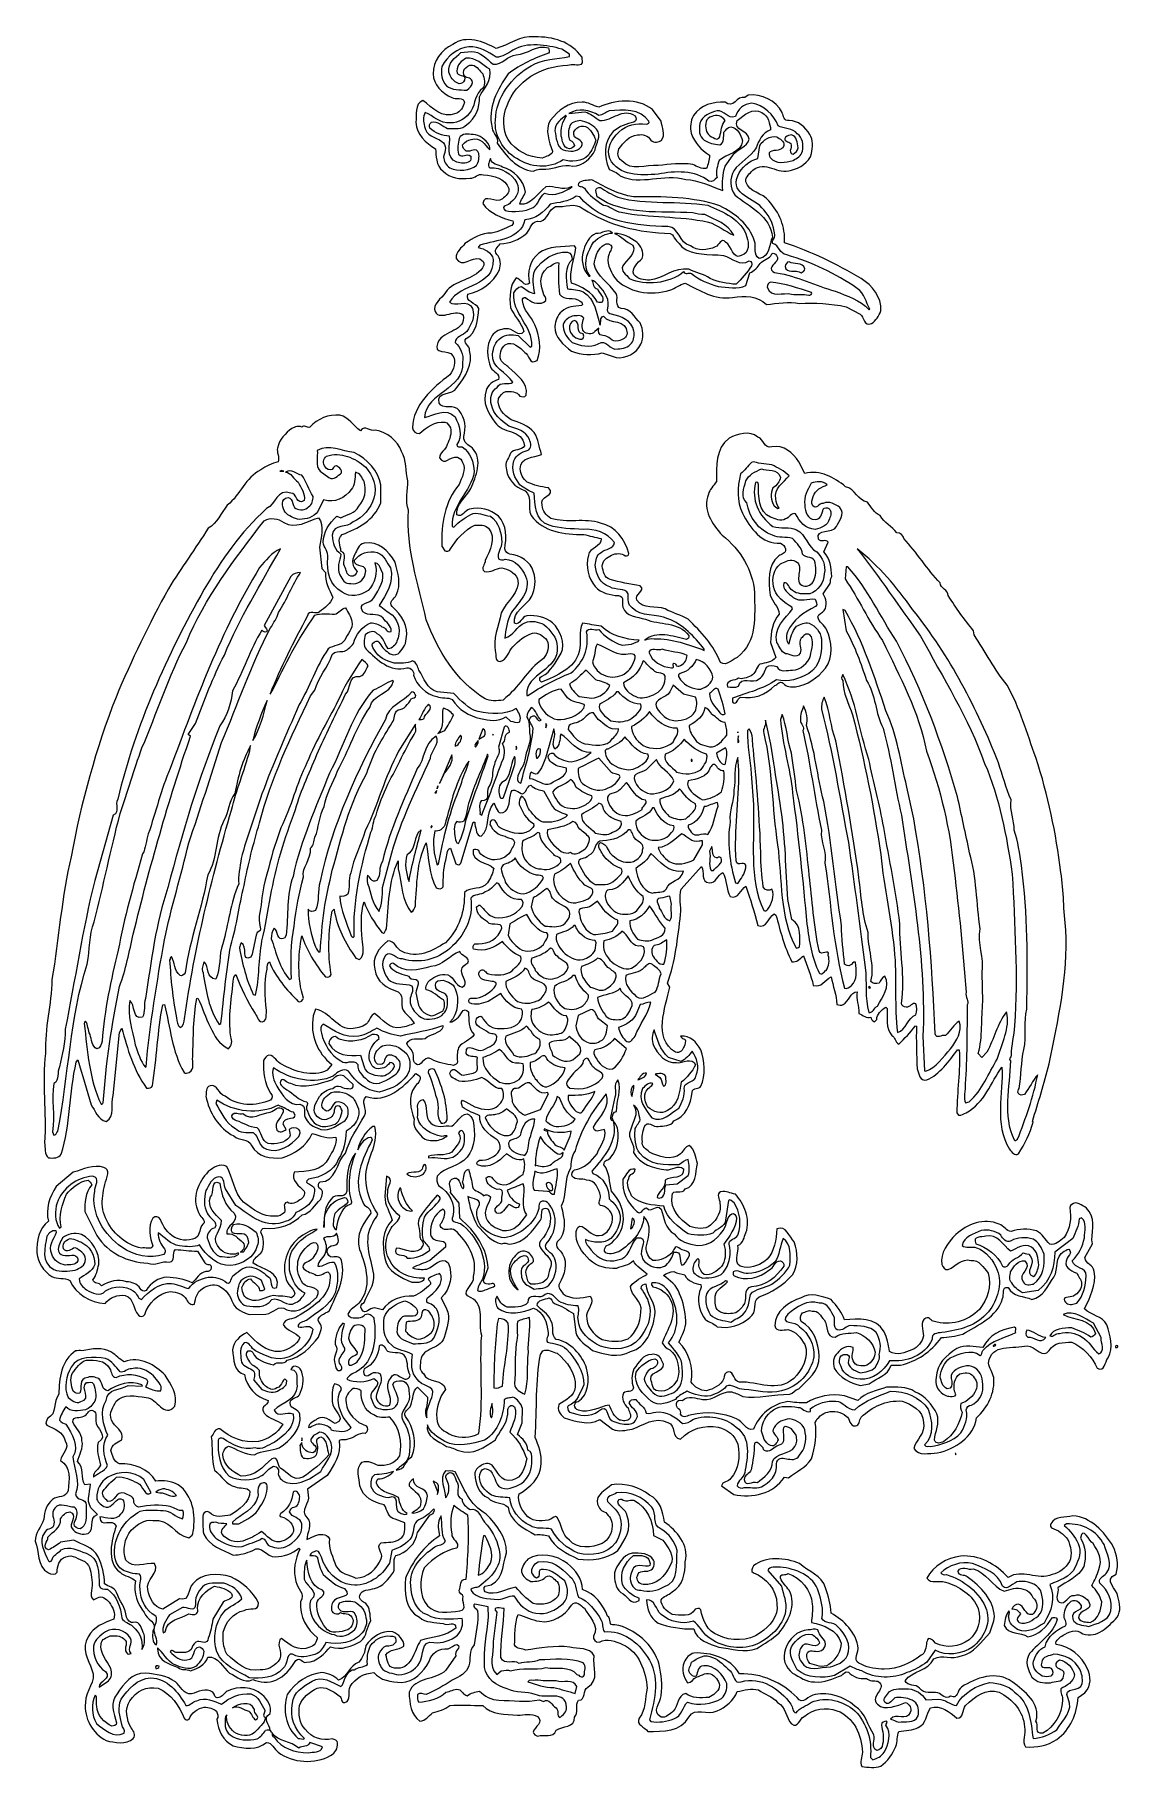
# Model space of a CAD drawing. Header units: centimetres. Extents: x -6 to 0.7, y -0.4 to 10.3.
import ezdxf

# ---------------------------------------------------------------- set-up
doc = ezdxf.new("R2010")
doc.units = ezdxf.units.CM
doc.header["$MEASUREMENT"] = 0
doc.layers.add('layer 1', color=7, linetype='Continuous')

msp = doc.modelspace()

# ---------------------------------------------------------------- linework, layer by layer
at = {"layer": 'layer 1', "color": 22, "lineweight": 9}
for points, knots in [([(-2.5948, 10.1759), (-2.5948, 10.16167), (-2.58413, 10.14031), (-2.59836, 10.13318), (-2.59836, 10.13318), (-2.62329, 10.12251), (-2.65531, 10.13674), (-2.68378, 10.12607), (-2.68378, 10.12607), (-2.84396, 10.12251), (-3.00414, 10.02996), (-3.05753, 9.8769), (-3.05753, 9.8769), (-3.08601, 9.81283), (-3.08601, 9.72741), (-3.05041, 9.66689), (-3.05041, 9.66689), (-3.00414, 9.59571), (-2.92227, 9.55655), (-2.8404, 9.55298), (-2.8404, 9.55298), (-2.81549, 9.56367), (-2.78345, 9.56723), (-2.77633, 9.59571), (-2.77633, 9.59571), (-2.79769, 9.65265), (-2.82616, 9.72741), (-2.79057, 9.78436), (-2.79057, 9.78436), (-2.74073, 9.84843), (-2.68022, 9.89826), (-2.5948, 9.89826), (-2.5948, 9.89826), (-2.55565, 9.89826), (-2.52718, 9.8769), (-2.49158, 9.86622), (-2.49158, 9.86622), (-2.39904, 9.9125), (-2.24954, 9.92673), (-2.16055, 9.85199), (-2.16055, 9.85199), (-2.16055, 9.85199), (-2.10716, 9.78079), (-2.10716, 9.78079), (-2.10716, 9.78079), (-2.10004, 9.74165), (-2.07868, 9.69892), (-2.1036, 9.66334), (-2.1036, 9.66334), (-2.1214, 9.65265), (-2.14987, 9.64198), (-2.17123, 9.66334), (-2.17123, 9.66334), (-2.18547, 9.69181), (-2.22106, 9.70249), (-2.2531, 9.69537), (-2.2531, 9.69537), (-2.30293, 9.69181), (-2.33852, 9.64909), (-2.367, 9.60994), (-2.367, 9.60994), (-2.37768, 9.58147), (-2.37768, 9.55655), (-2.3492, 9.5352), (-2.3492, 9.5352), (-2.2887, 9.46756), (-2.20326, 9.51384), (-2.12496, 9.50671), (-2.12496, 9.50671), (-2.0502, 9.51384), (-1.98613, 9.52451), (-1.91138, 9.51384), (-1.91138, 9.51384), (-1.88647, 9.4996), (-1.85444, 9.48536), (-1.82595, 9.48891), (-1.82595, 9.48891), (-1.81884, 9.51384), (-1.80817, 9.53875), (-1.80817, 9.57078), (-1.80817, 9.57078), (-1.86155, 9.60282), (-1.89715, 9.64554), (-1.92206, 9.70605), (-1.92206, 9.70605), (-1.92918, 9.74165), (-1.92562, 9.78079), (-1.90782, 9.81639), (-1.90782, 9.81639), (-1.86155, 9.88046), (-1.78681, 9.90182), (-1.71206, 9.89826), (-1.71206, 9.89826), (-1.66223, 9.85199), (-1.6373, 9.94097), (-1.59103, 9.92673), (-1.59103, 9.92673), (-1.59103, 9.92673), (-1.56968, 9.94097), (-1.56968, 9.94097), (-1.56968, 9.94097), (-1.48781, 9.95166), (-1.39882, 9.90894), (-1.35967, 9.83419), (-1.35967, 9.83419), (-1.35255, 9.81283), (-1.34899, 9.78079), (-1.31695, 9.78436), (-1.31695, 9.78436), (-1.26, 9.78436), (-1.21728, 9.7452), (-1.18881, 9.69892), (-1.18881, 9.69892), (-1.16746, 9.66689), (-1.17101, 9.61706), (-1.17813, 9.58147), (-1.17813, 9.58147), (-1.19237, 9.52451), (-1.25288, 9.48891), (-1.30271, 9.47824), (-1.30271, 9.47824), (-1.38814, 9.4462), (-1.46289, 9.54231), (-1.5412, 9.47824), (-1.5412, 9.47824), (-1.559, 9.45688), (-1.58747, 9.43909), (-1.58392, 9.40705), (-1.58392, 9.40705), (-1.56612, 9.33942), (-1.48069, 9.33942), (-1.44153, 9.28959), (-1.44153, 9.28959), (-1.37746, 9.21484), (-1.33831, 9.12941), (-1.34542, 9.02974), (-1.34542, 9.02974), (-1.17813, 8.97635), (-1.02507, 8.89804), (-0.87202, 8.80906), (-0.87202, 8.80906), (-0.80438, 8.76635), (-0.74388, 8.69515), (-0.751, 8.60972), (-0.751, 8.60972), (-0.76167, 8.57769), (-0.78303, 8.54921), (-0.80795, 8.53142), (-0.80795, 8.53142), (-0.85778, 8.51007), (-0.85066, 8.57414), (-0.87914, 8.58837), (-0.87914, 8.58837), (-0.87914, 8.58837), (-0.96456, 8.63464), (-0.96456, 8.63464), (-0.96456, 8.63464), (-1.06067, 8.656), (-1.15677, 8.65956), (-1.25288, 8.656), (-1.25288, 8.656), (-1.31695, 8.66668), (-1.39171, 8.656), (-1.45578, 8.64888), (-1.45578, 8.64888), (-1.51272, 8.70228), (-1.59103, 8.70583), (-1.66578, 8.69159), (-1.66578, 8.69159), (-1.77613, 8.67736), (-1.86867, 8.73431), (-1.95766, 8.78058), (-1.95766, 8.78058), (-1.99325, 8.77346), (-2.01817, 8.74855), (-2.05376, 8.73786), (-2.05376, 8.73786), (-2.16767, 8.69872), (-2.31717, 8.72363), (-2.39548, 8.81617), (-2.39548, 8.81617), (-2.42039, 8.85889), (-2.44887, 8.90873), (-2.42751, 8.96211), (-2.42751, 8.96211), (-2.42039, 8.97991), (-2.40259, 9.00127), (-2.41684, 9.01551), (-2.41684, 9.01551), (-2.43463, 9.02974), (-2.45599, 9.02263), (-2.47022, 9.00838), (-2.47022, 9.00838), (-2.50582, 8.97991), (-2.51294, 8.9372), (-2.52006, 8.89804), (-2.52006, 8.89804), (-2.50226, 8.8233), (-2.42751, 8.78058), (-2.3848, 8.71651), (-2.3848, 8.71651), (-2.367, 8.68803), (-2.39904, 8.63821), (-2.35277, 8.62396), (-2.35277, 8.62396), (-2.29581, 8.62752), (-2.2709, 8.56701), (-2.2353, 8.53498), (-2.2353, 8.53498), (-2.2175, 8.49582), (-2.21394, 8.44243), (-2.23174, 8.40327), (-2.23174, 8.40327), (-2.26021, 8.34633), (-2.32428, 8.31429), (-2.3848, 8.3214), (-2.3848, 8.3214), (-2.3848, 8.3214), (-2.47022, 8.34989), (-2.47022, 8.34989), (-2.47022, 8.34989), (-2.53073, 8.33564), (-2.59836, 8.33564), (-2.65887, 8.36056), (-2.65887, 8.36056), (-2.71226, 8.39971), (-2.76209, 8.44599), (-2.76209, 8.51362), (-2.76209, 8.51362), (-2.75853, 8.54921), (-2.74786, 8.58125), (-2.71938, 8.60617), (-2.71938, 8.60617), (-2.68735, 8.63821), (-2.64463, 8.63821), (-2.59836, 8.64176), (-2.59836, 8.64176), (-2.58413, 8.65244), (-2.59836, 8.66312), (-2.60549, 8.67024), (-2.60549, 8.67024), (-2.64107, 8.69872), (-2.7087, 8.67024), (-2.73362, 8.71295), (-2.73362, 8.71295), (-2.74073, 8.77346), (-2.74429, 8.84109), (-2.73718, 8.90516), (-2.73718, 8.90516), (-2.76209, 8.91584), (-2.78345, 8.8838), (-2.80836, 8.87669), (-2.80836, 8.87669), (-2.86532, 8.82686), (-2.85108, 8.76635), (-2.82972, 8.70939), (-2.82972, 8.70939), (-2.81905, 8.69515), (-2.80836, 8.67379), (-2.82972, 8.66312), (-2.82972, 8.66312), (-2.86887, 8.64532), (-2.91159, 8.66312), (-2.94363, 8.69159), (-2.94363, 8.69159), (-2.9543, 8.69515), (-2.96498, 8.68448), (-2.96143, 8.67379), (-2.96143, 8.67379), (-2.96143, 8.61328), (-2.90803, 8.57769), (-2.88667, 8.5243), (-2.88667, 8.5243), (-2.85464, 8.45667), (-2.84396, 8.3748), (-2.87244, 8.30361), (-2.87244, 8.30361), (-2.91871, 8.27157), (-2.92227, 8.3392), (-2.94719, 8.35344), (-2.94719, 8.35344), (-2.97923, 8.38192), (-3.02194, 8.4282), (-3.06821, 8.39971), (-3.06821, 8.39971), (-3.09312, 8.37836), (-3.10737, 8.34277), (-3.09668, 8.30717), (-3.09668, 8.30717), (-3.08601, 8.28582), (-3.06109, 8.27513), (-3.04685, 8.2609), (-3.04685, 8.2609), (-3.00058, 8.21106), (-2.92227, 8.16835), (-2.94007, 8.09004), (-2.94007, 8.09004), (-2.94719, 8.07225), (-2.96498, 8.07936), (-2.97923, 8.08292), (-2.97923, 8.08292), (-2.99701, 8.11496), (-3.03617, 8.11139), (-3.06465, 8.11139), (-3.06465, 8.11139), (-3.08601, 8.10784), (-3.10024, 8.08292), (-3.11092, 8.06868), (-3.11092, 8.06868), (-3.11804, 8.00817), (-3.07888, 7.96546), (-3.03261, 7.93698), (-3.03261, 7.93698), (-2.98278, 7.92274), (-2.92583, 7.90139), (-2.89023, 7.85867), (-2.89023, 7.85867), (-2.86176, 7.81596), (-2.86176, 7.76969), (-2.84396, 7.72342), (-2.84396, 7.72342), (-2.8938, 7.70206), (-2.97566, 7.70918), (-2.97566, 7.63443), (-2.97566, 7.63443), (-2.97566, 7.60239), (-2.95787, 7.57036), (-2.93294, 7.55256), (-2.93294, 7.55256), (-2.89023, 7.53121), (-2.85108, 7.52408), (-2.80125, 7.51697), (-2.80125, 7.51697), (-2.75142, 7.46714), (-2.86532, 7.46357), (-2.8404, 7.41018), (-2.8404, 7.41018), (-2.8404, 7.37459), (-2.81549, 7.34611), (-2.78701, 7.32831), (-2.78701, 7.32831), (-2.68735, 7.29627), (-2.57701, 7.33187), (-2.48091, 7.29984), (-2.48091, 7.29984), (-2.38835, 7.27848), (-2.32784, 7.20017), (-2.30648, 7.11119), (-2.30648, 7.11119), (-2.30648, 7.10051), (-2.31717, 7.09339), (-2.32784, 7.09695), (-2.32784, 7.09695), (-2.3492, 7.11475), (-2.38835, 7.11475), (-2.41328, 7.10051), (-2.41328, 7.10051), (-2.44175, 7.08982), (-2.47022, 7.06491), (-2.47022, 7.03288), (-2.47022, 7.03288), (-2.46311, 7.0044), (-2.45955, 6.96168), (-2.42039, 6.95101), (-2.42039, 6.95101), (-2.36344, 6.93321), (-2.29937, 6.92253), (-2.2353, 6.91185), (-2.2353, 6.91185), (-2.1997, 6.87626), (-2.27445, 6.86202), (-2.25666, 6.82287), (-2.25666, 6.82287), (-2.2175, 6.76591), (-2.13919, 6.79083), (-2.08224, 6.76947), (-2.08224, 6.76947), (-2.03596, 6.74456), (-1.98258, 6.73032), (-1.93986, 6.7054), (-1.93986, 6.7054), (-1.86155, 6.63065), (-1.77968, 6.54167), (-1.74053, 6.43844), (-1.74053, 6.43844), (-1.70137, 6.41353), (-1.66934, 6.45624), (-1.6373, 6.47048), (-1.6373, 6.47048), (-1.50916, 6.57015), (-1.53052, 6.7232), (-1.53052, 6.86914), (-1.53052, 6.86914), (-1.5412, 7.01152), (-1.61595, 7.13255), (-1.72985, 7.22509), (-1.72985, 7.22509), (-1.79392, 7.29272), (-1.85088, 7.3817), (-1.81528, 7.47781), (-1.81528, 7.47781), (-1.80817, 7.50628), (-1.78324, 7.52764), (-1.76544, 7.55612), (-1.76544, 7.55612), (-1.76544, 7.64866), (-1.77257, 7.75901), (-1.68714, 7.82308), (-1.68714, 7.82308), (-1.63374, 7.85156), (-1.56256, 7.87291), (-1.50916, 7.8302), (-1.50916, 7.8302), (-1.47001, 7.81952), (-1.47356, 7.75545), (-1.42374, 7.76969), (-1.42374, 7.76969), (-1.34899, 7.78749), (-1.2956, 7.73053), (-1.25644, 7.67715), (-1.25644, 7.67715), (-1.25644, 7.67715), (-1.22084, 7.60595), (-1.22084, 7.60595), (-1.22084, 7.60595), (-1.12474, 7.63086), (-1.03932, 7.58104), (-0.96812, 7.52408), (-0.96812, 7.52408), (-0.90761, 7.50985), (-0.89338, 7.43865), (-0.83286, 7.42798), (-0.83286, 7.42798), (-0.80795, 7.3995), (-0.79371, 7.36034), (-0.75455, 7.34611), (-0.75455, 7.34611), (-0.72964, 7.29984), (-0.68337, 7.27848), (-0.65133, 7.23933), (-0.65133, 7.23933), (-0.62997, 7.23933), (-0.61217, 7.22153), (-0.60861, 7.20373), (-0.60861, 7.20373), (-0.5303, 7.1183), (-0.46268, 7.01152), (-0.38436, 6.92965), (-0.38436, 6.92965), (-0.38436, 6.89406), (-0.33454, 6.88694), (-0.33454, 6.85134), (-0.33454, 6.85134), (-0.28471, 6.77303), (-0.23843, 6.7054), (-0.17791, 6.63422), (-0.17791, 6.63422), (-0.17791, 6.63422), (-0.17436, 6.60929), (-0.17436, 6.60929), (-0.17436, 6.60929), (-0.10673, 6.50608), (-0.04977, 6.39217), (0.02853, 6.29963), (0.02853, 6.29963), (0.10684, 6.15724), (0.14955, 6.00418), (0.20651, 5.85113), (0.20651, 5.85113), (0.28126, 5.6162), (0.33109, 5.3884), (0.35956, 5.14279), (0.35956, 5.14279), (0.38092, 5.02534), (0.3738, 4.90787), (0.3916, 4.78685), (0.3916, 4.78685), (0.40584, 4.50921), (0.34176, 4.22801), (0.28838, 3.96106), (0.28838, 3.96106), (0.25634, 3.84003), (0.22075, 3.72256), (0.18515, 3.60511), (0.18515, 3.60511), (0.18515, 3.60511), (0.18871, 3.60154), (0.18871, 3.60154), (0.18871, 3.60154), (0.17091, 3.53035), (0.13888, 3.46984), (0.09972, 3.40577), (0.09972, 3.40577), (0.07481, 3.38797), (0.05701, 3.42001), (0.04277, 3.43424), (0.04277, 3.43424), (-0.05333, 3.58731), (0.00717, 3.78308), (-0.0035, 3.9397), (-0.0035, 3.9397), (-0.07113, 3.84715), (-0.11029, 3.71901), (-0.22419, 3.65849), (-0.22419, 3.65849), (-0.23843, 3.65494), (-0.25267, 3.63714), (-0.27047, 3.64425), (-0.27047, 3.64425), (-0.27047, 3.64425), (-0.28114, 3.65849), (-0.28114, 3.65849), (-0.28114, 3.65849), (-0.28114, 3.79019), (-0.25978, 3.91834), (-0.26691, 4.04648), (-0.26691, 4.04648), (-0.26691, 4.04648), (-0.27758, 4.04648), (-0.27758, 4.04648), (-0.27758, 4.04648), (-0.33098, 3.97529), (-0.38792, 3.89699), (-0.46623, 3.86139), (-0.46623, 3.86139), (-0.5125, 3.8507), (-0.51607, 3.90054), (-0.52675, 3.92902), (-0.52675, 3.92902), (-0.5303, 4.01444), (-0.53386, 4.10699), (-0.5303, 4.19242), (-0.5303, 4.19242), (-0.5303, 4.19242), (-0.53743, 4.19598), (-0.53743, 4.19598), (-0.53743, 4.19598), (-0.5659, 4.15327), (-0.60506, 4.11767), (-0.64065, 4.08207), (-0.64065, 4.08207), (-0.66201, 4.09631), (-0.66201, 4.12478), (-0.68337, 4.13547), (-0.68337, 4.13547), (-0.72252, 4.18174), (-0.70828, 4.24581), (-0.71184, 4.30276), (-0.71184, 4.30276), (-0.71184, 4.30276), (-0.71896, 4.30988), (-0.71896, 4.30988), (-0.71896, 4.30988), (-0.74744, 4.29565), (-0.77591, 4.26361), (-0.77591, 4.23513), (-0.77591, 4.23513), (-0.77591, 4.23513), (-0.79015, 4.22089), (-0.79015, 4.22089), (-0.79015, 4.22089), (-0.80438, 4.22445), (-0.81151, 4.23869), (-0.81151, 4.24937), (-0.81151, 4.24937), (-0.83998, 4.23869), (-0.86134, 4.26361), (-0.88625, 4.27072), (-0.88625, 4.27072), (-0.88625, 4.32412), (-0.90405, 4.35616), (-0.89693, 4.40599), (-0.89693, 4.40599), (-0.93965, 4.40243), (-0.94676, 4.34548), (-0.98236, 4.32768), (-0.98236, 4.32768), (-0.99303, 4.317), (-1.01083, 4.32412), (-1.02152, 4.32768), (-1.02152, 4.32768), (-1.02507, 4.38463), (-1.04643, 4.44159), (-1.05711, 4.49853), (-1.05711, 4.49853), (-1.09626, 4.48074), (-1.11762, 4.42734), (-1.16746, 4.44514), (-1.16746, 4.44514), (-1.1817, 4.50921), (-1.20661, 4.56617), (-1.22797, 4.62668), (-1.22797, 4.62668), (-1.24933, 4.61244), (-1.27068, 4.58396), (-1.29915, 4.59108), (-1.29915, 4.59108), (-1.34899, 4.68362), (-1.37035, 4.78329), (-1.39882, 4.8794), (-1.39882, 4.8794), (-1.39882, 4.8794), (-1.4095, 4.88652), (-1.4095, 4.88652), (-1.4095, 4.88652), (-1.44153, 4.86516), (-1.45578, 4.79398), (-1.50916, 4.81533), (-1.50916, 4.81533), (-1.53052, 4.89719), (-1.55543, 4.9755), (-1.58392, 5.05737), (-1.58392, 5.05737), (-1.61595, 5.03957), (-1.63019, 4.9755), (-1.68002, 4.9933), (-1.68002, 4.9933), (-1.70494, 5.03957), (-1.70137, 5.09652), (-1.7263, 5.14279), (-1.7263, 5.14279), (-1.75833, 5.12499), (-1.76901, 5.07516), (-1.80817, 5.07872), (-1.80817, 5.07872), (-1.86511, 5.08228), (-1.83664, 5.14635), (-1.85799, 5.17839), (-1.85799, 5.17839), (-1.85799, 5.17839), (-1.98258, 5.03957), (-1.98258, 5.03957), (-1.98258, 5.03957), (-2.00038, 4.98619), (-1.97902, 4.93635), (-1.98613, 4.88296), (-1.98613, 4.88296), (-2.00393, 4.74058), (-2.01817, 4.59108), (-2.068, 4.45937), (-2.068, 4.45937), (-2.068, 4.45937), (-2.05376, 4.43446), (-2.05376, 4.43446), (-2.05376, 4.43446), (-2.07868, 4.30632), (-2.16055, 4.12123), (-2.01817, 4.03224), (-2.01817, 4.03224), (-1.98969, 4.02157), (-1.97189, 4.05004), (-1.96478, 4.06784), (-1.96478, 4.06784), (-1.96122, 4.08207), (-1.95054, 4.09987), (-1.96122, 4.11411), (-1.96122, 4.11411), (-1.96834, 4.11411), (-1.98258, 4.11767), (-1.98613, 4.13191), (-1.98613, 4.13191), (-1.92918, 4.13902), (-1.88647, 4.09275), (-1.86155, 4.04648), (-1.86155, 4.04648), (-1.83664, 3.98241), (-1.82952, 3.88986), (-1.86155, 3.82223), (-1.86155, 3.82223), (-1.87224, 3.80088), (-1.91138, 3.81867), (-1.91495, 3.78663), (-1.91495, 3.78663), (-1.92206, 3.71189), (-1.95766, 3.63358), (-2.02885, 3.60867), (-2.02885, 3.60867), (-2.04665, 3.57307), (-2.09292, 3.58018), (-2.12496, 3.57307), (-2.12496, 3.57307), (-2.15343, 3.56595), (-2.19259, 3.61934), (-2.21038, 3.56951), (-2.21038, 3.56951), (-2.22106, 3.54104), (-2.22818, 3.509), (-2.22106, 3.48053), (-2.22106, 3.48053), (-2.23174, 3.45204), (-2.19614, 3.43424), (-2.17834, 3.41646), (-2.17834, 3.41646), (-2.12496, 3.38797), (-2.03953, 3.3595), (-1.98613, 3.40577), (-1.98613, 3.40577), (-1.96834, 3.42357), (-1.95766, 3.45204), (-1.93275, 3.4556), (-1.93275, 3.4556), (-1.89715, 3.43069), (-1.89359, 3.38442), (-1.88291, 3.34526), (-1.88291, 3.34526), (-1.89359, 3.29187), (-1.89002, 3.20644), (-1.95766, 3.18865), (-1.95766, 3.18865), (-1.97546, 3.14949), (-2.03596, 3.19576), (-2.03953, 3.14593), (-2.03953, 3.14593), (-2.05376, 3.0605), (-1.98969, 3.00355), (-1.92918, 2.95728), (-1.92918, 2.95728), (-1.88647, 2.94304), (-1.8402, 2.93593), (-1.80104, 2.9644), (-1.80104, 2.9644), (-1.76188, 3), (-1.73341, 3.04982), (-1.74409, 3.10322), (-1.74409, 3.10322), (-1.74409, 3.12458), (-1.76901, 3.15661), (-1.74053, 3.17085), (-1.74053, 3.17085), (-1.70137, 3.17797), (-1.68358, 3.16017), (-1.64799, 3.15661), (-1.64799, 3.15661), (-1.59459, 3.09254), (-1.55188, 3.00355), (-1.58392, 2.91813), (-1.58392, 2.91813), (-1.59459, 2.88964), (-1.59815, 2.85406), (-1.63374, 2.83982), (-1.63374, 2.83982), (-1.6195, 2.80066), (-1.67646, 2.71523), (-1.59459, 2.70455), (-1.59459, 2.70455), (-1.5412, 2.69744), (-1.49136, 2.72235), (-1.45221, 2.75439), (-1.45221, 2.75439), (-1.40594, 2.80778), (-1.39882, 2.87185), (-1.39171, 2.94304), (-1.39171, 2.94304), (-1.33475, 2.9644), (-1.31695, 2.8932), (-1.28491, 2.86117), (-1.28491, 2.86117), (-1.26356, 2.79354), (-1.25644, 2.71879), (-1.2956, 2.65828), (-1.2956, 2.65828), (-1.35255, 2.59421), (-1.42729, 2.54794), (-1.50205, 2.52302), (-1.50205, 2.52302), (-1.54832, 2.49098), (-1.50916, 2.42691), (-1.559, 2.39488), (-1.559, 2.39488), (-1.61239, 2.34505), (-1.68714, 2.32369), (-1.76188, 2.33793), (-1.76188, 2.33793), (-1.78324, 2.35929), (-1.80817, 2.3664), (-1.83308, 2.38064), (-1.83308, 2.38064), (-1.86511, 2.42691), (-1.88647, 2.48387), (-1.87224, 2.54082), (-1.87224, 2.54082), (-1.87224, 2.56218), (-1.85088, 2.57641), (-1.86155, 2.59777), (-1.86155, 2.59777), (-1.90071, 2.60489), (-1.94342, 2.61912), (-1.96122, 2.65828), (-1.96122, 2.65828), (-1.98258, 2.6654), (-2.00749, 2.6654), (-2.02885, 2.67964), (-2.02885, 2.67964), (-2.0502, 2.67608), (-2.07156, 2.66896), (-2.09292, 2.65472), (-2.09292, 2.65472), (-2.05376, 2.62625), (-2.00749, 2.59065), (-1.99325, 2.54082), (-1.99325, 2.54082), (-1.96834, 2.49098), (-1.95766, 2.43403), (-1.9541, 2.37353), (-1.9541, 2.37353), (-1.9541, 2.32369), (-1.97902, 2.28453), (-1.99682, 2.24182), (-1.99682, 2.24182), (-1.93631, 2.18131), (-1.90071, 2.08521), (-1.92206, 1.99621), (-1.92206, 1.99621), (-1.90071, 1.96418), (-1.86511, 1.94283), (-1.82595, 1.94283), (-1.82595, 1.94283), (-1.78324, 1.9535), (-1.74053, 1.97486), (-1.71917, 2.01758), (-1.71917, 2.01758), (-1.71917, 2.03537), (-1.71206, 2.05673), (-1.6907, 2.06029), (-1.6907, 2.06029), (-1.6551, 2.06029), (-1.66223, 1.99978), (-1.62307, 1.99621), (-1.62307, 1.99621), (-1.50916, 1.99978), (-1.38814, 1.92858), (-1.28848, 2.01758), (-1.28848, 2.01758), (-1.23864, 2.07097), (-1.18881, 2.14928), (-1.22084, 2.22759), (-1.22084, 2.22759), (-1.24577, 2.2703), (-1.27424, 2.30946), (-1.32407, 2.32013), (-1.32407, 2.32013), (-1.35255, 2.32013), (-1.39526, 2.30233), (-1.40594, 2.34505), (-1.40594, 2.34505), (-1.40238, 2.43403), (-1.32051, 2.49098), (-1.2422, 2.5159), (-1.2422, 2.5159), (-1.18881, 2.5515), (-1.11406, 2.52658), (-1.05711, 2.50522), (-1.05711, 2.50522), (-1.02152, 2.46607), (-0.98948, 2.42336), (-0.97525, 2.38064), (-0.97525, 2.38064), (-0.88982, 2.3842), (-0.78303, 2.402), (-0.72964, 2.30589), (-0.72964, 2.30589), (-0.71184, 2.2703), (-0.70472, 2.22759), (-0.6976, 2.18488), (-0.6976, 2.18488), (-0.65133, 2.15639), (-0.6015, 2.17775), (-0.55879, 2.19555), (-0.55879, 2.19555), (-0.52319, 2.20979), (-0.49472, 2.24538), (-0.48759, 2.28098), (-0.48759, 2.28098), (-0.48759, 2.31657), (-0.5125, 2.37353), (-0.47336, 2.39132), (-0.47336, 2.39132), (-0.44843, 2.402), (-0.44132, 2.36996), (-0.41996, 2.36996), (-0.41996, 2.36996), (-0.32742, 2.34149), (-0.21351, 2.36996), (-0.14233, 2.44471), (-0.14233, 2.44471), (-0.09249, 2.50878), (-0.06401, 2.58354), (-0.08893, 2.66896), (-0.08893, 2.66896), (-0.11741, 2.70455), (-0.14233, 2.75083), (-0.19571, 2.74726), (-0.19571, 2.74726), (-0.25267, 2.76151), (-0.28826, 2.71168), (-0.33454, 2.69032), (-0.33454, 2.69032), (-0.35945, 2.68319), (-0.36657, 2.70812), (-0.37369, 2.72235), (-0.37369, 2.72235), (-0.38792, 2.79354), (-0.33454, 2.85762), (-0.28826, 2.90744), (-0.28826, 2.90744), (-0.21707, 2.97151), (-0.11384, 3.01067), (-0.0213, 2.97151), (-0.0213, 2.97151), (0.00717, 2.96084), (0.02497, 2.9288), (0.05345, 2.92524), (0.05345, 2.92524), (0.10328, 2.94304), (0.15668, 2.9466), (0.21006, 2.9288), (0.21006, 2.9288), (0.24566, 2.911), (0.26346, 2.87541), (0.29193, 2.84693), (0.29193, 2.84693), (0.32753, 2.83982), (0.35244, 2.86829), (0.38092, 2.88964), (0.38092, 2.88964), (0.42007, 2.94304), (0.42363, 3.00711), (0.41652, 3.07474), (0.41652, 3.07474), (0.41652, 3.09254), (0.43787, 3.0961), (0.44856, 3.10322), (0.44856, 3.10322), (0.48059, 3.0961), (0.51618, 3.0783), (0.53398, 3.04982), (0.53398, 3.04982), (0.58025, 2.98575), (0.5411, 2.91456), (0.55534, 2.85049), (0.55534, 2.85049), (0.55534, 2.85049), (0.50906, 2.76506), (0.50906, 2.76506), (0.50906, 2.76506), (0.51262, 2.72235), (0.56245, 2.72235), (0.56601, 2.67964), (0.56601, 2.67964), (0.58025, 2.59421), (0.5411, 2.51947), (0.5055, 2.44827), (0.5055, 2.44827), (0.54821, 2.40556), (0.61585, 2.40556), (0.64432, 2.3486), (0.64432, 2.3486), (0.66212, 2.28809), (0.69059, 2.20979), (0.65144, 2.14572), (0.65144, 2.14572), (0.63008, 2.1208), (0.63364, 2.05673), (0.58381, 2.08165), (0.58381, 2.08165), (0.55534, 2.14928), (0.49838, 2.21335), (0.4272, 2.24182), (0.4272, 2.24182), (0.37736, 2.24182), (0.31685, 2.24182), (0.28838, 2.19199), (0.28838, 2.19199), (0.25278, 2.13504), (0.20295, 2.21691), (0.15311, 2.22046), (0.15311, 2.22046), (0.06768, 2.19911), (-0.07113, 2.23826), (-0.08537, 2.11368), (-0.08537, 2.11368), (-0.08181, 2.08165), (-0.06046, 2.05317), (-0.05333, 2.0247), (-0.05333, 2.0247), (-0.04622, 1.93214), (-0.08893, 1.8396), (-0.16012, 1.77553), (-0.16012, 1.77553), (-0.17791, 1.65451), (-0.29182, 1.58332), (-0.40216, 1.55841), (-0.40216, 1.55841), (-0.452, 1.55841), (-0.51607, 1.53705), (-0.5481, 1.58688), (-0.5481, 1.58688), (-0.53386, 1.64027), (-0.47336, 1.67942), (-0.48759, 1.74706), (-0.48759, 1.74706), (-0.48759, 1.8218), (-0.56234, 1.8574), (-0.6193, 1.87876), (-0.6193, 1.87876), (-0.71896, 1.88587), (-0.80438, 1.84316), (-0.87202, 1.77909), (-0.87202, 1.77909), (-0.88625, 1.76129), (-0.87914, 1.72926), (-0.90761, 1.7257), (-0.90761, 1.7257), (-0.94676, 1.72213), (-0.93965, 1.77197), (-0.96456, 1.7862), (-0.96456, 1.7862), (-0.9966, 1.81113), (-1.03932, 1.8218), (-1.07847, 1.81113), (-1.07847, 1.81113), (-1.1105, 1.804), (-1.14254, 1.77553), (-1.15677, 1.74706), (-1.15677, 1.74706), (-1.14254, 1.67586), (-1.15677, 1.59399), (-1.17813, 1.52281), (-1.17813, 1.52281), (-1.21373, 1.46585), (-1.27424, 1.4445), (-1.32051, 1.40534), (-1.32051, 1.40534), (-1.32051, 1.40534), (-1.34542, 1.4089), (-1.34542, 1.4089), (-1.34542, 1.4089), (-1.41662, 1.30567), (-1.5412, 1.2772), (-1.65866, 1.30212), (-1.65866, 1.30212), (-1.65866, 1.30212), (-1.73341, 1.35551), (-1.73341, 1.35551), (-1.73341, 1.35551), (-1.72985, 1.38399), (-1.6907, 1.37687), (-1.67646, 1.40178), (-1.67646, 1.40178), (-1.62663, 1.45518), (-1.6195, 1.53705), (-1.63374, 1.61179), (-1.63374, 1.61179), (-1.64799, 1.66875), (-1.70137, 1.70078), (-1.75477, 1.71858), (-1.75477, 1.71858), (-1.83664, 1.72926), (-1.92918, 1.71146), (-1.98613, 1.64383), (-1.98613, 1.64383), (-2.04665, 1.65095), (-2.01105, 1.72926), (-2.06445, 1.74706), (-2.06445, 1.74706), (-2.14631, 1.7862), (-2.2175, 1.72926), (-2.28513, 1.70435), (-2.28513, 1.70435), (-2.32428, 1.70078), (-2.367, 1.68655), (-2.40615, 1.70435), (-2.40615, 1.70435), (-2.40615, 1.70435), (-2.48446, 1.76485), (-2.48446, 1.76485), (-2.48446, 1.76485), (-2.55565, 1.7257), (-2.63751, 1.75417), (-2.70514, 1.77553), (-2.70514, 1.77553), (-2.73006, 1.79689), (-2.75142, 1.82536), (-2.73718, 1.8574), (-2.73718, 1.8574), (-2.69802, 1.88587), (-2.64107, 1.90723), (-2.63751, 1.96418), (-2.63751, 1.96418), (-2.63039, 2.05317), (-2.68735, 2.1208), (-2.74786, 2.17419), (-2.74786, 2.17419), (-2.77633, 2.18131), (-2.8048, 2.20266), (-2.83684, 2.18843), (-2.83684, 2.18843), (-2.83684, 2.18843), (-2.85108, 2.16708), (-2.85108, 2.16708), (-2.85108, 2.16708), (-2.88312, 2.00334), (-2.87244, 1.82892), (-2.88312, 1.65451), (-2.88312, 1.65451), (-2.86532, 1.60468), (-2.8404, 1.54772), (-2.84752, 1.49077), (-2.84752, 1.49077), (-2.84752, 1.40534), (-2.91871, 1.34483), (-2.98278, 1.30567), (-2.98278, 1.30567), (-2.99701, 1.25229), (-2.96498, 1.20245), (-2.92939, 1.1633), (-2.92939, 1.1633), (-2.88667, 1.13126), (-2.83329, 1.13482), (-2.78701, 1.14906), (-2.78701, 1.14906), (-2.77633, 1.15618), (-2.76209, 1.17398), (-2.74786, 1.15974), (-2.74786, 1.15974), (-2.71938, 1.11346), (-2.71938, 1.05651), (-2.67311, 1.02092), (-2.67311, 1.02092), (-2.62329, 0.96041), (-2.53429, 0.97465), (-2.47022, 0.99957), (-2.47022, 0.99957), (-2.43819, 1.02092), (-2.40615, 1.06008), (-2.40971, 1.10635), (-2.40971, 1.10635), (-2.40615, 1.14195), (-2.42751, 1.16686), (-2.44887, 1.19178), (-2.44887, 1.19178), (-2.47378, 1.19533), (-2.49158, 1.22025), (-2.4987, 1.2416), (-2.4987, 1.2416), (-2.51294, 1.30567), (-2.44887, 1.32703), (-2.41328, 1.36263), (-2.41328, 1.36263), (-2.32428, 1.37331), (-2.24241, 1.34839), (-2.17834, 1.29856), (-2.17834, 1.29856), (-2.11072, 1.26653), (-2.09648, 1.19533), (-2.0858, 1.13126), (-2.0858, 1.13126), (-2.01105, 1.07788), (-1.93275, 0.99244), (-1.95766, 0.88566), (-1.95766, 0.88566), (-1.95766, 0.81447), (-1.97189, 0.73972), (-2.03953, 0.70056), (-2.03953, 0.70056), (-2.06089, 0.67921), (-2.09292, 0.67565), (-2.10716, 0.65073), (-2.10716, 0.65073), (-2.10716, 0.61158), (-2.07156, 0.57955), (-2.03953, 0.56175), (-2.03953, 0.56175), (-1.98969, 0.55819), (-1.92206, 0.54039), (-1.89715, 0.59378), (-1.89715, 0.59378), (-1.88647, 0.59734), (-1.87224, 0.60446), (-1.86155, 0.59022), (-1.86155, 0.59022), (-1.85088, 0.52971), (-1.8224, 0.45497), (-1.75477, 0.43361), (-1.75477, 0.43361), (-1.68002, 0.39445), (-1.56612, 0.39445), (-1.49493, 0.44784), (-1.49493, 0.44784), (-1.43798, 0.49055), (-1.38102, 0.54751), (-1.39171, 0.62582), (-1.39171, 0.62582), (-1.39526, 0.71125), (-1.45578, 0.78956), (-1.53764, 0.81803), (-1.53764, 0.81803), (-1.55543, 0.82514), (-1.54476, 0.8465), (-1.53764, 0.86074), (-1.53764, 0.86074), (-1.46289, 0.92125), (-1.33831, 0.91414), (-1.25288, 0.87498), (-1.25288, 0.87498), (-1.19593, 0.82514), (-1.11406, 0.80379), (-1.0927, 0.72549), (-1.0927, 0.72549), (-1.0749, 0.67565), (-1.06067, 0.62582), (-1.05711, 0.56886), (-1.05711, 0.56886), (-0.9788, 0.52615), (-0.90049, 0.44784), (-0.88982, 0.35174), (-0.88982, 0.35174), (-0.89693, 0.31258), (-0.92541, 0.26987), (-0.86846, 0.25207), (-0.86846, 0.25207), (-0.82574, 0.23072), (-0.77591, 0.2236), (-0.72964, 0.2236), (-0.72964, 0.2236), (-0.64421, 0.2236), (-0.56946, 0.25919), (-0.50183, 0.30903), (-0.50183, 0.30903), (-0.44843, 0.33038), (-0.49472, 0.47276), (-0.41285, 0.38377), (-0.41285, 0.38377), (-0.34878, 0.35174), (-0.26691, 0.35886), (-0.2064, 0.40513), (-0.2064, 0.40513), (-0.153, 0.45141), (-0.12808, 0.52259), (-0.14944, 0.59734), (-0.14944, 0.59734), (-0.18148, 0.67921), (-0.27047, 0.73972), (-0.35233, 0.76107), (-0.35233, 0.76107), (-0.39149, 0.77532), (-0.44132, 0.74684), (-0.46623, 0.786), (-0.46623, 0.786), (-0.42708, 0.86074), (-0.34165, 0.91057), (-0.25978, 0.92125), (-0.25978, 0.92125), (-0.14233, 0.93194), (-0.04266, 0.87143), (0.03565, 0.78956), (0.03565, 0.78956), (0.11752, 0.8465), (0.21718, 0.7682), (0.30617, 0.80736), (0.30617, 0.80736), (0.34889, 0.81803), (0.3916, 0.8465), (0.41296, 0.88921), (0.41296, 0.88921), (0.43431, 0.93194), (0.42007, 0.98532), (0.40227, 1.02448), (0.40227, 1.02448), (0.37736, 1.05651), (0.34176, 1.08499), (0.30262, 1.09567), (0.30262, 1.09567), (0.29549, 1.10279), (0.29193, 1.11702), (0.29905, 1.12059), (0.29905, 1.12059), (0.32753, 1.17398), (0.38804, 1.15618), (0.43431, 1.17042), (0.43431, 1.17042), (0.54466, 1.1633), (0.62652, 1.07431), (0.68348, 0.98177), (0.68348, 0.98177), (0.70484, 0.93194), (0.71908, 0.86786), (0.70128, 0.81091), (0.70128, 0.81091), (0.61585, 0.77176), (0.71195, 0.71836), (0.71195, 0.67209), (0.71195, 0.67209), (0.72263, 0.62938), (0.73331, 0.58311), (0.70839, 0.54395), (0.70839, 0.54395), (0.65144, 0.487), (0.58737, 0.41225), (0.49483, 0.44072), (0.49483, 0.44072), (0.45567, 0.47988), (0.4094, 0.45141), (0.3738, 0.43361), (0.3738, 0.43361), (0.356, 0.41937), (0.32397, 0.40157), (0.33109, 0.37665), (0.33109, 0.37665), (0.41296, 0.36597), (0.49127, 0.3019), (0.5233, 0.23072), (0.5233, 0.23072), (0.54466, 0.17732), (0.55178, 0.12393), (0.50906, 0.07766), (0.50906, 0.07766), (0.50906, 0.07766), (0.46634, 0.04918), (0.46634, 0.04918), (0.46634, 0.04918), (0.45923, -0.05049), (0.42007, -0.15015), (0.33465, -0.21066), (0.33465, -0.21066), (0.27769, -0.24981), (0.21006, -0.2605), (0.14244, -0.25693), (0.14244, -0.25693), (0.11752, -0.22134), (0.14599, -0.17507), (0.13532, -0.13235), (0.13532, -0.13235), (0.13175, -0.03981), (0.06057, 0.04206), (-0.0213, 0.08122), (-0.0213, 0.08122), (-0.09961, 0.10969), (-0.1708, 0.05274), (-0.22775, -0.00065), (-0.22775, -0.00065), (-0.24911, -0.02556), (-0.23843, -0.08252), (-0.28114, -0.07896), (-0.28114, -0.07896), (-0.32385, -0.03981), (-0.38081, 0.00291), (-0.44488, -0.01489), (-0.44488, -0.01489), (-0.46979, -0.05405), (-0.46979, -0.11456), (-0.51963, -0.13592), (-0.51963, -0.13592), (-0.55523, -0.1537), (-0.59794, -0.15727), (-0.64065, -0.16083), (-0.64065, -0.16083), (-0.65133, -0.1893), (-0.64777, -0.2249), (-0.65844, -0.25337), (-0.65844, -0.25337), (-0.67624, -0.29964), (-0.70828, -0.34592), (-0.751, -0.3744), (-0.751, -0.3744), (-0.78659, -0.38864), (-0.82931, -0.38151), (-0.86846, -0.37795), (-0.86846, -0.37795), (-0.88269, -0.34948), (-0.86489, -0.32101), (-0.86489, -0.28897), (-0.86489, -0.28897), (-0.86846, -0.18219), (-0.91829, -0.07185), (-1.02152, -0.03269), (-1.02152, -0.03269), (-1.08915, -0.00777), (-1.16746, -0.02201), (-1.22441, -0.06828), (-1.22441, -0.06828), (-1.25288, -0.08252), (-1.26, -0.14303), (-1.30271, -0.11456), (-1.30271, -0.11456), (-1.33831, -0.0754), (-1.33475, -0.00777), (-1.38814, 0.01715), (-1.38814, 0.01715), (-1.42018, 0.05986), (-1.47001, 0.06698), (-1.5056, 0.09545), (-1.5056, 0.09545), (-1.54832, 0.10613), (-1.59459, 0.09545), (-1.6373, 0.08478), (-1.6373, 0.08478), (-1.65866, 0.03138), (-1.7085, -0.01489), (-1.76188, -0.03269), (-1.76188, -0.03269), (-1.8224, -0.06828), (-1.89715, -0.00421), (-1.93631, -0.07185), (-1.93631, -0.07185), (-1.98258, -0.16439), (-2.09648, -0.16083), (-2.18903, -0.16083), (-2.18903, -0.16083), (-2.20683, -0.13592), (-2.26377, -0.11812), (-2.24241, -0.07896), (-2.24241, -0.07896), (-2.1997, -0.02913), (-2.20683, 0.04562), (-2.19259, 0.10613), (-2.19259, 0.10613), (-2.20326, 0.20936), (-2.23886, 0.33038), (-2.34564, 0.37665), (-2.34564, 0.37665), (-2.38835, 0.39445), (-2.44175, 0.41581), (-2.48802, 0.3909), (-2.48802, 0.3909), (-2.51294, 0.38733), (-2.52718, 0.40868), (-2.52362, 0.42648), (-2.52362, 0.42648), (-2.48446, 0.49412), (-2.55565, 0.54751), (-2.58057, 0.6009), (-2.58057, 0.6009), (-2.60193, 0.61514), (-2.63395, 0.65429), (-2.65887, 0.6187), (-2.65887, 0.6187), (-2.70514, 0.55462), (-2.77277, 0.50479), (-2.8582, 0.51904), (-2.8582, 0.51904), (-2.90447, 0.52615), (-2.94719, 0.55107), (-2.9899, 0.56175), (-2.9899, 0.56175), (-3.01126, 0.50124), (-3.0077, 0.43004), (-3.01126, 0.3731), (-3.01126, 0.3731), (-2.99701, 0.34461), (-2.96498, 0.35174), (-2.94363, 0.34106), (-2.94363, 0.34106), (-2.85464, 0.35174), (-2.76209, 0.3731), (-2.66955, 0.35886), (-2.66955, 0.35886), (-2.61972, 0.34461), (-2.54853, 0.36241), (-2.52006, 0.30547), (-2.52006, 0.30547), (-2.53073, 0.23783), (-2.48446, 0.15596), (-2.55922, 0.11325), (-2.55922, 0.11325), (-2.5948, 0.09545), (-2.56633, 0.03495), (-2.61616, 0.03138), (-2.61616, 0.03138), (-2.64107, 0.00291), (-2.6126, -0.04692), (-2.64107, -0.07185), (-2.64107, -0.07185), (-2.63751, -0.13947), (-2.71582, -0.12523), (-2.75497, -0.1537), (-2.75497, -0.1537), (-2.77277, -0.2071), (-2.82972, -0.17507), (-2.86887, -0.1893), (-2.86887, -0.1893), (-2.87956, -0.18574), (-2.8938, -0.17863), (-2.89736, -0.16439), (-2.89736, -0.16439), (-2.88667, -0.13235), (-2.82972, -0.10388), (-2.86887, -0.06828), (-2.86887, -0.06828), (-2.90803, -0.04692), (-2.95074, -0.0576), (-2.99346, -0.06116), (-2.99346, -0.06116), (-3.06821, -0.05405), (-3.15364, -0.0576), (-3.20703, -0.00065), (-3.20703, -0.00065), (-3.27466, -0.00065), (-3.34585, 0.00291), (-3.40992, -0.00065), (-3.40992, -0.00065), (-3.44196, -0.02556), (-3.48111, -0.03625), (-3.5167, -0.04692), (-3.5167, -0.04692), (-3.54518, -0.06472), (-3.55941, -0.09676), (-3.59501, -0.09676), (-3.59501, -0.09676), (-3.65196, -0.0576), (-3.65908, 0.01359), (-3.66264, 0.08122), (-3.66264, 0.08122), (-3.62348, 0.17732), (-3.50247, 0.1524), (-3.43483, 0.21647), (-3.43483, 0.21647), (-3.43483, 0.21647), (-3.37433, 0.30547), (-3.37433, 0.30547), (-3.37433, 0.30547), (-3.38856, 0.3375), (-3.33162, 0.3553), (-3.3672, 0.37665), (-3.3672, 0.37665), (-3.38856, 0.3731), (-3.4028, 0.3553), (-3.4206, 0.34818), (-3.4206, 0.34818), (-3.47754, 0.3553), (-3.52383, 0.32326), (-3.53806, 0.26987), (-3.53806, 0.26987), (-3.57365, 0.20936), (-3.63417, 0.14173), (-3.70892, 0.14173), (-3.70892, 0.14173), (-3.77299, 0.14173), (-3.84062, 0.15596), (-3.87977, 0.20224), (-3.87977, 0.20224), (-3.94029, 0.19868), (-3.99367, 0.1702), (-4.02571, 0.11681), (-4.02571, 0.11681), (-4.04351, 0.08833), (-4.01503, 0.03138), (-4.05774, 0.01715), (-4.05774, 0.01715), (-4.08622, 0.01715), (-4.07554, 0.04918), (-4.09334, 0.05986), (-4.09334, 0.05986), (-4.13605, 0.08833), (-4.17521, 0.12037), (-4.22859, 0.10613), (-4.22859, 0.10613), (-4.27488, 0.08478), (-4.32115, 0.04918), (-4.33895, -0.00065), (-4.33895, -0.00065), (-4.3425, -0.05405), (-4.3425, -0.11099), (-4.30335, -0.14659), (-4.30335, -0.14659), (-4.26419, -0.20354), (-4.19656, -0.21778), (-4.13605, -0.2071), (-4.13605, -0.2071), (-4.12181, -0.21066), (-4.10401, -0.21778), (-4.10401, -0.23202), (-4.10401, -0.23202), (-4.10045, -0.26761), (-4.11825, -0.29253), (-4.14674, -0.31033), (-4.14674, -0.31033), (-4.24284, -0.36372), (-4.38166, -0.3566), (-4.47064, -0.28897), (-4.47064, -0.28897), (-4.492, -0.27117), (-4.5098, -0.22846), (-4.54183, -0.22846), (-4.54183, -0.22846), (-4.59878, -0.27829), (-4.68065, -0.26761), (-4.74828, -0.24981), (-4.74828, -0.24981), (-4.80879, -0.21778), (-4.84439, -0.1537), (-4.84795, -0.08608), (-4.84795, -0.08608), (-4.83727, -0.07185), (-4.84439, -0.05049), (-4.85151, -0.03625), (-4.85151, -0.03625), (-4.8693, -0.01845), (-4.89779, -0.01133), (-4.92626, -0.01133), (-4.92626, -0.01133), (-4.96541, -0.01845), (-5.00813, -0.04336), (-5.0188, -0.08608), (-5.0188, -0.08608), (-5.02948, -0.08963), (-5.04373, -0.0932), (-5.05084, -0.07896), (-5.05084, -0.07896), (-5.07931, -0.00421), (-5.13271, 0.07409), (-5.21102, 0.10613), (-5.21102, 0.10613), (-5.28221, 0.12037), (-5.34628, 0.08833), (-5.38543, 0.02782), (-5.38543, 0.02782), (-5.42103, -0.02201), (-5.40323, -0.08963), (-5.37832, -0.13947), (-5.37832, -0.13947), (-5.36052, -0.15727), (-5.34628, -0.18574), (-5.36408, -0.20354), (-5.36408, -0.20354), (-5.40679, -0.24626), (-5.48153, -0.22846), (-5.53137, -0.21778), (-5.53137, -0.21778), (-5.6168, -0.1715), (-5.67019, -0.07896), (-5.65951, 0.01715), (-5.65951, 0.01715), (-5.66307, 0.09189), (-5.58476, 0.14885), (-5.62036, 0.22003), (-5.62036, 0.22003), (-5.63815, 0.28054), (-5.69155, 0.3553), (-5.64171, 0.42293), (-5.64171, 0.42293), (-5.60968, 0.487), (-5.54561, 0.50835), (-5.4851, 0.53327), (-5.4851, 0.53327), (-5.47086, 0.56886), (-5.49222, 0.60802), (-5.51357, 0.63649), (-5.51357, 0.63649), (-5.53137, 0.65785), (-5.55629, 0.67921), (-5.58476, 0.66497), (-5.58476, 0.66497), (-5.58476, 0.66497), (-5.60968, 0.65073), (-5.60968, 0.65073), (-5.60968, 0.65073), (-5.64527, 0.68277), (-5.60611, 0.72904), (-5.62036, 0.77532), (-5.62036, 0.77532), (-5.62747, 0.81803), (-5.62391, 0.85718), (-5.66307, 0.88921), (-5.66307, 0.88921), (-5.70222, 0.8999), (-5.73782, 0.9355), (-5.78054, 0.9177), (-5.78054, 0.9177), (-5.82325, 0.90346), (-5.83392, 0.85718), (-5.83392, 0.82159), (-5.83392, 0.82159), (-5.84461, 0.80379), (-5.87308, 0.80736), (-5.88732, 0.81803), (-5.88732, 0.81803), (-5.96207, 0.85718), (-5.94427, 0.95329), (-5.96919, 1.0138), (-5.96919, 1.0138), (-5.97275, 1.06719), (-5.93003, 1.10279), (-5.91579, 1.14906), (-5.91579, 1.14906), (-5.91579, 1.19889), (-5.89799, 1.2416), (-5.8624, 1.27009), (-5.8624, 1.27009), (-5.83392, 1.29856), (-5.77698, 1.2772), (-5.76629, 1.32703), (-5.76629, 1.32703), (-5.75918, 1.39111), (-5.7485, 1.47297), (-5.81257, 1.51213), (-5.81257, 1.51213), (-5.80901, 1.55841), (-5.75205, 1.58332), (-5.78409, 1.63315), (-5.78409, 1.63315), (-5.79833, 1.68655), (-5.85172, 1.71146), (-5.89799, 1.72926), (-5.89799, 1.72926), (-5.91223, 1.74349), (-5.89799, 1.75773), (-5.89443, 1.77197), (-5.89443, 1.77197), (-5.83036, 1.80045), (-5.8624, 1.8752), (-5.82325, 1.92147), (-5.82325, 1.92147), (-5.82325, 2.01758), (-5.80901, 2.13148), (-5.72002, 2.18843), (-5.72002, 2.18843), (-5.70578, 2.18843), (-5.69511, 2.19555), (-5.68087, 2.18843), (-5.68087, 2.18843), (-5.6168, 2.20266), (-5.55629, 2.21335), (-5.49933, 2.18131), (-5.49933, 2.18131), (-5.47086, 2.15995), (-5.4495, 2.13859), (-5.42103, 2.1208), (-5.42103, 2.1208), (-5.32136, 2.15995), (-5.22881, 2.09944), (-5.1683, 2.03894), (-5.1683, 2.03894), (-5.13271, 1.98198), (-5.08644, 1.91791), (-5.1078, 1.84672), (-5.1078, 1.84672), (-5.17542, 1.76841), (-5.21458, 1.90011), (-5.28576, 1.90011), (-5.28576, 1.90011), (-5.34628, 1.91079), (-5.42459, 1.92503), (-5.47086, 1.87876), (-5.47086, 1.87876), (-5.4851, 1.84316), (-5.51713, 1.80756), (-5.49933, 1.76129), (-5.49933, 1.76129), (-5.48153, 1.71858), (-5.41746, 1.69366), (-5.43526, 1.64027), (-5.43526, 1.64027), (-5.4673, 1.62248), (-5.49577, 1.61179), (-5.5029, 1.57264), (-5.5029, 1.57264), (-5.49222, 1.54417), (-5.4851, 1.50501), (-5.4495, 1.49077), (-5.4495, 1.49077), (-5.36408, 1.49433), (-5.26797, 1.4623), (-5.22525, 1.38399), (-5.22525, 1.38399), (-5.17898, 1.39111), (-5.12915, 1.38399), (-5.08644, 1.36263), (-5.08644, 1.36263), (-4.99389, 1.29144), (-4.97965, 1.18109), (-4.99389, 1.07431), (-4.99389, 1.07431), (-4.99389, 1.05651), (-5.00457, 1.04228), (-5.02236, 1.03515), (-5.02236, 1.03515), (-5.1078, 1.04939), (-5.14338, 1.15618), (-5.24305, 1.14195), (-5.24305, 1.14195), (-5.29645, 1.14906), (-5.33916, 1.11702), (-5.37832, 1.08143), (-5.37832, 1.08143), (-5.41746, 1.0316), (-5.4317, 0.95685), (-5.41035, 0.89634), (-5.41035, 0.89634), (-5.36408, 0.83939), (-5.28932, 0.8821), (-5.23238, 0.87498), (-5.23238, 0.87498), (-5.20034, 0.81803), (-5.28932, 0.77532), (-5.27509, 0.7148), (-5.27509, 0.7148), (-5.26441, 0.66497), (-5.23594, 0.60446), (-5.18254, 0.59378), (-5.18254, 0.59378), (-5.18254, 0.59378), (-5.07931, 0.65785), (-5.07931, 0.65785), (-5.07931, 0.65785), (-5.01169, 0.64006), (-5.02948, 0.72192), (-4.99744, 0.7504), (-4.99744, 0.7504), (-4.9405, 0.81803), (-4.84439, 0.81803), (-4.76252, 0.79311), (-4.76252, 0.79311), (-4.69134, 0.76107), (-4.62727, 0.70413), (-4.59167, 0.63293), (-4.59167, 0.63293), (-4.58811, 0.57598), (-4.65218, 0.60802), (-4.68065, 0.58666), (-4.68065, 0.58666), (-4.74828, 0.57242), (-4.79456, 0.51191), (-4.80879, 0.45141), (-4.80879, 0.45141), (-4.81235, 0.40157), (-4.80879, 0.35886), (-4.78744, 0.31614), (-4.78744, 0.31614), (-4.72692, 0.26275), (-4.66641, 0.20224), (-4.58098, 0.22003), (-4.58098, 0.22003), (-4.53827, 0.21647), (-4.49912, 0.23783), (-4.47064, 0.26987), (-4.47064, 0.26987), (-4.43149, 0.31614), (-4.48133, 0.36241), (-4.45997, 0.40513), (-4.45997, 0.40513), (-4.45997, 0.40513), (-4.44929, 0.41225), (-4.44929, 0.41225), (-4.44929, 0.41225), (-4.39946, 0.3731), (-4.3425, 0.33038), (-4.27488, 0.35886), (-4.27488, 0.35886), (-4.24639, 0.36597), (-4.23216, 0.39445), (-4.22859, 0.41937), (-4.22859, 0.41937), (-4.28911, 0.46564), (-4.3425, 0.55107), (-4.33182, 0.64006), (-4.33182, 0.64006), (-4.29979, 0.68989), (-4.35318, 0.72192), (-4.3603, 0.76464), (-4.3603, 0.76464), (-4.3781, 0.82871), (-4.36742, 0.90701), (-4.33539, 0.96397), (-4.33539, 0.96397), (-4.33539, 0.96397), (-4.3425, 0.97108), (-4.3425, 0.97108), (-4.3425, 0.97108), (-4.38522, 0.9355), (-4.43505, 0.9177), (-4.48844, 0.9177), (-4.48844, 0.9177), (-4.54183, 0.91414), (-4.57387, 0.99601), (-4.62727, 0.95685), (-4.62727, 0.95685), (-4.66285, 0.93905), (-4.70557, 0.92837), (-4.74828, 0.92837), (-4.74828, 0.92837), (-4.81235, 0.96041), (-4.89779, 0.98532), (-4.92982, 1.05651), (-4.92982, 1.05651), (-4.93693, 1.09923), (-4.93693, 1.13838), (-4.93337, 1.18109), (-4.93337, 1.18109), (-4.92626, 1.19178), (-4.90846, 1.20245), (-4.89422, 1.19178), (-4.89422, 1.19178), (-4.86575, 1.15262), (-4.80523, 1.17042), (-4.76608, 1.17398), (-4.76608, 1.17398), (-4.71625, 1.20602), (-4.6415, 1.25229), (-4.64505, 1.32347), (-4.64505, 1.32347), (-4.66285, 1.34839), (-4.70557, 1.33771), (-4.73405, 1.34839), (-4.73405, 1.34839), (-4.79099, 1.36263), (-4.81948, 1.41603), (-4.86219, 1.45161), (-4.86219, 1.45161), (-4.88355, 1.51925), (-4.87286, 1.59044), (-4.88355, 1.65806), (-4.88355, 1.65806), (-4.86575, 1.67586), (-4.86219, 1.71146), (-4.83015, 1.7079), (-4.83015, 1.7079), (-4.76608, 1.65451), (-4.68421, 1.61535), (-4.59167, 1.62959), (-4.59167, 1.62959), (-4.53116, 1.64383), (-4.4742, 1.67942), (-4.44217, 1.73638), (-4.44217, 1.73638), (-4.47776, 1.76129), (-4.52404, 1.76841), (-4.55607, 1.804), (-4.55607, 1.804), (-4.5632, 1.81469), (-4.57031, 1.82892), (-4.55963, 1.84316), (-4.55963, 1.84316), (-4.54895, 1.85384), (-4.53116, 1.86451), (-4.53116, 1.88231), (-4.53116, 1.88231), (-4.60591, 1.90367), (-4.66641, 1.96418), (-4.67709, 2.04249), (-4.67709, 2.04249), (-4.74472, 2.06029), (-4.74472, 2.13504), (-4.75185, 2.19555), (-4.75185, 2.19555), (-4.74828, 2.24538), (-4.70557, 2.28098), (-4.66285, 2.30233), (-4.66285, 2.30233), (-4.60947, 2.24538), (-4.5454, 2.17775), (-4.4564, 2.18488), (-4.4564, 2.18488), (-4.41013, 2.19555), (-4.35674, 2.22046), (-4.33539, 2.2703), (-4.33539, 2.2703), (-4.3603, 2.30589), (-4.41726, 2.30946), (-4.43861, 2.35217), (-4.43861, 2.35217), (-4.42793, 2.39132), (-4.3781, 2.38064), (-4.34962, 2.402), (-4.34962, 2.402), (-4.26775, 2.45183), (-4.15741, 2.5159), (-4.15029, 2.62625), (-4.15029, 2.62625), (-4.15029, 2.64048), (-4.14317, 2.66896), (-4.16452, 2.67608), (-4.16452, 2.67608), (-4.19301, 2.66896), (-4.21792, 2.64048), (-4.24639, 2.66184), (-4.24639, 2.66184), (-4.27132, 2.67252), (-4.30335, 2.67964), (-4.31759, 2.70455), (-4.31759, 2.70455), (-4.31759, 2.74371), (-4.27132, 2.73303), (-4.25708, 2.76151), (-4.25708, 2.76151), (-4.23928, 2.78642), (-4.21436, 2.8149), (-4.22859, 2.84693), (-4.22859, 2.84693), (-4.23928, 2.86473), (-4.26063, 2.85762), (-4.27488, 2.84693), (-4.27488, 2.84693), (-4.31403, 2.8149), (-4.34962, 2.77219), (-4.34962, 2.72235), (-4.34962, 2.72235), (-4.35674, 2.67964), (-4.33895, 2.64048), (-4.31759, 2.60489), (-4.31759, 2.60489), (-4.28911, 2.56929), (-4.18945, 2.59065), (-4.23216, 2.51947), (-4.23216, 2.51947), (-4.28555, 2.47318), (-4.33895, 2.41624), (-4.41726, 2.44116), (-4.41726, 2.44116), (-4.46709, 2.48031), (-4.49912, 2.4198), (-4.5454, 2.41624), (-4.5454, 2.41624), (-4.5454, 2.41624), (-4.64862, 2.41267), (-4.64862, 2.41267), (-4.64862, 2.41267), (-4.68421, 2.42691), (-4.72692, 2.44116), (-4.74828, 2.48031), (-4.74828, 2.48031), (-4.76608, 2.52658), (-4.78744, 2.56574), (-4.83727, 2.59065), (-4.83727, 2.59065), (-4.8693, 2.60489), (-4.90846, 2.59065), (-4.93693, 2.57285), (-4.93693, 2.57285), (-4.97253, 2.5515), (-4.97965, 2.5159), (-4.98677, 2.47675), (-4.98677, 2.47675), (-5.00813, 2.46607), (-5.02593, 2.48743), (-5.0366, 2.50522), (-5.0366, 2.50522), (-5.0544, 2.54082), (-5.09711, 2.5515), (-5.13627, 2.55505), (-5.13627, 2.55505), (-5.20745, 2.54794), (-5.27509, 2.48031), (-5.29288, 2.41267), (-5.29288, 2.41267), (-5.30356, 2.39844), (-5.32136, 2.39844), (-5.33204, 2.40911), (-5.33204, 2.40911), (-5.36763, 2.44827), (-5.35696, 2.51234), (-5.4139, 2.53014), (-5.4139, 2.53014), (-5.46018, 2.53726), (-5.51001, 2.51947), (-5.53849, 2.48031), (-5.53849, 2.48031), (-5.62747, 2.48743), (-5.72002, 2.53726), (-5.75562, 2.62269), (-5.75562, 2.62269), (-5.78765, 2.64405), (-5.83392, 2.62981), (-5.86596, 2.64761), (-5.86596, 2.64761), (-5.91935, 2.67964), (-5.95495, 2.73659), (-5.9585, 2.79354), (-5.9585, 2.79354), (-5.96207, 2.86829), (-5.94783, 2.9466), (-5.88732, 2.98931), (-5.88732, 2.98931), (-5.90868, 3.0605), (-5.8802, 3.14237), (-5.84105, 3.20288), (-5.84105, 3.20288), (-5.84105, 3.20288), (-5.73426, 3.29187), (-5.73426, 3.29187), (-5.73426, 3.29187), (-5.67375, 3.30966), (-5.60968, 3.3417), (-5.54561, 3.32035), (-5.54561, 3.32035), (-5.52781, 3.31679), (-5.51713, 3.29899), (-5.52069, 3.28119), (-5.52069, 3.28119), (-5.54561, 3.19576), (-5.57764, 3.0961), (-5.53493, 3.01067), (-5.53493, 3.01067), (-5.49933, 2.91813), (-5.41035, 2.84337), (-5.31424, 2.82202), (-5.31424, 2.82202), (-5.28932, 2.8327), (-5.25729, 2.80778), (-5.24305, 2.83626), (-5.24305, 2.83626), (-5.26441, 2.88609), (-5.27509, 2.95728), (-5.24305, 3.00711), (-5.24305, 3.00711), (-5.22881, 3.02491), (-5.20745, 3.01779), (-5.19678, 3), (-5.19678, 3), (-5.17898, 2.95728), (-5.15407, 2.91456), (-5.1078, 2.88964), (-5.1078, 2.88964), (-5.06508, 2.86829), (-5.00457, 2.86117), (-4.96541, 2.89677), (-4.96541, 2.89677), (-4.95117, 2.92168), (-4.95473, 2.95728), (-4.92626, 2.97864), (-4.92626, 2.97864), (-4.92626, 3.00711), (-4.95473, 3.01779), (-4.96186, 3.04271), (-4.96186, 3.04271), (-5.00457, 3.13525), (-4.96541, 3.22779), (-4.90134, 3.29543), (-4.90134, 3.29543), (-4.8693, 3.32035), (-4.83015, 3.34882), (-4.78744, 3.32746), (-4.78744, 3.32746), (-4.74828, 3.25983), (-4.74472, 3.17085), (-4.68421, 3.10678), (-4.68421, 3.10678), (-4.6237, 3.06407), (-4.56675, 3.01067), (-4.48844, 3.02135), (-4.48844, 3.02135), (-4.46709, 3.01779), (-4.44929, 3.02847), (-4.43149, 3.04271), (-4.43149, 3.04271), (-4.42081, 3.06762), (-4.44929, 3.0961), (-4.41369, 3.10678), (-4.41369, 3.10678), (-4.38877, 3.08542), (-4.35674, 3.10678), (-4.33539, 3.12101), (-4.33539, 3.12101), (-4.31759, 3.13169), (-4.29979, 3.15661), (-4.31046, 3.17441), (-4.31046, 3.17441), (-4.33895, 3.20644), (-4.39233, 3.24203), (-4.37098, 3.29187), (-4.37098, 3.29187), (-4.29623, 3.29543), (-4.19301, 3.29899), (-4.15741, 3.38086), (-4.15741, 3.38086), (-4.13605, 3.42001), (-4.10401, 3.46273), (-4.1147, 3.509), (-4.1147, 3.509), (-4.16452, 3.49476), (-4.21436, 3.51967), (-4.26063, 3.53035), (-4.26063, 3.53035), (-4.29267, 3.45204), (-4.37098, 3.40577), (-4.44573, 3.38086), (-4.44573, 3.38086), (-4.51691, 3.37373), (-4.59523, 3.38442), (-4.63438, 3.4556), (-4.63438, 3.4556), (-4.65218, 3.50544), (-4.71269, 3.48408), (-4.74472, 3.51611), (-4.74472, 3.51611), (-4.83727, 3.56239), (-4.89779, 3.66205), (-4.91558, 3.76172), (-4.91558, 3.76172), (-4.91202, 3.78308), (-4.91914, 3.81512), (-4.89066, 3.82579), (-4.89066, 3.82579), (-4.84083, 3.83647), (-4.84083, 3.7724), (-4.79812, 3.76172), (-4.79812, 3.76172), (-4.72337, 3.69765), (-4.60591, 3.69765), (-4.51691, 3.73681), (-4.51691, 3.73681), (-4.50268, 3.75105), (-4.50268, 3.76884), (-4.51691, 3.77952), (-4.51691, 3.77952), (-4.55607, 3.83647), (-4.5632, 3.91477), (-4.55963, 3.98241), (-4.55963, 3.98241), (-4.55251, 3.99309), (-4.54183, 4.01089), (-4.5276, 4.01444), (-4.5276, 4.01444), (-4.48844, 4.01089), (-4.48133, 3.96817), (-4.44573, 3.95749), (-4.44573, 3.95749), (-4.36742, 3.91122), (-4.25708, 3.87563), (-4.16809, 3.9219), (-4.16809, 3.9219), (-4.16809, 3.9219), (-4.13961, 3.95749), (-4.13961, 3.95749), (-4.13961, 3.95749), (-4.22859, 4.02868), (-4.27488, 4.13547), (-4.25352, 4.25649), (-4.25352, 4.25649), (-4.25352, 4.25649), (-4.23928, 4.2992), (-4.23928, 4.2992), (-4.23928, 4.2992), (-4.14674, 4.28141), (-4.10758, 4.16751), (-4.00791, 4.17818), (-4.00791, 4.17818), (-3.97587, 4.1853), (-3.94029, 4.18886), (-3.91893, 4.21378), (-3.91893, 4.21378), (-3.90469, 4.23513), (-3.89757, 4.26005), (-3.87621, 4.27072), (-3.87621, 4.27072), (-3.82638, 4.23869), (-3.78366, 4.17106), (-3.71248, 4.1853), (-3.71248, 4.1853), (-3.684, 4.18886), (-3.65552, 4.19954), (-3.63061, 4.21022), (-3.63061, 4.21022), (-3.64485, 4.23513), (-3.66621, 4.25293), (-3.68756, 4.27785), (-3.68756, 4.27785), (-3.72671, 4.30988), (-3.684, 4.37752), (-3.73028, 4.40599), (-3.73028, 4.40599), (-3.7979, 4.42734), (-3.86553, 4.4665), (-3.87265, 4.54481), (-3.87265, 4.54481), (-3.894, 4.616), (-3.84773, 4.67651), (-3.79435, 4.71922), (-3.79435, 4.71922), (-3.74806, 4.72278), (-3.74095, 4.66583), (-3.70535, 4.65515), (-3.70535, 4.65515), (-3.61281, 4.60531), (-3.5167, 4.65871), (-3.4384, 4.70854), (-3.4384, 4.70854), (-3.35297, 4.79041), (-3.31737, 4.90787), (-3.32093, 5.01822), (-3.32093, 5.01822), (-3.28178, 5.05737), (-3.21415, 5.0289), (-3.17855, 5.07872), (-3.17855, 5.07872), (-3.16075, 5.10363), (-3.14652, 5.13567), (-3.1394, 5.1677), (-3.1394, 5.1677), (-3.17855, 5.20686), (-3.27466, 5.2033), (-3.26754, 5.28161), (-3.26754, 5.28161), (-3.25686, 5.28873), (-3.24262, 5.28161), (-3.23195, 5.27805), (-3.23195, 5.27805), (-3.22126, 5.24246), (-3.18211, 5.23177), (-3.15008, 5.2211), (-3.15008, 5.2211), (-3.10737, 5.21754), (-3.06109, 5.23177), (-3.03617, 5.27093), (-3.03617, 5.27093), (-3.03261, 5.29229), (-3.00414, 5.31008), (-3.01481, 5.33857), (-3.01481, 5.33857), (-3.0255, 5.35992), (-3.05397, 5.34924), (-3.06821, 5.36704), (-3.06821, 5.36704), (-3.11448, 5.3706), (-3.14295, 5.40264), (-3.16431, 5.43822), (-3.16431, 5.43822), (-3.16075, 5.44535), (-3.16431, 5.46671), (-3.14652, 5.46671), (-3.14652, 5.46671), (-3.11804, 5.46671), (-3.1216, 5.42755), (-3.10024, 5.41687), (-3.10024, 5.41687), (-3.04685, 5.39195), (-2.97566, 5.36348), (-2.91871, 5.39908), (-2.91871, 5.39908), (-2.90447, 5.41331), (-2.88667, 5.42399), (-2.8938, 5.44535), (-2.8938, 5.44535), (-2.94363, 5.46671), (-2.96143, 5.52009), (-2.98278, 5.56281), (-2.98278, 5.56281), (-2.98278, 5.58061), (-2.98278, 5.5984), (-2.96854, 5.61265), (-2.96854, 5.61265), (-2.93651, 5.5984), (-2.94007, 5.55213), (-2.91871, 5.52722), (-2.91871, 5.52722), (-2.89023, 5.49874), (-2.86532, 5.44891), (-2.81905, 5.45247), (-2.81905, 5.45247), (-2.76922, 5.44891), (-2.71938, 5.46315), (-2.68378, 5.49518), (-2.68378, 5.49518), (-2.71226, 5.51298), (-2.75497, 5.51653), (-2.77633, 5.54858), (-2.77633, 5.54858), (-2.77633, 5.54858), (-2.82972, 5.64467), (-2.82972, 5.64467), (-2.82972, 5.64467), (-2.8582, 5.6518), (-2.88667, 5.65892), (-2.91159, 5.68027), (-2.91159, 5.68027), (-2.94007, 5.67316), (-2.93651, 5.634), (-2.96143, 5.62688), (-2.96143, 5.62688), (-2.98634, 5.63044), (-3.01837, 5.67316), (-3.03261, 5.63756), (-3.03261, 5.63756), (-3.04685, 5.59485), (-3.03617, 5.53078), (-3.08245, 5.51298), (-3.08245, 5.51298), (-3.1216, 5.49874), (-3.1216, 5.54858), (-3.1394, 5.56993), (-3.1394, 5.56993), (-3.19279, 5.50942), (-3.15719, 5.41687), (-3.21771, 5.36704), (-3.21771, 5.36704), (-3.24975, 5.36704), (-3.24618, 5.41331), (-3.25686, 5.43822), (-3.25686, 5.43822), (-3.25686, 5.43822), (-3.25686, 5.45247), (-3.25686, 5.45247), (-3.25686, 5.45247), (-3.25686, 5.45247), (-3.26754, 5.45247), (-3.26754, 5.45247), (-3.26754, 5.45247), (-3.26754, 5.45247), (-3.34229, 5.19974), (-3.34229, 5.19974), (-3.34229, 5.19974), (-3.3494, 5.18906), (-3.36009, 5.1855), (-3.37433, 5.19618), (-3.37433, 5.19618), (-3.37433, 5.19618), (-3.40636, 5.29229), (-3.40636, 5.29229), (-3.40636, 5.29229), (-3.43127, 5.28517), (-3.42772, 5.24246), (-3.43483, 5.21754), (-3.43483, 5.21754), (-3.45263, 5.1677), (-3.44907, 5.1072), (-3.45263, 5.05381), (-3.45263, 5.05381), (-3.45976, 5.03957), (-3.48111, 5.03957), (-3.49534, 5.0467), (-3.49534, 5.0467), (-3.53806, 5.13212), (-3.54162, 5.22822), (-3.55585, 5.32432), (-3.55585, 5.32432), (-3.61637, 5.21042), (-3.61281, 5.06805), (-3.62348, 4.93635), (-3.62348, 4.93635), (-3.62705, 4.92212), (-3.63417, 4.90432), (-3.64841, 4.89719), (-3.64841, 4.89719), (-3.70892, 4.96483), (-3.70535, 5.0716), (-3.73028, 5.16414), (-3.73028, 5.16414), (-3.73028, 5.16414), (-3.73028, 5.21398), (-3.73028, 5.21398), (-3.73028, 5.21398), (-3.78722, 5.08583), (-3.79078, 4.93279), (-3.80146, 4.79398), (-3.80146, 4.79398), (-3.80858, 4.78329), (-3.8157, 4.75482), (-3.82993, 4.77261), (-3.82993, 4.77261), (-3.87621, 4.82601), (-3.91536, 4.89719), (-3.94029, 4.96127), (-3.94029, 4.96127), (-3.96164, 4.89008), (-3.95808, 4.80465), (-3.95096, 4.7299), (-3.95096, 4.7299), (-3.95096, 4.68718), (-3.9296, 4.6338), (-3.96876, 4.60531), (-3.96876, 4.60531), (-3.96876, 4.60531), (-3.99011, 4.61244), (-3.99011, 4.61244), (-3.99011, 4.61244), (-4.05418, 4.70498), (-4.10758, 4.80465), (-4.12538, 4.91499), (-4.12538, 4.91499), (-4.12538, 4.91499), (-4.13605, 4.90432), (-4.13605, 4.90432), (-4.13605, 4.90432), (-4.16097, 4.77618), (-4.16452, 4.64447), (-4.14317, 4.51277), (-4.14317, 4.51277), (-4.14674, 4.49497), (-4.16452, 4.49497), (-4.17877, 4.49853), (-4.17877, 4.49853), (-4.24284, 4.57328), (-4.29267, 4.66227), (-4.3247, 4.75125), (-4.3247, 4.75125), (-4.34606, 4.63024), (-4.35318, 4.4843), (-4.31403, 4.36683), (-4.31403, 4.36683), (-4.31759, 4.35616), (-4.33182, 4.3348), (-4.34606, 4.34548), (-4.34606, 4.34548), (-4.41726, 4.42023), (-4.48844, 4.49497), (-4.52404, 4.59108), (-4.52404, 4.59108), (-4.53827, 4.58396), (-4.53827, 4.5626), (-4.53827, 4.54481), (-4.53827, 4.54481), (-4.55607, 4.47006), (-4.55251, 4.37395), (-4.54183, 4.29208), (-4.54183, 4.29208), (-4.5454, 4.26716), (-4.53827, 4.24225), (-4.55607, 4.22445), (-4.55607, 4.22445), (-4.59523, 4.20665), (-4.59523, 4.25649), (-4.61302, 4.27072), (-4.61302, 4.27072), (-4.6593, 4.34903), (-4.70201, 4.42734), (-4.73049, 4.51277), (-4.73049, 4.51277), (-4.73049, 4.51277), (-4.74472, 4.49497), (-4.74472, 4.49497), (-4.74472, 4.49497), (-4.75541, 4.37039), (-4.78032, 4.25293), (-4.76252, 4.12835), (-4.76252, 4.12835), (-4.75185, 4.10343), (-4.75541, 4.0714), (-4.77676, 4.0536), (-4.77676, 4.0536), (-4.83727, 4.08207), (-4.86219, 4.13547), (-4.89066, 4.18886), (-4.89066, 4.18886), (-4.91914, 4.24581), (-4.93693, 4.30988), (-4.96541, 4.36683), (-4.96541, 4.36683), (-4.96541, 4.36683), (-4.97253, 4.36327), (-4.97253, 4.36327), (-4.97253, 4.36327), (-4.99389, 4.24581), (-4.99389, 4.12478), (-4.99744, 4.00377), (-4.99744, 4.00377), (-5.001, 3.97173), (-4.98321, 3.92902), (-5.0188, 3.90766), (-5.0188, 3.90766), (-5.02948, 3.90766), (-5.04373, 3.89699), (-5.05084, 3.90766), (-5.05084, 3.90766), (-5.12558, 4.0358), (-5.13627, 4.1853), (-5.17187, 4.32768), (-5.17187, 4.32768), (-5.17187, 4.32768), (-5.18254, 4.32412), (-5.18254, 4.32412), (-5.18254, 4.32412), (-5.21458, 4.16394), (-5.21814, 3.99309), (-5.24661, 3.82579), (-5.24661, 3.82579), (-5.25017, 3.81155), (-5.26797, 3.80799), (-5.28221, 3.81155), (-5.28221, 3.81155), (-5.36408, 3.9219), (-5.39967, 4.0536), (-5.43526, 4.18174), (-5.43526, 4.18174), (-5.43526, 4.18174), (-5.4495, 4.15327), (-5.4495, 4.15327), (-5.4495, 4.15327), (-5.4495, 4.15327), (-5.48866, 3.76528), (-5.48866, 3.76528), (-5.48866, 3.76528), (-5.50646, 3.71189), (-5.47442, 3.63714), (-5.53137, 3.60511), (-5.53137, 3.60511), (-5.58476, 3.61578), (-5.599, 3.67274), (-5.62391, 3.70833), (-5.62391, 3.70833), (-5.6524, 3.80088), (-5.68087, 3.89342), (-5.70578, 3.98597), (-5.70578, 3.98597), (-5.70578, 3.98597), (-5.71647, 3.97173), (-5.71647, 3.97173), (-5.71647, 3.97173), (-5.75918, 3.78308), (-5.75205, 3.58375), (-5.80901, 3.40221), (-5.80901, 3.40221), (-5.82325, 3.3773), (-5.85885, 3.3773), (-5.88732, 3.38086), (-5.88732, 3.38086), (-5.91579, 3.39866), (-5.90512, 3.44493), (-5.91223, 3.4734), (-5.91223, 3.4734), (-5.89799, 3.65849), (-5.93003, 3.84715), (-5.90512, 4.02513), (-5.90512, 4.02513), (-5.91223, 4.18174), (-5.86952, 4.32768), (-5.86596, 4.48074), (-5.86596, 4.48074), (-5.82325, 4.73702), (-5.80545, 5.00042), (-5.7485, 5.2389), (-5.7485, 5.2389), (-5.68443, 5.57705), (-5.59544, 5.90808), (-5.47086, 6.22487), (-5.47086, 6.22487), (-5.37475, 6.45268), (-5.26797, 6.67693), (-5.14694, 6.89406), (-5.14694, 6.89406), (-5.06864, 7.02219), (-4.97965, 7.14322), (-4.90134, 7.2678), (-4.90134, 7.2678), (-4.84795, 7.29984), (-4.82303, 7.36034), (-4.78388, 7.41018), (-4.78388, 7.41018), (-4.70201, 7.47425), (-4.67354, 7.58104), (-4.57743, 7.62731), (-4.57743, 7.62731), (-4.5454, 7.65222), (-4.5098, 7.66646), (-4.47064, 7.67715), (-4.47064, 7.67715), (-4.45997, 7.70562), (-4.48133, 7.73766), (-4.4742, 7.76257), (-4.4742, 7.76257), (-4.46353, 7.81596), (-4.42437, 7.85511), (-4.38522, 7.8836), (-4.38522, 7.8836), (-4.36742, 7.89071), (-4.3425, 7.90495), (-4.3247, 7.89071), (-4.3247, 7.89071), (-4.31046, 7.90851), (-4.29267, 7.88715), (-4.27488, 7.89071), (-4.27488, 7.89071), (-4.22859, 7.9441), (-4.15741, 7.97258), (-4.08978, 7.96546), (-4.08978, 7.96546), (-4.03283, 7.95122), (-4.00791, 7.90139), (-3.96164, 7.86936), (-3.96164, 7.86936), (-3.93316, 7.90851), (-3.90469, 7.86223), (-3.86909, 7.87291), (-3.86909, 7.87291), (-3.7979, 7.86223), (-3.73383, 7.80884), (-3.70892, 7.74122), (-3.70892, 7.74122), (-3.67688, 7.68782), (-3.684, 7.61663), (-3.66976, 7.55968), (-3.66976, 7.55968), (-3.66976, 7.50628), (-3.68756, 7.4351), (-3.66621, 7.37814), (-3.66621, 7.37814), (-3.68044, 7.14322), (-3.60569, 6.92253), (-3.55585, 6.70185), (-3.55585, 6.70185), (-3.48823, 6.51319), (-3.37076, 6.32454), (-3.19279, 6.2142), (-3.19279, 6.2142), (-3.16431, 6.19996), (-3.11804, 6.19996), (-3.08245, 6.20707), (-3.08245, 6.20707), (-2.98278, 6.28183), (-2.93651, 6.39217), (-2.83329, 6.46335), (-2.83329, 6.46335), (-2.80836, 6.49184), (-2.79413, 6.53811), (-2.81193, 6.57726), (-2.81193, 6.57726), (-2.83329, 6.60218), (-2.86532, 6.62709), (-2.90091, 6.61998), (-2.90091, 6.61998), (-2.94719, 6.60573), (-2.98634, 6.57371), (-3.02194, 6.53455), (-3.02194, 6.53455), (-3.05041, 6.50608), (-3.05397, 6.45624), (-3.10024, 6.44556), (-3.10024, 6.44556), (-3.13228, 6.44556), (-3.12516, 6.47759), (-3.12872, 6.49895), (-3.12872, 6.49895), (-3.14652, 6.58438), (-3.11092, 6.66269), (-3.09312, 6.74456), (-3.09312, 6.74456), (-3.06465, 6.81574), (-2.96854, 6.8727), (-2.99346, 6.95812), (-2.99346, 6.95812), (-3.01481, 6.99728), (-3.05041, 7.01508), (-3.08957, 7.02219), (-3.08957, 7.02219), (-3.12872, 7.02219), (-3.15719, 6.99016), (-3.19635, 7.00084), (-3.19635, 7.00084), (-3.22482, 7.02219), (-3.18923, 7.04355), (-3.19279, 7.06847), (-3.19279, 7.06847), (-3.16431, 7.12898), (-3.1216, 7.20729), (-3.17144, 7.2678), (-3.17144, 7.2678), (-3.19279, 7.28916), (-3.22839, 7.28916), (-3.25686, 7.2856), (-3.25686, 7.2856), (-3.32093, 7.25713), (-3.37076, 7.19662), (-3.40636, 7.13966), (-3.40636, 7.13966), (-3.41347, 7.12542), (-3.43127, 7.12186), (-3.44196, 7.12898), (-3.44196, 7.12898), (-3.44196, 7.12898), (-3.45976, 7.15746), (-3.45976, 7.15746), (-3.45976, 7.15746), (-3.46687, 7.29272), (-3.44196, 7.43154), (-3.35297, 7.53832), (-3.35297, 7.53832), (-3.33873, 7.58104), (-3.30669, 7.62731), (-3.33162, 7.67358), (-3.33162, 7.67358), (-3.33517, 7.68782), (-3.3494, 7.70206), (-3.36365, 7.70562), (-3.36365, 7.70562), (-3.40636, 7.7163), (-3.44551, 7.64866), (-3.47399, 7.70206), (-3.47399, 7.70206), (-3.47399, 7.73409), (-3.43483, 7.75189), (-3.42772, 7.78393), (-3.42772, 7.78393), (-3.40992, 7.81596), (-3.39924, 7.85511), (-3.40636, 7.88715), (-3.40636, 7.88715), (-3.41347, 7.90139), (-3.42416, 7.91918), (-3.44196, 7.92274), (-3.44196, 7.92274), (-3.50247, 7.92987), (-3.5523, 7.89071), (-3.59857, 7.85156), (-3.59857, 7.85156), (-3.61993, 7.85156), (-3.63772, 7.8658), (-3.64128, 7.88715), (-3.64128, 7.88715), (-3.63772, 8.02954), (-3.52027, 8.13275), (-3.40992, 8.21462), (-3.40992, 8.21462), (-3.38856, 8.24666), (-3.3672, 8.29649), (-3.39212, 8.33209), (-3.39212, 8.33209), (-3.41704, 8.37836), (-3.52027, 8.33209), (-3.48467, 8.41396), (-3.48467, 8.41396), (-3.44551, 8.49582), (-3.31025, 8.47803), (-3.32805, 8.58481), (-3.32805, 8.58481), (-3.38144, 8.63108), (-3.48467, 8.53142), (-3.50603, 8.62041), (-3.50603, 8.62041), (-3.50247, 8.67024), (-3.44907, 8.69515), (-3.42772, 8.73786), (-3.42772, 8.73786), (-3.36009, 8.8055), (-3.24618, 8.80194), (-3.19991, 8.89093), (-3.19991, 8.89093), (-3.19635, 8.90873), (-3.21059, 8.92296), (-3.22482, 8.93008), (-3.22482, 8.93008), (-3.27466, 8.94787), (-3.33517, 8.86957), (-3.37076, 8.93364), (-3.37076, 8.93364), (-3.37789, 8.97635), (-3.33517, 8.99771), (-3.31737, 9.02618), (-3.31737, 9.02618), (-3.26754, 9.05822), (-3.21415, 9.09025), (-3.15364, 9.09025), (-3.15364, 9.09025), (-3.10737, 9.09738), (-3.07177, 9.11874), (-3.02905, 9.13653), (-3.02905, 9.13653), (-3.02194, 9.14365), (-3.01481, 9.15432), (-3.02194, 9.16501), (-3.02194, 9.16501), (-3.08957, 9.18281), (-3.16431, 9.21128), (-3.20703, 9.27179), (-3.20703, 9.27179), (-3.19991, 9.33942), (-3.12516, 9.26823), (-3.08601, 9.30026), (-3.08601, 9.30026), (-3.06821, 9.31806), (-3.03974, 9.33942), (-3.04685, 9.36433), (-3.04685, 9.36433), (-3.06821, 9.42841), (-3.1394, 9.4462), (-3.20347, 9.44977), (-3.20347, 9.44977), (-3.23906, 9.46044), (-3.2533, 9.42841), (-3.28533, 9.42841), (-3.28533, 9.42841), (-3.3494, 9.42129), (-3.40636, 9.42841), (-3.45263, 9.47113), (-3.45263, 9.47113), (-3.49891, 9.50671), (-3.49534, 9.57078), (-3.49891, 9.60994), (-3.49891, 9.60994), (-3.55941, 9.64554), (-3.61637, 9.69892), (-3.61993, 9.77368), (-3.61993, 9.77368), (-3.61637, 9.81639), (-3.63061, 9.88759), (-3.57721, 9.90894), (-3.57721, 9.90894), (-3.52027, 9.86266), (-3.45619, 9.79503), (-3.37433, 9.82707), (-3.37433, 9.82707), (-3.34585, 9.83775), (-3.32805, 9.86979), (-3.32093, 9.8947), (-3.32093, 9.8947), (-3.32449, 9.93742), (-3.37433, 9.90894), (-3.39924, 9.92673), (-3.39924, 9.92673), (-3.45976, 9.95166), (-3.51314, 10.0086), (-3.51314, 10.07267), (-3.51314, 10.07267), (-3.5167, 10.15098), (-3.46331, 10.22218), (-3.39212, 10.25421), (-3.39212, 10.25421), (-3.31025, 10.31472), (-3.20347, 10.27201), (-3.12516, 10.22929), (-3.12516, 10.22929), (-3.0433, 10.25065), (-2.97923, 10.31116), (-2.88667, 10.30048), (-2.88667, 10.30048), (-2.77633, 10.30404), (-2.66242, 10.27201), (-2.5948, 10.1759)], [0, 0, 0, 0, 0.00137174, 0.00137174, 0.00137174, 0.00137174, 0.00274348, 0.00274348, 0.00274348, 0.00274348, 0.00411523, 0.00411523, 0.00411523, 0.00411523, 0.00548697, 0.00548697, 0.00548697, 0.00548697, 0.00685871, 0.00685871, 0.00685871, 0.00685871, 0.00823045, 0.00823045, 0.00823045, 0.00823045, 0.00960219, 0.00960219, 0.00960219, 0.00960219, 0.01097394, 0.01097394, 0.01097394, 0.01097394, 0.01234568, 0.01234568, 0.01234568, 0.01234568, 0.01371742, 0.01371742, 0.01371742, 0.01371742, 0.01508916, 0.01508916, 0.01508916, 0.01508916, 0.01646091, 0.01646091, 0.01646091, 0.01646091, 0.01783265, 0.01783265, 0.01783265, 0.01783265, 0.01920439, 0.01920439, 0.01920439, 0.01920439, 0.02057613, 0.02057613, 0.02057613, 0.02057613, 0.02194787, 0.02194787, 0.02194787, 0.02194787, 0.02331962, 0.02331962, 0.02331962, 0.02331962, 0.02469136, 0.02469136, 0.02469136, 0.02469136, 0.0260631, 0.0260631, 0.0260631, 0.0260631, 0.02743484, 0.02743484, 0.02743484, 0.02743484, 0.02880658, 0.02880658, 0.02880658, 0.02880658, 0.03017833, 0.03017833, 0.03017833, 0.03017833, 0.03155007, 0.03155007, 0.03155007, 0.03155007, 0.03292181, 0.03292181, 0.03292181, 0.03292181, 0.03429355, 0.03429355, 0.03429355, 0.03429355, 0.03566529, 0.03566529, 0.03566529, 0.03566529, 0.03703704, 0.03703704, 0.03703704, 0.03703704, 0.03840878, 0.03840878, 0.03840878, 0.03840878, 0.03978052, 0.03978052, 0.03978052, 0.03978052, 0.04115226, 0.04115226, 0.04115226, 0.04115226, 0.04252401, 0.04252401, 0.04252401, 0.04252401, 0.04389575, 0.04389575, 0.04389575, 0.04389575, 0.04526749, 0.04526749, 0.04526749, 0.04526749, 0.04663923, 0.04663923, 0.04663923, 0.04663923, 0.04801097, 0.04801097, 0.04801097, 0.04801097, 0.04938272, 0.04938272, 0.04938272, 0.04938272, 0.05075446, 0.05075446, 0.05075446, 0.05075446, 0.0521262, 0.0521262, 0.0521262, 0.0521262, 0.05349794, 0.05349794, 0.05349794, 0.05349794, 0.05486968, 0.05486968, 0.05486968, 0.05486968, 0.05624143, 0.05624143, 0.05624143, 0.05624143, 0.05761317, 0.05761317, 0.05761317, 0.05761317, 0.05898491, 0.05898491, 0.05898491, 0.05898491, 0.06035665, 0.06035665, 0.06035665, 0.06035665, 0.0617284, 0.0617284, 0.0617284, 0.0617284, 0.06310014, 0.06310014, 0.06310014, 0.06310014, 0.06447188, 0.06447188, 0.06447188, 0.06447188, 0.06584362, 0.06584362, 0.06584362, 0.06584362, 0.06721536, 0.06721536, 0.06721536, 0.06721536, 0.06858711, 0.06858711, 0.06858711, 0.06858711, 0.06995885, 0.06995885, 0.06995885, 0.06995885, 0.07133059, 0.07133059, 0.07133059, 0.07133059, 0.07270233, 0.07270233, 0.07270233, 0.07270233, 0.07407407, 0.07407407, 0.07407407, 0.07407407, 0.07544582, 0.07544582, 0.07544582, 0.07544582, 0.07681756, 0.07681756, 0.07681756, 0.07681756, 0.0781893, 0.0781893, 0.0781893, 0.0781893, 0.07956104, 0.07956104, 0.07956104, 0.07956104, 0.08093278, 0.08093278, 0.08093278, 0.08093278, 0.08230453, 0.08230453, 0.08230453, 0.08230453, 0.08367627, 0.08367627, 0.08367627, 0.08367627, 0.08504801, 0.08504801, 0.08504801, 0.08504801, 0.08641975, 0.08641975, 0.08641975, 0.08641975, 0.0877915, 0.0877915, 0.0877915, 0.0877915, 0.08916324, 0.08916324, 0.08916324, 0.08916324, 0.09053498, 0.09053498, 0.09053498, 0.09053498, 0.09190672, 0.09190672, 0.09190672, 0.09190672, 0.09327846, 0.09327846, 0.09327846, 0.09327846, 0.09465021, 0.09465021, 0.09465021, 0.09465021, 0.09602195, 0.09602195, 0.09602195, 0.09602195, 0.09739369, 0.09739369, 0.09739369, 0.09739369, 0.09876543, 0.09876543, 0.09876543, 0.09876543, 0.10013717, 0.10013717, 0.10013717, 0.10013717, 0.10150892, 0.10150892, 0.10150892, 0.10150892, 0.10288066, 0.10288066, 0.10288066, 0.10288066, 0.1042524, 0.1042524, 0.1042524, 0.1042524, 0.10562414, 0.10562414, 0.10562414, 0.10562414, 0.10699588, 0.10699588, 0.10699588, 0.10699588, 0.10836763, 0.10836763, 0.10836763, 0.10836763, 0.10973937, 0.10973937, 0.10973937, 0.10973937, 0.11111111, 0.11111111, 0.11111111, 0.11111111, 0.11248285, 0.11248285, 0.11248285, 0.11248285, 0.1138546, 0.1138546, 0.1138546, 0.1138546, 0.11522634, 0.11522634, 0.11522634, 0.11522634, 0.11659808, 0.11659808, 0.11659808, 0.11659808, 0.11796982, 0.11796982, 0.11796982, 0.11796982, 0.11934156, 0.11934156, 0.11934156, 0.11934156, 0.12071331, 0.12071331, 0.12071331, 0.12071331, 0.12208505, 0.12208505, 0.12208505, 0.12208505, 0.12345679, 0.12345679, 0.12345679, 0.12345679, 0.12482853, 0.12482853, 0.12482853, 0.12482853, 0.12620027, 0.12620027, 0.12620027, 0.12620027, 0.12757202, 0.12757202, 0.12757202, 0.12757202, 0.12894376, 0.12894376, 0.12894376, 0.12894376, 0.1303155, 0.1303155, 0.1303155, 0.1303155, 0.13168724, 0.13168724, 0.13168724, 0.13168724, 0.13305898, 0.13305898, 0.13305898, 0.13305898, 0.13443073, 0.13443073, 0.13443073, 0.13443073, 0.13580247, 0.13580247, 0.13580247, 0.13580247, 0.13717421, 0.13717421, 0.13717421, 0.13717421, 0.13854595, 0.13854595, 0.13854595, 0.13854595, 0.1399177, 0.1399177, 0.1399177, 0.1399177, 0.14128944, 0.14128944, 0.14128944, 0.14128944, 0.14266118, 0.14266118, 0.14266118, 0.14266118, 0.14403292, 0.14403292, 0.14403292, 0.14403292, 0.14540466, 0.14540466, 0.14540466, 0.14540466, 0.14677641, 0.14677641, 0.14677641, 0.14677641, 0.14814815, 0.14814815, 0.14814815, 0.14814815, 0.14951989, 0.14951989, 0.14951989, 0.14951989, 0.15089163, 0.15089163, 0.15089163, 0.15089163, 0.15226337, 0.15226337, 0.15226337, 0.15226337, 0.15363512, 0.15363512, 0.15363512, 0.15363512, 0.15500686, 0.15500686, 0.15500686, 0.15500686, 0.1563786, 0.1563786, 0.1563786, 0.1563786, 0.15775034, 0.15775034, 0.15775034, 0.15775034, 0.15912209, 0.15912209, 0.15912209, 0.15912209, 0.16049383, 0.16049383, 0.16049383, 0.16049383, 0.16186557, 0.16186557, 0.16186557, 0.16186557, 0.16323731, 0.16323731, 0.16323731, 0.16323731, 0.16460905, 0.16460905, 0.16460905, 0.16460905, 0.1659808, 0.1659808, 0.1659808, 0.1659808, 0.16735254, 0.16735254, 0.16735254, 0.16735254, 0.16872428, 0.16872428, 0.16872428, 0.16872428, 0.17009602, 0.17009602, 0.17009602, 0.17009602, 0.17146776, 0.17146776, 0.17146776, 0.17146776, 0.17283951, 0.17283951, 0.17283951, 0.17283951, 0.17421125, 0.17421125, 0.17421125, 0.17421125, 0.17558299, 0.17558299, 0.17558299, 0.17558299, 0.17695473, 0.17695473, 0.17695473, 0.17695473, 0.17832647, 0.17832647, 0.17832647, 0.17832647, 0.17969822, 0.17969822, 0.17969822, 0.17969822, 0.18106996, 0.18106996, 0.18106996, 0.18106996, 0.1824417, 0.1824417, 0.1824417, 0.1824417, 0.18381344, 0.18381344, 0.18381344, 0.18381344, 0.18518519, 0.18518519, 0.18518519, 0.18518519, 0.18655693, 0.18655693, 0.18655693, 0.18655693, 0.18792867, 0.18792867, 0.18792867, 0.18792867, 0.18930041, 0.18930041, 0.18930041, 0.18930041, 0.19067215, 0.19067215, 0.19067215, 0.19067215, 0.1920439, 0.1920439, 0.1920439, 0.1920439, 0.19341564, 0.19341564, 0.19341564, 0.19341564, 0.19478738, 0.19478738, 0.19478738, 0.19478738, 0.19615912, 0.19615912, 0.19615912, 0.19615912, 0.19753086, 0.19753086, 0.19753086, 0.19753086, 0.19890261, 0.19890261, 0.19890261, 0.19890261, 0.20027435, 0.20027435, 0.20027435, 0.20027435, 0.20164609, 0.20164609, 0.20164609, 0.20164609, 0.20301783, 0.20301783, 0.20301783, 0.20301783, 0.20438957, 0.20438957, 0.20438957, 0.20438957, 0.20576132, 0.20576132, 0.20576132, 0.20576132, 0.20713306, 0.20713306, 0.20713306, 0.20713306, 0.2085048, 0.2085048, 0.2085048, 0.2085048, 0.20987654, 0.20987654, 0.20987654, 0.20987654, 0.21124829, 0.21124829, 0.21124829, 0.21124829, 0.21262003, 0.21262003, 0.21262003, 0.21262003, 0.21399177, 0.21399177, 0.21399177, 0.21399177, 0.21536351, 0.21536351, 0.21536351, 0.21536351, 0.21673525, 0.21673525, 0.21673525, 0.21673525, 0.218107, 0.218107, 0.218107, 0.218107, 0.21947874, 0.21947874, 0.21947874, 0.21947874, 0.22085048, 0.22085048, 0.22085048, 0.22085048, 0.22222222, 0.22222222, 0.22222222, 0.22222222, 0.22359396, 0.22359396, 0.22359396, 0.22359396, 0.22496571, 0.22496571, 0.22496571, 0.22496571, 0.22633745, 0.22633745, 0.22633745, 0.22633745, 0.22770919, 0.22770919, 0.22770919, 0.22770919, 0.22908093, 0.22908093, 0.22908093, 0.22908093, 0.23045267, 0.23045267, 0.23045267, 0.23045267, 0.23182442, 0.23182442, 0.23182442, 0.23182442, 0.23319616, 0.23319616, 0.23319616, 0.23319616, 0.2345679, 0.2345679, 0.2345679, 0.2345679, 0.23593964, 0.23593964, 0.23593964, 0.23593964, 0.23731139, 0.23731139, 0.23731139, 0.23731139, 0.23868313, 0.23868313, 0.23868313, 0.23868313, 0.24005487, 0.24005487, 0.24005487, 0.24005487, 0.24142661, 0.24142661, 0.24142661, 0.24142661, 0.24279835, 0.24279835, 0.24279835, 0.24279835, 0.2441701, 0.2441701, 0.2441701, 0.2441701, 0.24554184, 0.24554184, 0.24554184, 0.24554184, 0.24691358, 0.24691358, 0.24691358, 0.24691358, 0.24828532, 0.24828532, 0.24828532, 0.24828532, 0.24965706, 0.24965706, 0.24965706, 0.24965706, 0.25102881, 0.25102881, 0.25102881, 0.25102881, 0.25240055, 0.25240055, 0.25240055, 0.25240055, 0.25377229, 0.25377229, 0.25377229, 0.25377229, 0.25514403, 0.25514403, 0.25514403, 0.25514403, 0.25651578, 0.25651578, 0.25651578, 0.25651578, 0.25788752, 0.25788752, 0.25788752, 0.25788752, 0.25925926, 0.25925926, 0.25925926, 0.25925926, 0.260631, 0.260631, 0.260631, 0.260631, 0.26200274, 0.26200274, 0.26200274, 0.26200274, 0.26337449, 0.26337449, 0.26337449, 0.26337449, 0.26474623, 0.26474623, 0.26474623, 0.26474623, 0.26611797, 0.26611797, 0.26611797, 0.26611797, 0.26748971, 0.26748971, 0.26748971, 0.26748971, 0.26886145, 0.26886145, 0.26886145, 0.26886145, 0.2702332, 0.2702332, 0.2702332, 0.2702332, 0.27160494, 0.27160494, 0.27160494, 0.27160494, 0.27297668, 0.27297668, 0.27297668, 0.27297668, 0.27434842, 0.27434842, 0.27434842, 0.27434842, 0.27572016, 0.27572016, 0.27572016, 0.27572016, 0.27709191, 0.27709191, 0.27709191, 0.27709191, 0.27846365, 0.27846365, 0.27846365, 0.27846365, 0.27983539, 0.27983539, 0.27983539, 0.27983539, 0.28120713, 0.28120713, 0.28120713, 0.28120713, 0.28257888, 0.28257888, 0.28257888, 0.28257888, 0.28395062, 0.28395062, 0.28395062, 0.28395062, 0.28532236, 0.28532236, 0.28532236, 0.28532236, 0.2866941, 0.2866941, 0.2866941, 0.2866941, 0.28806584, 0.28806584, 0.28806584, 0.28806584, 0.28943759, 0.28943759, 0.28943759, 0.28943759, 0.29080933, 0.29080933, 0.29080933, 0.29080933, 0.29218107, 0.29218107, 0.29218107, 0.29218107, 0.29355281, 0.29355281, 0.29355281, 0.29355281, 0.29492455, 0.29492455, 0.29492455, 0.29492455, 0.2962963, 0.2962963, 0.2962963, 0.2962963, 0.29766804, 0.29766804, 0.29766804, 0.29766804, 0.29903978, 0.29903978, 0.29903978, 0.29903978, 0.30041152, 0.30041152, 0.30041152, 0.30041152, 0.30178326, 0.30178326, 0.30178326, 0.30178326, 0.30315501, 0.30315501, 0.30315501, 0.30315501, 0.30452675, 0.30452675, 0.30452675, 0.30452675, 0.30589849, 0.30589849, 0.30589849, 0.30589849, 0.30727023, 0.30727023, 0.30727023, 0.30727023, 0.30864198, 0.30864198, 0.30864198, 0.30864198, 0.31001372, 0.31001372, 0.31001372, 0.31001372, 0.31138546, 0.31138546, 0.31138546, 0.31138546, 0.3127572, 0.3127572, 0.3127572, 0.3127572, 0.31412894, 0.31412894, 0.31412894, 0.31412894, 0.31550069, 0.31550069, 0.31550069, 0.31550069, 0.31687243, 0.31687243, 0.31687243, 0.31687243, 0.31824417, 0.31824417, 0.31824417, 0.31824417, 0.31961591, 0.31961591, 0.31961591, 0.31961591, 0.32098765, 0.32098765, 0.32098765, 0.32098765, 0.3223594, 0.3223594, 0.3223594, 0.3223594, 0.32373114, 0.32373114, 0.32373114, 0.32373114, 0.32510288, 0.32510288, 0.32510288, 0.32510288, 0.32647462, 0.32647462, 0.32647462, 0.32647462, 0.32784636, 0.32784636, 0.32784636, 0.32784636, 0.32921811, 0.32921811, 0.32921811, 0.32921811, 0.33058985, 0.33058985, 0.33058985, 0.33058985, 0.33196159, 0.33196159, 0.33196159, 0.33196159, 0.33333333, 0.33333333, 0.33333333, 0.33333333, 0.33470508, 0.33470508, 0.33470508, 0.33470508, 0.33607682, 0.33607682, 0.33607682, 0.33607682, 0.33744856, 0.33744856, 0.33744856, 0.33744856, 0.3388203, 0.3388203, 0.3388203, 0.3388203, 0.34019204, 0.34019204, 0.34019204, 0.34019204, 0.34156379, 0.34156379, 0.34156379, 0.34156379, 0.34293553, 0.34293553, 0.34293553, 0.34293553, 0.34430727, 0.34430727, 0.34430727, 0.34430727, 0.34567901, 0.34567901, 0.34567901, 0.34567901, 0.34705075, 0.34705075, 0.34705075, 0.34705075, 0.3484225, 0.3484225, 0.3484225, 0.3484225, 0.34979424, 0.34979424, 0.34979424, 0.34979424, 0.35116598, 0.35116598, 0.35116598, 0.35116598, 0.35253772, 0.35253772, 0.35253772, 0.35253772, 0.35390947, 0.35390947, 0.35390947, 0.35390947, 0.35528121, 0.35528121, 0.35528121, 0.35528121, 0.35665295, 0.35665295, 0.35665295, 0.35665295, 0.35802469, 0.35802469, 0.35802469, 0.35802469, 0.35939643, 0.35939643, 0.35939643, 0.35939643, 0.36076818, 0.36076818, 0.36076818, 0.36076818, 0.36213992, 0.36213992, 0.36213992, 0.36213992, 0.36351166, 0.36351166, 0.36351166, 0.36351166, 0.3648834, 0.3648834, 0.3648834, 0.3648834, 0.36625514, 0.36625514, 0.36625514, 0.36625514, 0.36762689, 0.36762689, 0.36762689, 0.36762689, 0.36899863, 0.36899863, 0.36899863, 0.36899863, 0.37037037, 0.37037037, 0.37037037, 0.37037037, 0.37174211, 0.37174211, 0.37174211, 0.37174211, 0.37311385, 0.37311385, 0.37311385, 0.37311385, 0.3744856, 0.3744856, 0.3744856, 0.3744856, 0.37585734, 0.37585734, 0.37585734, 0.37585734, 0.37722908, 0.37722908, 0.37722908, 0.37722908, 0.37860082, 0.37860082, 0.37860082, 0.37860082, 0.37997257, 0.37997257, 0.37997257, 0.37997257, 0.38134431, 0.38134431, 0.38134431, 0.38134431, 0.38271605, 0.38271605, 0.38271605, 0.38271605, 0.38408779, 0.38408779, 0.38408779, 0.38408779, 0.38545953, 0.38545953, 0.38545953, 0.38545953, 0.38683128, 0.38683128, 0.38683128, 0.38683128, 0.38820302, 0.38820302, 0.38820302, 0.38820302, 0.38957476, 0.38957476, 0.38957476, 0.38957476, 0.3909465, 0.3909465, 0.3909465, 0.3909465, 0.39231824, 0.39231824, 0.39231824, 0.39231824, 0.39368999, 0.39368999, 0.39368999, 0.39368999, 0.39506173, 0.39506173, 0.39506173, 0.39506173, 0.39643347, 0.39643347, 0.39643347, 0.39643347, 0.39780521, 0.39780521, 0.39780521, 0.39780521, 0.39917695, 0.39917695, 0.39917695, 0.39917695, 0.4005487, 0.4005487, 0.4005487, 0.4005487, 0.40192044, 0.40192044, 0.40192044, 0.40192044, 0.40329218, 0.40329218, 0.40329218, 0.40329218, 0.40466392, 0.40466392, 0.40466392, 0.40466392, 0.40603567, 0.40603567, 0.40603567, 0.40603567, 0.40740741, 0.40740741, 0.40740741, 0.40740741, 0.40877915, 0.40877915, 0.40877915, 0.40877915, 0.41015089, 0.41015089, 0.41015089, 0.41015089, 0.41152263, 0.41152263, 0.41152263, 0.41152263, 0.41289438, 0.41289438, 0.41289438, 0.41289438, 0.41426612, 0.41426612, 0.41426612, 0.41426612, 0.41563786, 0.41563786, 0.41563786, 0.41563786, 0.4170096, 0.4170096, 0.4170096, 0.4170096, 0.41838134, 0.41838134, 0.41838134, 0.41838134, 0.41975309, 0.41975309, 0.41975309, 0.41975309, 0.42112483, 0.42112483, 0.42112483, 0.42112483, 0.42249657, 0.42249657, 0.42249657, 0.42249657, 0.42386831, 0.42386831, 0.42386831, 0.42386831, 0.42524005, 0.42524005, 0.42524005, 0.42524005, 0.4266118, 0.4266118, 0.4266118, 0.4266118, 0.42798354, 0.42798354, 0.42798354, 0.42798354, 0.42935528, 0.42935528, 0.42935528, 0.42935528, 0.43072702, 0.43072702, 0.43072702, 0.43072702, 0.43209877, 0.43209877, 0.43209877, 0.43209877, 0.43347051, 0.43347051, 0.43347051, 0.43347051, 0.43484225, 0.43484225, 0.43484225, 0.43484225, 0.43621399, 0.43621399, 0.43621399, 0.43621399, 0.43758573, 0.43758573, 0.43758573, 0.43758573, 0.43895748, 0.43895748, 0.43895748, 0.43895748, 0.44032922, 0.44032922, 0.44032922, 0.44032922, 0.44170096, 0.44170096, 0.44170096, 0.44170096, 0.4430727, 0.4430727, 0.4430727, 0.4430727, 0.44444444, 0.44444444, 0.44444444, 0.44444444, 0.44581619, 0.44581619, 0.44581619, 0.44581619, 0.44718793, 0.44718793, 0.44718793, 0.44718793, 0.44855967, 0.44855967, 0.44855967, 0.44855967, 0.44993141, 0.44993141, 0.44993141, 0.44993141, 0.45130316, 0.45130316, 0.45130316, 0.45130316, 0.4526749, 0.4526749, 0.4526749, 0.4526749, 0.45404664, 0.45404664, 0.45404664, 0.45404664, 0.45541838, 0.45541838, 0.45541838, 0.45541838, 0.45679012, 0.45679012, 0.45679012, 0.45679012, 0.45816187, 0.45816187, 0.45816187, 0.45816187, 0.45953361, 0.45953361, 0.45953361, 0.45953361, 0.46090535, 0.46090535, 0.46090535, 0.46090535, 0.46227709, 0.46227709, 0.46227709, 0.46227709, 0.46364883, 0.46364883, 0.46364883, 0.46364883, 0.46502058, 0.46502058, 0.46502058, 0.46502058, 0.46639232, 0.46639232, 0.46639232, 0.46639232, 0.46776406, 0.46776406, 0.46776406, 0.46776406, 0.4691358, 0.4691358, 0.4691358, 0.4691358, 0.47050754, 0.47050754, 0.47050754, 0.47050754, 0.47187929, 0.47187929, 0.47187929, 0.47187929, 0.47325103, 0.47325103, 0.47325103, 0.47325103, 0.47462277, 0.47462277, 0.47462277, 0.47462277, 0.47599451, 0.47599451, 0.47599451, 0.47599451, 0.47736626, 0.47736626, 0.47736626, 0.47736626, 0.478738, 0.478738, 0.478738, 0.478738, 0.48010974, 0.48010974, 0.48010974, 0.48010974, 0.48148148, 0.48148148, 0.48148148, 0.48148148, 0.48285322, 0.48285322, 0.48285322, 0.48285322, 0.48422497, 0.48422497, 0.48422497, 0.48422497, 0.48559671, 0.48559671, 0.48559671, 0.48559671, 0.48696845, 0.48696845, 0.48696845, 0.48696845, 0.48834019, 0.48834019, 0.48834019, 0.48834019, 0.48971193, 0.48971193, 0.48971193, 0.48971193, 0.49108368, 0.49108368, 0.49108368, 0.49108368, 0.49245542, 0.49245542, 0.49245542, 0.49245542, 0.49382716, 0.49382716, 0.49382716, 0.49382716, 0.4951989, 0.4951989, 0.4951989, 0.4951989, 0.49657064, 0.49657064, 0.49657064, 0.49657064, 0.49794239, 0.49794239, 0.49794239, 0.49794239, 0.49931413, 0.49931413, 0.49931413, 0.49931413, 0.50068587, 0.50068587, 0.50068587, 0.50068587, 0.50205761, 0.50205761, 0.50205761, 0.50205761, 0.50342936, 0.50342936, 0.50342936, 0.50342936, 0.5048011, 0.5048011, 0.5048011, 0.5048011, 0.50617284, 0.50617284, 0.50617284, 0.50617284, 0.50754458, 0.50754458, 0.50754458, 0.50754458, 0.50891632, 0.50891632, 0.50891632, 0.50891632, 0.51028807, 0.51028807, 0.51028807, 0.51028807, 0.51165981, 0.51165981, 0.51165981, 0.51165981, 0.51303155, 0.51303155, 0.51303155, 0.51303155, 0.51440329, 0.51440329, 0.51440329, 0.51440329, 0.51577503, 0.51577503, 0.51577503, 0.51577503, 0.51714678, 0.51714678, 0.51714678, 0.51714678, 0.51851852, 0.51851852, 0.51851852, 0.51851852, 0.51989026, 0.51989026, 0.51989026, 0.51989026, 0.521262, 0.521262, 0.521262, 0.521262, 0.52263374, 0.52263374, 0.52263374, 0.52263374, 0.52400549, 0.52400549, 0.52400549, 0.52400549, 0.52537723, 0.52537723, 0.52537723, 0.52537723, 0.52674897, 0.52674897, 0.52674897, 0.52674897, 0.52812071, 0.52812071, 0.52812071, 0.52812071, 0.52949246, 0.52949246, 0.52949246, 0.52949246, 0.5308642, 0.5308642, 0.5308642, 0.5308642, 0.53223594, 0.53223594, 0.53223594, 0.53223594, 0.53360768, 0.53360768, 0.53360768, 0.53360768, 0.53497942, 0.53497942, 0.53497942, 0.53497942, 0.53635117, 0.53635117, 0.53635117, 0.53635117, 0.53772291, 0.53772291, 0.53772291, 0.53772291, 0.53909465, 0.53909465, 0.53909465, 0.53909465, 0.54046639, 0.54046639, 0.54046639, 0.54046639, 0.54183813, 0.54183813, 0.54183813, 0.54183813, 0.54320988, 0.54320988, 0.54320988, 0.54320988, 0.54458162, 0.54458162, 0.54458162, 0.54458162, 0.54595336, 0.54595336, 0.54595336, 0.54595336, 0.5473251, 0.5473251, 0.5473251, 0.5473251, 0.54869684, 0.54869684, 0.54869684, 0.54869684, 0.55006859, 0.55006859, 0.55006859, 0.55006859, 0.55144033, 0.55144033, 0.55144033, 0.55144033, 0.55281207, 0.55281207, 0.55281207, 0.55281207, 0.55418381, 0.55418381, 0.55418381, 0.55418381, 0.55555556, 0.55555556, 0.55555556, 0.55555556, 0.5569273, 0.5569273, 0.5569273, 0.5569273, 0.55829904, 0.55829904, 0.55829904, 0.55829904, 0.55967078, 0.55967078, 0.55967078, 0.55967078, 0.56104252, 0.56104252, 0.56104252, 0.56104252, 0.56241427, 0.56241427, 0.56241427, 0.56241427, 0.56378601, 0.56378601, 0.56378601, 0.56378601, 0.56515775, 0.56515775, 0.56515775, 0.56515775, 0.56652949, 0.56652949, 0.56652949, 0.56652949, 0.56790123, 0.56790123, 0.56790123, 0.56790123, 0.56927298, 0.56927298, 0.56927298, 0.56927298, 0.57064472, 0.57064472, 0.57064472, 0.57064472, 0.57201646, 0.57201646, 0.57201646, 0.57201646, 0.5733882, 0.5733882, 0.5733882, 0.5733882, 0.57475995, 0.57475995, 0.57475995, 0.57475995, 0.57613169, 0.57613169, 0.57613169, 0.57613169, 0.57750343, 0.57750343, 0.57750343, 0.57750343, 0.57887517, 0.57887517, 0.57887517, 0.57887517, 0.58024691, 0.58024691, 0.58024691, 0.58024691, 0.58161866, 0.58161866, 0.58161866, 0.58161866, 0.5829904, 0.5829904, 0.5829904, 0.5829904, 0.58436214, 0.58436214, 0.58436214, 0.58436214, 0.58573388, 0.58573388, 0.58573388, 0.58573388, 0.58710562, 0.58710562, 0.58710562, 0.58710562, 0.58847737, 0.58847737, 0.58847737, 0.58847737, 0.58984911, 0.58984911, 0.58984911, 0.58984911, 0.59122085, 0.59122085, 0.59122085, 0.59122085, 0.59259259, 0.59259259, 0.59259259, 0.59259259, 0.59396433, 0.59396433, 0.59396433, 0.59396433, 0.59533608, 0.59533608, 0.59533608, 0.59533608, 0.59670782, 0.59670782, 0.59670782, 0.59670782, 0.59807956, 0.59807956, 0.59807956, 0.59807956, 0.5994513, 0.5994513, 0.5994513, 0.5994513, 0.60082305, 0.60082305, 0.60082305, 0.60082305, 0.60219479, 0.60219479, 0.60219479, 0.60219479, 0.60356653, 0.60356653, 0.60356653, 0.60356653, 0.60493827, 0.60493827, 0.60493827, 0.60493827, 0.60631001, 0.60631001, 0.60631001, 0.60631001, 0.60768176, 0.60768176, 0.60768176, 0.60768176, 0.6090535, 0.6090535, 0.6090535, 0.6090535, 0.61042524, 0.61042524, 0.61042524, 0.61042524, 0.61179698, 0.61179698, 0.61179698, 0.61179698, 0.61316872, 0.61316872, 0.61316872, 0.61316872, 0.61454047, 0.61454047, 0.61454047, 0.61454047, 0.61591221, 0.61591221, 0.61591221, 0.61591221, 0.61728395, 0.61728395, 0.61728395, 0.61728395, 0.61865569, 0.61865569, 0.61865569, 0.61865569, 0.62002743, 0.62002743, 0.62002743, 0.62002743, 0.62139918, 0.62139918, 0.62139918, 0.62139918, 0.62277092, 0.62277092, 0.62277092, 0.62277092, 0.62414266, 0.62414266, 0.62414266, 0.62414266, 0.6255144, 0.6255144, 0.6255144, 0.6255144, 0.62688615, 0.62688615, 0.62688615, 0.62688615, 0.62825789, 0.62825789, 0.62825789, 0.62825789, 0.62962963, 0.62962963, 0.62962963, 0.62962963, 0.63100137, 0.63100137, 0.63100137, 0.63100137, 0.63237311, 0.63237311, 0.63237311, 0.63237311, 0.63374486, 0.63374486, 0.63374486, 0.63374486, 0.6351166, 0.6351166, 0.6351166, 0.6351166, 0.63648834, 0.63648834, 0.63648834, 0.63648834, 0.63786008, 0.63786008, 0.63786008, 0.63786008, 0.63923182, 0.63923182, 0.63923182, 0.63923182, 0.64060357, 0.64060357, 0.64060357, 0.64060357, 0.64197531, 0.64197531, 0.64197531, 0.64197531, 0.64334705, 0.64334705, 0.64334705, 0.64334705, 0.64471879, 0.64471879, 0.64471879, 0.64471879, 0.64609053, 0.64609053, 0.64609053, 0.64609053, 0.64746228, 0.64746228, 0.64746228, 0.64746228, 0.64883402, 0.64883402, 0.64883402, 0.64883402, 0.65020576, 0.65020576, 0.65020576, 0.65020576, 0.6515775, 0.6515775, 0.6515775, 0.6515775, 0.65294925, 0.65294925, 0.65294925, 0.65294925, 0.65432099, 0.65432099, 0.65432099, 0.65432099, 0.65569273, 0.65569273, 0.65569273, 0.65569273, 0.65706447, 0.65706447, 0.65706447, 0.65706447, 0.65843621, 0.65843621, 0.65843621, 0.65843621, 0.65980796, 0.65980796, 0.65980796, 0.65980796, 0.6611797, 0.6611797, 0.6611797, 0.6611797, 0.66255144, 0.66255144, 0.66255144, 0.66255144, 0.66392318, 0.66392318, 0.66392318, 0.66392318, 0.66529492, 0.66529492, 0.66529492, 0.66529492, 0.66666667, 0.66666667, 0.66666667, 0.66666667, 0.66803841, 0.66803841, 0.66803841, 0.66803841, 0.66941015, 0.66941015, 0.66941015, 0.66941015, 0.67078189, 0.67078189, 0.67078189, 0.67078189, 0.67215364, 0.67215364, 0.67215364, 0.67215364, 0.67352538, 0.67352538, 0.67352538, 0.67352538, 0.67489712, 0.67489712, 0.67489712, 0.67489712, 0.67626886, 0.67626886, 0.67626886, 0.67626886, 0.6776406, 0.6776406, 0.6776406, 0.6776406, 0.67901235, 0.67901235, 0.67901235, 0.67901235, 0.68038409, 0.68038409, 0.68038409, 0.68038409, 0.68175583, 0.68175583, 0.68175583, 0.68175583, 0.68312757, 0.68312757, 0.68312757, 0.68312757, 0.68449931, 0.68449931, 0.68449931, 0.68449931, 0.68587106, 0.68587106, 0.68587106, 0.68587106, 0.6872428, 0.6872428, 0.6872428, 0.6872428, 0.68861454, 0.68861454, 0.68861454, 0.68861454, 0.68998628, 0.68998628, 0.68998628, 0.68998628, 0.69135802, 0.69135802, 0.69135802, 0.69135802, 0.69272977, 0.69272977, 0.69272977, 0.69272977, 0.69410151, 0.69410151, 0.69410151, 0.69410151, 0.69547325, 0.69547325, 0.69547325, 0.69547325, 0.69684499, 0.69684499, 0.69684499, 0.69684499, 0.69821674, 0.69821674, 0.69821674, 0.69821674, 0.69958848, 0.69958848, 0.69958848, 0.69958848, 0.70096022, 0.70096022, 0.70096022, 0.70096022, 0.70233196, 0.70233196, 0.70233196, 0.70233196, 0.7037037, 0.7037037, 0.7037037, 0.7037037, 0.70507545, 0.70507545, 0.70507545, 0.70507545, 0.70644719, 0.70644719, 0.70644719, 0.70644719, 0.70781893, 0.70781893, 0.70781893, 0.70781893, 0.70919067, 0.70919067, 0.70919067, 0.70919067, 0.71056241, 0.71056241, 0.71056241, 0.71056241, 0.71193416, 0.71193416, 0.71193416, 0.71193416, 0.7133059, 0.7133059, 0.7133059, 0.7133059, 0.71467764, 0.71467764, 0.71467764, 0.71467764, 0.71604938, 0.71604938, 0.71604938, 0.71604938, 0.71742112, 0.71742112, 0.71742112, 0.71742112, 0.71879287, 0.71879287, 0.71879287, 0.71879287, 0.72016461, 0.72016461, 0.72016461, 0.72016461, 0.72153635, 0.72153635, 0.72153635, 0.72153635, 0.72290809, 0.72290809, 0.72290809, 0.72290809, 0.72427984, 0.72427984, 0.72427984, 0.72427984, 0.72565158, 0.72565158, 0.72565158, 0.72565158, 0.72702332, 0.72702332, 0.72702332, 0.72702332, 0.72839506, 0.72839506, 0.72839506, 0.72839506, 0.7297668, 0.7297668, 0.7297668, 0.7297668, 0.73113855, 0.73113855, 0.73113855, 0.73113855, 0.73251029, 0.73251029, 0.73251029, 0.73251029, 0.73388203, 0.73388203, 0.73388203, 0.73388203, 0.73525377, 0.73525377, 0.73525377, 0.73525377, 0.73662551, 0.73662551, 0.73662551, 0.73662551, 0.73799726, 0.73799726, 0.73799726, 0.73799726, 0.739369, 0.739369, 0.739369, 0.739369, 0.74074074, 0.74074074, 0.74074074, 0.74074074, 0.74211248, 0.74211248, 0.74211248, 0.74211248, 0.74348422, 0.74348422, 0.74348422, 0.74348422, 0.74485597, 0.74485597, 0.74485597, 0.74485597, 0.74622771, 0.74622771, 0.74622771, 0.74622771, 0.74759945, 0.74759945, 0.74759945, 0.74759945, 0.74897119, 0.74897119, 0.74897119, 0.74897119, 0.75034294, 0.75034294, 0.75034294, 0.75034294, 0.75171468, 0.75171468, 0.75171468, 0.75171468, 0.75308642, 0.75308642, 0.75308642, 0.75308642, 0.75445816, 0.75445816, 0.75445816, 0.75445816, 0.7558299, 0.7558299, 0.7558299, 0.7558299, 0.75720165, 0.75720165, 0.75720165, 0.75720165, 0.75857339, 0.75857339, 0.75857339, 0.75857339, 0.75994513, 0.75994513, 0.75994513, 0.75994513, 0.76131687, 0.76131687, 0.76131687, 0.76131687, 0.76268861, 0.76268861, 0.76268861, 0.76268861, 0.76406036, 0.76406036, 0.76406036, 0.76406036, 0.7654321, 0.7654321, 0.7654321, 0.7654321, 0.76680384, 0.76680384, 0.76680384, 0.76680384, 0.76817558, 0.76817558, 0.76817558, 0.76817558, 0.76954733, 0.76954733, 0.76954733, 0.76954733, 0.77091907, 0.77091907, 0.77091907, 0.77091907, 0.77229081, 0.77229081, 0.77229081, 0.77229081, 0.77366255, 0.77366255, 0.77366255, 0.77366255, 0.77503429, 0.77503429, 0.77503429, 0.77503429, 0.77640604, 0.77640604, 0.77640604, 0.77640604, 0.77777778, 0.77777778, 0.77777778, 0.77777778, 0.77914952, 0.77914952, 0.77914952, 0.77914952, 0.78052126, 0.78052126, 0.78052126, 0.78052126, 0.781893, 0.781893, 0.781893, 0.781893, 0.78326475, 0.78326475, 0.78326475, 0.78326475, 0.78463649, 0.78463649, 0.78463649, 0.78463649, 0.78600823, 0.78600823, 0.78600823, 0.78600823, 0.78737997, 0.78737997, 0.78737997, 0.78737997, 0.78875171, 0.78875171, 0.78875171, 0.78875171, 0.79012346, 0.79012346, 0.79012346, 0.79012346, 0.7914952, 0.7914952, 0.7914952, 0.7914952, 0.79286694, 0.79286694, 0.79286694, 0.79286694, 0.79423868, 0.79423868, 0.79423868, 0.79423868, 0.79561043, 0.79561043, 0.79561043, 0.79561043, 0.79698217, 0.79698217, 0.79698217, 0.79698217, 0.79835391, 0.79835391, 0.79835391, 0.79835391, 0.79972565, 0.79972565, 0.79972565, 0.79972565, 0.80109739, 0.80109739, 0.80109739, 0.80109739, 0.80246914, 0.80246914, 0.80246914, 0.80246914, 0.80384088, 0.80384088, 0.80384088, 0.80384088, 0.80521262, 0.80521262, 0.80521262, 0.80521262, 0.80658436, 0.80658436, 0.80658436, 0.80658436, 0.8079561, 0.8079561, 0.8079561, 0.8079561, 0.80932785, 0.80932785, 0.80932785, 0.80932785, 0.81069959, 0.81069959, 0.81069959, 0.81069959, 0.81207133, 0.81207133, 0.81207133, 0.81207133, 0.81344307, 0.81344307, 0.81344307, 0.81344307, 0.81481481, 0.81481481, 0.81481481, 0.81481481, 0.81618656, 0.81618656, 0.81618656, 0.81618656, 0.8175583, 0.8175583, 0.8175583, 0.8175583, 0.81893004, 0.81893004, 0.81893004, 0.81893004, 0.82030178, 0.82030178, 0.82030178, 0.82030178, 0.82167353, 0.82167353, 0.82167353, 0.82167353, 0.82304527, 0.82304527, 0.82304527, 0.82304527, 0.82441701, 0.82441701, 0.82441701, 0.82441701, 0.82578875, 0.82578875, 0.82578875, 0.82578875, 0.82716049, 0.82716049, 0.82716049, 0.82716049, 0.82853224, 0.82853224, 0.82853224, 0.82853224, 0.82990398, 0.82990398, 0.82990398, 0.82990398, 0.83127572, 0.83127572, 0.83127572, 0.83127572, 0.83264746, 0.83264746, 0.83264746, 0.83264746, 0.8340192, 0.8340192, 0.8340192, 0.8340192, 0.83539095, 0.83539095, 0.83539095, 0.83539095, 0.83676269, 0.83676269, 0.83676269, 0.83676269, 0.83813443, 0.83813443, 0.83813443, 0.83813443, 0.83950617, 0.83950617, 0.83950617, 0.83950617, 0.84087791, 0.84087791, 0.84087791, 0.84087791, 0.84224966, 0.84224966, 0.84224966, 0.84224966, 0.8436214, 0.8436214, 0.8436214, 0.8436214, 0.84499314, 0.84499314, 0.84499314, 0.84499314, 0.84636488, 0.84636488, 0.84636488, 0.84636488, 0.84773663, 0.84773663, 0.84773663, 0.84773663, 0.84910837, 0.84910837, 0.84910837, 0.84910837, 0.85048011, 0.85048011, 0.85048011, 0.85048011, 0.85185185, 0.85185185, 0.85185185, 0.85185185, 0.85322359, 0.85322359, 0.85322359, 0.85322359, 0.85459534, 0.85459534, 0.85459534, 0.85459534, 0.85596708, 0.85596708, 0.85596708, 0.85596708, 0.85733882, 0.85733882, 0.85733882, 0.85733882, 0.85871056, 0.85871056, 0.85871056, 0.85871056, 0.8600823, 0.8600823, 0.8600823, 0.8600823, 0.86145405, 0.86145405, 0.86145405, 0.86145405, 0.86282579, 0.86282579, 0.86282579, 0.86282579, 0.86419753, 0.86419753, 0.86419753, 0.86419753, 0.86556927, 0.86556927, 0.86556927, 0.86556927, 0.86694102, 0.86694102, 0.86694102, 0.86694102, 0.86831276, 0.86831276, 0.86831276, 0.86831276, 0.8696845, 0.8696845, 0.8696845, 0.8696845, 0.87105624, 0.87105624, 0.87105624, 0.87105624, 0.87242798, 0.87242798, 0.87242798, 0.87242798, 0.87379973, 0.87379973, 0.87379973, 0.87379973, 0.87517147, 0.87517147, 0.87517147, 0.87517147, 0.87654321, 0.87654321, 0.87654321, 0.87654321, 0.87791495, 0.87791495, 0.87791495, 0.87791495, 0.87928669, 0.87928669, 0.87928669, 0.87928669, 0.88065844, 0.88065844, 0.88065844, 0.88065844, 0.88203018, 0.88203018, 0.88203018, 0.88203018, 0.88340192, 0.88340192, 0.88340192, 0.88340192, 0.88477366, 0.88477366, 0.88477366, 0.88477366, 0.8861454, 0.8861454, 0.8861454, 0.8861454, 0.88751715, 0.88751715, 0.88751715, 0.88751715, 0.88888889, 0.88888889, 0.88888889, 0.88888889, 0.89026063, 0.89026063, 0.89026063, 0.89026063, 0.89163237, 0.89163237, 0.89163237, 0.89163237, 0.89300412, 0.89300412, 0.89300412, 0.89300412, 0.89437586, 0.89437586, 0.89437586, 0.89437586, 0.8957476, 0.8957476, 0.8957476, 0.8957476, 0.89711934, 0.89711934, 0.89711934, 0.89711934, 0.89849108, 0.89849108, 0.89849108, 0.89849108, 0.89986283, 0.89986283, 0.89986283, 0.89986283, 0.90123457, 0.90123457, 0.90123457, 0.90123457, 0.90260631, 0.90260631, 0.90260631, 0.90260631, 0.90397805, 0.90397805, 0.90397805, 0.90397805, 0.90534979, 0.90534979, 0.90534979, 0.90534979, 0.90672154, 0.90672154, 0.90672154, 0.90672154, 0.90809328, 0.90809328, 0.90809328, 0.90809328, 0.90946502, 0.90946502, 0.90946502, 0.90946502, 0.91083676, 0.91083676, 0.91083676, 0.91083676, 0.9122085, 0.9122085, 0.9122085, 0.9122085, 0.91358025, 0.91358025, 0.91358025, 0.91358025, 0.91495199, 0.91495199, 0.91495199, 0.91495199, 0.91632373, 0.91632373, 0.91632373, 0.91632373, 0.91769547, 0.91769547, 0.91769547, 0.91769547, 0.91906722, 0.91906722, 0.91906722, 0.91906722, 0.92043896, 0.92043896, 0.92043896, 0.92043896, 0.9218107, 0.9218107, 0.9218107, 0.9218107, 0.92318244, 0.92318244, 0.92318244, 0.92318244, 0.92455418, 0.92455418, 0.92455418, 0.92455418, 0.92592593, 0.92592593, 0.92592593, 0.92592593, 0.92729767, 0.92729767, 0.92729767, 0.92729767, 0.92866941, 0.92866941, 0.92866941, 0.92866941, 0.93004115, 0.93004115, 0.93004115, 0.93004115, 0.93141289, 0.93141289, 0.93141289, 0.93141289, 0.93278464, 0.93278464, 0.93278464, 0.93278464, 0.93415638, 0.93415638, 0.93415638, 0.93415638, 0.93552812, 0.93552812, 0.93552812, 0.93552812, 0.93689986, 0.93689986, 0.93689986, 0.93689986, 0.9382716, 0.9382716, 0.9382716, 0.9382716, 0.93964335, 0.93964335, 0.93964335, 0.93964335, 0.94101509, 0.94101509, 0.94101509, 0.94101509, 0.94238683, 0.94238683, 0.94238683, 0.94238683, 0.94375857, 0.94375857, 0.94375857, 0.94375857, 0.94513032, 0.94513032, 0.94513032, 0.94513032, 0.94650206, 0.94650206, 0.94650206, 0.94650206, 0.9478738, 0.9478738, 0.9478738, 0.9478738, 0.94924554, 0.94924554, 0.94924554, 0.94924554, 0.95061728, 0.95061728, 0.95061728, 0.95061728, 0.95198903, 0.95198903, 0.95198903, 0.95198903, 0.95336077, 0.95336077, 0.95336077, 0.95336077, 0.95473251, 0.95473251, 0.95473251, 0.95473251, 0.95610425, 0.95610425, 0.95610425, 0.95610425, 0.95747599, 0.95747599, 0.95747599, 0.95747599, 0.95884774, 0.95884774, 0.95884774, 0.95884774, 0.96021948, 0.96021948, 0.96021948, 0.96021948, 0.96159122, 0.96159122, 0.96159122, 0.96159122, 0.96296296, 0.96296296, 0.96296296, 0.96296296, 0.96433471, 0.96433471, 0.96433471, 0.96433471, 0.96570645, 0.96570645, 0.96570645, 0.96570645, 0.96707819, 0.96707819, 0.96707819, 0.96707819, 0.96844993, 0.96844993, 0.96844993, 0.96844993, 0.96982167, 0.96982167, 0.96982167, 0.96982167, 0.97119342, 0.97119342, 0.97119342, 0.97119342, 0.97256516, 0.97256516, 0.97256516, 0.97256516, 0.9739369, 0.9739369, 0.9739369, 0.9739369, 0.97530864, 0.97530864, 0.97530864, 0.97530864, 0.97668038, 0.97668038, 0.97668038, 0.97668038, 0.97805213, 0.97805213, 0.97805213, 0.97805213, 0.97942387, 0.97942387, 0.97942387, 0.97942387, 0.98079561, 0.98079561, 0.98079561, 0.98079561, 0.98216735, 0.98216735, 0.98216735, 0.98216735, 0.98353909, 0.98353909, 0.98353909, 0.98353909, 0.98491084, 0.98491084, 0.98491084, 0.98491084, 0.98628258, 0.98628258, 0.98628258, 0.98628258, 0.98765432, 0.98765432, 0.98765432, 0.98765432, 0.98902606, 0.98902606, 0.98902606, 0.98902606, 0.99039781, 0.99039781, 0.99039781, 0.99039781, 0.99176955, 0.99176955, 0.99176955, 0.99176955, 0.99314129, 0.99314129, 0.99314129, 0.99314129, 0.99451303, 0.99451303, 0.99451303, 0.99451303, 0.99588477, 0.99588477, 0.99588477, 0.99588477, 0.99725652, 0.99725652, 0.99725652, 0.99725652, 0.99862826, 0.99862826, 0.99862826, 0.99862826, 1, 1, 1, 1]), ([(-2.67311, 10.19369), (-2.67311, 10.19369), (-2.67311, 10.17945), (-2.67311, 10.17945), (-2.67311, 10.17945), (-2.75142, 10.16522), (-2.8404, 10.16522), (-2.90803, 10.12251), (-2.90803, 10.12251), (-3.0255, 10.05844), (-3.12872, 9.92317), (-3.12872, 9.78792), (-3.12872, 9.78792), (-3.1394, 9.69537), (-3.08245, 9.59927), (-2.99701, 9.54943), (-2.99701, 9.54943), (-2.91515, 9.49604), (-2.79769, 9.4818), (-2.71226, 9.54231), (-2.71226, 9.54231), (-2.66242, 9.52807), (-2.5948, 9.52807), (-2.55565, 9.57078), (-2.55565, 9.57078), (-2.53429, 9.60282), (-2.52006, 9.62774), (-2.50938, 9.66334), (-2.50938, 9.66334), (-2.52362, 9.69537), (-2.54142, 9.73096), (-2.57345, 9.74876), (-2.57345, 9.74876), (-2.58769, 9.75232), (-2.6126, 9.75232), (-2.62684, 9.73808), (-2.62684, 9.73808), (-2.64463, 9.72741), (-2.65175, 9.70249), (-2.64107, 9.68469), (-2.64107, 9.68469), (-2.62329, 9.66689), (-2.58057, 9.65978), (-2.59836, 9.62418), (-2.59836, 9.62418), (-2.62684, 9.58858), (-2.66955, 9.59214), (-2.71226, 9.60282), (-2.71226, 9.60282), (-2.75142, 9.62418), (-2.75497, 9.68113), (-2.76209, 9.72028), (-2.76209, 9.72028), (-2.76565, 9.76656), (-2.71938, 9.79503), (-2.69446, 9.81639), (-2.69446, 9.81639), (-2.69446, 9.81639), (-2.69091, 9.81283), (-2.69091, 9.81283), (-2.69091, 9.81283), (-2.71226, 9.78436), (-2.73006, 9.73096), (-2.72294, 9.68825), (-2.72294, 9.68825), (-2.71582, 9.65978), (-2.71226, 9.61706), (-2.67311, 9.60994), (-2.67311, 9.60994), (-2.66242, 9.60994), (-2.64819, 9.61706), (-2.64107, 9.6313), (-2.64107, 9.6313), (-2.64463, 9.64554), (-2.65175, 9.65621), (-2.66955, 9.66334), (-2.66955, 9.66334), (-2.68378, 9.68469), (-2.68022, 9.71316), (-2.67311, 9.74165), (-2.67311, 9.74165), (-2.66599, 9.77723), (-2.63039, 9.78079), (-2.60549, 9.78436), (-2.60549, 9.78436), (-2.56989, 9.77723), (-2.53073, 9.75944), (-2.50582, 9.73096), (-2.50582, 9.73096), (-2.46666, 9.68825), (-2.51294, 9.64554), (-2.51294, 9.60282), (-2.51294, 9.60282), (-2.54142, 9.54943), (-2.59125, 9.50316), (-2.65175, 9.50316), (-2.65175, 9.50316), (-2.71226, 9.52095), (-2.76209, 9.48536), (-2.81905, 9.48536), (-2.81905, 9.48536), (-2.8404, 9.4818), (-2.87244, 9.48891), (-2.8938, 9.47113), (-2.8938, 9.47113), (-2.99701, 9.4818), (-3.06465, 9.56723), (-3.11804, 9.64554), (-3.11804, 9.64554), (-3.11092, 9.68469), (-3.14295, 9.70249), (-3.15008, 9.73808), (-3.15008, 9.73808), (-3.17855, 9.86266), (-3.11804, 9.97657), (-3.05041, 10.07267), (-3.05041, 10.07267), (-2.9721, 10.13318), (-2.89023, 10.16878), (-2.80125, 10.20082), (-2.80125, 10.20082), (-2.79057, 10.20794), (-2.80125, 10.22218), (-2.80125, 10.23285), (-2.80125, 10.23285), (-2.87244, 10.25776), (-2.92939, 10.19369), (-3.00058, 10.19014), (-3.00058, 10.19014), (-3.05397, 10.18658), (-3.08601, 10.12607), (-3.14295, 10.13318), (-3.14295, 10.13318), (-3.18568, 10.16522), (-3.22126, 10.21149), (-3.27822, 10.21149), (-3.27822, 10.21149), (-3.27822, 10.21149), (-3.34229, 10.20438), (-3.34229, 10.20438), (-3.34229, 10.20438), (-3.37789, 10.17234), (-3.42416, 10.14031), (-3.41704, 10.08335), (-3.41704, 10.08335), (-3.40992, 10.05488), (-3.38856, 10.02284), (-3.35297, 10.01216), (-3.35297, 10.01216), (-3.33873, 10.01216), (-3.32449, 10.01928), (-3.32093, 10.03351), (-3.32093, 10.03351), (-3.30669, 10.0798), (-3.37076, 10.04776), (-3.3672, 10.09047), (-3.3672, 10.09047), (-3.3672, 10.12962), (-3.33873, 10.15454), (-3.31025, 10.16878), (-3.31025, 10.16878), (-3.24975, 10.1759), (-3.21059, 10.12962), (-3.16431, 10.10115), (-3.16431, 10.10115), (-3.14652, 10.03351), (-3.19991, 9.98724), (-3.22839, 9.9303), (-3.22839, 9.9303), (-3.22482, 9.86622), (-3.24975, 9.79859), (-3.30669, 9.75944), (-3.30669, 9.75944), (-3.33517, 9.72741), (-3.38144, 9.73808), (-3.42416, 9.73452), (-3.42416, 9.73452), (-3.45619, 9.74876), (-3.48823, 9.78436), (-3.52383, 9.77368), (-3.52383, 9.77368), (-3.53806, 9.76656), (-3.53806, 9.74876), (-3.5345, 9.73808), (-3.5345, 9.73808), (-3.50247, 9.70605), (-3.45619, 9.69181), (-3.41347, 9.68825), (-3.41347, 9.68825), (-3.4028, 9.63485), (-3.44196, 9.55655), (-3.3672, 9.52807), (-3.3672, 9.52807), (-3.34229, 9.52095), (-3.31382, 9.5174), (-3.28889, 9.53163), (-3.28889, 9.53163), (-3.27822, 9.53875), (-3.28178, 9.55298), (-3.28178, 9.56367), (-3.28178, 9.56367), (-3.31025, 9.58858), (-3.33162, 9.54587), (-3.35653, 9.57791), (-3.35653, 9.57791), (-3.3672, 9.60638), (-3.36009, 9.64554), (-3.35297, 9.67401), (-3.35297, 9.67401), (-3.33873, 9.70961), (-3.29602, 9.69892), (-3.26754, 9.69892), (-3.26754, 9.69892), (-3.22839, 9.69537), (-3.18923, 9.66689), (-3.16788, 9.6313), (-3.16788, 9.6313), (-3.16431, 9.62418), (-3.16075, 9.6135), (-3.16431, 9.60282), (-3.16431, 9.60282), (-3.19635, 9.63842), (-3.22126, 9.68469), (-3.27822, 9.66689), (-3.27822, 9.66689), (-3.29958, 9.66334), (-3.31737, 9.65265), (-3.33162, 9.63485), (-3.33162, 9.63485), (-3.33517, 9.61706), (-3.32093, 9.60638), (-3.31025, 9.59571), (-3.31025, 9.59571), (-3.28178, 9.58858), (-3.24618, 9.62418), (-3.23195, 9.58147), (-3.23195, 9.58147), (-3.22839, 9.56011), (-3.23195, 9.52807), (-3.24618, 9.50671), (-3.24618, 9.50671), (-3.28533, 9.47468), (-3.36009, 9.46756), (-3.40992, 9.49248), (-3.40992, 9.49248), (-3.43483, 9.51027), (-3.44907, 9.5352), (-3.44907, 9.56011), (-3.44907, 9.56011), (-3.4384, 9.59927), (-3.42772, 9.6313), (-3.45976, 9.65621), (-3.45976, 9.65621), (-3.49891, 9.68469), (-3.55941, 9.68825), (-3.56654, 9.74876), (-3.56654, 9.74876), (-3.57365, 9.77723), (-3.57721, 9.80572), (-3.56298, 9.83419), (-3.56298, 9.83419), (-3.51314, 9.81639), (-3.47043, 9.763), (-3.40636, 9.77012), (-3.40636, 9.77012), (-3.35653, 9.76656), (-3.31025, 9.79859), (-3.27822, 9.84486), (-3.27822, 9.84486), (-3.2533, 9.88759), (-3.25686, 9.95166), (-3.20703, 9.98369), (-3.20703, 9.98369), (-3.18923, 10.0086), (-3.19991, 10.04776), (-3.20703, 10.07267), (-3.20703, 10.07267), (-3.22482, 10.09047), (-3.24262, 10.12251), (-3.2711, 10.12607), (-3.2711, 10.12607), (-3.29602, 10.13318), (-3.30313, 10.11183), (-3.32093, 10.10471), (-3.32093, 10.10471), (-3.32805, 10.09047), (-3.32805, 10.06911), (-3.32093, 10.05844), (-3.32093, 10.05844), (-3.30313, 10.0442), (-3.2711, 10.05131), (-3.2711, 10.01928), (-3.2711, 10.01928), (-3.2711, 9.99793), (-3.28889, 9.98724), (-3.30669, 9.97301), (-3.30669, 9.97301), (-3.34585, 9.97301), (-3.39924, 9.97301), (-3.43127, 9.99793), (-3.43127, 9.99793), (-3.46331, 10.03351), (-3.46687, 10.07267), (-3.45976, 10.11895), (-3.45976, 10.11895), (-3.42772, 10.18302), (-3.36365, 10.23285), (-3.29246, 10.23997), (-3.29246, 10.23997), (-3.22839, 10.24353), (-3.17499, 10.20794), (-3.12516, 10.1759), (-3.12516, 10.1759), (-3.08601, 10.1759), (-3.05397, 10.19725), (-3.02194, 10.21861), (-3.02194, 10.21861), (-2.93294, 10.27201), (-2.81193, 10.25065), (-2.71938, 10.22573), (-2.71938, 10.22573), (-2.71938, 10.22573), (-2.67311, 10.19369), (-2.67311, 10.19369)], [0, 0, 0, 0, 0.01234568, 0.01234568, 0.01234568, 0.01234568, 0.02469136, 0.02469136, 0.02469136, 0.02469136, 0.03703704, 0.03703704, 0.03703704, 0.03703704, 0.04938272, 0.04938272, 0.04938272, 0.04938272, 0.0617284, 0.0617284, 0.0617284, 0.0617284, 0.07407407, 0.07407407, 0.07407407, 0.07407407, 0.08641975, 0.08641975, 0.08641975, 0.08641975, 0.09876543, 0.09876543, 0.09876543, 0.09876543, 0.11111111, 0.11111111, 0.11111111, 0.11111111, 0.12345679, 0.12345679, 0.12345679, 0.12345679, 0.13580247, 0.13580247, 0.13580247, 0.13580247, 0.14814815, 0.14814815, 0.14814815, 0.14814815, 0.16049383, 0.16049383, 0.16049383, 0.16049383, 0.17283951, 0.17283951, 0.17283951, 0.17283951, 0.18518519, 0.18518519, 0.18518519, 0.18518519, 0.19753086, 0.19753086, 0.19753086, 0.19753086, 0.20987654, 0.20987654, 0.20987654, 0.20987654, 0.22222222, 0.22222222, 0.22222222, 0.22222222, 0.2345679, 0.2345679, 0.2345679, 0.2345679, 0.24691358, 0.24691358, 0.24691358, 0.24691358, 0.25925926, 0.25925926, 0.25925926, 0.25925926, 0.27160494, 0.27160494, 0.27160494, 0.27160494, 0.28395062, 0.28395062, 0.28395062, 0.28395062, 0.2962963, 0.2962963, 0.2962963, 0.2962963, 0.30864198, 0.30864198, 0.30864198, 0.30864198, 0.32098765, 0.32098765, 0.32098765, 0.32098765, 0.33333333, 0.33333333, 0.33333333, 0.33333333, 0.34567901, 0.34567901, 0.34567901, 0.34567901, 0.35802469, 0.35802469, 0.35802469, 0.35802469, 0.37037037, 0.37037037, 0.37037037, 0.37037037, 0.38271605, 0.38271605, 0.38271605, 0.38271605, 0.39506173, 0.39506173, 0.39506173, 0.39506173, 0.40740741, 0.40740741, 0.40740741, 0.40740741, 0.41975309, 0.41975309, 0.41975309, 0.41975309, 0.43209877, 0.43209877, 0.43209877, 0.43209877, 0.44444444, 0.44444444, 0.44444444, 0.44444444, 0.45679012, 0.45679012, 0.45679012, 0.45679012, 0.4691358, 0.4691358, 0.4691358, 0.4691358, 0.48148148, 0.48148148, 0.48148148, 0.48148148, 0.49382716, 0.49382716, 0.49382716, 0.49382716, 0.50617284, 0.50617284, 0.50617284, 0.50617284, 0.51851852, 0.51851852, 0.51851852, 0.51851852, 0.5308642, 0.5308642, 0.5308642, 0.5308642, 0.54320988, 0.54320988, 0.54320988, 0.54320988, 0.55555556, 0.55555556, 0.55555556, 0.55555556, 0.56790123, 0.56790123, 0.56790123, 0.56790123, 0.58024691, 0.58024691, 0.58024691, 0.58024691, 0.59259259, 0.59259259, 0.59259259, 0.59259259, 0.60493827, 0.60493827, 0.60493827, 0.60493827, 0.61728395, 0.61728395, 0.61728395, 0.61728395, 0.62962963, 0.62962963, 0.62962963, 0.62962963, 0.64197531, 0.64197531, 0.64197531, 0.64197531, 0.65432099, 0.65432099, 0.65432099, 0.65432099, 0.66666667, 0.66666667, 0.66666667, 0.66666667, 0.67901235, 0.67901235, 0.67901235, 0.67901235, 0.69135802, 0.69135802, 0.69135802, 0.69135802, 0.7037037, 0.7037037, 0.7037037, 0.7037037, 0.71604938, 0.71604938, 0.71604938, 0.71604938, 0.72839506, 0.72839506, 0.72839506, 0.72839506, 0.74074074, 0.74074074, 0.74074074, 0.74074074, 0.75308642, 0.75308642, 0.75308642, 0.75308642, 0.7654321, 0.7654321, 0.7654321, 0.7654321, 0.77777778, 0.77777778, 0.77777778, 0.77777778, 0.79012346, 0.79012346, 0.79012346, 0.79012346, 0.80246914, 0.80246914, 0.80246914, 0.80246914, 0.81481481, 0.81481481, 0.81481481, 0.81481481, 0.82716049, 0.82716049, 0.82716049, 0.82716049, 0.83950617, 0.83950617, 0.83950617, 0.83950617, 0.85185185, 0.85185185, 0.85185185, 0.85185185, 0.86419753, 0.86419753, 0.86419753, 0.86419753, 0.87654321, 0.87654321, 0.87654321, 0.87654321, 0.88888889, 0.88888889, 0.88888889, 0.88888889, 0.90123457, 0.90123457, 0.90123457, 0.90123457, 0.91358025, 0.91358025, 0.91358025, 0.91358025, 0.92592593, 0.92592593, 0.92592593, 0.92592593, 0.9382716, 0.9382716, 0.9382716, 0.9382716, 0.95061728, 0.95061728, 0.95061728, 0.95061728, 0.96296296, 0.96296296, 0.96296296, 0.96296296, 0.97530864, 0.97530864, 0.97530864, 0.97530864, 0.98765432, 0.98765432, 0.98765432, 0.98765432, 1, 1, 1, 1]), ([(-1.38458, 9.75232), (-1.35255, 9.73096), (-1.29204, 9.74165), (-1.26712, 9.70249), (-1.26712, 9.70249), (-1.23153, 9.68113), (-1.22797, 9.63485), (-1.23508, 9.59571), (-1.23508, 9.59571), (-1.23864, 9.56723), (-1.27068, 9.54943), (-1.29204, 9.53875), (-1.29204, 9.53875), (-1.33831, 9.52451), (-1.39882, 9.51384), (-1.43442, 9.55655), (-1.43442, 9.55655), (-1.43798, 9.56723), (-1.44509, 9.58502), (-1.43442, 9.59214), (-1.43442, 9.59214), (-1.40594, 9.60638), (-1.35967, 9.59214), (-1.34899, 9.6313), (-1.34899, 9.6313), (-1.34542, 9.65978), (-1.37746, 9.67045), (-1.39171, 9.68469), (-1.39171, 9.68469), (-1.43798, 9.69181), (-1.47356, 9.66689), (-1.49849, 9.6313), (-1.49849, 9.6313), (-1.49849, 9.6313), (-1.50916, 9.54943), (-1.50916, 9.54943), (-1.50916, 9.54943), (-1.56256, 9.54231), (-1.61239, 9.49248), (-1.63374, 9.44264), (-1.63374, 9.44264), (-1.68358, 9.32162), (-1.52696, 9.31095), (-1.47356, 9.23263), (-1.47356, 9.23263), (-1.43085, 9.18636), (-1.41306, 9.14009), (-1.40594, 9.07958), (-1.40594, 9.07958), (-1.39882, 9.05822), (-1.43085, 9.04754), (-1.41662, 9.02618), (-1.41662, 9.02618), (-1.37746, 9.01195), (-1.37746, 8.96211), (-1.33119, 8.955), (-1.33119, 8.955), (-1.17457, 8.90873), (-1.03219, 8.84109), (-0.89693, 8.74855), (-0.89693, 8.74855), (-0.85066, 8.71651), (-0.84354, 8.66312), (-0.81862, 8.62041), (-0.81862, 8.62041), (-0.81862, 8.62041), (-0.82218, 8.61685), (-0.82218, 8.61685), (-0.82218, 8.61685), (-0.88269, 8.67736), (-0.95745, 8.70228), (-1.03219, 8.73075), (-1.03219, 8.73075), (-1.15321, 8.76635), (-1.26712, 8.8233), (-1.39526, 8.84466), (-1.39526, 8.84466), (-1.41306, 8.84466), (-1.42729, 8.85533), (-1.42729, 8.87313), (-1.42729, 8.87313), (-1.42374, 8.89804), (-1.37035, 8.9194), (-1.39526, 8.95144), (-1.39526, 8.95144), (-1.40238, 8.96211), (-1.41306, 8.96924), (-1.42374, 8.96211), (-1.42374, 8.96211), (-1.43798, 8.92652), (-1.47713, 8.92652), (-1.49493, 8.9016), (-1.49493, 8.9016), (-1.50916, 8.88025), (-1.53408, 8.85533), (-1.559, 8.84466), (-1.559, 8.84466), (-1.559, 8.84466), (-1.58392, 8.76635), (-1.58392, 8.76635), (-1.58392, 8.76635), (-1.63374, 8.73786), (-1.69781, 8.75922), (-1.75477, 8.75922), (-1.75477, 8.75922), (-1.81172, 8.77702), (-1.87224, 8.79838), (-1.91851, 8.84109), (-1.91851, 8.84109), (-1.93631, 8.84821), (-1.95766, 8.83042), (-1.96834, 8.85177), (-1.96834, 8.85177), (-2.05732, 8.77702), (-2.20326, 8.76635), (-2.30293, 8.80906), (-2.30293, 8.80906), (-2.32073, 8.83397), (-2.35988, 8.85533), (-2.34208, 8.88737), (-2.34208, 8.88737), (-2.32073, 8.92652), (-2.25666, 8.96567), (-2.28157, 9.01551), (-2.28157, 9.01551), (-2.32073, 9.03331), (-2.35277, 9.07245), (-2.39548, 9.0867), (-2.39548, 9.0867), (-2.34208, 9.09025), (-2.30293, 9.06178), (-2.25666, 9.03331), (-2.25666, 9.03331), (-2.2353, 9.01195), (-2.20683, 8.9728), (-2.22462, 8.93364), (-2.22462, 8.93364), (-2.24954, 8.90516), (-2.29225, 8.87313), (-2.27445, 8.83397), (-2.27445, 8.83397), (-2.2531, 8.80194), (-2.21038, 8.80194), (-2.17834, 8.79838), (-2.17834, 8.79838), (-2.09292, 8.80906), (-2.02529, 8.88025), (-1.93631, 8.86601), (-1.93631, 8.86601), (-1.89359, 8.84466), (-1.84375, 8.83753), (-1.8046, 8.80906), (-1.8046, 8.80906), (-1.75477, 8.7877), (-1.69781, 8.77702), (-1.64443, 8.77346), (-1.64443, 8.77346), (-1.60883, 8.8055), (-1.57679, 8.84821), (-1.54832, 8.88737), (-1.54832, 8.88737), (-1.54476, 8.9016), (-1.54832, 8.91584), (-1.56256, 8.9194), (-1.56256, 8.9194), (-1.6195, 8.88025), (-1.66934, 8.9372), (-1.72273, 8.95144), (-1.72273, 8.95144), (-1.81172, 8.96211), (-1.90782, 8.94787), (-1.97902, 9.00483), (-1.97902, 9.00483), (-2.00038, 9.03331), (-2.02529, 9.0511), (-2.03596, 9.07958), (-2.03596, 9.07958), (-2.03596, 9.07958), (-2.0502, 9.0867), (-2.0502, 9.0867), (-2.0502, 9.0867), (-2.24598, 9.09381), (-2.43107, 9.13653), (-2.58769, 9.23975), (-2.58769, 9.23975), (-2.63395, 9.28247), (-2.70514, 9.24688), (-2.75853, 9.25399), (-2.75853, 9.25399), (-2.8048, 9.23263), (-2.80125, 9.17568), (-2.85108, 9.16145), (-2.85108, 9.16145), (-2.90803, 9.17212), (-2.90803, 9.11874), (-2.93651, 9.09025), (-2.93651, 9.09025), (-2.98278, 9.04754), (-3.03974, 9.02618), (-3.10024, 9.02263), (-3.10024, 9.02263), (-3.11448, 9.00483), (-3.14295, 8.98347), (-3.1216, 8.95856), (-3.1216, 8.95856), (-3.09312, 8.93364), (-3.09668, 8.89449), (-3.10381, 8.86245), (-3.10381, 8.86245), (-3.14295, 8.78414), (-3.22126, 8.72719), (-3.29958, 8.71295), (-3.29958, 8.71295), (-3.31737, 8.66668), (-3.24975, 8.65956), (-3.23195, 8.62396), (-3.23195, 8.62396), (-3.23906, 8.55634), (-3.24262, 8.47091), (-3.31025, 8.43887), (-3.31025, 8.43887), (-3.33517, 8.41396), (-3.28533, 8.39616), (-3.28889, 8.36413), (-3.28889, 8.36413), (-3.26398, 8.28226), (-3.31382, 8.20395), (-3.3672, 8.13632), (-3.3672, 8.13632), (-3.39568, 8.08292), (-3.49534, 8.11852), (-3.47754, 8.04021), (-3.47754, 8.04021), (-3.45619, 7.9975), (-3.38144, 8.03665), (-3.35297, 7.99394), (-3.35297, 7.99394), (-3.31382, 7.9441), (-3.31025, 7.88715), (-3.32449, 7.83376), (-3.32449, 7.83376), (-3.32805, 7.7946), (-3.29602, 7.78037), (-3.2711, 7.76257), (-3.2711, 7.76257), (-3.20347, 7.68782), (-3.24975, 7.58815), (-3.28178, 7.51341), (-3.28178, 7.51341), (-3.30669, 7.45645), (-3.37789, 7.4173), (-3.3672, 7.34967), (-3.3672, 7.34967), (-3.33517, 7.33187), (-3.31737, 7.37814), (-3.28889, 7.38527), (-3.28889, 7.38527), (-3.22482, 7.3995), (-3.16075, 7.38527), (-3.11092, 7.34255), (-3.11092, 7.34255), (-3.05753, 7.28916), (-3.06109, 7.20373), (-3.07177, 7.13966), (-3.07177, 7.13966), (-3.06465, 7.12542), (-3.05753, 7.10762), (-3.03974, 7.10762), (-3.03974, 7.10762), (-2.97566, 7.10051), (-2.91159, 7.06135), (-2.8938, 6.99728), (-2.8938, 6.99728), (-2.876, 6.94745), (-2.88667, 6.8905), (-2.90447, 6.84778), (-2.90447, 6.84778), (-2.93651, 6.78727), (-3.0255, 6.75523), (-3.01126, 6.68049), (-3.01126, 6.68049), (-2.97566, 6.66625), (-2.96854, 6.7232), (-2.93651, 6.72676), (-2.93651, 6.72676), (-2.876, 6.73388), (-2.8226, 6.71609), (-2.77633, 6.68405), (-2.77633, 6.68405), (-2.7265, 6.63422), (-2.69802, 6.55946), (-2.72294, 6.49539), (-2.72294, 6.49539), (-2.75853, 6.442), (-2.78345, 6.3815), (-2.84396, 6.35301), (-2.84396, 6.35301), (-2.85464, 6.3459), (-2.8582, 6.33878), (-2.85464, 6.3281), (-2.85464, 6.3281), (-2.85464, 6.3281), (-2.84396, 6.31741), (-2.84396, 6.31741), (-2.84396, 6.31741), (-2.75497, 6.35657), (-2.63751, 6.39928), (-2.6126, 6.50608), (-2.6126, 6.50608), (-2.5948, 6.55946), (-2.61972, 6.63065), (-2.59125, 6.68049), (-2.59125, 6.68049), (-2.55565, 6.67693), (-2.51294, 6.66625), (-2.47735, 6.66269), (-2.47735, 6.66269), (-2.41328, 6.60218), (-2.32784, 6.58082), (-2.24241, 6.57726), (-2.24241, 6.57726), (-2.24598, 6.56302), (-2.27445, 6.56302), (-2.2887, 6.55235), (-2.2887, 6.55235), (-2.2887, 6.55235), (-2.34564, 6.54522), (-2.34564, 6.54522), (-2.34564, 6.54522), (-2.40259, 6.56302), (-2.45599, 6.59862), (-2.49158, 6.64133), (-2.49158, 6.64133), (-2.51294, 6.63422), (-2.55922, 6.66269), (-2.56633, 6.62709), (-2.56633, 6.62709), (-2.54853, 6.52743), (-2.58769, 6.43488), (-2.66242, 6.37437), (-2.66242, 6.37437), (-2.75853, 6.33521), (-2.84396, 6.2925), (-2.92939, 6.23556), (-2.92939, 6.23556), (-2.92939, 6.23556), (-2.93651, 6.23556), (-2.93651, 6.23556), (-2.93651, 6.23556), (-2.94363, 6.37793), (-2.73362, 6.38861), (-2.74786, 6.53455), (-2.74786, 6.53455), (-2.74786, 6.5915), (-2.79057, 6.63777), (-2.82972, 6.67337), (-2.82972, 6.67337), (-2.86532, 6.6876), (-2.90803, 6.70185), (-2.94719, 6.68405), (-2.94719, 6.68405), (-2.99701, 6.66269), (-3.01837, 6.60573), (-3.07177, 6.58794), (-3.07177, 6.58794), (-3.06465, 6.64133), (-3.05753, 6.69473), (-3.03261, 6.74456), (-3.03261, 6.74456), (-2.98634, 6.81219), (-2.90447, 6.87981), (-2.94363, 6.97237), (-2.94363, 6.97237), (-2.96498, 7.01864), (-3.0077, 7.07559), (-3.06821, 7.07559), (-3.06821, 7.07559), (-3.08245, 7.07203), (-3.10024, 7.06847), (-3.11092, 7.07915), (-3.11092, 7.07915), (-3.1216, 7.11475), (-3.08957, 7.14322), (-3.08957, 7.18237), (-3.08957, 7.18237), (-3.09312, 7.23933), (-3.10737, 7.3034), (-3.16075, 7.34255), (-3.16075, 7.34255), (-3.20347, 7.34255), (-3.23906, 7.37459), (-3.28178, 7.35323), (-3.28178, 7.35323), (-3.31737, 7.32831), (-3.35653, 7.31051), (-3.385, 7.27492), (-3.385, 7.27492), (-3.385, 7.27492), (-3.39568, 7.27848), (-3.39568, 7.27848), (-3.39568, 7.27848), (-3.40636, 7.41018), (-3.27822, 7.49205), (-3.26042, 7.61663), (-3.26042, 7.61663), (-3.26398, 7.67715), (-3.28178, 7.73409), (-3.33517, 7.76969), (-3.33517, 7.76969), (-3.3494, 7.76969), (-3.37076, 7.76613), (-3.3672, 7.78393), (-3.3672, 7.78393), (-3.32805, 7.83732), (-3.35297, 7.90495), (-3.37789, 7.95478), (-3.37789, 7.95478), (-3.43483, 8.01529), (-3.50958, 7.96546), (-3.56654, 7.95122), (-3.56654, 7.95122), (-3.55585, 8.11139), (-3.32449, 8.11852), (-3.33162, 8.29293), (-3.33162, 8.29293), (-3.32449, 8.3392), (-3.34585, 8.38548), (-3.37789, 8.41396), (-3.37789, 8.41396), (-3.37789, 8.44955), (-3.32805, 8.45667), (-3.30669, 8.48158), (-3.30669, 8.48158), (-3.27822, 8.5243), (-3.2533, 8.57057), (-3.2711, 8.62396), (-3.2711, 8.62396), (-3.29958, 8.68803), (-3.38144, 8.63108), (-3.41347, 8.66312), (-3.41347, 8.66312), (-3.34229, 8.78414), (-3.1394, 8.7521), (-3.14295, 8.92652), (-3.14295, 8.92652), (-3.15008, 8.9728), (-3.19635, 8.9906), (-3.2355, 9.00127), (-3.2355, 9.00127), (-3.2355, 9.00127), (-3.22482, 9.01551), (-3.22482, 9.01551), (-3.22482, 9.01551), (-3.1216, 9.04754), (-2.97566, 9.04754), (-2.94719, 9.17212), (-2.94719, 9.17212), (-2.88312, 9.17568), (-2.82972, 9.21839), (-2.79057, 9.26823), (-2.79057, 9.26823), (-2.73718, 9.27891), (-2.68022, 9.28247), (-2.63039, 9.31806), (-2.63039, 9.31806), (-2.63039, 9.31806), (-2.60905, 9.3145), (-2.60905, 9.3145), (-2.60905, 9.3145), (-2.47378, 9.15077), (-2.26021, 9.13653), (-2.06445, 9.12941), (-2.06445, 9.12941), (-1.99325, 9.12941), (-2.00038, 9.02618), (-1.92562, 9.01195), (-1.92562, 9.01195), (-1.88291, 8.97635), (-1.81884, 8.98347), (-1.77257, 9.00483), (-1.77257, 9.00483), (-1.74765, 9.01195), (-1.73697, 9.06534), (-1.7085, 9.03331), (-1.7085, 9.03331), (-1.66934, 9.01195), (-1.66578, 8.92296), (-1.61239, 8.95144), (-1.61239, 8.95144), (-1.559, 8.96567), (-1.56612, 9.02974), (-1.57679, 9.06534), (-1.57679, 9.06534), (-1.60883, 9.17568), (-1.7263, 9.22196), (-1.81884, 9.26112), (-1.81884, 9.26112), (-1.99682, 9.29315), (-2.19614, 9.26112), (-2.37412, 9.31095), (-2.37412, 9.31095), (-2.40971, 9.32874), (-2.44887, 9.34654), (-2.48091, 9.37146), (-2.48091, 9.37146), (-2.49514, 9.37146), (-2.50938, 9.36433), (-2.50938, 9.35366), (-2.50938, 9.35366), (-2.50938, 9.35366), (-2.50226, 9.3145), (-2.50226, 9.3145), (-2.50226, 9.3145), (-2.34208, 9.19704), (-2.10716, 9.22552), (-1.91138, 9.21484), (-1.91138, 9.21484), (-1.89002, 9.20772), (-1.86155, 9.20416), (-1.83664, 9.20416), (-1.83664, 9.20416), (-1.77257, 9.17212), (-1.69426, 9.14721), (-1.65866, 9.07602), (-1.65866, 9.07602), (-1.71206, 9.10094), (-1.75833, 9.14009), (-1.81528, 9.15789), (-1.81528, 9.15789), (-1.99682, 9.19704), (-2.17834, 9.18281), (-2.35277, 9.21839), (-2.35277, 9.21839), (-2.39548, 9.22196), (-2.42039, 9.26112), (-2.46311, 9.26112), (-2.46311, 9.26112), (-2.50582, 9.29315), (-2.55209, 9.32162), (-2.58057, 9.3679), (-2.58057, 9.3679), (-2.59125, 9.38213), (-2.62684, 9.37146), (-2.61616, 9.39637), (-2.61616, 9.39637), (-2.5948, 9.41773), (-2.56277, 9.41417), (-2.53429, 9.41773), (-2.53429, 9.41773), (-2.45242, 9.37502), (-2.37055, 9.32519), (-2.27801, 9.3145), (-2.27801, 9.3145), (-2.10004, 9.3145), (-1.90427, 9.3145), (-1.74409, 9.25755), (-1.74409, 9.25755), (-1.65154, 9.21128), (-1.56256, 9.14365), (-1.53052, 9.04043), (-1.53052, 9.04043), (-1.51629, 9.00483), (-1.5412, 8.955), (-1.50205, 8.93364), (-1.50205, 8.93364), (-1.43442, 8.94076), (-1.44153, 9.01907), (-1.42018, 9.06534), (-1.42018, 9.06534), (-1.43085, 9.19348), (-1.56256, 9.25399), (-1.65154, 9.32519), (-1.65154, 9.32519), (-1.68358, 9.3679), (-1.68358, 9.42841), (-1.65866, 9.47468), (-1.65866, 9.47468), (-1.6195, 9.52807), (-1.55543, 9.55655), (-1.51985, 9.61706), (-1.51985, 9.61706), (-1.5056, 9.65978), (-1.48069, 9.70961), (-1.43085, 9.72741), (-1.43085, 9.72741), (-1.43442, 9.763), (-1.44509, 9.81283), (-1.48425, 9.83419), (-1.48425, 9.83419), (-1.5412, 9.86622), (-1.59459, 9.81995), (-1.6373, 9.78436), (-1.6373, 9.78436), (-1.66223, 9.72028), (-1.56968, 9.72741), (-1.56256, 9.67045), (-1.56256, 9.67045), (-1.57679, 9.61706), (-1.6373, 9.6135), (-1.66578, 9.56723), (-1.66578, 9.56723), (-1.66578, 9.56723), (-1.71206, 9.50316), (-1.71206, 9.50316), (-1.71206, 9.50316), (-1.7263, 9.4462), (-1.72985, 9.40705), (-1.7263, 9.35366), (-1.7263, 9.35366), (-1.80104, 9.37857), (-1.87579, 9.41773), (-1.9541, 9.42129), (-1.9541, 9.42129), (-2.09292, 9.46044), (-2.22818, 9.38213), (-2.35988, 9.44264), (-2.35988, 9.44264), (-2.37768, 9.46756), (-2.40971, 9.47113), (-2.42751, 9.48536), (-2.42751, 9.48536), (-2.46311, 9.56011), (-2.45955, 9.65621), (-2.40259, 9.71672), (-2.40259, 9.71672), (-2.36344, 9.74876), (-2.32073, 9.76656), (-2.27445, 9.77368), (-2.27445, 9.77368), (-2.26021, 9.78436), (-2.25666, 9.80215), (-2.26734, 9.81283), (-2.26734, 9.81283), (-2.34208, 9.86979), (-2.40615, 9.78079), (-2.48446, 9.78436), (-2.48446, 9.78436), (-2.51649, 9.80215), (-2.54142, 9.83063), (-2.57701, 9.83775), (-2.57701, 9.83775), (-2.57701, 9.83775), (-2.67666, 9.82707), (-2.67666, 9.82707), (-2.67666, 9.82707), (-2.61972, 9.86622), (-2.54498, 9.84843), (-2.49158, 9.81639), (-2.49158, 9.81639), (-2.46666, 9.81995), (-2.44887, 9.83419), (-2.42751, 9.84486), (-2.42751, 9.84486), (-2.34208, 9.85199), (-2.2353, 9.8591), (-2.1819, 9.78079), (-2.1819, 9.78079), (-2.17479, 9.77012), (-2.18903, 9.763), (-2.1997, 9.763), (-2.1997, 9.763), (-2.25666, 9.77012), (-2.32073, 9.75944), (-2.367, 9.71316), (-2.367, 9.71316), (-2.41328, 9.67045), (-2.44531, 9.60994), (-2.42395, 9.54943), (-2.42395, 9.54943), (-2.367, 9.43909), (-2.2353, 9.4462), (-2.12496, 9.45333), (-2.12496, 9.45333), (-2.02173, 9.47468), (-1.89715, 9.47824), (-1.81172, 9.41061), (-1.81172, 9.41061), (-1.79037, 9.40349), (-1.77613, 9.41773), (-1.76188, 9.43197), (-1.76188, 9.43197), (-1.77257, 9.47113), (-1.75833, 9.50671), (-1.74765, 9.53875), (-1.74765, 9.53875), (-1.70137, 9.57791), (-1.61239, 9.58502), (-1.60527, 9.65978), (-1.60527, 9.65978), (-1.61595, 9.69537), (-1.63374, 9.74165), (-1.67646, 9.7452), (-1.67646, 9.7452), (-1.69781, 9.7452), (-1.70494, 9.72385), (-1.71917, 9.71316), (-1.71917, 9.71316), (-1.72273, 9.68469), (-1.71561, 9.64909), (-1.74409, 9.63485), (-1.74409, 9.63485), (-1.78324, 9.63842), (-1.80817, 9.64554), (-1.8402, 9.66334), (-1.8402, 9.66334), (-1.87579, 9.68825), (-1.87224, 9.72741), (-1.86867, 9.76656), (-1.86867, 9.76656), (-1.85444, 9.81283), (-1.80104, 9.83419), (-1.76188, 9.84486), (-1.76188, 9.84486), (-1.71561, 9.84843), (-1.69781, 9.79148), (-1.64799, 9.80927), (-1.64799, 9.80927), (-1.63374, 9.85555), (-1.59815, 9.88759), (-1.54832, 9.89114), (-1.54832, 9.89114), (-1.47356, 9.88046), (-1.4095, 9.81995), (-1.38458, 9.75232)], [0, 0, 0, 0, 0.00552486, 0.00552486, 0.00552486, 0.00552486, 0.01104972, 0.01104972, 0.01104972, 0.01104972, 0.01657459, 0.01657459, 0.01657459, 0.01657459, 0.02209945, 0.02209945, 0.02209945, 0.02209945, 0.02762431, 0.02762431, 0.02762431, 0.02762431, 0.03314917, 0.03314917, 0.03314917, 0.03314917, 0.03867403, 0.03867403, 0.03867403, 0.03867403, 0.0441989, 0.0441989, 0.0441989, 0.0441989, 0.04972376, 0.04972376, 0.04972376, 0.04972376, 0.05524862, 0.05524862, 0.05524862, 0.05524862, 0.06077348, 0.06077348, 0.06077348, 0.06077348, 0.06629834, 0.06629834, 0.06629834, 0.06629834, 0.0718232, 0.0718232, 0.0718232, 0.0718232, 0.07734807, 0.07734807, 0.07734807, 0.07734807, 0.08287293, 0.08287293, 0.08287293, 0.08287293, 0.08839779, 0.08839779, 0.08839779, 0.08839779, 0.09392265, 0.09392265, 0.09392265, 0.09392265, 0.09944751, 0.09944751, 0.09944751, 0.09944751, 0.10497238, 0.10497238, 0.10497238, 0.10497238, 0.11049724, 0.11049724, 0.11049724, 0.11049724, 0.1160221, 0.1160221, 0.1160221, 0.1160221, 0.12154696, 0.12154696, 0.12154696, 0.12154696, 0.12707182, 0.12707182, 0.12707182, 0.12707182, 0.13259669, 0.13259669, 0.13259669, 0.13259669, 0.13812155, 0.13812155, 0.13812155, 0.13812155, 0.14364641, 0.14364641, 0.14364641, 0.14364641, 0.14917127, 0.14917127, 0.14917127, 0.14917127, 0.15469613, 0.15469613, 0.15469613, 0.15469613, 0.16022099, 0.16022099, 0.16022099, 0.16022099, 0.16574586, 0.16574586, 0.16574586, 0.16574586, 0.17127072, 0.17127072, 0.17127072, 0.17127072, 0.17679558, 0.17679558, 0.17679558, 0.17679558, 0.18232044, 0.18232044, 0.18232044, 0.18232044, 0.1878453, 0.1878453, 0.1878453, 0.1878453, 0.19337017, 0.19337017, 0.19337017, 0.19337017, 0.19889503, 0.19889503, 0.19889503, 0.19889503, 0.20441989, 0.20441989, 0.20441989, 0.20441989, 0.20994475, 0.20994475, 0.20994475, 0.20994475, 0.21546961, 0.21546961, 0.21546961, 0.21546961, 0.22099448, 0.22099448, 0.22099448, 0.22099448, 0.22651934, 0.22651934, 0.22651934, 0.22651934, 0.2320442, 0.2320442, 0.2320442, 0.2320442, 0.23756906, 0.23756906, 0.23756906, 0.23756906, 0.24309392, 0.24309392, 0.24309392, 0.24309392, 0.24861878, 0.24861878, 0.24861878, 0.24861878, 0.25414365, 0.25414365, 0.25414365, 0.25414365, 0.25966851, 0.25966851, 0.25966851, 0.25966851, 0.26519337, 0.26519337, 0.26519337, 0.26519337, 0.27071823, 0.27071823, 0.27071823, 0.27071823, 0.27624309, 0.27624309, 0.27624309, 0.27624309, 0.28176796, 0.28176796, 0.28176796, 0.28176796, 0.28729282, 0.28729282, 0.28729282, 0.28729282, 0.29281768, 0.29281768, 0.29281768, 0.29281768, 0.29834254, 0.29834254, 0.29834254, 0.29834254, 0.3038674, 0.3038674, 0.3038674, 0.3038674, 0.30939227, 0.30939227, 0.30939227, 0.30939227, 0.31491713, 0.31491713, 0.31491713, 0.31491713, 0.32044199, 0.32044199, 0.32044199, 0.32044199, 0.32596685, 0.32596685, 0.32596685, 0.32596685, 0.33149171, 0.33149171, 0.33149171, 0.33149171, 0.33701657, 0.33701657, 0.33701657, 0.33701657, 0.34254144, 0.34254144, 0.34254144, 0.34254144, 0.3480663, 0.3480663, 0.3480663, 0.3480663, 0.35359116, 0.35359116, 0.35359116, 0.35359116, 0.35911602, 0.35911602, 0.35911602, 0.35911602, 0.36464088, 0.36464088, 0.36464088, 0.36464088, 0.37016575, 0.37016575, 0.37016575, 0.37016575, 0.37569061, 0.37569061, 0.37569061, 0.37569061, 0.38121547, 0.38121547, 0.38121547, 0.38121547, 0.38674033, 0.38674033, 0.38674033, 0.38674033, 0.39226519, 0.39226519, 0.39226519, 0.39226519, 0.39779006, 0.39779006, 0.39779006, 0.39779006, 0.40331492, 0.40331492, 0.40331492, 0.40331492, 0.40883978, 0.40883978, 0.40883978, 0.40883978, 0.41436464, 0.41436464, 0.41436464, 0.41436464, 0.4198895, 0.4198895, 0.4198895, 0.4198895, 0.42541436, 0.42541436, 0.42541436, 0.42541436, 0.43093923, 0.43093923, 0.43093923, 0.43093923, 0.43646409, 0.43646409, 0.43646409, 0.43646409, 0.44198895, 0.44198895, 0.44198895, 0.44198895, 0.44751381, 0.44751381, 0.44751381, 0.44751381, 0.45303867, 0.45303867, 0.45303867, 0.45303867, 0.45856354, 0.45856354, 0.45856354, 0.45856354, 0.4640884, 0.4640884, 0.4640884, 0.4640884, 0.46961326, 0.46961326, 0.46961326, 0.46961326, 0.47513812, 0.47513812, 0.47513812, 0.47513812, 0.48066298, 0.48066298, 0.48066298, 0.48066298, 0.48618785, 0.48618785, 0.48618785, 0.48618785, 0.49171271, 0.49171271, 0.49171271, 0.49171271, 0.49723757, 0.49723757, 0.49723757, 0.49723757, 0.50276243, 0.50276243, 0.50276243, 0.50276243, 0.50828729, 0.50828729, 0.50828729, 0.50828729, 0.51381215, 0.51381215, 0.51381215, 0.51381215, 0.51933702, 0.51933702, 0.51933702, 0.51933702, 0.52486188, 0.52486188, 0.52486188, 0.52486188, 0.53038674, 0.53038674, 0.53038674, 0.53038674, 0.5359116, 0.5359116, 0.5359116, 0.5359116, 0.54143646, 0.54143646, 0.54143646, 0.54143646, 0.54696133, 0.54696133, 0.54696133, 0.54696133, 0.55248619, 0.55248619, 0.55248619, 0.55248619, 0.55801105, 0.55801105, 0.55801105, 0.55801105, 0.56353591, 0.56353591, 0.56353591, 0.56353591, 0.56906077, 0.56906077, 0.56906077, 0.56906077, 0.57458564, 0.57458564, 0.57458564, 0.57458564, 0.5801105, 0.5801105, 0.5801105, 0.5801105, 0.58563536, 0.58563536, 0.58563536, 0.58563536, 0.59116022, 0.59116022, 0.59116022, 0.59116022, 0.59668508, 0.59668508, 0.59668508, 0.59668508, 0.60220994, 0.60220994, 0.60220994, 0.60220994, 0.60773481, 0.60773481, 0.60773481, 0.60773481, 0.61325967, 0.61325967, 0.61325967, 0.61325967, 0.61878453, 0.61878453, 0.61878453, 0.61878453, 0.62430939, 0.62430939, 0.62430939, 0.62430939, 0.62983425, 0.62983425, 0.62983425, 0.62983425, 0.63535912, 0.63535912, 0.63535912, 0.63535912, 0.64088398, 0.64088398, 0.64088398, 0.64088398, 0.64640884, 0.64640884, 0.64640884, 0.64640884, 0.6519337, 0.6519337, 0.6519337, 0.6519337, 0.65745856, 0.65745856, 0.65745856, 0.65745856, 0.66298343, 0.66298343, 0.66298343, 0.66298343, 0.66850829, 0.66850829, 0.66850829, 0.66850829, 0.67403315, 0.67403315, 0.67403315, 0.67403315, 0.67955801, 0.67955801, 0.67955801, 0.67955801, 0.68508287, 0.68508287, 0.68508287, 0.68508287, 0.69060773, 0.69060773, 0.69060773, 0.69060773, 0.6961326, 0.6961326, 0.6961326, 0.6961326, 0.70165746, 0.70165746, 0.70165746, 0.70165746, 0.70718232, 0.70718232, 0.70718232, 0.70718232, 0.71270718, 0.71270718, 0.71270718, 0.71270718, 0.71823204, 0.71823204, 0.71823204, 0.71823204, 0.72375691, 0.72375691, 0.72375691, 0.72375691, 0.72928177, 0.72928177, 0.72928177, 0.72928177, 0.73480663, 0.73480663, 0.73480663, 0.73480663, 0.74033149, 0.74033149, 0.74033149, 0.74033149, 0.74585635, 0.74585635, 0.74585635, 0.74585635, 0.75138122, 0.75138122, 0.75138122, 0.75138122, 0.75690608, 0.75690608, 0.75690608, 0.75690608, 0.76243094, 0.76243094, 0.76243094, 0.76243094, 0.7679558, 0.7679558, 0.7679558, 0.7679558, 0.77348066, 0.77348066, 0.77348066, 0.77348066, 0.77900552, 0.77900552, 0.77900552, 0.77900552, 0.78453039, 0.78453039, 0.78453039, 0.78453039, 0.79005525, 0.79005525, 0.79005525, 0.79005525, 0.79558011, 0.79558011, 0.79558011, 0.79558011, 0.80110497, 0.80110497, 0.80110497, 0.80110497, 0.80662983, 0.80662983, 0.80662983, 0.80662983, 0.8121547, 0.8121547, 0.8121547, 0.8121547, 0.81767956, 0.81767956, 0.81767956, 0.81767956, 0.82320442, 0.82320442, 0.82320442, 0.82320442, 0.82872928, 0.82872928, 0.82872928, 0.82872928, 0.83425414, 0.83425414, 0.83425414, 0.83425414, 0.83977901, 0.83977901, 0.83977901, 0.83977901, 0.84530387, 0.84530387, 0.84530387, 0.84530387, 0.85082873, 0.85082873, 0.85082873, 0.85082873, 0.85635359, 0.85635359, 0.85635359, 0.85635359, 0.86187845, 0.86187845, 0.86187845, 0.86187845, 0.86740331, 0.86740331, 0.86740331, 0.86740331, 0.87292818, 0.87292818, 0.87292818, 0.87292818, 0.87845304, 0.87845304, 0.87845304, 0.87845304, 0.8839779, 0.8839779, 0.8839779, 0.8839779, 0.88950276, 0.88950276, 0.88950276, 0.88950276, 0.89502762, 0.89502762, 0.89502762, 0.89502762, 0.90055249, 0.90055249, 0.90055249, 0.90055249, 0.90607735, 0.90607735, 0.90607735, 0.90607735, 0.91160221, 0.91160221, 0.91160221, 0.91160221, 0.91712707, 0.91712707, 0.91712707, 0.91712707, 0.92265193, 0.92265193, 0.92265193, 0.92265193, 0.9281768, 0.9281768, 0.9281768, 0.9281768, 0.93370166, 0.93370166, 0.93370166, 0.93370166, 0.93922652, 0.93922652, 0.93922652, 0.93922652, 0.94475138, 0.94475138, 0.94475138, 0.94475138, 0.95027624, 0.95027624, 0.95027624, 0.95027624, 0.9558011, 0.9558011, 0.9558011, 0.9558011, 0.96132597, 0.96132597, 0.96132597, 0.96132597, 0.96685083, 0.96685083, 0.96685083, 0.96685083, 0.97237569, 0.97237569, 0.97237569, 0.97237569, 0.97790055, 0.97790055, 0.97790055, 0.97790055, 0.98342541, 0.98342541, 0.98342541, 0.98342541, 0.98895028, 0.98895028, 0.98895028, 0.98895028, 0.99447514, 0.99447514, 0.99447514, 0.99447514, 1, 1, 1, 1]), ([(-1.71206, 9.78436), (-1.73341, 9.75588), (-1.73697, 9.72028), (-1.74409, 9.68469), (-1.74409, 9.68469), (-1.74765, 9.67401), (-1.75833, 9.67401), (-1.76544, 9.67045), (-1.76544, 9.67045), (-1.79037, 9.68113), (-1.82595, 9.69537), (-1.82952, 9.72741), (-1.82952, 9.72741), (-1.83664, 9.75944), (-1.83308, 9.80215), (-1.79392, 9.80927), (-1.79392, 9.80927), (-1.76544, 9.82351), (-1.72985, 9.81283), (-1.71206, 9.78436)], [0, 0, 0, 0, 0.2, 0.2, 0.2, 0.2, 0.4, 0.4, 0.4, 0.4, 0.6, 0.6, 0.6, 0.6, 0.8, 0.8, 0.8, 0.8, 1, 1, 1, 1]), ([(-1.26, 9.61706), (-1.26356, 9.59927), (-1.2778, 9.58502), (-1.29204, 9.57791), (-1.29204, 9.57791), (-1.30627, 9.57791), (-1.30984, 9.58858), (-1.30984, 9.59927), (-1.30984, 9.59927), (-1.30627, 9.6135), (-1.29915, 9.62774), (-1.30627, 9.64198), (-1.30627, 9.64198), (-1.31695, 9.65621), (-1.35611, 9.65621), (-1.33831, 9.68113), (-1.33831, 9.68113), (-1.32764, 9.69181), (-1.31339, 9.69537), (-1.30271, 9.69537), (-1.30271, 9.69537), (-1.26356, 9.68825), (-1.27068, 9.64554), (-1.26, 9.61706)], [0, 0, 0, 0, 0.16666667, 0.16666667, 0.16666667, 0.16666667, 0.33333333, 0.33333333, 0.33333333, 0.33333333, 0.5, 0.5, 0.5, 0.5, 0.66666667, 0.66666667, 0.66666667, 0.66666667, 0.83333333, 0.83333333, 0.83333333, 0.83333333, 1, 1, 1, 1]), ([(-3.08601, 9.49604), (-3.01837, 9.4818), (-2.9543, 9.41417), (-2.94363, 9.34298), (-2.94363, 9.34298), (-2.9543, 9.31806), (-2.9721, 9.29315), (-2.97923, 9.26823), (-2.97923, 9.26823), (-2.91159, 9.25755), (-2.86887, 9.33586), (-2.81905, 9.37502), (-2.81905, 9.37502), (-2.76209, 9.38569), (-2.71582, 9.34654), (-2.66242, 9.37502), (-2.66242, 9.37502), (-2.66242, 9.37502), (-2.65531, 9.37502), (-2.65531, 9.37502), (-2.65531, 9.37502), (-2.70514, 9.34298), (-2.76209, 9.3145), (-2.82616, 9.33586), (-2.82616, 9.33586), (-2.8582, 9.3145), (-2.86176, 9.26467), (-2.89736, 9.24688), (-2.89736, 9.24688), (-2.94719, 9.22196), (-3.01837, 9.21839), (-3.06821, 9.22908), (-3.06821, 9.22908), (-3.10381, 9.26112), (-3.0433, 9.25755), (-3.03617, 9.27891), (-3.03617, 9.27891), (-2.99701, 9.30739), (-2.97566, 9.35722), (-2.99701, 9.39993), (-2.99701, 9.39993), (-3.02905, 9.45688), (-3.09312, 9.49604), (-3.16431, 9.49248), (-3.16431, 9.49248), (-3.18211, 9.51027), (-3.16431, 9.5352), (-3.16075, 9.54943), (-3.16075, 9.54943), (-3.15364, 9.51027), (-3.11092, 9.5174), (-3.08601, 9.49604)], [0, 0, 0, 0, 0.07692308, 0.07692308, 0.07692308, 0.07692308, 0.15384615, 0.15384615, 0.15384615, 0.15384615, 0.23076923, 0.23076923, 0.23076923, 0.23076923, 0.30769231, 0.30769231, 0.30769231, 0.30769231, 0.38461538, 0.38461538, 0.38461538, 0.38461538, 0.46153846, 0.46153846, 0.46153846, 0.46153846, 0.53846154, 0.53846154, 0.53846154, 0.53846154, 0.61538462, 0.61538462, 0.61538462, 0.61538462, 0.69230769, 0.69230769, 0.69230769, 0.69230769, 0.76923077, 0.76923077, 0.76923077, 0.76923077, 0.84615385, 0.84615385, 0.84615385, 0.84615385, 0.92307692, 0.92307692, 0.92307692, 0.92307692, 1, 1, 1, 1]), ([(-2.40615, 9.09025), (-2.44531, 9.09025), (-2.49158, 9.06534), (-2.52362, 9.03331), (-2.52362, 9.03331), (-2.55565, 8.97991), (-2.58769, 8.91584), (-2.56277, 8.85177), (-2.56277, 8.85177), (-2.56277, 8.85177), (-2.54498, 8.8233), (-2.54498, 8.8233), (-2.54498, 8.8233), (-2.54498, 8.8233), (-2.55209, 8.8233), (-2.55209, 8.8233), (-2.55209, 8.8233), (-2.59125, 8.86601), (-2.60549, 8.93008), (-2.58413, 8.98703), (-2.58413, 8.98703), (-2.56989, 9.02618), (-2.55209, 9.07245), (-2.50938, 9.0867), (-2.50938, 9.0867), (-2.47022, 9.08314), (-2.43819, 9.12229), (-2.40615, 9.09025)], [0, 0, 0, 0, 0.14285714, 0.14285714, 0.14285714, 0.14285714, 0.28571429, 0.28571429, 0.28571429, 0.28571429, 0.42857143, 0.42857143, 0.42857143, 0.42857143, 0.57142857, 0.57142857, 0.57142857, 0.57142857, 0.71428571, 0.71428571, 0.71428571, 0.71428571, 0.85714286, 0.85714286, 0.85714286, 0.85714286, 1, 1, 1, 1]), ([(-2.63395, 8.99771), (-2.64107, 8.92296), (-2.67666, 8.85533), (-2.65887, 8.78058), (-2.65887, 8.78058), (-2.59836, 8.75922), (-2.53429, 8.72719), (-2.4987, 8.66312), (-2.4987, 8.66312), (-2.48802, 8.65956), (-2.48091, 8.65956), (-2.47022, 8.66312), (-2.47022, 8.66312), (-2.45242, 8.69515), (-2.49158, 8.71651), (-2.4987, 8.74499), (-2.4987, 8.74499), (-2.52718, 8.74855), (-2.52362, 8.78058), (-2.53429, 8.79838), (-2.53429, 8.79838), (-2.52006, 8.79838), (-2.50226, 8.77702), (-2.49158, 8.76635), (-2.49158, 8.76635), (-2.45599, 8.72719), (-2.41684, 8.67379), (-2.43819, 8.61685), (-2.43819, 8.61685), (-2.43819, 8.60261), (-2.42751, 8.58837), (-2.41328, 8.58837), (-2.41328, 8.58837), (-2.35277, 8.57769), (-2.2887, 8.54921), (-2.27445, 8.48514), (-2.27445, 8.48514), (-2.2709, 8.46023), (-2.27445, 8.43175), (-2.2887, 8.4104), (-2.2887, 8.4104), (-2.31005, 8.38548), (-2.34208, 8.3748), (-2.37412, 8.3748), (-2.37412, 8.3748), (-2.42395, 8.36056), (-2.44531, 8.44243), (-2.49514, 8.40684), (-2.49514, 8.40684), (-2.54498, 8.37836), (-2.60905, 8.39616), (-2.65531, 8.41396), (-2.65531, 8.41396), (-2.68378, 8.43887), (-2.7087, 8.47447), (-2.71226, 8.51362), (-2.71226, 8.51362), (-2.71226, 8.54565), (-2.68022, 8.56701), (-2.65531, 8.57769), (-2.65531, 8.57769), (-2.63039, 8.57769), (-2.59836, 8.58837), (-2.58413, 8.56345), (-2.58413, 8.56345), (-2.59125, 8.53854), (-2.60193, 8.5065), (-2.58413, 8.48158), (-2.58413, 8.48158), (-2.56633, 8.46734), (-2.53429, 8.46023), (-2.51649, 8.48158), (-2.51649, 8.48158), (-2.51649, 8.48158), (-2.49158, 8.50294), (-2.49158, 8.50294), (-2.49158, 8.50294), (-2.49514, 8.48514), (-2.49514, 8.45667), (-2.46666, 8.45667), (-2.46666, 8.45667), (-2.42751, 8.46023), (-2.41328, 8.4104), (-2.37055, 8.42463), (-2.37055, 8.42463), (-2.34564, 8.4282), (-2.31717, 8.44599), (-2.31717, 8.47091), (-2.31717, 8.47091), (-2.31717, 8.56701), (-2.42395, 8.52074), (-2.46311, 8.57769), (-2.46311, 8.57769), (-2.48802, 8.56701), (-2.47378, 8.53854), (-2.48446, 8.52074), (-2.48446, 8.52074), (-2.50582, 8.59549), (-2.51294, 8.68092), (-2.58769, 8.72719), (-2.58769, 8.72719), (-2.61616, 8.74143), (-2.65531, 8.74143), (-2.68378, 8.74499), (-2.68378, 8.74499), (-2.69446, 8.8055), (-2.70514, 8.88025), (-2.65531, 8.92652), (-2.65531, 8.92652), (-2.65887, 8.94431), (-2.66242, 8.96924), (-2.68378, 8.9728), (-2.68378, 8.9728), (-2.76922, 8.97635), (-2.8404, 8.92652), (-2.88667, 8.85889), (-2.88667, 8.85889), (-2.90447, 8.81262), (-2.8938, 8.76635), (-2.88667, 8.71651), (-2.88667, 8.71651), (-2.91871, 8.72008), (-2.94363, 8.74499), (-2.96854, 8.75922), (-2.96854, 8.75922), (-2.99346, 8.75922), (-3.00414, 8.73786), (-3.01481, 8.72008), (-3.01481, 8.72008), (-3.02905, 8.59192), (-2.89736, 8.51718), (-2.90447, 8.3926), (-2.90447, 8.3926), (-2.90447, 8.3926), (-2.91515, 8.38548), (-2.91515, 8.38548), (-2.91515, 8.38548), (-2.91515, 8.38548), (-2.9899, 8.45667), (-2.9899, 8.45667), (-2.9899, 8.45667), (-3.0255, 8.46734), (-3.06821, 8.46378), (-3.09668, 8.44243), (-3.09668, 8.44243), (-3.13228, 8.41751), (-3.14295, 8.38192), (-3.14652, 8.34277), (-3.14652, 8.34277), (-3.15719, 8.25733), (-3.05753, 8.23242), (-3.02194, 8.16835), (-3.02194, 8.16835), (-3.04685, 8.14699), (-3.10381, 8.17903), (-3.11804, 8.13632), (-3.11804, 8.13632), (-3.15719, 8.11496), (-3.16431, 8.06868), (-3.15364, 8.02954), (-3.15364, 8.02954), (-3.14295, 7.96902), (-3.09312, 7.93343), (-3.04685, 7.89783), (-3.04685, 7.89783), (-2.99701, 7.88003), (-2.94363, 7.86936), (-2.91871, 7.81596), (-2.91871, 7.81596), (-2.91159, 7.7946), (-2.90091, 7.75545), (-2.93294, 7.74833), (-2.93294, 7.74833), (-2.96498, 7.73766), (-3.00414, 7.71986), (-3.01481, 7.68426), (-3.01481, 7.68426), (-3.03617, 7.62731), (-3.0077, 7.57748), (-2.97923, 7.53477), (-2.97923, 7.53477), (-2.95074, 7.51697), (-2.92227, 7.49561), (-2.89023, 7.48493), (-2.89023, 7.48493), (-2.88667, 7.4173), (-2.88667, 7.31407), (-2.79769, 7.2856), (-2.79769, 7.2856), (-2.73362, 7.26424), (-2.65887, 7.26424), (-2.58769, 7.26069), (-2.58769, 7.26069), (-2.51649, 7.26424), (-2.43819, 7.24289), (-2.39548, 7.17882), (-2.39548, 7.17882), (-2.39548, 7.13966), (-2.45242, 7.13966), (-2.47735, 7.1183), (-2.47735, 7.1183), (-2.50938, 7.10051), (-2.50938, 7.06847), (-2.51294, 7.03999), (-2.51294, 7.03999), (-2.50938, 6.97948), (-2.48091, 6.92609), (-2.42395, 6.90474), (-2.42395, 6.90474), (-2.38835, 6.88338), (-2.32784, 6.90117), (-2.31005, 6.86202), (-2.31005, 6.86202), (-2.31005, 6.82998), (-2.31361, 6.79439), (-2.28513, 6.77659), (-2.28513, 6.77659), (-2.23174, 6.71609), (-2.13207, 6.741), (-2.06445, 6.70896), (-2.06445, 6.70896), (-1.97189, 6.67337), (-1.90071, 6.59862), (-1.8402, 6.52031), (-1.8402, 6.52031), (-1.8402, 6.52031), (-1.8402, 6.51319), (-1.8402, 6.51319), (-1.8402, 6.51319), (-1.93631, 6.54879), (-2.03953, 6.58794), (-2.14987, 6.58438), (-2.14987, 6.58438), (-2.16767, 6.58794), (-2.18903, 6.58438), (-2.20683, 6.57726), (-2.20683, 6.57726), (-2.13919, 6.63422), (-2.03241, 6.60218), (-1.95054, 6.58082), (-1.95054, 6.58082), (-1.93986, 6.58438), (-1.93275, 6.5915), (-1.93631, 6.60573), (-1.93631, 6.60573), (-1.99682, 6.69116), (-2.11783, 6.6698), (-2.20326, 6.7054), (-2.20326, 6.7054), (-2.2531, 6.7232), (-2.32428, 6.71964), (-2.34208, 6.78016), (-2.34208, 6.78016), (-2.35277, 6.80507), (-2.32784, 6.84778), (-2.37055, 6.85134), (-2.37055, 6.85134), (-2.42039, 6.8549), (-2.47735, 6.86558), (-2.51294, 6.9083), (-2.51294, 6.9083), (-2.55565, 6.95812), (-2.57345, 7.02932), (-2.55565, 7.10051), (-2.55565, 7.10051), (-2.54853, 7.15033), (-2.47378, 7.15033), (-2.47735, 7.20373), (-2.47735, 7.20373), (-2.51294, 7.21085), (-2.54853, 7.22153), (-2.58413, 7.22865), (-2.58413, 7.22865), (-2.70158, 7.22865), (-2.83684, 7.24289), (-2.90803, 7.34611), (-2.90803, 7.34611), (-2.94007, 7.3995), (-2.88667, 7.48849), (-2.9721, 7.50985), (-2.9721, 7.50985), (-3.0255, 7.53477), (-3.06109, 7.58815), (-3.06465, 7.65222), (-3.06465, 7.65222), (-3.06821, 7.68426), (-3.0433, 7.70206), (-3.03617, 7.73053), (-3.03617, 7.73053), (-3.01837, 7.75901), (-2.96854, 7.74477), (-2.95074, 7.7768), (-2.95074, 7.7768), (-2.96143, 7.8836), (-3.08957, 7.848), (-3.13228, 7.92274), (-3.13228, 7.92274), (-3.17144, 7.97614), (-3.21415, 8.04377), (-3.18568, 8.11852), (-3.18568, 8.11852), (-3.17855, 8.15055), (-3.14295, 8.17546), (-3.11092, 8.18615), (-3.11092, 8.18615), (-3.09668, 8.22175), (-3.14295, 8.23242), (-3.15719, 8.25733), (-3.15719, 8.25733), (-3.18211, 8.3214), (-3.18923, 8.39616), (-3.15008, 8.45667), (-3.15008, 8.45667), (-3.13228, 8.48514), (-3.09668, 8.49582), (-3.06465, 8.49938), (-3.06465, 8.49938), (-3.02194, 8.5065), (-2.98634, 8.43887), (-2.9543, 8.48158), (-2.9543, 8.48158), (-2.96854, 8.53854), (-3.01481, 8.57769), (-3.03617, 8.63108), (-3.03617, 8.63108), (-3.0433, 8.69159), (-3.0433, 8.7699), (-3.00058, 8.81262), (-3.00058, 8.81262), (-2.9721, 8.80906), (-2.95074, 8.7521), (-2.91871, 8.78058), (-2.91871, 8.78058), (-2.93651, 8.84466), (-2.91515, 8.92296), (-2.86176, 8.96567), (-2.86176, 8.96567), (-2.80125, 9.01195), (-2.71582, 9.00127), (-2.64107, 9.01195), (-2.64107, 9.01195), (-2.64107, 9.01195), (-2.63395, 8.99771), (-2.63395, 8.99771)], [0, 0, 0, 0, 0.01162791, 0.01162791, 0.01162791, 0.01162791, 0.02325581, 0.02325581, 0.02325581, 0.02325581, 0.03488372, 0.03488372, 0.03488372, 0.03488372, 0.04651163, 0.04651163, 0.04651163, 0.04651163, 0.05813953, 0.05813953, 0.05813953, 0.05813953, 0.06976744, 0.06976744, 0.06976744, 0.06976744, 0.08139535, 0.08139535, 0.08139535, 0.08139535, 0.09302326, 0.09302326, 0.09302326, 0.09302326, 0.10465116, 0.10465116, 0.10465116, 0.10465116, 0.11627907, 0.11627907, 0.11627907, 0.11627907, 0.12790698, 0.12790698, 0.12790698, 0.12790698, 0.13953488, 0.13953488, 0.13953488, 0.13953488, 0.15116279, 0.15116279, 0.15116279, 0.15116279, 0.1627907, 0.1627907, 0.1627907, 0.1627907, 0.1744186, 0.1744186, 0.1744186, 0.1744186, 0.18604651, 0.18604651, 0.18604651, 0.18604651, 0.19767442, 0.19767442, 0.19767442, 0.19767442, 0.20930233, 0.20930233, 0.20930233, 0.20930233, 0.22093023, 0.22093023, 0.22093023, 0.22093023, 0.23255814, 0.23255814, 0.23255814, 0.23255814, 0.24418605, 0.24418605, 0.24418605, 0.24418605, 0.25581395, 0.25581395, 0.25581395, 0.25581395, 0.26744186, 0.26744186, 0.26744186, 0.26744186, 0.27906977, 0.27906977, 0.27906977, 0.27906977, 0.29069767, 0.29069767, 0.29069767, 0.29069767, 0.30232558, 0.30232558, 0.30232558, 0.30232558, 0.31395349, 0.31395349, 0.31395349, 0.31395349, 0.3255814, 0.3255814, 0.3255814, 0.3255814, 0.3372093, 0.3372093, 0.3372093, 0.3372093, 0.34883721, 0.34883721, 0.34883721, 0.34883721, 0.36046512, 0.36046512, 0.36046512, 0.36046512, 0.37209302, 0.37209302, 0.37209302, 0.37209302, 0.38372093, 0.38372093, 0.38372093, 0.38372093, 0.39534884, 0.39534884, 0.39534884, 0.39534884, 0.40697674, 0.40697674, 0.40697674, 0.40697674, 0.41860465, 0.41860465, 0.41860465, 0.41860465, 0.43023256, 0.43023256, 0.43023256, 0.43023256, 0.44186047, 0.44186047, 0.44186047, 0.44186047, 0.45348837, 0.45348837, 0.45348837, 0.45348837, 0.46511628, 0.46511628, 0.46511628, 0.46511628, 0.47674419, 0.47674419, 0.47674419, 0.47674419, 0.48837209, 0.48837209, 0.48837209, 0.48837209, 0.5, 0.5, 0.5, 0.5, 0.51162791, 0.51162791, 0.51162791, 0.51162791, 0.52325581, 0.52325581, 0.52325581, 0.52325581, 0.53488372, 0.53488372, 0.53488372, 0.53488372, 0.54651163, 0.54651163, 0.54651163, 0.54651163, 0.55813953, 0.55813953, 0.55813953, 0.55813953, 0.56976744, 0.56976744, 0.56976744, 0.56976744, 0.58139535, 0.58139535, 0.58139535, 0.58139535, 0.59302326, 0.59302326, 0.59302326, 0.59302326, 0.60465116, 0.60465116, 0.60465116, 0.60465116, 0.61627907, 0.61627907, 0.61627907, 0.61627907, 0.62790698, 0.62790698, 0.62790698, 0.62790698, 0.63953488, 0.63953488, 0.63953488, 0.63953488, 0.65116279, 0.65116279, 0.65116279, 0.65116279, 0.6627907, 0.6627907, 0.6627907, 0.6627907, 0.6744186, 0.6744186, 0.6744186, 0.6744186, 0.68604651, 0.68604651, 0.68604651, 0.68604651, 0.69767442, 0.69767442, 0.69767442, 0.69767442, 0.70930233, 0.70930233, 0.70930233, 0.70930233, 0.72093023, 0.72093023, 0.72093023, 0.72093023, 0.73255814, 0.73255814, 0.73255814, 0.73255814, 0.74418605, 0.74418605, 0.74418605, 0.74418605, 0.75581395, 0.75581395, 0.75581395, 0.75581395, 0.76744186, 0.76744186, 0.76744186, 0.76744186, 0.77906977, 0.77906977, 0.77906977, 0.77906977, 0.79069767, 0.79069767, 0.79069767, 0.79069767, 0.80232558, 0.80232558, 0.80232558, 0.80232558, 0.81395349, 0.81395349, 0.81395349, 0.81395349, 0.8255814, 0.8255814, 0.8255814, 0.8255814, 0.8372093, 0.8372093, 0.8372093, 0.8372093, 0.84883721, 0.84883721, 0.84883721, 0.84883721, 0.86046512, 0.86046512, 0.86046512, 0.86046512, 0.87209302, 0.87209302, 0.87209302, 0.87209302, 0.88372093, 0.88372093, 0.88372093, 0.88372093, 0.89534884, 0.89534884, 0.89534884, 0.89534884, 0.90697674, 0.90697674, 0.90697674, 0.90697674, 0.91860465, 0.91860465, 0.91860465, 0.91860465, 0.93023256, 0.93023256, 0.93023256, 0.93023256, 0.94186047, 0.94186047, 0.94186047, 0.94186047, 0.95348837, 0.95348837, 0.95348837, 0.95348837, 0.96511628, 0.96511628, 0.96511628, 0.96511628, 0.97674419, 0.97674419, 0.97674419, 0.97674419, 0.98837209, 0.98837209, 0.98837209, 0.98837209, 1, 1, 1, 1]), ([(-1.22084, 8.86957), (-1.21728, 8.85533), (-1.23508, 8.84821), (-1.2422, 8.84466), (-1.2422, 8.84466), (-1.27424, 8.86957), (-1.33475, 8.83397), (-1.34187, 8.8838), (-1.34187, 8.8838), (-1.33831, 8.89449), (-1.33119, 8.91228), (-1.31695, 8.91228), (-1.31695, 8.91228), (-1.28848, 8.89449), (-1.23153, 8.91228), (-1.22084, 8.86957)], [0, 0, 0, 0, 0.25, 0.25, 0.25, 0.25, 0.5, 0.5, 0.5, 0.5, 0.75, 0.75, 0.75, 0.75, 1, 1, 1, 1]), ([(-1.17813, 8.72363), (-1.17101, 8.71295), (-1.18881, 8.70583), (-1.19593, 8.70583), (-1.19593, 8.70583), (-1.23153, 8.71651), (-1.26356, 8.70583), (-1.30271, 8.71295), (-1.30271, 8.71295), (-1.35611, 8.72719), (-1.42729, 8.68448), (-1.45221, 8.75566), (-1.45221, 8.75566), (-1.44865, 8.7699), (-1.44509, 8.78414), (-1.43085, 8.7877), (-1.43085, 8.7877), (-1.34187, 8.77702), (-1.26, 8.74855), (-1.17813, 8.72363)], [0, 0, 0, 0, 0.2, 0.2, 0.2, 0.2, 0.4, 0.4, 0.4, 0.4, 0.6, 0.6, 0.6, 0.6, 0.8, 0.8, 0.8, 0.8, 1, 1, 1, 1]), ([(-2.58769, 8.46734), (-2.57701, 8.44955), (-2.59125, 8.4282), (-2.60905, 8.43531), (-2.60905, 8.43531), (-2.64107, 8.44243), (-2.66955, 8.46734), (-2.67311, 8.49938), (-2.67311, 8.49938), (-2.67666, 8.52074), (-2.66242, 8.54565), (-2.64107, 8.54921), (-2.64107, 8.54921), (-2.59836, 8.5421), (-2.64107, 8.47091), (-2.58769, 8.46734)], [0, 0, 0, 0, 0.25, 0.25, 0.25, 0.25, 0.5, 0.5, 0.5, 0.5, 0.75, 0.75, 0.75, 0.75, 1, 1, 1, 1]), ([(-4.0008, 7.73409), (-3.92249, 7.6985), (-3.85129, 7.62019), (-3.83706, 7.53477), (-3.83706, 7.53477), (-3.83706, 7.53477), (-3.83706, 7.42442), (-3.83706, 7.42442), (-3.83706, 7.42442), (-3.87621, 7.31763), (-3.97944, 7.26424), (-4.07554, 7.22865), (-4.07554, 7.22865), (-4.11114, 7.20017), (-4.08266, 7.15746), (-4.08266, 7.12542), (-4.08266, 7.12542), (-4.03638, 7.11119), (-4.0791, 7.06135), (-4.0613, 7.03288), (-4.0613, 7.03288), (-4.04707, 7.01152), (-4.05063, 6.97948), (-4.02215, 6.97237), (-4.02215, 6.97237), (-4.0008, 6.96525), (-3.99011, 6.98304), (-3.983, 7.00084), (-3.983, 7.00084), (-4.01503, 7.03288), (-4.01859, 7.06491), (-3.99723, 7.10762), (-3.99723, 7.10762), (-3.983, 7.12898), (-3.97587, 7.16813), (-3.94029, 7.17526), (-3.94029, 7.17526), (-3.84773, 7.18949), (-3.79078, 7.12898), (-3.74806, 7.05779), (-3.74806, 7.05779), (-3.73028, 6.98661), (-3.70892, 6.92609), (-3.74095, 6.8549), (-3.74095, 6.8549), (-3.75163, 6.82998), (-3.79435, 6.81219), (-3.76586, 6.78371), (-3.76586, 6.78371), (-3.70892, 6.73032), (-3.66264, 6.66269), (-3.68044, 6.58438), (-3.68044, 6.58438), (-3.68044, 6.54522), (-3.70892, 6.51675), (-3.73028, 6.49184), (-3.73028, 6.49184), (-3.76586, 6.47404), (-3.79435, 6.50251), (-3.8157, 6.52031), (-3.8157, 6.52031), (-3.84062, 6.53811), (-3.84062, 6.58438), (-3.87621, 6.56658), (-3.87621, 6.56658), (-3.89757, 6.55591), (-3.89045, 6.53455), (-3.87977, 6.52031), (-3.87977, 6.52031), (-3.85129, 6.46692), (-3.80502, 6.44912), (-3.75519, 6.43488), (-3.75519, 6.43488), (-3.71959, 6.43488), (-3.67332, 6.43132), (-3.64128, 6.44912), (-3.64128, 6.44912), (-3.61637, 6.43844), (-3.60925, 6.41353), (-3.60213, 6.39217), (-3.60213, 6.39217), (-3.5701, 6.34234), (-3.5523, 6.2747), (-3.48823, 6.25691), (-3.48823, 6.25691), (-3.48823, 6.25691), (-3.385, 6.24623), (-3.385, 6.24623), (-3.385, 6.24623), (-3.34229, 6.20352), (-3.29602, 6.15012), (-3.2355, 6.13589), (-3.2355, 6.13589), (-3.15364, 6.11809), (-3.07532, 6.11453), (-3.00058, 6.15369), (-3.00058, 6.15369), (-2.9899, 6.13233), (-2.96498, 6.10385), (-2.97923, 6.07182), (-2.97923, 6.07182), (-3.00058, 6.06114), (-3.01837, 6.07538), (-3.03617, 6.07538), (-3.03617, 6.07538), (-3.03617, 6.07538), (-3.06465, 6.10385), (-3.06465, 6.10385), (-3.06465, 6.10385), (-3.11448, 6.07182), (-3.16788, 6.07893), (-3.22126, 6.09318), (-3.22126, 6.09318), (-3.29246, 6.10741), (-3.35653, 6.14656), (-3.39568, 6.21063), (-3.39568, 6.21063), (-3.4206, 6.22487), (-3.46331, 6.2142), (-3.49178, 6.22843), (-3.49178, 6.22843), (-3.55585, 6.24267), (-3.61637, 6.29606), (-3.63417, 6.36014), (-3.63417, 6.36014), (-3.63061, 6.38505), (-3.64841, 6.40641), (-3.67688, 6.40641), (-3.67688, 6.40641), (-3.77655, 6.37437), (-3.86197, 6.45624), (-3.92604, 6.52031), (-3.92604, 6.52031), (-3.9474, 6.54167), (-3.94029, 6.58082), (-3.93316, 6.60929), (-3.93316, 6.60929), (-3.9118, 6.62709), (-3.87977, 6.64133), (-3.85842, 6.61642), (-3.85842, 6.61642), (-3.81926, 6.59862), (-3.81214, 6.54879), (-3.79078, 6.52387), (-3.79078, 6.52387), (-3.76586, 6.52387), (-3.74451, 6.54879), (-3.73739, 6.57015), (-3.73739, 6.57015), (-3.71248, 6.62709), (-3.72315, 6.6876), (-3.76586, 6.73388), (-3.76586, 6.73388), (-3.79435, 6.74812), (-3.81926, 6.77303), (-3.84773, 6.79083), (-3.84773, 6.79083), (-3.80146, 6.85846), (-3.75519, 6.93321), (-3.77655, 7.02219), (-3.77655, 7.02219), (-3.7979, 7.05424), (-3.8157, 7.10051), (-3.85842, 7.1183), (-3.85842, 7.1183), (-3.9118, 7.13255), (-3.96876, 7.11119), (-4.0008, 7.06847), (-4.0008, 7.06847), (-3.99723, 7.01864), (-3.9118, 7.05424), (-3.93316, 6.98304), (-3.93316, 6.98304), (-3.94384, 6.94388), (-3.97944, 6.91897), (-4.02215, 6.92609), (-4.02215, 6.92609), (-4.05774, 6.91897), (-4.07554, 6.95457), (-4.08978, 6.97948), (-4.08978, 6.97948), (-4.11114, 7.02219), (-4.08978, 7.06491), (-4.08266, 7.10762), (-4.08266, 7.10762), (-4.12181, 7.1361), (-4.13605, 7.17526), (-4.13605, 7.22509), (-4.13605, 7.22509), (-4.12894, 7.29984), (-4.04351, 7.26424), (-4.00791, 7.30696), (-4.00791, 7.30696), (-3.9474, 7.33187), (-3.89757, 7.39238), (-3.87977, 7.4529), (-3.87977, 7.4529), (-3.85486, 7.52408), (-3.88689, 7.59172), (-3.9296, 7.64511), (-3.9296, 7.64511), (-3.99723, 7.70206), (-4.08266, 7.74122), (-4.17165, 7.71273), (-4.17165, 7.71273), (-4.19301, 7.69493), (-4.19656, 7.66646), (-4.17877, 7.64511), (-4.17877, 7.64511), (-4.17165, 7.63443), (-4.15385, 7.62019), (-4.13605, 7.63086), (-4.13605, 7.63086), (-4.12894, 7.64511), (-4.1147, 7.6629), (-4.0969, 7.64511), (-4.0969, 7.64511), (-4.08622, 7.63443), (-4.07554, 7.62731), (-4.0791, 7.60951), (-4.0791, 7.60951), (-4.10401, 7.59172), (-4.12538, 7.55968), (-4.15741, 7.58104), (-4.15741, 7.58104), (-4.15741, 7.58104), (-4.21081, 7.62019), (-4.21081, 7.62019), (-4.21081, 7.62019), (-4.24284, 7.65222), (-4.22504, 7.70918), (-4.22859, 7.74833), (-4.22859, 7.74833), (-4.15741, 7.78749), (-4.07554, 7.74477), (-4.0008, 7.73409)], [0, 0, 0, 0, 0.01694915, 0.01694915, 0.01694915, 0.01694915, 0.03389831, 0.03389831, 0.03389831, 0.03389831, 0.05084746, 0.05084746, 0.05084746, 0.05084746, 0.06779661, 0.06779661, 0.06779661, 0.06779661, 0.08474576, 0.08474576, 0.08474576, 0.08474576, 0.10169492, 0.10169492, 0.10169492, 0.10169492, 0.11864407, 0.11864407, 0.11864407, 0.11864407, 0.13559322, 0.13559322, 0.13559322, 0.13559322, 0.15254237, 0.15254237, 0.15254237, 0.15254237, 0.16949153, 0.16949153, 0.16949153, 0.16949153, 0.18644068, 0.18644068, 0.18644068, 0.18644068, 0.20338983, 0.20338983, 0.20338983, 0.20338983, 0.22033898, 0.22033898, 0.22033898, 0.22033898, 0.23728814, 0.23728814, 0.23728814, 0.23728814, 0.25423729, 0.25423729, 0.25423729, 0.25423729, 0.27118644, 0.27118644, 0.27118644, 0.27118644, 0.28813559, 0.28813559, 0.28813559, 0.28813559, 0.30508475, 0.30508475, 0.30508475, 0.30508475, 0.3220339, 0.3220339, 0.3220339, 0.3220339, 0.33898305, 0.33898305, 0.33898305, 0.33898305, 0.3559322, 0.3559322, 0.3559322, 0.3559322, 0.37288136, 0.37288136, 0.37288136, 0.37288136, 0.38983051, 0.38983051, 0.38983051, 0.38983051, 0.40677966, 0.40677966, 0.40677966, 0.40677966, 0.42372881, 0.42372881, 0.42372881, 0.42372881, 0.44067797, 0.44067797, 0.44067797, 0.44067797, 0.45762712, 0.45762712, 0.45762712, 0.45762712, 0.47457627, 0.47457627, 0.47457627, 0.47457627, 0.49152542, 0.49152542, 0.49152542, 0.49152542, 0.50847458, 0.50847458, 0.50847458, 0.50847458, 0.52542373, 0.52542373, 0.52542373, 0.52542373, 0.54237288, 0.54237288, 0.54237288, 0.54237288, 0.55932203, 0.55932203, 0.55932203, 0.55932203, 0.57627119, 0.57627119, 0.57627119, 0.57627119, 0.59322034, 0.59322034, 0.59322034, 0.59322034, 0.61016949, 0.61016949, 0.61016949, 0.61016949, 0.62711864, 0.62711864, 0.62711864, 0.62711864, 0.6440678, 0.6440678, 0.6440678, 0.6440678, 0.66101695, 0.66101695, 0.66101695, 0.66101695, 0.6779661, 0.6779661, 0.6779661, 0.6779661, 0.69491525, 0.69491525, 0.69491525, 0.69491525, 0.71186441, 0.71186441, 0.71186441, 0.71186441, 0.72881356, 0.72881356, 0.72881356, 0.72881356, 0.74576271, 0.74576271, 0.74576271, 0.74576271, 0.76271186, 0.76271186, 0.76271186, 0.76271186, 0.77966102, 0.77966102, 0.77966102, 0.77966102, 0.79661017, 0.79661017, 0.79661017, 0.79661017, 0.81355932, 0.81355932, 0.81355932, 0.81355932, 0.83050847, 0.83050847, 0.83050847, 0.83050847, 0.84745763, 0.84745763, 0.84745763, 0.84745763, 0.86440678, 0.86440678, 0.86440678, 0.86440678, 0.88135593, 0.88135593, 0.88135593, 0.88135593, 0.89830508, 0.89830508, 0.89830508, 0.89830508, 0.91525424, 0.91525424, 0.91525424, 0.91525424, 0.93220339, 0.93220339, 0.93220339, 0.93220339, 0.94915254, 0.94915254, 0.94915254, 0.94915254, 0.96610169, 0.96610169, 0.96610169, 0.96610169, 0.98305085, 0.98305085, 0.98305085, 0.98305085, 1, 1, 1, 1]), ([(-4.3247, 7.59528), (-4.29623, 7.55612), (-4.28199, 7.50628), (-4.25352, 7.46357), (-4.25352, 7.46357), (-4.25708, 7.44221), (-4.25708, 7.41374), (-4.28199, 7.3995), (-4.28199, 7.3995), (-4.29979, 7.37814), (-4.33895, 7.37814), (-4.3603, 7.38883), (-4.3603, 7.38883), (-4.38877, 7.40306), (-4.37453, 7.47425), (-4.42437, 7.4529), (-4.42437, 7.4529), (-4.4564, 7.43154), (-4.44217, 7.39238), (-4.42793, 7.36747), (-4.42793, 7.36747), (-4.40657, 7.34255), (-4.37098, 7.32831), (-4.33895, 7.3212), (-4.33895, 7.3212), (-4.29623, 7.32476), (-4.25352, 7.33187), (-4.22504, 7.37103), (-4.22504, 7.37103), (-4.22504, 7.37103), (-4.18945, 7.44221), (-4.18945, 7.44221), (-4.18945, 7.44221), (-4.12181, 7.42086), (-4.05774, 7.4529), (-4.01859, 7.50628), (-4.01859, 7.50628), (-3.99367, 7.53477), (-3.99723, 7.57392), (-3.99367, 7.61308), (-3.99367, 7.61308), (-3.9652, 7.60951), (-3.95096, 7.57748), (-3.94029, 7.55612), (-3.94029, 7.55612), (-3.92249, 7.49917), (-3.93672, 7.44578), (-3.97231, 7.40306), (-3.97231, 7.40306), (-3.99723, 7.35679), (-4.04351, 7.35323), (-4.08266, 7.33187), (-4.08266, 7.33187), (-4.08266, 7.33187), (-4.10758, 7.34255), (-4.10758, 7.34255), (-4.10758, 7.34255), (-4.15741, 7.29984), (-4.18945, 7.24289), (-4.19301, 7.18237), (-4.19301, 7.18237), (-4.18945, 7.14678), (-4.15741, 7.12186), (-4.16452, 7.08626), (-4.16452, 7.08626), (-4.17165, 6.99728), (-4.15029, 6.91541), (-4.07554, 6.8727), (-4.07554, 6.8727), (-4.02571, 6.8371), (-3.96164, 6.85134), (-3.91536, 6.88338), (-3.91536, 6.88338), (-3.87265, 6.92609), (-3.85486, 6.99372), (-3.87265, 7.05424), (-3.87265, 7.05424), (-3.85129, 7.05424), (-3.84062, 7.02575), (-3.8335, 7.01152), (-3.8335, 7.01152), (-3.80146, 6.95101), (-3.85129, 6.8905), (-3.87977, 6.8371), (-3.87977, 6.8371), (-3.90113, 6.79795), (-3.98656, 6.81219), (-3.9474, 6.75167), (-3.9474, 6.75167), (-3.9118, 6.71964), (-3.85842, 6.75167), (-3.82282, 6.71252), (-3.82282, 6.71252), (-3.80502, 6.6876), (-3.76942, 6.66625), (-3.77299, 6.63065), (-3.77299, 6.63065), (-3.80146, 6.61642), (-3.80502, 6.65913), (-3.82993, 6.65913), (-3.82993, 6.65913), (-3.84773, 6.67693), (-3.87621, 6.68049), (-3.89757, 6.68405), (-3.89757, 6.68405), (-3.9474, 6.66269), (-3.99723, 6.60929), (-4.00435, 6.55591), (-4.00435, 6.55591), (-4.02571, 6.53455), (-4.04351, 6.50963), (-4.07198, 6.50608), (-4.07198, 6.50608), (-4.0969, 6.50608), (-4.11825, 6.50963), (-4.13605, 6.48828), (-4.13605, 6.48828), (-4.16097, 6.40641), (-4.22504, 6.34945), (-4.24284, 6.26759), (-4.24284, 6.26759), (-4.24284, 6.26759), (-4.27132, 6.23199), (-4.27132, 6.23199), (-4.27132, 6.23199), (-4.39233, 5.97571), (-4.51336, 5.72299), (-4.58455, 5.44891), (-4.58455, 5.44891), (-4.6237, 5.32077), (-4.65574, 5.18906), (-4.68065, 5.06093), (-4.68065, 5.06093), (-4.71269, 4.93279), (-4.72337, 4.81889), (-4.76252, 4.69075), (-4.76252, 4.69075), (-4.79099, 4.53769), (-4.80523, 4.37039), (-4.82303, 4.21022), (-4.82303, 4.21022), (-4.82303, 4.21022), (-4.83371, 4.20309), (-4.83371, 4.20309), (-4.83371, 4.20309), (-4.89779, 4.29565), (-4.91558, 4.40955), (-4.93337, 4.52345), (-4.93337, 4.52345), (-4.94406, 4.54837), (-4.93693, 4.56617), (-4.92626, 4.59108), (-4.92626, 4.59108), (-4.89779, 4.5626), (-4.91202, 4.4843), (-4.85506, 4.4843), (-4.85506, 4.4843), (-4.82303, 4.55193), (-4.83727, 4.6338), (-4.81235, 4.70142), (-4.81235, 4.70142), (-4.77676, 4.82245), (-4.76608, 4.95415), (-4.71269, 5.0716), (-4.71269, 5.0716), (-4.72337, 5.11787), (-4.70201, 5.17839), (-4.69845, 5.22822), (-4.69845, 5.22822), (-4.66285, 5.36348), (-4.61302, 5.49162), (-4.57031, 5.62688), (-4.57031, 5.62688), (-4.50268, 5.81197), (-4.42081, 5.99351), (-4.3425, 6.17504), (-4.3425, 6.17504), (-4.27488, 6.28894), (-4.23572, 6.41353), (-4.16097, 6.52387), (-4.16097, 6.52387), (-4.12894, 6.54522), (-4.08266, 6.54167), (-4.05774, 6.57726), (-4.05774, 6.57726), (-4.04707, 6.61642), (-4.00435, 6.64489), (-4.01503, 6.69116), (-4.01503, 6.69116), (-4.01859, 6.7232), (-4.03994, 6.74456), (-4.05418, 6.77659), (-4.05418, 6.77659), (-4.0791, 6.77303), (-4.0969, 6.741), (-4.12181, 6.73744), (-4.12181, 6.73744), (-4.16452, 6.73744), (-4.20724, 6.74456), (-4.24284, 6.73032), (-4.24284, 6.73032), (-4.34962, 6.58438), (-4.42793, 6.42421), (-4.50624, 6.26403), (-4.50624, 6.26403), (-4.50624, 6.26403), (-4.52047, 6.24267), (-4.52047, 6.24267), (-4.52047, 6.24267), (-4.4564, 6.40641), (-4.37453, 6.56658), (-4.28911, 6.72676), (-4.28911, 6.72676), (-4.28199, 6.76947), (-4.23572, 6.73032), (-4.21436, 6.75167), (-4.21436, 6.75167), (-4.18232, 6.77659), (-4.14674, 6.80151), (-4.13249, 6.84067), (-4.13249, 6.84067), (-4.15385, 6.88694), (-4.18232, 6.93677), (-4.17877, 6.99372), (-4.17877, 6.99372), (-4.17877, 6.99372), (-4.20012, 7.01864), (-4.20012, 7.01864), (-4.20012, 7.01864), (-4.20012, 7.01864), (-4.21436, 7.15033), (-4.21436, 7.15033), (-4.21436, 7.15033), (-4.20724, 7.21085), (-4.18232, 7.28204), (-4.22148, 7.33187), (-4.22148, 7.33187), (-4.28911, 7.31051), (-4.36386, 7.26069), (-4.43505, 7.3034), (-4.43505, 7.3034), (-4.4742, 7.32831), (-4.51336, 7.33543), (-4.55607, 7.31407), (-4.55607, 7.31407), (-4.74116, 7.07559), (-4.9227, 6.8371), (-5.0366, 6.56302), (-5.0366, 6.56302), (-5.14694, 6.35301), (-5.21814, 6.1252), (-5.31068, 5.91164), (-5.31068, 5.91164), (-5.36052, 5.77638), (-5.39967, 5.63756), (-5.44594, 5.50586), (-5.44594, 5.50586), (-5.5029, 5.28161), (-5.54917, 5.06093), (-5.60611, 4.83669), (-5.60611, 4.83669), (-5.63815, 4.75482), (-5.63104, 4.66583), (-5.64884, 4.57684), (-5.64884, 4.57684), (-5.75562, 4.24581), (-5.76274, 3.8863), (-5.83036, 3.5446), (-5.83036, 3.5446), (-5.83749, 3.53747), (-5.84105, 3.51967), (-5.85528, 3.51967), (-5.85528, 3.51967), (-5.85528, 3.51967), (-5.8624, 3.54104), (-5.8624, 3.54104), (-5.8624, 3.54104), (-5.84816, 3.64425), (-5.86952, 3.74036), (-5.85528, 3.84003), (-5.85528, 3.84003), (-5.81613, 3.85783), (-5.83749, 3.91122), (-5.81969, 3.94326), (-5.81969, 3.94326), (-5.80545, 4.018), (-5.78054, 4.09275), (-5.78409, 4.17462), (-5.78409, 4.17462), (-5.72358, 4.48074), (-5.67731, 4.78685), (-5.60256, 5.09296), (-5.60256, 5.09296), (-5.60256, 5.09296), (-5.48866, 5.49518), (-5.48866, 5.49518), (-5.48866, 5.49518), (-5.44239, 5.52009), (-5.48153, 5.55925), (-5.46018, 5.59485), (-5.46018, 5.59485), (-5.34983, 6.05402), (-5.15762, 6.48115), (-4.92626, 6.8905), (-4.92626, 6.8905), (-4.82303, 7.06847), (-4.70201, 7.24289), (-4.54183, 7.38883), (-4.54183, 7.38883), (-4.48488, 7.41374), (-4.47776, 7.51341), (-4.39233, 7.48493), (-4.39233, 7.48493), (-4.35318, 7.48493), (-4.35674, 7.40662), (-4.31046, 7.43865), (-4.31046, 7.43865), (-4.29979, 7.48137), (-4.33182, 7.51697), (-4.34606, 7.55256), (-4.34606, 7.55256), (-4.3781, 7.57036), (-4.38877, 7.61308), (-4.42437, 7.61308), (-4.42437, 7.61308), (-4.38877, 7.63799), (-4.35674, 7.59883), (-4.3247, 7.59528)], [0, 0, 0, 0, 0.01219512, 0.01219512, 0.01219512, 0.01219512, 0.02439024, 0.02439024, 0.02439024, 0.02439024, 0.03658537, 0.03658537, 0.03658537, 0.03658537, 0.04878049, 0.04878049, 0.04878049, 0.04878049, 0.06097561, 0.06097561, 0.06097561, 0.06097561, 0.07317073, 0.07317073, 0.07317073, 0.07317073, 0.08536585, 0.08536585, 0.08536585, 0.08536585, 0.09756098, 0.09756098, 0.09756098, 0.09756098, 0.1097561, 0.1097561, 0.1097561, 0.1097561, 0.12195122, 0.12195122, 0.12195122, 0.12195122, 0.13414634, 0.13414634, 0.13414634, 0.13414634, 0.14634146, 0.14634146, 0.14634146, 0.14634146, 0.15853659, 0.15853659, 0.15853659, 0.15853659, 0.17073171, 0.17073171, 0.17073171, 0.17073171, 0.18292683, 0.18292683, 0.18292683, 0.18292683, 0.19512195, 0.19512195, 0.19512195, 0.19512195, 0.20731707, 0.20731707, 0.20731707, 0.20731707, 0.2195122, 0.2195122, 0.2195122, 0.2195122, 0.23170732, 0.23170732, 0.23170732, 0.23170732, 0.24390244, 0.24390244, 0.24390244, 0.24390244, 0.25609756, 0.25609756, 0.25609756, 0.25609756, 0.26829268, 0.26829268, 0.26829268, 0.26829268, 0.2804878, 0.2804878, 0.2804878, 0.2804878, 0.29268293, 0.29268293, 0.29268293, 0.29268293, 0.30487805, 0.30487805, 0.30487805, 0.30487805, 0.31707317, 0.31707317, 0.31707317, 0.31707317, 0.32926829, 0.32926829, 0.32926829, 0.32926829, 0.34146341, 0.34146341, 0.34146341, 0.34146341, 0.35365854, 0.35365854, 0.35365854, 0.35365854, 0.36585366, 0.36585366, 0.36585366, 0.36585366, 0.37804878, 0.37804878, 0.37804878, 0.37804878, 0.3902439, 0.3902439, 0.3902439, 0.3902439, 0.40243902, 0.40243902, 0.40243902, 0.40243902, 0.41463415, 0.41463415, 0.41463415, 0.41463415, 0.42682927, 0.42682927, 0.42682927, 0.42682927, 0.43902439, 0.43902439, 0.43902439, 0.43902439, 0.45121951, 0.45121951, 0.45121951, 0.45121951, 0.46341463, 0.46341463, 0.46341463, 0.46341463, 0.47560976, 0.47560976, 0.47560976, 0.47560976, 0.48780488, 0.48780488, 0.48780488, 0.48780488, 0.5, 0.5, 0.5, 0.5, 0.51219512, 0.51219512, 0.51219512, 0.51219512, 0.52439024, 0.52439024, 0.52439024, 0.52439024, 0.53658537, 0.53658537, 0.53658537, 0.53658537, 0.54878049, 0.54878049, 0.54878049, 0.54878049, 0.56097561, 0.56097561, 0.56097561, 0.56097561, 0.57317073, 0.57317073, 0.57317073, 0.57317073, 0.58536585, 0.58536585, 0.58536585, 0.58536585, 0.59756098, 0.59756098, 0.59756098, 0.59756098, 0.6097561, 0.6097561, 0.6097561, 0.6097561, 0.62195122, 0.62195122, 0.62195122, 0.62195122, 0.63414634, 0.63414634, 0.63414634, 0.63414634, 0.64634146, 0.64634146, 0.64634146, 0.64634146, 0.65853659, 0.65853659, 0.65853659, 0.65853659, 0.67073171, 0.67073171, 0.67073171, 0.67073171, 0.68292683, 0.68292683, 0.68292683, 0.68292683, 0.69512195, 0.69512195, 0.69512195, 0.69512195, 0.70731707, 0.70731707, 0.70731707, 0.70731707, 0.7195122, 0.7195122, 0.7195122, 0.7195122, 0.73170732, 0.73170732, 0.73170732, 0.73170732, 0.74390244, 0.74390244, 0.74390244, 0.74390244, 0.75609756, 0.75609756, 0.75609756, 0.75609756, 0.76829268, 0.76829268, 0.76829268, 0.76829268, 0.7804878, 0.7804878, 0.7804878, 0.7804878, 0.79268293, 0.79268293, 0.79268293, 0.79268293, 0.80487805, 0.80487805, 0.80487805, 0.80487805, 0.81707317, 0.81707317, 0.81707317, 0.81707317, 0.82926829, 0.82926829, 0.82926829, 0.82926829, 0.84146341, 0.84146341, 0.84146341, 0.84146341, 0.85365854, 0.85365854, 0.85365854, 0.85365854, 0.86585366, 0.86585366, 0.86585366, 0.86585366, 0.87804878, 0.87804878, 0.87804878, 0.87804878, 0.8902439, 0.8902439, 0.8902439, 0.8902439, 0.90243902, 0.90243902, 0.90243902, 0.90243902, 0.91463415, 0.91463415, 0.91463415, 0.91463415, 0.92682927, 0.92682927, 0.92682927, 0.92682927, 0.93902439, 0.93902439, 0.93902439, 0.93902439, 0.95121951, 0.95121951, 0.95121951, 0.95121951, 0.96341463, 0.96341463, 0.96341463, 0.96341463, 0.97560976, 0.97560976, 0.97560976, 0.97560976, 0.98780488, 0.98780488, 0.98780488, 0.98780488, 1, 1, 1, 1]), ([(-4.45997, 7.62019), (-4.45997, 7.62019), (-4.44929, 7.62375), (-4.44929, 7.62375), (-4.44929, 7.62375), (-4.44929, 7.62375), (-4.43505, 7.62019), (-4.43505, 7.62019), (-4.43505, 7.62019), (-4.43505, 7.62019), (-4.45997, 7.62019), (-4.45997, 7.62019)], [0, 0, 0, 0, 0.33333333, 0.33333333, 0.33333333, 0.33333333, 0.66666667, 0.66666667, 0.66666667, 0.66666667, 1, 1, 1, 1]), ([(-1.42374, 7.65935), (-1.38814, 7.64155), (-1.34542, 7.62019), (-1.31695, 7.59172), (-1.31695, 7.59172), (-1.34899, 7.549), (-1.41306, 7.51341), (-1.39882, 7.44934), (-1.39882, 7.44934), (-1.39526, 7.42798), (-1.39171, 7.40662), (-1.37746, 7.39238), (-1.37746, 7.39238), (-1.38814, 7.3817), (-1.39882, 7.3995), (-1.4095, 7.40662), (-1.4095, 7.40662), (-1.43085, 7.43865), (-1.43442, 7.48493), (-1.41662, 7.51697), (-1.41662, 7.51697), (-1.39171, 7.53121), (-1.37391, 7.55612), (-1.37035, 7.58104), (-1.37035, 7.58104), (-1.38458, 7.63799), (-1.45578, 7.62019), (-1.48781, 7.63443), (-1.48781, 7.63443), (-1.52696, 7.61663), (-1.56612, 7.59883), (-1.58392, 7.55968), (-1.58392, 7.55968), (-1.59459, 7.51341), (-1.6195, 7.46001), (-1.57679, 7.42442), (-1.57679, 7.42442), (-1.56612, 7.33899), (-1.50205, 7.25), (-1.42018, 7.22509), (-1.42018, 7.22509), (-1.38102, 7.20373), (-1.33831, 7.21797), (-1.2956, 7.20373), (-1.2956, 7.20373), (-1.27068, 7.17526), (-1.23508, 7.14678), (-1.23508, 7.10762), (-1.23508, 7.10762), (-1.21373, 7.07915), (-1.16033, 7.09695), (-1.15677, 7.05424), (-1.15677, 7.05424), (-1.1461, 7.01152), (-1.15321, 6.97237), (-1.16746, 6.93677), (-1.16746, 6.93677), (-1.18525, 6.91541), (-1.21373, 6.90117), (-1.23864, 6.91541), (-1.23864, 6.91541), (-1.2956, 6.95101), (-1.20661, 7.03999), (-1.28848, 7.06847), (-1.28848, 7.06847), (-1.32051, 7.07559), (-1.34542, 7.05779), (-1.37035, 7.04711), (-1.37035, 7.04711), (-1.41306, 7.01508), (-1.42374, 6.95812), (-1.41306, 6.9083), (-1.41306, 6.9083), (-1.40594, 6.85134), (-1.34542, 6.80507), (-1.29915, 6.78016), (-1.29915, 6.78016), (-1.29915, 6.78016), (-1.2956, 6.76947), (-1.2956, 6.76947), (-1.2956, 6.76947), (-1.33831, 6.70896), (-1.41662, 6.65202), (-1.39171, 6.56302), (-1.39171, 6.56302), (-1.37746, 6.53811), (-1.36678, 6.50608), (-1.33831, 6.49184), (-1.33831, 6.49184), (-1.30984, 6.49539), (-1.27424, 6.45624), (-1.24933, 6.49539), (-1.24933, 6.49539), (-1.23508, 6.52387), (-1.26356, 6.55591), (-1.2422, 6.58794), (-1.2422, 6.58794), (-1.22797, 6.60218), (-1.21373, 6.62353), (-1.18881, 6.60929), (-1.18881, 6.60929), (-1.15677, 6.57726), (-1.17813, 6.52031), (-1.18525, 6.48115), (-1.18525, 6.48115), (-1.19949, 6.43488), (-1.24577, 6.39217), (-1.2956, 6.39217), (-1.2956, 6.39217), (-1.32764, 6.39217), (-1.37391, 6.37437), (-1.39171, 6.41353), (-1.39171, 6.41353), (-1.41306, 6.42064), (-1.43798, 6.42421), (-1.45578, 6.40997), (-1.45578, 6.40997), (-1.46645, 6.38505), (-1.47713, 6.35301), (-1.50205, 6.33878), (-1.50205, 6.33878), (-1.54476, 6.29963), (-1.61239, 6.3637), (-1.63019, 6.2925), (-1.63019, 6.2925), (-1.64799, 6.28183), (-1.67646, 6.28538), (-1.69781, 6.28894), (-1.69781, 6.28894), (-1.71206, 6.33166), (-1.64799, 6.32454), (-1.63019, 6.34234), (-1.63019, 6.34234), (-1.60883, 6.33166), (-1.57679, 6.3459), (-1.55188, 6.35657), (-1.55188, 6.35657), (-1.5234, 6.37081), (-1.51985, 6.40641), (-1.49849, 6.42777), (-1.49849, 6.42777), (-1.46289, 6.43844), (-1.42374, 6.43844), (-1.39882, 6.47048), (-1.39882, 6.47048), (-1.39882, 6.47048), (-1.43085, 6.56302), (-1.43085, 6.56302), (-1.43085, 6.56302), (-1.43085, 6.62353), (-1.42018, 6.69116), (-1.37746, 6.73744), (-1.37746, 6.73744), (-1.38102, 6.78371), (-1.42018, 6.81219), (-1.43442, 6.8549), (-1.43442, 6.8549), (-1.44153, 6.94033), (-1.45578, 7.03644), (-1.38102, 7.09695), (-1.38102, 7.09695), (-1.36678, 7.10762), (-1.33475, 7.11119), (-1.33831, 7.13966), (-1.33831, 7.13966), (-1.34187, 7.1539), (-1.35611, 7.17169), (-1.37035, 7.17526), (-1.37035, 7.17526), (-1.48425, 7.16458), (-1.559, 7.27136), (-1.60527, 7.36034), (-1.60527, 7.36034), (-1.64087, 7.43865), (-1.6373, 7.51697), (-1.61595, 7.60239), (-1.61595, 7.60239), (-1.59103, 7.62375), (-1.57323, 7.65222), (-1.54832, 7.67358), (-1.54832, 7.67358), (-1.53408, 7.6807), (-1.5234, 7.67358), (-1.5056, 7.67002), (-1.5056, 7.67002), (-1.5056, 7.67002), (-1.42374, 7.65935), (-1.42374, 7.65935)], [0, 0, 0, 0, 0.0212766, 0.0212766, 0.0212766, 0.0212766, 0.04255319, 0.04255319, 0.04255319, 0.04255319, 0.06382979, 0.06382979, 0.06382979, 0.06382979, 0.08510638, 0.08510638, 0.08510638, 0.08510638, 0.10638298, 0.10638298, 0.10638298, 0.10638298, 0.12765957, 0.12765957, 0.12765957, 0.12765957, 0.14893617, 0.14893617, 0.14893617, 0.14893617, 0.17021277, 0.17021277, 0.17021277, 0.17021277, 0.19148936, 0.19148936, 0.19148936, 0.19148936, 0.21276596, 0.21276596, 0.21276596, 0.21276596, 0.23404255, 0.23404255, 0.23404255, 0.23404255, 0.25531915, 0.25531915, 0.25531915, 0.25531915, 0.27659574, 0.27659574, 0.27659574, 0.27659574, 0.29787234, 0.29787234, 0.29787234, 0.29787234, 0.31914894, 0.31914894, 0.31914894, 0.31914894, 0.34042553, 0.34042553, 0.34042553, 0.34042553, 0.36170213, 0.36170213, 0.36170213, 0.36170213, 0.38297872, 0.38297872, 0.38297872, 0.38297872, 0.40425532, 0.40425532, 0.40425532, 0.40425532, 0.42553191, 0.42553191, 0.42553191, 0.42553191, 0.44680851, 0.44680851, 0.44680851, 0.44680851, 0.46808511, 0.46808511, 0.46808511, 0.46808511, 0.4893617, 0.4893617, 0.4893617, 0.4893617, 0.5106383, 0.5106383, 0.5106383, 0.5106383, 0.53191489, 0.53191489, 0.53191489, 0.53191489, 0.55319149, 0.55319149, 0.55319149, 0.55319149, 0.57446809, 0.57446809, 0.57446809, 0.57446809, 0.59574468, 0.59574468, 0.59574468, 0.59574468, 0.61702128, 0.61702128, 0.61702128, 0.61702128, 0.63829787, 0.63829787, 0.63829787, 0.63829787, 0.65957447, 0.65957447, 0.65957447, 0.65957447, 0.68085106, 0.68085106, 0.68085106, 0.68085106, 0.70212766, 0.70212766, 0.70212766, 0.70212766, 0.72340426, 0.72340426, 0.72340426, 0.72340426, 0.74468085, 0.74468085, 0.74468085, 0.74468085, 0.76595745, 0.76595745, 0.76595745, 0.76595745, 0.78723404, 0.78723404, 0.78723404, 0.78723404, 0.80851064, 0.80851064, 0.80851064, 0.80851064, 0.82978723, 0.82978723, 0.82978723, 0.82978723, 0.85106383, 0.85106383, 0.85106383, 0.85106383, 0.87234043, 0.87234043, 0.87234043, 0.87234043, 0.89361702, 0.89361702, 0.89361702, 0.89361702, 0.91489362, 0.91489362, 0.91489362, 0.91489362, 0.93617021, 0.93617021, 0.93617021, 0.93617021, 0.95744681, 0.95744681, 0.95744681, 0.95744681, 0.9787234, 0.9787234, 0.9787234, 0.9787234, 1, 1, 1, 1]), ([(-1.08203, 7.53477), (-1.11406, 7.52408), (-1.15677, 7.50272), (-1.16746, 7.46357), (-1.16746, 7.46357), (-1.17457, 7.44578), (-1.1817, 7.42442), (-1.17101, 7.40662), (-1.17101, 7.40662), (-1.14966, 7.37814), (-1.13186, 7.42442), (-1.10694, 7.42086), (-1.10694, 7.42086), (-1.06779, 7.43865), (-1.03219, 7.41374), (-1.00372, 7.39594), (-1.00372, 7.39594), (-0.96812, 7.35323), (-1.01083, 7.31051), (-1.02507, 7.27848), (-1.02507, 7.27848), (-1.04999, 7.22865), (-1.15321, 7.27136), (-1.13542, 7.20017), (-1.13542, 7.20017), (-1.12118, 7.17526), (-1.08915, 7.20373), (-1.0749, 7.18237), (-1.0749, 7.18237), (-1.0749, 7.18237), (-1.10339, 7.12186), (-1.10339, 7.12186), (-1.10339, 7.12186), (-1.05711, 7.07559), (-1.06067, 7.02575), (-1.05355, 6.96881), (-1.05355, 6.96881), (-1.06779, 6.95457), (-1.05711, 6.94033), (-1.06423, 6.92609), (-1.06423, 6.92609), (-1.06423, 6.92609), (-1.10694, 6.86202), (-1.10694, 6.86202), (-1.10694, 6.86202), (-1.08915, 6.83354), (-1.07847, 6.79083), (-1.09983, 6.7588), (-1.09983, 6.7588), (-1.11406, 6.74456), (-1.13542, 6.741), (-1.13897, 6.71964), (-1.13897, 6.71964), (-1.13542, 6.6876), (-1.09626, 6.6698), (-1.08559, 6.64133), (-1.08559, 6.64133), (-1.04999, 6.57015), (-1.04287, 6.47048), (-1.0927, 6.40285), (-1.0927, 6.40285), (-1.14254, 6.34234), (-1.20305, 6.29963), (-1.2778, 6.28894), (-1.2778, 6.28894), (-1.30627, 6.28538), (-1.33475, 6.28894), (-1.35255, 6.3103), (-1.35255, 6.3103), (-1.37391, 6.3281), (-1.38814, 6.30318), (-1.40594, 6.29606), (-1.40594, 6.29606), (-1.45933, 6.23911), (-1.53764, 6.21063), (-1.61595, 6.22487), (-1.61595, 6.22487), (-1.6373, 6.2142), (-1.6373, 6.18216), (-1.66223, 6.18927), (-1.66223, 6.18927), (-1.66934, 6.1964), (-1.66578, 6.20707), (-1.66578, 6.21776), (-1.66578, 6.21776), (-1.57323, 6.25335), (-1.47713, 6.2747), (-1.39526, 6.33166), (-1.39526, 6.33166), (-1.32051, 6.31386), (-1.25644, 6.33878), (-1.19593, 6.37081), (-1.19593, 6.37081), (-1.12474, 6.41708), (-1.1105, 6.50608), (-1.11762, 6.58438), (-1.11762, 6.58438), (-1.12118, 6.62709), (-1.15321, 6.66269), (-1.19237, 6.68049), (-1.19237, 6.68049), (-1.22084, 6.69116), (-1.24577, 6.67337), (-1.27068, 6.66269), (-1.27068, 6.66269), (-1.29915, 6.62709), (-1.30984, 6.5915), (-1.31695, 6.55235), (-1.31695, 6.55235), (-1.33831, 6.57015), (-1.33475, 6.59862), (-1.32764, 6.62709), (-1.32764, 6.62709), (-1.2956, 6.69829), (-1.22441, 6.75167), (-1.15321, 6.78371), (-1.15321, 6.78371), (-1.13542, 6.79795), (-1.15321, 6.81574), (-1.15677, 6.82998), (-1.15677, 6.82998), (-1.19949, 6.8371), (-1.24933, 6.80863), (-1.29204, 6.84067), (-1.29204, 6.84067), (-1.32051, 6.86558), (-1.35967, 6.88694), (-1.34899, 6.92965), (-1.34899, 6.92965), (-1.32051, 6.94033), (-1.32051, 6.89406), (-1.2956, 6.88338), (-1.2956, 6.88338), (-1.26712, 6.85846), (-1.22797, 6.86202), (-1.18881, 6.86202), (-1.18881, 6.86202), (-1.13897, 6.87981), (-1.09983, 6.93321), (-1.09983, 6.98661), (-1.09983, 6.98661), (-1.08915, 7.03999), (-1.1105, 7.08626), (-1.1461, 7.12186), (-1.1461, 7.12186), (-1.20305, 7.15033), (-1.21373, 7.22865), (-1.27068, 7.25713), (-1.27068, 7.25713), (-1.31339, 7.28204), (-1.37035, 7.26069), (-1.41662, 7.27848), (-1.41662, 7.27848), (-1.5056, 7.34255), (-1.55188, 7.44578), (-1.5234, 7.549), (-1.5234, 7.549), (-1.51272, 7.55612), (-1.5056, 7.54544), (-1.5056, 7.53832), (-1.5056, 7.53832), (-1.5056, 7.46714), (-1.50916, 7.36747), (-1.43085, 7.33543), (-1.43085, 7.33543), (-1.40238, 7.32476), (-1.37035, 7.30696), (-1.33831, 7.32476), (-1.33831, 7.32476), (-1.31695, 7.33187), (-1.30271, 7.36391), (-1.2778, 7.35679), (-1.2778, 7.35679), (-1.25288, 7.31051), (-1.21373, 7.26069), (-1.15677, 7.26069), (-1.15677, 7.26069), (-1.11762, 7.2678), (-1.07847, 7.2856), (-1.06779, 7.32476), (-1.06779, 7.32476), (-1.06067, 7.34611), (-1.04999, 7.37459), (-1.07135, 7.38883), (-1.07135, 7.38883), (-1.08203, 7.39594), (-1.09983, 7.39594), (-1.10694, 7.38527), (-1.10694, 7.38527), (-1.11406, 7.35679), (-1.12118, 7.3212), (-1.15677, 7.3212), (-1.15677, 7.3212), (-1.20661, 7.3212), (-1.21728, 7.37103), (-1.22084, 7.41018), (-1.22084, 7.41018), (-1.22797, 7.46357), (-1.20305, 7.50272), (-1.1817, 7.54544), (-1.1817, 7.54544), (-1.14966, 7.55612), (-1.1105, 7.56324), (-1.08203, 7.53477)], [0, 0, 0, 0, 0.01960784, 0.01960784, 0.01960784, 0.01960784, 0.03921569, 0.03921569, 0.03921569, 0.03921569, 0.05882353, 0.05882353, 0.05882353, 0.05882353, 0.07843137, 0.07843137, 0.07843137, 0.07843137, 0.09803922, 0.09803922, 0.09803922, 0.09803922, 0.11764706, 0.11764706, 0.11764706, 0.11764706, 0.1372549, 0.1372549, 0.1372549, 0.1372549, 0.15686275, 0.15686275, 0.15686275, 0.15686275, 0.17647059, 0.17647059, 0.17647059, 0.17647059, 0.19607843, 0.19607843, 0.19607843, 0.19607843, 0.21568627, 0.21568627, 0.21568627, 0.21568627, 0.23529412, 0.23529412, 0.23529412, 0.23529412, 0.25490196, 0.25490196, 0.25490196, 0.25490196, 0.2745098, 0.2745098, 0.2745098, 0.2745098, 0.29411765, 0.29411765, 0.29411765, 0.29411765, 0.31372549, 0.31372549, 0.31372549, 0.31372549, 0.33333333, 0.33333333, 0.33333333, 0.33333333, 0.35294118, 0.35294118, 0.35294118, 0.35294118, 0.37254902, 0.37254902, 0.37254902, 0.37254902, 0.39215686, 0.39215686, 0.39215686, 0.39215686, 0.41176471, 0.41176471, 0.41176471, 0.41176471, 0.43137255, 0.43137255, 0.43137255, 0.43137255, 0.45098039, 0.45098039, 0.45098039, 0.45098039, 0.47058824, 0.47058824, 0.47058824, 0.47058824, 0.49019608, 0.49019608, 0.49019608, 0.49019608, 0.50980392, 0.50980392, 0.50980392, 0.50980392, 0.52941176, 0.52941176, 0.52941176, 0.52941176, 0.54901961, 0.54901961, 0.54901961, 0.54901961, 0.56862745, 0.56862745, 0.56862745, 0.56862745, 0.58823529, 0.58823529, 0.58823529, 0.58823529, 0.60784314, 0.60784314, 0.60784314, 0.60784314, 0.62745098, 0.62745098, 0.62745098, 0.62745098, 0.64705882, 0.64705882, 0.64705882, 0.64705882, 0.66666667, 0.66666667, 0.66666667, 0.66666667, 0.68627451, 0.68627451, 0.68627451, 0.68627451, 0.70588235, 0.70588235, 0.70588235, 0.70588235, 0.7254902, 0.7254902, 0.7254902, 0.7254902, 0.74509804, 0.74509804, 0.74509804, 0.74509804, 0.76470588, 0.76470588, 0.76470588, 0.76470588, 0.78431373, 0.78431373, 0.78431373, 0.78431373, 0.80392157, 0.80392157, 0.80392157, 0.80392157, 0.82352941, 0.82352941, 0.82352941, 0.82352941, 0.84313725, 0.84313725, 0.84313725, 0.84313725, 0.8627451, 0.8627451, 0.8627451, 0.8627451, 0.88235294, 0.88235294, 0.88235294, 0.88235294, 0.90196078, 0.90196078, 0.90196078, 0.90196078, 0.92156863, 0.92156863, 0.92156863, 0.92156863, 0.94117647, 0.94117647, 0.94117647, 0.94117647, 0.96078431, 0.96078431, 0.96078431, 0.96078431, 0.98039216, 0.98039216, 0.98039216, 0.98039216, 1, 1, 1, 1]), ([(-4.4564, 7.13966), (-4.57743, 6.92253), (-4.70912, 6.71252), (-4.80168, 6.48472), (-4.80168, 6.48472), (-4.87286, 6.34945), (-4.92626, 6.20352), (-4.97965, 6.06114), (-4.97965, 6.06114), (-4.97965, 6.06114), (-5.02593, 5.99351), (-5.02593, 5.99351), (-5.02593, 5.99351), (-5.02593, 5.99351), (-5.01169, 5.98282), (-5.01169, 5.98282), (-5.01169, 5.98282), (-5.14694, 5.58416), (-5.26441, 5.17483), (-5.36408, 4.76194), (-5.36408, 4.76194), (-5.38899, 4.65515), (-5.41035, 4.54124), (-5.4495, 4.43802), (-5.4495, 4.43802), (-5.49577, 4.21022), (-5.53493, 3.96106), (-5.54917, 3.71901), (-5.54917, 3.71901), (-5.55629, 3.71545), (-5.55629, 3.70833), (-5.5634, 3.71189), (-5.5634, 3.71189), (-5.6346, 3.86139), (-5.64884, 4.03936), (-5.66663, 4.21022), (-5.66663, 4.21022), (-5.66663, 4.21378), (-5.66663, 4.22089), (-5.65951, 4.22445), (-5.65951, 4.22445), (-5.64171, 4.20309), (-5.64527, 4.16751), (-5.63104, 4.14258), (-5.63104, 4.14258), (-5.62036, 4.11055), (-5.62391, 4.06784), (-5.58833, 4.0536), (-5.58833, 4.0536), (-5.56697, 4.05716), (-5.55984, 4.08207), (-5.55629, 4.09987), (-5.55629, 4.09987), (-5.54204, 4.29208), (-5.5029, 4.48074), (-5.45662, 4.66227), (-5.45662, 4.66227), (-5.42103, 4.8616), (-5.36408, 5.06093), (-5.30712, 5.2567), (-5.30712, 5.2567), (-5.28576, 5.29229), (-5.28576, 5.33857), (-5.27152, 5.38128), (-5.27152, 5.38128), (-5.22525, 5.51298), (-5.19322, 5.65536), (-5.13627, 5.7835), (-5.13627, 5.7835), (-4.97965, 6.20707), (-4.82303, 6.63422), (-4.58455, 7.02575), (-4.58455, 7.02575), (-4.54895, 7.06491), (-4.5098, 7.1183), (-4.4564, 7.13966)], [0, 0, 0, 0, 0.05263158, 0.05263158, 0.05263158, 0.05263158, 0.10526316, 0.10526316, 0.10526316, 0.10526316, 0.15789474, 0.15789474, 0.15789474, 0.15789474, 0.21052632, 0.21052632, 0.21052632, 0.21052632, 0.26315789, 0.26315789, 0.26315789, 0.26315789, 0.31578947, 0.31578947, 0.31578947, 0.31578947, 0.36842105, 0.36842105, 0.36842105, 0.36842105, 0.42105263, 0.42105263, 0.42105263, 0.42105263, 0.47368421, 0.47368421, 0.47368421, 0.47368421, 0.52631579, 0.52631579, 0.52631579, 0.52631579, 0.57894737, 0.57894737, 0.57894737, 0.57894737, 0.63157895, 0.63157895, 0.63157895, 0.63157895, 0.68421053, 0.68421053, 0.68421053, 0.68421053, 0.73684211, 0.73684211, 0.73684211, 0.73684211, 0.78947368, 0.78947368, 0.78947368, 0.78947368, 0.84210526, 0.84210526, 0.84210526, 0.84210526, 0.89473684, 0.89473684, 0.89473684, 0.89473684, 0.94736842, 0.94736842, 0.94736842, 0.94736842, 1, 1, 1, 1]), ([(-0.55523, 6.76591), (-0.32385, 6.47759), (-0.15656, 6.15369), (-0.02486, 5.8191), (-0.02486, 5.8191), (0.00006, 5.74434), (0.02141, 5.66247), (0.05345, 5.59129), (0.05345, 5.59129), (0.04277, 5.52365), (0.07481, 5.46671), (0.07124, 5.40264), (0.07124, 5.40264), (0.09972, 5.335), (0.10328, 5.2567), (0.11752, 5.1855), (0.11752, 5.1855), (0.15668, 4.87583), (0.15668, 4.60888), (0.14955, 4.2992), (0.14955, 4.2992), (0.13175, 4.22445), (0.14955, 4.13191), (0.13175, 4.05004), (0.13175, 4.05004), (0.11396, 3.97173), (0.11752, 3.8863), (0.10328, 3.80799), (0.10328, 3.80799), (0.09617, 3.80088), (0.09261, 3.78663), (0.09617, 3.77952), (0.09617, 3.77952), (0.10684, 3.76528), (0.12464, 3.76528), (0.13532, 3.7724), (0.13532, 3.7724), (0.16735, 3.81155), (0.18515, 3.85783), (0.21718, 3.89342), (0.21718, 3.89342), (0.19226, 3.75816), (0.14244, 3.6229), (0.09261, 3.49476), (0.09261, 3.49476), (0.08548, 3.4912), (0.07837, 3.48053), (0.07124, 3.4912), (0.07124, 3.4912), (0.00006, 3.6407), (0.04277, 3.81867), (0.04988, 3.97884), (0.04988, 3.97884), (0.03209, 3.99309), (0.05701, 4.0002), (0.05345, 4.01444), (0.05345, 4.01444), (0.05345, 4.07495), (0.07124, 4.13547), (0.07481, 4.19598), (0.07481, 4.19598), (0.09617, 4.50566), (0.07481, 4.82245), (0.06057, 5.13212), (0.06057, 5.13212), (0.02497, 5.36704), (-0.01774, 5.60196), (-0.11029, 5.81553), (-0.11029, 5.81553), (-0.2064, 6.09318), (-0.37013, 6.3459), (-0.50539, 6.60218), (-0.50539, 6.60218), (-0.63709, 6.78016), (-0.75811, 6.96881), (-0.89693, 7.13966), (-0.89693, 7.13966), (-0.76167, 7.03288), (-0.65489, 6.9083), (-0.55523, 6.76591)], [0, 0, 0, 0, 0.05, 0.05, 0.05, 0.05, 0.1, 0.1, 0.1, 0.1, 0.15, 0.15, 0.15, 0.15, 0.2, 0.2, 0.2, 0.2, 0.25, 0.25, 0.25, 0.25, 0.3, 0.3, 0.3, 0.3, 0.35, 0.35, 0.35, 0.35, 0.4, 0.4, 0.4, 0.4, 0.45, 0.45, 0.45, 0.45, 0.5, 0.5, 0.5, 0.5, 0.55, 0.55, 0.55, 0.55, 0.6, 0.6, 0.6, 0.6, 0.65, 0.65, 0.65, 0.65, 0.7, 0.7, 0.7, 0.7, 0.75, 0.75, 0.75, 0.75, 0.8, 0.8, 0.8, 0.8, 0.85, 0.85, 0.85, 0.85, 0.9, 0.9, 0.9, 0.9, 0.95, 0.95, 0.95, 0.95, 1, 1, 1, 1]), ([(-4.33182, 6.99372), (-4.38166, 6.91897), (-4.41726, 6.82643), (-4.46709, 6.74812), (-4.46709, 6.74812), (-4.47776, 6.71252), (-4.49912, 6.68405), (-4.51691, 6.65202), (-4.51691, 6.65202), (-4.63794, 6.42421), (-4.71981, 6.1786), (-4.81948, 5.94368), (-4.81948, 5.94368), (-4.8871, 5.73723), (-4.95117, 5.52722), (-5.02236, 5.32432), (-5.02236, 5.32432), (-5.06864, 5.12499), (-5.12915, 4.92923), (-5.17187, 4.72634), (-5.17187, 4.72634), (-5.21814, 4.47006), (-5.26085, 4.20309), (-5.28576, 3.94326), (-5.28576, 3.94326), (-5.28576, 3.94326), (-5.28932, 3.9397), (-5.28932, 3.9397), (-5.28932, 3.9397), (-5.32136, 3.97529), (-5.33559, 4.0358), (-5.35339, 4.07851), (-5.35339, 4.07851), (-5.36763, 4.16751), (-5.40323, 4.25649), (-5.38543, 4.35259), (-5.38543, 4.35259), (-5.34983, 4.32768), (-5.37119, 4.22801), (-5.30712, 4.24937), (-5.30712, 4.24937), (-5.28932, 4.28141), (-5.30001, 4.32768), (-5.28932, 4.36327), (-5.28932, 4.36327), (-5.25373, 4.59108), (-5.22525, 4.83312), (-5.15051, 5.05026), (-5.15051, 5.05026), (-5.06151, 5.3884), (-4.96186, 5.72654), (-4.83015, 6.0469), (-4.83015, 6.0469), (-4.78388, 6.11097), (-4.75896, 6.18927), (-4.75185, 6.26403), (-4.75185, 6.26403), (-4.68421, 6.38505), (-4.64505, 6.51675), (-4.57031, 6.63777), (-4.57031, 6.63777), (-4.5632, 6.63065), (-4.55251, 6.62353), (-4.54183, 6.62709), (-4.54183, 6.62709), (-4.5276, 6.64133), (-4.55251, 6.65202), (-4.55607, 6.66625), (-4.55607, 6.66625), (-4.55607, 6.66625), (-4.39233, 6.96881), (-4.39233, 6.96881), (-4.39233, 6.96881), (-4.3781, 6.99016), (-4.35674, 6.99016), (-4.33182, 6.99372)], [0, 0, 0, 0, 0.05263158, 0.05263158, 0.05263158, 0.05263158, 0.10526316, 0.10526316, 0.10526316, 0.10526316, 0.15789474, 0.15789474, 0.15789474, 0.15789474, 0.21052632, 0.21052632, 0.21052632, 0.21052632, 0.26315789, 0.26315789, 0.26315789, 0.26315789, 0.31578947, 0.31578947, 0.31578947, 0.31578947, 0.36842105, 0.36842105, 0.36842105, 0.36842105, 0.42105263, 0.42105263, 0.42105263, 0.42105263, 0.47368421, 0.47368421, 0.47368421, 0.47368421, 0.52631579, 0.52631579, 0.52631579, 0.52631579, 0.57894737, 0.57894737, 0.57894737, 0.57894737, 0.63157895, 0.63157895, 0.63157895, 0.63157895, 0.68421053, 0.68421053, 0.68421053, 0.68421053, 0.73684211, 0.73684211, 0.73684211, 0.73684211, 0.78947368, 0.78947368, 0.78947368, 0.78947368, 0.84210526, 0.84210526, 0.84210526, 0.84210526, 0.89473684, 0.89473684, 0.89473684, 0.89473684, 0.94736842, 0.94736842, 0.94736842, 0.94736842, 1, 1, 1, 1]), ([(-0.95389, 7.02932), (-0.82931, 6.8905), (-0.75455, 6.7232), (-0.65489, 6.57015), (-0.65489, 6.57015), (-0.49115, 6.26403), (-0.37369, 5.94011), (-0.27758, 5.60909), (-0.27758, 5.60909), (-0.25267, 5.49518), (-0.22775, 5.38128), (-0.20284, 5.26381), (-0.20284, 5.26381), (-0.16012, 5.11432), (-0.16012, 4.95059), (-0.13877, 4.79398), (-0.13877, 4.79398), (-0.153, 4.70498), (-0.11384, 4.616), (-0.12453, 4.52345), (-0.12453, 4.52345), (-0.12453, 4.52345), (-0.12097, 4.34548), (-0.12097, 4.34548), (-0.12097, 4.34548), (-0.13164, 4.24225), (-0.12097, 4.12835), (-0.14944, 4.02513), (-0.14944, 4.02513), (-0.14944, 4.02513), (-0.12808, 4.0002), (-0.12808, 4.0002), (-0.12808, 4.0002), (-0.12808, 4.0002), (-0.09605, 4.03224), (-0.09605, 4.03224), (-0.09605, 4.03224), (-0.05333, 4.11411), (-0.03197, 4.20665), (0.02497, 4.28141), (0.02497, 4.28141), (0.04988, 4.17818), (-0.00706, 4.0892), (-0.03197, 3.98953), (-0.03197, 3.98953), (-0.08893, 3.90054), (-0.12097, 3.80088), (-0.2064, 3.72612), (-0.2064, 3.72612), (-0.2064, 3.72612), (-0.22775, 3.71901), (-0.22775, 3.71901), (-0.22775, 3.71901), (-0.24555, 3.74748), (-0.22419, 3.79732), (-0.23131, 3.83647), (-0.23131, 3.83647), (-0.21707, 3.99309), (-0.22063, 4.16038), (-0.21707, 4.32412), (-0.21707, 4.32412), (-0.20284, 4.34903), (-0.23131, 4.37039), (-0.22419, 4.40243), (-0.22419, 4.40243), (-0.24555, 4.66227), (-0.26691, 4.90432), (-0.29894, 5.15347), (-0.29894, 5.15347), (-0.32385, 5.41331), (-0.38081, 5.65536), (-0.46979, 5.89028), (-0.46979, 5.89028), (-0.51607, 6.13589), (-0.63353, 6.34945), (-0.74031, 6.57371), (-0.74031, 6.57371), (-0.82931, 6.69829), (-0.88625, 6.82998), (-0.97168, 6.95457), (-0.97168, 6.95457), (-0.97168, 6.95457), (-0.96456, 7.02932), (-0.96456, 7.02932), (-0.96456, 7.02932), (-0.96456, 7.02932), (-0.95389, 7.02932), (-0.95389, 7.02932)], [0, 0, 0, 0, 0.04545455, 0.04545455, 0.04545455, 0.04545455, 0.09090909, 0.09090909, 0.09090909, 0.09090909, 0.13636364, 0.13636364, 0.13636364, 0.13636364, 0.18181818, 0.18181818, 0.18181818, 0.18181818, 0.22727273, 0.22727273, 0.22727273, 0.22727273, 0.27272727, 0.27272727, 0.27272727, 0.27272727, 0.31818182, 0.31818182, 0.31818182, 0.31818182, 0.36363636, 0.36363636, 0.36363636, 0.36363636, 0.40909091, 0.40909091, 0.40909091, 0.40909091, 0.45454545, 0.45454545, 0.45454545, 0.45454545, 0.5, 0.5, 0.5, 0.5, 0.54545455, 0.54545455, 0.54545455, 0.54545455, 0.59090909, 0.59090909, 0.59090909, 0.59090909, 0.63636364, 0.63636364, 0.63636364, 0.63636364, 0.68181818, 0.68181818, 0.68181818, 0.68181818, 0.72727273, 0.72727273, 0.72727273, 0.72727273, 0.77272727, 0.77272727, 0.77272727, 0.77272727, 0.81818182, 0.81818182, 0.81818182, 0.81818182, 0.86363636, 0.86363636, 0.86363636, 0.86363636, 0.90909091, 0.90909091, 0.90909091, 0.90909091, 0.95454545, 0.95454545, 0.95454545, 0.95454545, 1, 1, 1, 1]), ([(-0.97168, 6.7588), (-0.85778, 6.56658), (-0.79015, 6.34945), (-0.71896, 6.13945), (-0.71896, 6.13945), (-0.65133, 5.98995), (-0.62641, 5.82621), (-0.59082, 5.66959), (-0.59082, 5.66959), (-0.59082, 5.66959), (-0.5481, 5.47382), (-0.5481, 5.47382), (-0.5481, 5.47382), (-0.46979, 5.04313), (-0.4342, 4.59108), (-0.4164, 4.14614), (-0.4164, 4.14614), (-0.40572, 4.11055), (-0.37725, 4.14258), (-0.35233, 4.13547), (-0.35233, 4.13547), (-0.32029, 4.16038), (-0.3025, 4.20665), (-0.26691, 4.22445), (-0.26691, 4.22445), (-0.24555, 4.16038), (-0.28471, 4.10343), (-0.32029, 4.0536), (-0.32029, 4.0536), (-0.36657, 4.00377), (-0.40929, 3.93613), (-0.47336, 3.91477), (-0.47336, 3.91477), (-0.47336, 3.91477), (-0.48047, 3.91834), (-0.48047, 3.91834), (-0.48047, 3.91834), (-0.48047, 3.91834), (-0.49115, 4.13191), (-0.49115, 4.13191), (-0.49115, 4.13191), (-0.46979, 4.58396), (-0.55879, 5.05381), (-0.62286, 5.49518), (-0.62286, 5.49518), (-0.66557, 5.66959), (-0.68693, 5.85468), (-0.73675, 6.03266), (-0.73675, 6.03266), (-0.78659, 6.1252), (-0.77947, 6.23911), (-0.83998, 6.3281), (-0.83998, 6.3281), (-0.87202, 6.43132), (-0.91118, 6.53811), (-0.96456, 6.63422), (-0.96456, 6.63422), (-0.96456, 6.63422), (-0.98592, 6.76591), (-0.98592, 6.76591), (-0.98592, 6.76591), (-0.98592, 6.76591), (-0.97168, 6.7588), (-0.97168, 6.7588)], [0, 0, 0, 0, 0.0625, 0.0625, 0.0625, 0.0625, 0.125, 0.125, 0.125, 0.125, 0.1875, 0.1875, 0.1875, 0.1875, 0.25, 0.25, 0.25, 0.25, 0.3125, 0.3125, 0.3125, 0.3125, 0.375, 0.375, 0.375, 0.375, 0.4375, 0.4375, 0.4375, 0.4375, 0.5, 0.5, 0.5, 0.5, 0.5625, 0.5625, 0.5625, 0.5625, 0.625, 0.625, 0.625, 0.625, 0.6875, 0.6875, 0.6875, 0.6875, 0.75, 0.75, 0.75, 0.75, 0.8125, 0.8125, 0.8125, 0.8125, 0.875, 0.875, 0.875, 0.875, 0.9375, 0.9375, 0.9375, 0.9375, 1, 1, 1, 1]), ([(-2.29581, 6.49184), (-2.28157, 6.49184), (-2.26021, 6.48828), (-2.26734, 6.46692), (-2.26734, 6.46692), (-2.27801, 6.42777), (-2.29937, 6.38861), (-2.33497, 6.36725), (-2.33497, 6.36725), (-2.367, 6.34945), (-2.41328, 6.34234), (-2.44887, 6.35657), (-2.44887, 6.35657), (-2.48802, 6.36725), (-2.52006, 6.40285), (-2.53073, 6.442), (-2.53073, 6.442), (-2.51294, 6.47759), (-2.52006, 6.52031), (-2.50226, 6.55235), (-2.50226, 6.55235), (-2.43463, 6.52743), (-2.37412, 6.47048), (-2.29581, 6.49184)], [0, 0, 0, 0, 0.16666667, 0.16666667, 0.16666667, 0.16666667, 0.33333333, 0.33333333, 0.33333333, 0.33333333, 0.5, 0.5, 0.5, 0.5, 0.66666667, 0.66666667, 0.66666667, 0.66666667, 0.83333333, 0.83333333, 0.83333333, 0.83333333, 1, 1, 1, 1]), ([(-1.94698, 6.48115), (-1.94698, 6.4598), (-1.96122, 6.43132), (-1.98613, 6.42064), (-1.98613, 6.42064), (-1.99325, 6.41708), (-2.00038, 6.41353), (-2.01105, 6.41708), (-2.01105, 6.41708), (-2.01817, 6.42064), (-2.01461, 6.43488), (-2.02885, 6.43488), (-2.02885, 6.43488), (-2.03953, 6.42777), (-2.01817, 6.39928), (-2.04309, 6.40641), (-2.04309, 6.40641), (-2.1036, 6.40997), (-2.16411, 6.44556), (-2.1819, 6.50251), (-2.1819, 6.50251), (-2.17123, 6.53099), (-2.12852, 6.50963), (-2.10004, 6.52031), (-2.10004, 6.52031), (-2.0502, 6.50251), (-1.99325, 6.50608), (-1.94698, 6.48115)], [0, 0, 0, 0, 0.14285714, 0.14285714, 0.14285714, 0.14285714, 0.28571429, 0.28571429, 0.28571429, 0.28571429, 0.42857143, 0.42857143, 0.42857143, 0.42857143, 0.57142857, 0.57142857, 0.57142857, 0.57142857, 0.71428571, 0.71428571, 0.71428571, 0.71428571, 0.85714286, 0.85714286, 0.85714286, 0.85714286, 1, 1, 1, 1]), ([(-3.91536, 6.41708), (-3.9296, 6.39573), (-3.93316, 6.3637), (-3.9652, 6.35301), (-3.9652, 6.35301), (-4.03994, 6.3637), (-4.01859, 6.27827), (-4.05418, 6.24267), (-4.05418, 6.24267), (-4.11114, 6.1252), (-4.16809, 6.01131), (-4.22148, 5.89384), (-4.22148, 5.89384), (-4.27132, 5.77282), (-4.32826, 5.6518), (-4.36386, 5.53078), (-4.36386, 5.53078), (-4.39589, 5.43822), (-4.42793, 5.35635), (-4.45284, 5.26381), (-4.45284, 5.26381), (-4.5098, 5.0894), (-4.5276, 4.90076), (-4.57031, 4.71922), (-4.57031, 4.71922), (-4.59167, 4.60888), (-4.58455, 4.49141), (-4.60947, 4.38463), (-4.60947, 4.38463), (-4.60947, 4.38463), (-4.6237, 4.38819), (-4.6237, 4.38819), (-4.6237, 4.38819), (-4.66641, 4.48074), (-4.69134, 4.57684), (-4.70912, 4.68007), (-4.70912, 4.68007), (-4.70557, 4.68718), (-4.70557, 4.69787), (-4.69845, 4.70854), (-4.69845, 4.70854), (-4.65218, 4.68718), (-4.70557, 4.58752), (-4.63794, 4.61955), (-4.63794, 4.61955), (-4.61658, 4.66939), (-4.62014, 4.72634), (-4.59878, 4.77261), (-4.59878, 4.77261), (-4.58455, 4.77618), (-4.57387, 4.79041), (-4.58098, 4.80465), (-4.58098, 4.80465), (-4.59878, 4.8616), (-4.57387, 4.92923), (-4.57031, 4.98619), (-4.57031, 4.98619), (-4.55963, 5.08583), (-4.52404, 5.17839), (-4.50268, 5.27093), (-4.50268, 5.27093), (-4.48844, 5.32077), (-4.47064, 5.36704), (-4.45284, 5.41687), (-4.45284, 5.41687), (-4.38877, 5.54858), (-4.35674, 5.69095), (-4.29267, 5.8191), (-4.29267, 5.8191), (-4.23572, 5.96147), (-4.15385, 6.09318), (-4.08622, 6.23199), (-4.08622, 6.23199), (-4.05418, 6.3103), (-4.0008, 6.38505), (-3.95452, 6.45624), (-3.95452, 6.45624), (-3.94029, 6.44556), (-3.91893, 6.43488), (-3.91536, 6.41708)], [0, 0, 0, 0, 0.05, 0.05, 0.05, 0.05, 0.1, 0.1, 0.1, 0.1, 0.15, 0.15, 0.15, 0.15, 0.2, 0.2, 0.2, 0.2, 0.25, 0.25, 0.25, 0.25, 0.3, 0.3, 0.3, 0.3, 0.35, 0.35, 0.35, 0.35, 0.4, 0.4, 0.4, 0.4, 0.45, 0.45, 0.45, 0.45, 0.5, 0.5, 0.5, 0.5, 0.55, 0.55, 0.55, 0.55, 0.6, 0.6, 0.6, 0.6, 0.65, 0.65, 0.65, 0.65, 0.7, 0.7, 0.7, 0.7, 0.75, 0.75, 0.75, 0.75, 0.8, 0.8, 0.8, 0.8, 0.85, 0.85, 0.85, 0.85, 0.9, 0.9, 0.9, 0.9, 0.95, 0.95, 0.95, 0.95, 1, 1, 1, 1]), ([(-2.15343, 6.39217), (-2.13563, 6.36014), (-2.07512, 6.38861), (-2.08224, 6.33878), (-2.08224, 6.33878), (-2.08224, 6.2925), (-2.11427, 6.25691), (-2.15343, 6.23911), (-2.15343, 6.23911), (-2.18903, 6.22487), (-2.22818, 6.21063), (-2.26377, 6.22843), (-2.26377, 6.22843), (-2.29937, 6.24267), (-2.33852, 6.2747), (-2.33852, 6.31386), (-2.33852, 6.31386), (-2.28157, 6.33878), (-2.2353, 6.39217), (-2.2175, 6.44912), (-2.2175, 6.44912), (-2.19614, 6.43844), (-2.17834, 6.40285), (-2.15343, 6.39217)], [0, 0, 0, 0, 0.16666667, 0.16666667, 0.16666667, 0.16666667, 0.33333333, 0.33333333, 0.33333333, 0.33333333, 0.5, 0.5, 0.5, 0.5, 0.66666667, 0.66666667, 0.66666667, 0.66666667, 0.83333333, 0.83333333, 0.83333333, 0.83333333, 1, 1, 1, 1]), ([(-1.78681, 6.34945), (-1.79392, 6.3103), (-1.82595, 6.28538), (-1.86155, 6.2747), (-1.86155, 6.2747), (-1.91138, 6.27114), (-1.95766, 6.29606), (-1.98613, 6.33166), (-1.98613, 6.33166), (-1.99325, 6.34234), (-2.01105, 6.3637), (-1.98969, 6.37081), (-1.98969, 6.37081), (-1.94342, 6.3815), (-1.90782, 6.41708), (-1.89002, 6.45624), (-1.89002, 6.45624), (-1.83664, 6.44912), (-1.79748, 6.39573), (-1.78681, 6.34945)], [0, 0, 0, 0, 0.2, 0.2, 0.2, 0.2, 0.4, 0.4, 0.4, 0.4, 0.6, 0.6, 0.6, 0.6, 0.8, 0.8, 0.8, 0.8, 1, 1, 1, 1]), ([(-3.75875, 6.32454), (-3.77655, 6.23911), (-3.89045, 6.24623), (-3.90469, 6.1608), (-3.90469, 6.1608), (-3.99011, 6.03622), (-4.03283, 5.8974), (-4.10401, 5.76926), (-4.10401, 5.76926), (-4.12894, 5.69451), (-4.17521, 5.63044), (-4.18588, 5.54858), (-4.18588, 5.54858), (-4.21792, 5.49162), (-4.21792, 5.42044), (-4.24284, 5.35992), (-4.24284, 5.35992), (-4.24995, 5.335), (-4.24995, 5.31008), (-4.27132, 5.29229), (-4.27132, 5.29229), (-4.26419, 5.22466), (-4.3247, 5.17483), (-4.31403, 5.11432), (-4.31403, 5.11432), (-4.33895, 5.01466), (-4.3603, 4.91855), (-4.37098, 4.81176), (-4.37098, 4.81176), (-4.39233, 4.70854), (-4.39233, 4.58752), (-4.38877, 4.48786), (-4.38877, 4.48786), (-4.38877, 4.48786), (-4.39946, 4.48074), (-4.39946, 4.48074), (-4.39946, 4.48074), (-4.46353, 4.55193), (-4.48133, 4.64804), (-4.51336, 4.73346), (-4.51336, 4.73346), (-4.5098, 4.75482), (-4.5098, 4.78329), (-4.49556, 4.79753), (-4.49556, 4.79753), (-4.46709, 4.78329), (-4.48133, 4.71566), (-4.43149, 4.73702), (-4.43149, 4.73702), (-4.43149, 4.73702), (-4.42081, 4.75482), (-4.42081, 4.75482), (-4.42081, 4.75482), (-4.40657, 4.8794), (-4.42081, 5.00398), (-4.3781, 5.11787), (-4.3781, 5.11787), (-4.33182, 5.34212), (-4.23572, 5.54501), (-4.15385, 5.75503), (-4.15385, 5.75503), (-4.0613, 5.92588), (-4.01859, 6.11809), (-3.88333, 6.26759), (-3.88333, 6.26759), (-3.84062, 6.28538), (-3.80502, 6.31386), (-3.76231, 6.3281), (-3.76231, 6.3281), (-3.76231, 6.3281), (-3.75875, 6.32454), (-3.75875, 6.32454)], [0, 0, 0, 0, 0.05555556, 0.05555556, 0.05555556, 0.05555556, 0.11111111, 0.11111111, 0.11111111, 0.11111111, 0.16666667, 0.16666667, 0.16666667, 0.16666667, 0.22222222, 0.22222222, 0.22222222, 0.22222222, 0.27777778, 0.27777778, 0.27777778, 0.27777778, 0.33333333, 0.33333333, 0.33333333, 0.33333333, 0.38888889, 0.38888889, 0.38888889, 0.38888889, 0.44444444, 0.44444444, 0.44444444, 0.44444444, 0.5, 0.5, 0.5, 0.5, 0.55555556, 0.55555556, 0.55555556, 0.55555556, 0.61111111, 0.61111111, 0.61111111, 0.61111111, 0.66666667, 0.66666667, 0.66666667, 0.66666667, 0.72222222, 0.72222222, 0.72222222, 0.72222222, 0.77777778, 0.77777778, 0.77777778, 0.77777778, 0.83333333, 0.83333333, 0.83333333, 0.83333333, 0.88888889, 0.88888889, 0.88888889, 0.88888889, 0.94444444, 0.94444444, 0.94444444, 0.94444444, 1, 1, 1, 1]), ([(-2.50938, 6.33166), (-2.48091, 6.32098), (-2.44531, 6.31741), (-2.42395, 6.29606), (-2.42395, 6.29606), (-2.44175, 6.24979), (-2.48802, 6.22487), (-2.53429, 6.21776), (-2.53429, 6.21776), (-2.53429, 6.21776), (-2.6126, 6.22843), (-2.6126, 6.22843), (-2.6126, 6.22843), (-2.64107, 6.25335), (-2.66242, 6.2747), (-2.67311, 6.30674), (-2.67311, 6.30674), (-2.63395, 6.32454), (-2.60193, 6.3637), (-2.56989, 6.39217), (-2.56989, 6.39217), (-2.56989, 6.39217), (-2.50938, 6.33166), (-2.50938, 6.33166)], [0, 0, 0, 0, 0.16666667, 0.16666667, 0.16666667, 0.16666667, 0.33333333, 0.33333333, 0.33333333, 0.33333333, 0.5, 0.5, 0.5, 0.5, 0.66666667, 0.66666667, 0.66666667, 0.66666667, 0.83333333, 0.83333333, 0.83333333, 0.83333333, 1, 1, 1, 1]), ([(-0.82574, 5.84045), (-0.79371, 5.70163), (-0.75811, 5.55925), (-0.7332, 5.42044), (-0.7332, 5.42044), (-0.6976, 5.2211), (-0.65844, 5.02534), (-0.63353, 4.82601), (-0.63353, 4.82601), (-0.63709, 4.66583), (-0.59794, 4.49853), (-0.62286, 4.3348), (-0.62286, 4.3348), (-0.62286, 4.32056), (-0.60861, 4.30988), (-0.59437, 4.30988), (-0.59437, 4.30988), (-0.56946, 4.30988), (-0.55523, 4.34192), (-0.53386, 4.33123), (-0.53386, 4.33123), (-0.52675, 4.317), (-0.52675, 4.28141), (-0.53386, 4.26361), (-0.53386, 4.26361), (-0.5837, 4.24581), (-0.59437, 4.17106), (-0.64777, 4.15327), (-0.64777, 4.15327), (-0.66913, 4.32768), (-0.65133, 4.45582), (-0.66557, 4.6338), (-0.66557, 4.6338), (-0.68337, 4.8438), (-0.7332, 5.05026), (-0.751, 5.25314), (-0.751, 5.25314), (-0.79371, 5.54145), (-0.85066, 5.83333), (-0.92541, 6.11453), (-0.92541, 6.11453), (-0.94676, 6.18216), (-0.98592, 6.24979), (-0.98592, 6.3281), (-0.98592, 6.3281), (-0.9966, 6.33521), (-0.99303, 6.35301), (-0.98592, 6.3637), (-0.98592, 6.3637), (-0.90405, 6.19996), (-0.88269, 6.01486), (-0.82574, 5.84045)], [0, 0, 0, 0, 0.07692308, 0.07692308, 0.07692308, 0.07692308, 0.15384615, 0.15384615, 0.15384615, 0.15384615, 0.23076923, 0.23076923, 0.23076923, 0.23076923, 0.30769231, 0.30769231, 0.30769231, 0.30769231, 0.38461538, 0.38461538, 0.38461538, 0.38461538, 0.46153846, 0.46153846, 0.46153846, 0.46153846, 0.53846154, 0.53846154, 0.53846154, 0.53846154, 0.61538462, 0.61538462, 0.61538462, 0.61538462, 0.69230769, 0.69230769, 0.69230769, 0.69230769, 0.76923077, 0.76923077, 0.76923077, 0.76923077, 0.84615385, 0.84615385, 0.84615385, 0.84615385, 0.92307692, 0.92307692, 0.92307692, 0.92307692, 1, 1, 1, 1]), ([(-3.61993, 6.23556), (-3.61993, 6.21776), (-3.63772, 6.22132), (-3.64841, 6.2142), (-3.64841, 6.2142), (-3.66976, 6.18216), (-3.69112, 6.14656), (-3.73028, 6.14656), (-3.73028, 6.14656), (-3.75875, 6.1252), (-3.74806, 6.08962), (-3.76586, 6.06826), (-3.76586, 6.06826), (-3.82638, 5.96859), (-3.89045, 5.86893), (-3.92249, 5.75503), (-3.92249, 5.75503), (-4.02927, 5.57349), (-4.0791, 5.35992), (-4.13605, 5.15703), (-4.13605, 5.15703), (-4.15385, 5.07516), (-4.17521, 4.9933), (-4.18588, 4.90787), (-4.18588, 4.90787), (-4.20012, 4.82245), (-4.20368, 4.73346), (-4.21081, 4.65159), (-4.21081, 4.65159), (-4.22504, 4.64447), (-4.23216, 4.66939), (-4.23928, 4.68362), (-4.23928, 4.68362), (-4.26775, 4.75482), (-4.28555, 4.83669), (-4.28555, 4.91499), (-4.28555, 4.91499), (-4.27843, 4.90076), (-4.25352, 4.89719), (-4.23928, 4.90787), (-4.23928, 4.90787), (-4.21436, 4.96483), (-4.22859, 5.02534), (-4.21081, 5.08583), (-4.21081, 5.08583), (-4.13605, 5.44179), (-3.983, 5.77282), (-3.80858, 6.08605), (-3.80858, 6.08605), (-3.79435, 6.17149), (-3.69468, 6.19284), (-3.64485, 6.25691), (-3.64485, 6.25691), (-3.63417, 6.25691), (-3.62348, 6.24267), (-3.61993, 6.23556)], [0, 0, 0, 0, 0.07142857, 0.07142857, 0.07142857, 0.07142857, 0.14285714, 0.14285714, 0.14285714, 0.14285714, 0.21428571, 0.21428571, 0.21428571, 0.21428571, 0.28571429, 0.28571429, 0.28571429, 0.28571429, 0.35714286, 0.35714286, 0.35714286, 0.35714286, 0.42857143, 0.42857143, 0.42857143, 0.42857143, 0.5, 0.5, 0.5, 0.5, 0.57142857, 0.57142857, 0.57142857, 0.57142857, 0.64285714, 0.64285714, 0.64285714, 0.64285714, 0.71428571, 0.71428571, 0.71428571, 0.71428571, 0.78571429, 0.78571429, 0.78571429, 0.78571429, 0.85714286, 0.85714286, 0.85714286, 0.85714286, 0.92857143, 0.92857143, 0.92857143, 0.92857143, 1, 1, 1, 1]), ([(-2.68378, 6.22132), (-2.65887, 6.19284), (-2.61972, 6.19284), (-2.58769, 6.18216), (-2.58769, 6.18216), (-2.57701, 6.1786), (-2.58057, 6.16792), (-2.58413, 6.15724), (-2.58413, 6.15724), (-2.62329, 6.10385), (-2.68735, 6.08605), (-2.74786, 6.08605), (-2.74786, 6.08605), (-2.80125, 6.09673), (-2.84752, 6.143), (-2.86176, 6.19284), (-2.86176, 6.19284), (-2.86176, 6.19284), (-2.86176, 6.21063), (-2.86176, 6.21063), (-2.86176, 6.21063), (-2.81905, 6.23911), (-2.77633, 6.26759), (-2.72294, 6.2747), (-2.72294, 6.2747), (-2.72294, 6.2747), (-2.68378, 6.22132), (-2.68378, 6.22132)], [0, 0, 0, 0, 0.14285714, 0.14285714, 0.14285714, 0.14285714, 0.28571429, 0.28571429, 0.28571429, 0.28571429, 0.42857143, 0.42857143, 0.42857143, 0.42857143, 0.57142857, 0.57142857, 0.57142857, 0.57142857, 0.71428571, 0.71428571, 0.71428571, 0.71428571, 0.85714286, 0.85714286, 0.85714286, 0.85714286, 1, 1, 1, 1]), ([(-2.37055, 6.25691), (-2.33497, 6.21776), (-2.29225, 6.18216), (-2.23174, 6.18216), (-2.23174, 6.18216), (-2.2175, 6.13945), (-2.2709, 6.11097), (-2.29937, 6.08605), (-2.29937, 6.08605), (-2.33497, 6.07182), (-2.37768, 6.06826), (-2.41684, 6.07893), (-2.41684, 6.07893), (-2.44887, 6.10385), (-2.49514, 6.13233), (-2.48802, 6.1786), (-2.48802, 6.1786), (-2.45242, 6.20352), (-2.40971, 6.21776), (-2.38124, 6.25691), (-2.38124, 6.25691), (-2.38124, 6.25691), (-2.37055, 6.25691), (-2.37055, 6.25691)], [0, 0, 0, 0, 0.16666667, 0.16666667, 0.16666667, 0.16666667, 0.33333333, 0.33333333, 0.33333333, 0.33333333, 0.5, 0.5, 0.5, 0.5, 0.66666667, 0.66666667, 0.66666667, 0.66666667, 0.83333333, 0.83333333, 0.83333333, 0.83333333, 1, 1, 1, 1]), ([(-1.89359, 6.22487), (-1.88291, 6.19996), (-1.88647, 6.16436), (-1.89715, 6.13589), (-1.89715, 6.13589), (-1.92562, 6.08962), (-1.97189, 6.08249), (-2.01817, 6.07893), (-2.01817, 6.07893), (-2.07512, 6.08249), (-2.10716, 6.11809), (-2.13563, 6.1608), (-2.13563, 6.1608), (-2.15699, 6.21776), (-2.07156, 6.21776), (-2.05376, 6.25691), (-2.05376, 6.25691), (-2.05376, 6.25691), (-2.03241, 6.29963), (-2.03241, 6.29963), (-2.03241, 6.29963), (-2.03241, 6.29963), (-1.96834, 6.24267), (-1.96834, 6.24267), (-1.96834, 6.24267), (-1.96834, 6.24267), (-1.89359, 6.22487), (-1.89359, 6.22487)], [0, 0, 0, 0, 0.14285714, 0.14285714, 0.14285714, 0.14285714, 0.28571429, 0.28571429, 0.28571429, 0.28571429, 0.42857143, 0.42857143, 0.42857143, 0.42857143, 0.57142857, 0.57142857, 0.57142857, 0.57142857, 0.71428571, 0.71428571, 0.71428571, 0.71428571, 0.85714286, 0.85714286, 0.85714286, 0.85714286, 1, 1, 1, 1]), ([(-1.75477, 6.2747), (-1.73697, 6.22487), (-1.71917, 6.16792), (-1.71206, 6.12165), (-1.71206, 6.12165), (-1.72273, 6.11097), (-1.73697, 6.11809), (-1.74409, 6.12876), (-1.74409, 6.12876), (-1.77257, 6.16792), (-1.80817, 6.1964), (-1.80817, 6.24623), (-1.80817, 6.24623), (-1.79392, 6.25691), (-1.77613, 6.28894), (-1.75477, 6.2747)], [0, 0, 0, 0, 0.25, 0.25, 0.25, 0.25, 0.5, 0.5, 0.5, 0.5, 0.75, 0.75, 0.75, 0.75, 1, 1, 1, 1]), ([(-1.02863, 5.95435), (-0.97168, 5.66603), (-0.92541, 5.39551), (-0.88625, 5.11076), (-0.88625, 5.11076), (-0.87202, 5.00042), (-0.86489, 4.87583), (-0.82931, 4.77261), (-0.82931, 4.77261), (-0.83286, 4.68007), (-0.78659, 4.56973), (-0.81151, 4.47006), (-0.81151, 4.47006), (-0.80082, 4.45582), (-0.77947, 4.45226), (-0.76167, 4.45937), (-0.76167, 4.45937), (-0.751, 4.47362), (-0.74388, 4.49497), (-0.72608, 4.5021), (-0.72608, 4.5021), (-0.69048, 4.43802), (-0.74031, 4.37395), (-0.77235, 4.317), (-0.77235, 4.317), (-0.79371, 4.30632), (-0.79727, 4.27429), (-0.82574, 4.27785), (-0.82574, 4.27785), (-0.85066, 4.37039), (-0.83642, 4.45937), (-0.8471, 4.55548), (-0.8471, 4.55548), (-0.87914, 4.80465), (-0.91473, 5.0716), (-0.95032, 5.32788), (-0.95032, 5.32788), (-1.00372, 5.5984), (-1.04643, 5.88317), (-1.11762, 6.15012), (-1.11762, 6.15012), (-1.11762, 6.17504), (-1.11406, 6.20352), (-1.09983, 6.22487), (-1.09983, 6.22487), (-1.06423, 6.13589), (-1.06067, 6.04334), (-1.02863, 5.95435)], [0, 0, 0, 0, 0.08333333, 0.08333333, 0.08333333, 0.08333333, 0.16666667, 0.16666667, 0.16666667, 0.16666667, 0.25, 0.25, 0.25, 0.25, 0.33333333, 0.33333333, 0.33333333, 0.33333333, 0.41666667, 0.41666667, 0.41666667, 0.41666667, 0.5, 0.5, 0.5, 0.5, 0.58333333, 0.58333333, 0.58333333, 0.58333333, 0.66666667, 0.66666667, 0.66666667, 0.66666667, 0.75, 0.75, 0.75, 0.75, 0.83333333, 0.83333333, 0.83333333, 0.83333333, 0.91666667, 0.91666667, 0.91666667, 0.91666667, 1, 1, 1, 1]), ([(-4.62727, 5.95791), (-4.60591, 6.04334), (-4.57387, 6.1252), (-4.53827, 6.20352), (-4.53827, 6.20352), (-4.55963, 6.12165), (-4.58098, 6.02555), (-4.62727, 5.95791)], [0, 0, 0, 0, 0.5, 0.5, 0.5, 0.5, 1, 1, 1, 1]), ([(-3.5701, 6.09318), (-3.57721, 6.08605), (-3.59145, 6.08605), (-3.60213, 6.08605), (-3.60213, 6.08605), (-3.58077, 6.11453), (-3.5701, 6.15724), (-3.54162, 6.18216), (-3.54162, 6.18216), (-3.50247, 6.15369), (-3.56654, 6.1252), (-3.5701, 6.09318)], [0, 0, 0, 0, 0.33333333, 0.33333333, 0.33333333, 0.33333333, 0.66666667, 0.66666667, 0.66666667, 0.66666667, 1, 1, 1, 1]), ([(-3.38856, 6.11453), (-3.4028, 6.07893), (-3.42416, 6.0469), (-3.44196, 6.01842), (-3.44196, 6.01842), (-3.44196, 6.01842), (-3.48467, 6.00062), (-3.48467, 6.00062), (-3.48467, 6.00062), (-3.4384, 6.03978), (-3.46331, 6.10741), (-3.45263, 6.15724), (-3.45263, 6.15724), (-3.42772, 6.15012), (-3.40636, 6.13589), (-3.38856, 6.11453)], [0, 0, 0, 0, 0.25, 0.25, 0.25, 0.25, 0.5, 0.5, 0.5, 0.5, 0.75, 0.75, 0.75, 0.75, 1, 1, 1, 1]), ([(-2.84752, 6.08249), (-2.87956, 6.06469), (-2.87244, 6.12876), (-2.90803, 6.10385), (-2.90803, 6.10385), (-2.93651, 6.08249), (-2.90091, 6.05758), (-2.89736, 6.03266), (-2.89736, 6.03266), (-2.90447, 5.9152), (-2.94363, 5.80485), (-2.9721, 5.69451), (-2.9721, 5.69451), (-2.98634, 5.69451), (-2.99701, 5.71231), (-2.99346, 5.72299), (-2.99346, 5.72299), (-2.9899, 5.7657), (-2.9543, 5.79417), (-2.94719, 5.83688), (-2.94719, 5.83688), (-2.94363, 5.89384), (-2.90091, 5.95079), (-2.91871, 6.00418), (-2.91871, 6.00418), (-2.92227, 6.03978), (-2.91515, 6.07538), (-2.93651, 6.10029), (-2.93651, 6.10029), (-2.93294, 6.12165), (-2.92227, 6.14656), (-2.90803, 6.1608), (-2.90803, 6.1608), (-2.87956, 6.14656), (-2.87244, 6.10385), (-2.84752, 6.08249)], [0, 0, 0, 0, 0.11111111, 0.11111111, 0.11111111, 0.11111111, 0.22222222, 0.22222222, 0.22222222, 0.22222222, 0.33333333, 0.33333333, 0.33333333, 0.33333333, 0.44444444, 0.44444444, 0.44444444, 0.44444444, 0.55555556, 0.55555556, 0.55555556, 0.55555556, 0.66666667, 0.66666667, 0.66666667, 0.66666667, 0.77777778, 0.77777778, 0.77777778, 0.77777778, 0.88888889, 0.88888889, 0.88888889, 0.88888889, 1, 1, 1, 1]), ([(-2.49514, 6.08605), (-2.45599, 6.06114), (-2.42751, 6.01486), (-2.37055, 6.0291), (-2.37055, 6.0291), (-2.367, 6.01131), (-2.38835, 5.98639), (-2.40615, 5.96859), (-2.40615, 5.96859), (-2.44175, 5.91164), (-2.52362, 5.92944), (-2.57701, 5.93655), (-2.57701, 5.93655), (-2.62329, 5.94724), (-2.65175, 5.98995), (-2.68022, 6.02555), (-2.68022, 6.02555), (-2.68378, 6.06826), (-2.63395, 6.05758), (-2.60905, 6.07538), (-2.60905, 6.07538), (-2.58057, 6.08605), (-2.55922, 6.13233), (-2.52362, 6.12876), (-2.52362, 6.12876), (-2.52362, 6.12876), (-2.49514, 6.08605), (-2.49514, 6.08605)], [0, 0, 0, 0, 0.14285714, 0.14285714, 0.14285714, 0.14285714, 0.28571429, 0.28571429, 0.28571429, 0.28571429, 0.42857143, 0.42857143, 0.42857143, 0.42857143, 0.57142857, 0.57142857, 0.57142857, 0.57142857, 0.71428571, 0.71428571, 0.71428571, 0.71428571, 0.85714286, 0.85714286, 0.85714286, 0.85714286, 1, 1, 1, 1]), ([(-2.00749, 6.03266), (-1.99325, 6.00062), (-2.02173, 5.97571), (-2.03241, 5.94724), (-2.03241, 5.94724), (-2.07512, 5.90808), (-2.14276, 5.8974), (-2.1997, 5.91875), (-2.1997, 5.91875), (-2.24598, 5.93655), (-2.28513, 5.98639), (-2.2887, 6.03266), (-2.2887, 6.03266), (-2.2887, 6.03266), (-2.2887, 6.04334), (-2.2887, 6.04334), (-2.2887, 6.04334), (-2.24241, 6.06469), (-2.20683, 6.09673), (-2.17834, 6.13589), (-2.17834, 6.13589), (-2.14276, 6.08249), (-2.07512, 6.0291), (-2.00749, 6.03266)], [0, 0, 0, 0, 0.16666667, 0.16666667, 0.16666667, 0.16666667, 0.33333333, 0.33333333, 0.33333333, 0.33333333, 0.5, 0.5, 0.5, 0.5, 0.66666667, 0.66666667, 0.66666667, 0.66666667, 0.83333333, 0.83333333, 0.83333333, 0.83333333, 1, 1, 1, 1]), ([(-1.79392, 6.11809), (-1.76544, 6.10385), (-1.74765, 6.06826), (-1.71206, 6.06826), (-1.71206, 6.06826), (-1.70494, 6.04334), (-1.69781, 6.01842), (-1.70137, 5.98995), (-1.70137, 5.98995), (-1.72985, 5.95791), (-1.75833, 5.91164), (-1.80817, 5.91875), (-1.80817, 5.91875), (-1.84375, 5.92588), (-1.89002, 5.93655), (-1.90427, 5.97571), (-1.90427, 5.97571), (-1.92206, 5.99706), (-1.93631, 6.02555), (-1.93275, 6.05046), (-1.93275, 6.05046), (-1.88647, 6.07182), (-1.84375, 6.11097), (-1.83664, 6.1608), (-1.83664, 6.1608), (-1.81884, 6.15724), (-1.8046, 6.13589), (-1.79392, 6.11809)], [0, 0, 0, 0, 0.14285714, 0.14285714, 0.14285714, 0.14285714, 0.28571429, 0.28571429, 0.28571429, 0.28571429, 0.42857143, 0.42857143, 0.42857143, 0.42857143, 0.57142857, 0.57142857, 0.57142857, 0.57142857, 0.71428571, 0.71428571, 0.71428571, 0.71428571, 0.85714286, 0.85714286, 0.85714286, 0.85714286, 1, 1, 1, 1]), ([(-1.30271, 5.87961), (-1.28848, 5.79417), (-1.28135, 5.7301), (-1.27068, 5.64823), (-1.27068, 5.64823), (-1.22797, 5.47382), (-1.21017, 5.29941), (-1.19237, 5.12499), (-1.19237, 5.12499), (-1.17457, 4.97906), (-1.1639, 4.80821), (-1.13186, 4.65871), (-1.13186, 4.65871), (-1.11762, 4.61955), (-1.06779, 4.68007), (-1.0749, 4.63024), (-1.0749, 4.63024), (-1.06779, 4.60176), (-1.06779, 4.5626), (-1.08915, 4.53769), (-1.08915, 4.53769), (-1.09983, 4.53057), (-1.11762, 4.5021), (-1.13186, 4.52345), (-1.13186, 4.52345), (-1.17813, 4.616), (-1.19237, 4.71922), (-1.20661, 4.82245), (-1.20661, 4.82245), (-1.23153, 5.08228), (-1.26, 5.36704), (-1.2956, 5.634), (-1.2956, 5.634), (-1.30984, 5.7835), (-1.35967, 5.93655), (-1.37035, 6.08605), (-1.37035, 6.08605), (-1.37035, 6.08605), (-1.35967, 6.11809), (-1.35967, 6.11809), (-1.35967, 6.11809), (-1.33119, 6.0469), (-1.32764, 5.95435), (-1.30271, 5.87961)], [0, 0, 0, 0, 0.09090909, 0.09090909, 0.09090909, 0.09090909, 0.18181818, 0.18181818, 0.18181818, 0.18181818, 0.27272727, 0.27272727, 0.27272727, 0.27272727, 0.36363636, 0.36363636, 0.36363636, 0.36363636, 0.45454545, 0.45454545, 0.45454545, 0.45454545, 0.54545455, 0.54545455, 0.54545455, 0.54545455, 0.63636364, 0.63636364, 0.63636364, 0.63636364, 0.72727273, 0.72727273, 0.72727273, 0.72727273, 0.81818182, 0.81818182, 0.81818182, 0.81818182, 0.90909091, 0.90909091, 0.90909091, 0.90909091, 1, 1, 1, 1]), ([(-1.21017, 6.05046), (-1.15677, 5.90097), (-1.14254, 5.73367), (-1.10339, 5.58061), (-1.10339, 5.58061), (-1.05355, 5.32788), (-1.03219, 5.06449), (-0.99303, 4.81533), (-0.99303, 4.81533), (-0.99303, 4.73702), (-0.98236, 4.65515), (-0.97525, 4.57684), (-0.97525, 4.57684), (-0.96812, 4.56973), (-0.95032, 4.5626), (-0.93965, 4.56973), (-0.93965, 4.56973), (-0.92896, 4.57328), (-0.92185, 4.59464), (-0.90761, 4.58752), (-0.90761, 4.58752), (-0.90049, 4.53769), (-0.89338, 4.48074), (-0.93253, 4.44514), (-0.93253, 4.44514), (-0.94321, 4.43446), (-0.961, 4.42023), (-0.97525, 4.42734), (-0.97525, 4.42734), (-1.04287, 4.67651), (-1.05711, 4.94703), (-1.09626, 5.19974), (-1.09626, 5.19974), (-1.08203, 5.27093), (-1.12474, 5.32788), (-1.11762, 5.40264), (-1.11762, 5.40264), (-1.16033, 5.6162), (-1.18525, 5.80485), (-1.23153, 6.01842), (-1.23153, 6.01842), (-1.21728, 6.03978), (-1.24933, 6.05758), (-1.24577, 6.08249), (-1.24577, 6.08249), (-1.25288, 6.11809), (-1.23508, 6.143), (-1.22797, 6.17149), (-1.22797, 6.17149), (-1.21017, 6.13589), (-1.19949, 6.08605), (-1.21017, 6.05046)], [0, 0, 0, 0, 0.07692308, 0.07692308, 0.07692308, 0.07692308, 0.15384615, 0.15384615, 0.15384615, 0.15384615, 0.23076923, 0.23076923, 0.23076923, 0.23076923, 0.30769231, 0.30769231, 0.30769231, 0.30769231, 0.38461538, 0.38461538, 0.38461538, 0.38461538, 0.46153846, 0.46153846, 0.46153846, 0.46153846, 0.53846154, 0.53846154, 0.53846154, 0.53846154, 0.61538462, 0.61538462, 0.61538462, 0.61538462, 0.69230769, 0.69230769, 0.69230769, 0.69230769, 0.76923077, 0.76923077, 0.76923077, 0.76923077, 0.84615385, 0.84615385, 0.84615385, 0.84615385, 0.92307692, 0.92307692, 0.92307692, 0.92307692, 1, 1, 1, 1]), ([(-3.61993, 6.01486), (-3.684, 5.90808), (-3.73383, 5.79417), (-3.79435, 5.68739), (-3.79435, 5.68739), (-3.81926, 5.62332), (-3.85129, 5.56281), (-3.86553, 5.49518), (-3.86553, 5.49518), (-3.88689, 5.46315), (-3.87977, 5.42399), (-3.89757, 5.39195), (-3.89757, 5.39195), (-3.95808, 5.18906), (-4.01147, 4.9577), (-4.0008, 4.74769), (-4.0008, 4.74769), (-4.00435, 4.73702), (-4.01503, 4.74414), (-4.01859, 4.75125), (-4.01859, 4.75125), (-4.04707, 4.82956), (-4.08622, 4.91143), (-4.08978, 4.99686), (-4.08978, 4.99686), (-4.07554, 4.98974), (-4.05418, 4.99686), (-4.03994, 5.00754), (-4.03994, 5.00754), (-4.02571, 5.0467), (-4.03994, 5.10008), (-4.02215, 5.13923), (-4.02215, 5.13923), (-4.00435, 5.23177), (-3.95808, 5.31008), (-3.93316, 5.39908), (-3.93316, 5.39908), (-3.85486, 5.55925), (-3.81214, 5.73367), (-3.72671, 5.89028), (-3.72671, 5.89028), (-3.72671, 5.89028), (-3.62348, 6.05758), (-3.62348, 6.05758), (-3.62348, 6.05758), (-3.62348, 6.05758), (-3.61993, 6.01486), (-3.61993, 6.01486)], [0, 0, 0, 0, 0.08333333, 0.08333333, 0.08333333, 0.08333333, 0.16666667, 0.16666667, 0.16666667, 0.16666667, 0.25, 0.25, 0.25, 0.25, 0.33333333, 0.33333333, 0.33333333, 0.33333333, 0.41666667, 0.41666667, 0.41666667, 0.41666667, 0.5, 0.5, 0.5, 0.5, 0.58333333, 0.58333333, 0.58333333, 0.58333333, 0.66666667, 0.66666667, 0.66666667, 0.66666667, 0.75, 0.75, 0.75, 0.75, 0.83333333, 0.83333333, 0.83333333, 0.83333333, 0.91666667, 0.91666667, 0.91666667, 0.91666667, 1, 1, 1, 1]), ([(-3.0433, 6.00775), (-3.08245, 5.99706), (-3.06109, 5.95435), (-3.08601, 5.93655), (-3.08601, 5.93655), (-3.06821, 5.90452), (-3.06821, 5.85824), (-3.08957, 5.82621), (-3.08957, 5.82621), (-3.12872, 5.71587), (-3.17144, 5.60196), (-3.21415, 5.49518), (-3.21415, 5.49518), (-3.21415, 5.49518), (-3.22482, 5.50229), (-3.22482, 5.50229), (-3.22482, 5.50229), (-3.22126, 5.53078), (-3.2355, 5.55925), (-3.21771, 5.58416), (-3.21771, 5.58416), (-3.15719, 5.58416), (-3.18923, 5.634), (-3.17144, 5.66959), (-3.17144, 5.66959), (-3.1394, 5.70875), (-3.15364, 5.7657), (-3.13584, 5.80841), (-3.13584, 5.80841), (-3.12872, 5.84401), (-3.09312, 5.87961), (-3.11092, 5.9152), (-3.11092, 5.9152), (-3.11092, 5.9152), (-3.07532, 6.03978), (-3.07532, 6.03978), (-3.07532, 6.03978), (-3.05753, 6.06114), (-3.03974, 6.02198), (-3.0433, 6.00775)], [0, 0, 0, 0, 0.1, 0.1, 0.1, 0.1, 0.2, 0.2, 0.2, 0.2, 0.3, 0.3, 0.3, 0.3, 0.4, 0.4, 0.4, 0.4, 0.5, 0.5, 0.5, 0.5, 0.6, 0.6, 0.6, 0.6, 0.7, 0.7, 0.7, 0.7, 0.8, 0.8, 0.8, 0.8, 0.9, 0.9, 0.9, 0.9, 1, 1, 1, 1]), ([(-3.19635, 5.98639), (-3.19635, 5.98639), (-3.23195, 5.96503), (-3.23195, 5.96503), (-3.23195, 5.96503), (-3.23195, 5.96503), (-3.20703, 6.0291), (-3.20703, 6.0291), (-3.20703, 6.0291), (-3.18568, 6.02555), (-3.19279, 5.99706), (-3.19635, 5.98639)], [0, 0, 0, 0, 0.33333333, 0.33333333, 0.33333333, 0.33333333, 0.66666667, 0.66666667, 0.66666667, 0.66666667, 1, 1, 1, 1]), ([(-3.14652, 5.98995), (-3.14652, 5.98995), (-3.14295, 5.99706), (-3.14295, 5.99706), (-3.14295, 5.99706), (-3.14295, 5.99706), (-3.14295, 5.99351), (-3.14295, 5.99351), (-3.14295, 5.99351), (-3.14295, 5.99351), (-3.14652, 5.98995), (-3.14652, 5.98995)], [0, 0, 0, 0, 0.33333333, 0.33333333, 0.33333333, 0.33333333, 0.66666667, 0.66666667, 0.66666667, 0.66666667, 1, 1, 1, 1]), ([(-2.76209, 5.90452), (-2.73006, 5.92232), (-2.73362, 5.96147), (-2.7265, 5.99706), (-2.7265, 5.99706), (-2.66955, 5.95791), (-2.62329, 5.87961), (-2.53785, 5.88317), (-2.53785, 5.88317), (-2.56989, 5.85824), (-2.6126, 5.82977), (-2.66242, 5.82621), (-2.66242, 5.82621), (-2.70514, 5.82977), (-2.74786, 5.84401), (-2.77277, 5.87961), (-2.77277, 5.87961), (-2.78701, 5.87961), (-2.80125, 5.87248), (-2.8048, 5.85824), (-2.8048, 5.85824), (-2.80125, 5.82621), (-2.76922, 5.81197), (-2.74429, 5.79774), (-2.74429, 5.79774), (-2.74429, 5.79774), (-2.69091, 5.78706), (-2.69091, 5.78706), (-2.69091, 5.78706), (-2.68378, 5.7301), (-2.75497, 5.71943), (-2.78701, 5.69095), (-2.78701, 5.69095), (-2.83329, 5.67316), (-2.87244, 5.71943), (-2.91871, 5.72299), (-2.91871, 5.72299), (-2.91871, 5.7301), (-2.91871, 5.75146), (-2.90803, 5.76214), (-2.90803, 5.76214), (-2.89736, 5.75858), (-2.88667, 5.74434), (-2.87244, 5.75146), (-2.87244, 5.75146), (-2.82972, 5.79774), (-2.81905, 5.85468), (-2.80125, 5.91164), (-2.80125, 5.91164), (-2.80125, 5.91164), (-2.76922, 6.0291), (-2.76922, 6.0291), (-2.76922, 6.0291), (-2.74786, 5.98639), (-2.79057, 5.93655), (-2.76209, 5.90452)], [0, 0, 0, 0, 0.07142857, 0.07142857, 0.07142857, 0.07142857, 0.14285714, 0.14285714, 0.14285714, 0.14285714, 0.21428571, 0.21428571, 0.21428571, 0.21428571, 0.28571429, 0.28571429, 0.28571429, 0.28571429, 0.35714286, 0.35714286, 0.35714286, 0.35714286, 0.42857143, 0.42857143, 0.42857143, 0.42857143, 0.5, 0.5, 0.5, 0.5, 0.57142857, 0.57142857, 0.57142857, 0.57142857, 0.64285714, 0.64285714, 0.64285714, 0.64285714, 0.71428571, 0.71428571, 0.71428571, 0.71428571, 0.78571429, 0.78571429, 0.78571429, 0.78571429, 0.85714286, 0.85714286, 0.85714286, 0.85714286, 0.92857143, 0.92857143, 0.92857143, 0.92857143, 1, 1, 1, 1]), ([(-2.81905, 6.03622), (-2.81905, 6.03622), (-2.81905, 6.06114), (-2.81905, 6.06114), (-2.81905, 6.06114), (-2.81905, 6.06114), (-2.81193, 6.05402), (-2.81193, 6.05402), (-2.81193, 6.05402), (-2.81193, 6.05402), (-2.81905, 6.03622), (-2.81905, 6.03622)], [0, 0, 0, 0, 0.33333333, 0.33333333, 0.33333333, 0.33333333, 0.66666667, 0.66666667, 0.66666667, 0.66666667, 1, 1, 1, 1]), ([(-1.63374, 6.01131), (-1.63374, 6.01131), (-1.63374, 6.00418), (-1.63374, 6.00418), (-1.63374, 6.00418), (-1.63374, 6.00418), (-1.63374, 6.01131), (-1.63374, 6.01131)], [0, 0, 0, 0, 0.5, 0.5, 0.5, 0.5, 1, 1, 1, 1]), ([(-1.53764, 5.90452), (-1.51629, 5.69451), (-1.49849, 5.47738), (-1.49136, 5.26381), (-1.49136, 5.26381), (-1.49493, 5.19263), (-1.48425, 5.12143), (-1.47713, 5.05381), (-1.47713, 5.05381), (-1.46645, 5.0289), (-1.43798, 5.0289), (-1.42374, 5.03957), (-1.42374, 5.03957), (-1.40238, 4.99686), (-1.42729, 4.95059), (-1.44865, 4.91499), (-1.44865, 4.91499), (-1.45578, 4.90432), (-1.46645, 4.90432), (-1.47356, 4.90787), (-1.47356, 4.90787), (-1.56968, 5.10363), (-1.52696, 5.34568), (-1.53764, 5.56281), (-1.53764, 5.56281), (-1.53764, 5.56281), (-1.55188, 5.75146), (-1.55188, 5.75146), (-1.55188, 5.75146), (-1.55543, 5.83688), (-1.57679, 5.92588), (-1.57323, 6.01842), (-1.57323, 6.01842), (-1.57323, 6.01842), (-1.56256, 6.0291), (-1.56256, 6.0291), (-1.56256, 6.0291), (-1.53764, 5.99351), (-1.54476, 5.94724), (-1.53764, 5.90452)], [0, 0, 0, 0, 0.1, 0.1, 0.1, 0.1, 0.2, 0.2, 0.2, 0.2, 0.3, 0.3, 0.3, 0.3, 0.4, 0.4, 0.4, 0.4, 0.5, 0.5, 0.5, 0.5, 0.6, 0.6, 0.6, 0.6, 0.7, 0.7, 0.7, 0.7, 0.8, 0.8, 0.8, 0.8, 0.9, 0.9, 0.9, 0.9, 1, 1, 1, 1]), ([(-1.40594, 5.77994), (-1.37391, 5.59485), (-1.34542, 5.40619), (-1.33831, 5.21754), (-1.33831, 5.21754), (-1.33831, 5.21754), (-1.32407, 4.9755), (-1.32407, 4.9755), (-1.32407, 4.9755), (-1.32407, 4.9755), (-1.29915, 4.85092), (-1.29915, 4.85092), (-1.29915, 4.85092), (-1.23864, 4.81533), (-1.24933, 4.73346), (-1.25288, 4.68362), (-1.25288, 4.68362), (-1.26, 4.67651), (-1.27068, 4.67295), (-1.27424, 4.67651), (-1.27424, 4.67651), (-1.37746, 4.86872), (-1.35967, 5.09652), (-1.38814, 5.31364), (-1.38814, 5.31364), (-1.42374, 5.53789), (-1.41662, 5.77638), (-1.47356, 6.00062), (-1.47356, 6.00062), (-1.48069, 6.03266), (-1.45578, 6.05046), (-1.46289, 6.08249), (-1.46289, 6.08249), (-1.43798, 5.98995), (-1.42018, 5.87961), (-1.40594, 5.77994)], [0, 0, 0, 0, 0.11111111, 0.11111111, 0.11111111, 0.11111111, 0.22222222, 0.22222222, 0.22222222, 0.22222222, 0.33333333, 0.33333333, 0.33333333, 0.33333333, 0.44444444, 0.44444444, 0.44444444, 0.44444444, 0.55555556, 0.55555556, 0.55555556, 0.55555556, 0.66666667, 0.66666667, 0.66666667, 0.66666667, 0.77777778, 0.77777778, 0.77777778, 0.77777778, 0.88888889, 0.88888889, 0.88888889, 0.88888889, 1, 1, 1, 1]), ([(-4.64505, 5.89384), (-4.68065, 5.76926), (-4.72692, 5.6518), (-4.75896, 5.52722), (-4.75896, 5.52722), (-4.87999, 5.1072), (-4.98677, 4.68007), (-5.04728, 4.23869), (-5.04728, 4.23869), (-5.05084, 4.22089), (-5.0544, 4.19242), (-5.07576, 4.1853), (-5.07576, 4.1853), (-5.09355, 4.19598), (-5.09355, 4.22445), (-5.09711, 4.24581), (-5.09711, 4.24581), (-5.12203, 4.36327), (-5.13271, 4.4843), (-5.13983, 4.60176), (-5.13983, 4.60176), (-5.13627, 4.60888), (-5.13627, 4.61955), (-5.12915, 4.62311), (-5.12915, 4.62311), (-5.10423, 4.58396), (-5.11491, 4.53769), (-5.07576, 4.50566), (-5.07576, 4.50566), (-5.06508, 4.5021), (-5.05084, 4.50921), (-5.04373, 4.52345), (-5.04373, 4.52345), (-5.01524, 4.73346), (-4.93693, 4.92567), (-4.9049, 5.12856), (-4.9049, 5.12856), (-4.84439, 5.22466), (-4.85863, 5.35992), (-4.80523, 5.46315), (-4.80523, 5.46315), (-4.7732, 5.51298), (-4.77676, 5.58061), (-4.73761, 5.63044), (-4.73761, 5.63044), (-4.71981, 5.73367), (-4.68777, 5.83688), (-4.6415, 5.92588), (-4.6415, 5.92588), (-4.6415, 5.92588), (-4.64505, 5.89384), (-4.64505, 5.89384)], [0, 0, 0, 0, 0.07692308, 0.07692308, 0.07692308, 0.07692308, 0.15384615, 0.15384615, 0.15384615, 0.15384615, 0.23076923, 0.23076923, 0.23076923, 0.23076923, 0.30769231, 0.30769231, 0.30769231, 0.30769231, 0.38461538, 0.38461538, 0.38461538, 0.38461538, 0.46153846, 0.46153846, 0.46153846, 0.46153846, 0.53846154, 0.53846154, 0.53846154, 0.53846154, 0.61538462, 0.61538462, 0.61538462, 0.61538462, 0.69230769, 0.69230769, 0.69230769, 0.69230769, 0.76923077, 0.76923077, 0.76923077, 0.76923077, 0.84615385, 0.84615385, 0.84615385, 0.84615385, 0.92307692, 0.92307692, 0.92307692, 0.92307692, 1, 1, 1, 1]), ([(-3.53094, 5.84757), (-3.61637, 5.65536), (-3.71248, 5.46315), (-3.76942, 5.26381), (-3.76942, 5.26381), (-3.76942, 5.26381), (-3.82638, 5.05026), (-3.82638, 5.05026), (-3.82638, 5.05026), (-3.82638, 4.99686), (-3.82993, 4.94347), (-3.84773, 4.90076), (-3.84773, 4.90076), (-3.89045, 4.95059), (-3.89757, 5.01822), (-3.91893, 5.07516), (-3.91893, 5.07516), (-3.92249, 5.09296), (-3.92249, 5.1072), (-3.91893, 5.12499), (-3.91893, 5.12499), (-3.90469, 5.12143), (-3.894, 5.0716), (-3.86197, 5.09296), (-3.86197, 5.09296), (-3.82993, 5.12856), (-3.85486, 5.17483), (-3.82638, 5.21042), (-3.82638, 5.21042), (-3.78011, 5.40975), (-3.69112, 5.59485), (-3.61281, 5.7835), (-3.61281, 5.7835), (-3.56298, 5.84045), (-3.57365, 5.93655), (-3.49534, 5.98282), (-3.49534, 5.98282), (-3.47043, 5.933), (-3.52738, 5.89384), (-3.53094, 5.84757)], [0, 0, 0, 0, 0.1, 0.1, 0.1, 0.1, 0.2, 0.2, 0.2, 0.2, 0.3, 0.3, 0.3, 0.3, 0.4, 0.4, 0.4, 0.4, 0.5, 0.5, 0.5, 0.5, 0.6, 0.6, 0.6, 0.6, 0.7, 0.7, 0.7, 0.7, 0.8, 0.8, 0.8, 0.8, 0.9, 0.9, 0.9, 0.9, 1, 1, 1, 1]), ([(-3.34585, 5.95079), (-3.35653, 5.94011), (-3.36009, 5.92232), (-3.37789, 5.92232), (-3.37789, 5.92232), (-3.37789, 5.94724), (-3.36009, 5.96859), (-3.34585, 5.98995), (-3.34585, 5.98995), (-3.33162, 5.98282), (-3.34229, 5.96147), (-3.34585, 5.95079)], [0, 0, 0, 0, 0.33333333, 0.33333333, 0.33333333, 0.33333333, 0.66666667, 0.66666667, 0.66666667, 0.66666667, 1, 1, 1, 1]), ([(-3.2533, 5.9152), (-3.26398, 5.92944), (-3.24618, 5.94368), (-3.2355, 5.95791), (-3.2355, 5.95791), (-3.23195, 5.94011), (-3.24618, 5.92588), (-3.2533, 5.9152)], [0, 0, 0, 0, 0.5, 0.5, 0.5, 0.5, 1, 1, 1, 1]), ([(-3.00058, 5.90097), (-3.00058, 5.90097), (-3.00058, 5.92232), (-3.00058, 5.92232), (-3.00058, 5.92232), (-3.00058, 5.92232), (-2.99701, 5.91164), (-2.99701, 5.91164), (-2.99701, 5.91164), (-2.99701, 5.91164), (-3.00058, 5.90097), (-3.00058, 5.90097)], [0, 0, 0, 0, 0.33333333, 0.33333333, 0.33333333, 0.33333333, 0.66666667, 0.66666667, 0.66666667, 0.66666667, 1, 1, 1, 1]), ([(-2.85108, 5.90452), (-2.84752, 5.88672), (-2.85464, 5.86181), (-2.86887, 5.84757), (-2.86887, 5.84757), (-2.86887, 5.84757), (-2.876, 5.84757), (-2.876, 5.84757), (-2.876, 5.84757), (-2.87956, 5.86537), (-2.88667, 5.91164), (-2.85108, 5.90452)], [0, 0, 0, 0, 0.33333333, 0.33333333, 0.33333333, 0.33333333, 0.66666667, 0.66666667, 0.66666667, 0.66666667, 1, 1, 1, 1]), ([(-2.18903, 5.87248), (-2.17834, 5.85824), (-2.18903, 5.84045), (-2.1997, 5.82977), (-2.1997, 5.82977), (-2.23174, 5.8013), (-2.26734, 5.77638), (-2.31005, 5.77638), (-2.31005, 5.77638), (-2.367, 5.7835), (-2.42395, 5.80485), (-2.44531, 5.85824), (-2.44531, 5.85824), (-2.44887, 5.87604), (-2.46311, 5.90452), (-2.43463, 5.90452), (-2.43463, 5.90452), (-2.39904, 5.92588), (-2.35277, 5.94368), (-2.33141, 5.97927), (-2.33141, 5.97927), (-2.2887, 5.94011), (-2.2531, 5.87604), (-2.18903, 5.87248)], [0, 0, 0, 0, 0.16666667, 0.16666667, 0.16666667, 0.16666667, 0.33333333, 0.33333333, 0.33333333, 0.33333333, 0.5, 0.5, 0.5, 0.5, 0.66666667, 0.66666667, 0.66666667, 0.66666667, 0.83333333, 0.83333333, 0.83333333, 0.83333333, 1, 1, 1, 1]), ([(-1.82595, 5.87248), (-1.81528, 5.83688), (-1.8402, 5.80485), (-1.86155, 5.77638), (-1.86155, 5.77638), (-1.90427, 5.7479), (-1.96122, 5.74434), (-2.01105, 5.76214), (-2.01105, 5.76214), (-2.03953, 5.79417), (-2.09648, 5.82265), (-2.08224, 5.87248), (-2.08224, 5.87248), (-2.03596, 5.88672), (-1.98969, 5.92588), (-1.96478, 5.96503), (-1.96478, 5.96503), (-1.92562, 5.91875), (-1.87935, 5.89028), (-1.82595, 5.87248)], [0, 0, 0, 0, 0.2, 0.2, 0.2, 0.2, 0.4, 0.4, 0.4, 0.4, 0.6, 0.6, 0.6, 0.6, 0.8, 0.8, 0.8, 0.8, 1, 1, 1, 1]), ([(-1.7085, 5.81553), (-1.7085, 5.80841), (-1.72273, 5.80841), (-1.72985, 5.81197), (-1.72985, 5.81197), (-1.74765, 5.82977), (-1.76188, 5.85113), (-1.76544, 5.87961), (-1.76544, 5.87961), (-1.76544, 5.87961), (-1.7085, 5.91164), (-1.7085, 5.91164), (-1.7085, 5.91164), (-1.6907, 5.87961), (-1.7085, 5.84757), (-1.7085, 5.81553)], [0, 0, 0, 0, 0.25, 0.25, 0.25, 0.25, 0.5, 0.5, 0.5, 0.5, 0.75, 0.75, 0.75, 0.75, 1, 1, 1, 1]), ([(-1.63374, 5.97571), (-1.63374, 5.97571), (-1.63019, 5.98639), (-1.63019, 5.98639), (-1.63019, 5.98639), (-1.63019, 5.98639), (-1.63019, 5.97571), (-1.63019, 5.97571), (-1.63019, 5.97571), (-1.63019, 5.97571), (-1.63374, 5.97571), (-1.63374, 5.97571)], [0, 0, 0, 0, 0.33333333, 0.33333333, 0.33333333, 0.33333333, 0.66666667, 0.66666667, 0.66666667, 0.66666667, 1, 1, 1, 1]), ([(-1.62663, 5.94724), (-1.62663, 5.94724), (-1.63374, 5.94368), (-1.63374, 5.94368), (-1.63374, 5.94368), (-1.63374, 5.94368), (-1.63374, 5.96859), (-1.63374, 5.96859), (-1.63374, 5.96859), (-1.63019, 5.96503), (-1.62663, 5.95435), (-1.62663, 5.94724)], [0, 0, 0, 0, 0.33333333, 0.33333333, 0.33333333, 0.33333333, 0.66666667, 0.66666667, 0.66666667, 0.66666667, 1, 1, 1, 1]), ([(-3.34229, 5.68027), (-3.40992, 5.52722), (-3.44907, 5.35992), (-3.48111, 5.19263), (-3.48111, 5.19263), (-3.48111, 5.19263), (-3.48823, 5.18906), (-3.48823, 5.18906), (-3.48823, 5.18906), (-3.50958, 5.24601), (-3.52027, 5.33144), (-3.50247, 5.39908), (-3.50247, 5.39908), (-3.47754, 5.39195), (-3.45263, 5.41331), (-3.44196, 5.43467), (-3.44196, 5.43467), (-3.4028, 5.56993), (-3.37433, 5.71587), (-3.29246, 5.82977), (-3.29246, 5.82977), (-3.30313, 5.77994), (-3.33162, 5.73367), (-3.34229, 5.68027)], [0, 0, 0, 0, 0.16666667, 0.16666667, 0.16666667, 0.16666667, 0.33333333, 0.33333333, 0.33333333, 0.33333333, 0.5, 0.5, 0.5, 0.5, 0.66666667, 0.66666667, 0.66666667, 0.66666667, 0.83333333, 0.83333333, 0.83333333, 0.83333333, 1, 1, 1, 1]), ([(-3.44907, 5.7479), (-3.44907, 5.7479), (-3.39924, 5.86893), (-3.39924, 5.86893), (-3.39924, 5.86893), (-3.38144, 5.82265), (-3.42772, 5.77994), (-3.44907, 5.7479)], [0, 0, 0, 0, 0.5, 0.5, 0.5, 0.5, 1, 1, 1, 1]), ([(-3.17499, 5.86181), (-3.21771, 5.7301), (-3.26754, 5.60196), (-3.31025, 5.47026), (-3.31025, 5.47026), (-3.31737, 5.41687), (-3.33517, 5.36704), (-3.35653, 5.32077), (-3.35653, 5.32077), (-3.37433, 5.32077), (-3.37433, 5.34212), (-3.37789, 5.35635), (-3.37789, 5.35635), (-3.38144, 5.3884), (-3.39212, 5.43467), (-3.3672, 5.45602), (-3.3672, 5.45602), (-3.35297, 5.45247), (-3.33517, 5.44891), (-3.32449, 5.45958), (-3.32449, 5.45958), (-3.30313, 5.49874), (-3.30669, 5.54145), (-3.28889, 5.58416), (-3.28889, 5.58416), (-3.26042, 5.68383), (-3.21415, 5.77638), (-3.17855, 5.87248), (-3.17855, 5.87248), (-3.17855, 5.87248), (-3.17499, 5.86181), (-3.17499, 5.86181)], [0, 0, 0, 0, 0.125, 0.125, 0.125, 0.125, 0.25, 0.25, 0.25, 0.25, 0.375, 0.375, 0.375, 0.375, 0.5, 0.5, 0.5, 0.5, 0.625, 0.625, 0.625, 0.625, 0.75, 0.75, 0.75, 0.75, 0.875, 0.875, 0.875, 0.875, 1, 1, 1, 1]), ([(-3.0255, 5.75858), (-3.0255, 5.75858), (-3.07888, 5.60552), (-3.07888, 5.60552), (-3.07888, 5.60552), (-3.08601, 5.5984), (-3.09668, 5.5984), (-3.10024, 5.60552), (-3.10024, 5.60552), (-3.11092, 5.634), (-3.11448, 5.67316), (-3.08957, 5.69807), (-3.08957, 5.69807), (-3.02905, 5.72299), (-3.0433, 5.80485), (-3.01126, 5.85824), (-3.01126, 5.85824), (-2.99701, 5.82977), (-3.01837, 5.79061), (-3.0255, 5.75858)], [0, 0, 0, 0, 0.2, 0.2, 0.2, 0.2, 0.4, 0.4, 0.4, 0.4, 0.6, 0.6, 0.6, 0.6, 0.8, 0.8, 0.8, 0.8, 1, 1, 1, 1]), ([(-2.41328, 5.75858), (-2.39548, 5.7479), (-2.367, 5.75503), (-2.35988, 5.73367), (-2.35988, 5.73367), (-2.37768, 5.68739), (-2.42039, 5.66603), (-2.46666, 5.6518), (-2.46666, 5.6518), (-2.51649, 5.64467), (-2.55565, 5.66603), (-2.59125, 5.69095), (-2.59125, 5.69095), (-2.61616, 5.71587), (-2.61972, 5.75146), (-2.61972, 5.7835), (-2.61972, 5.7835), (-2.58057, 5.80485), (-2.53785, 5.82621), (-2.49158, 5.84757), (-2.49158, 5.84757), (-2.49158, 5.84757), (-2.41328, 5.75858), (-2.41328, 5.75858)], [0, 0, 0, 0, 0.16666667, 0.16666667, 0.16666667, 0.16666667, 0.33333333, 0.33333333, 0.33333333, 0.33333333, 0.5, 0.5, 0.5, 0.5, 0.66666667, 0.66666667, 0.66666667, 0.66666667, 0.83333333, 0.83333333, 0.83333333, 0.83333333, 1, 1, 1, 1]), ([(-2.02885, 5.70875), (-2.04665, 5.6518), (-2.1036, 5.63756), (-2.15343, 5.62688), (-2.15343, 5.62688), (-2.20683, 5.62688), (-2.24598, 5.65892), (-2.26734, 5.70163), (-2.26734, 5.70163), (-2.29937, 5.76926), (-2.21038, 5.7479), (-2.18903, 5.78706), (-2.18903, 5.78706), (-2.18903, 5.78706), (-2.13563, 5.84045), (-2.13563, 5.84045), (-2.13563, 5.84045), (-2.11783, 5.7835), (-2.0502, 5.7657), (-2.02885, 5.70875)], [0, 0, 0, 0, 0.2, 0.2, 0.2, 0.2, 0.4, 0.4, 0.4, 0.4, 0.6, 0.6, 0.6, 0.6, 0.8, 0.8, 0.8, 0.8, 1, 1, 1, 1]), ([(-1.71917, 5.76926), (-1.71206, 5.72654), (-1.72273, 5.68027), (-1.73341, 5.64112), (-1.73341, 5.64112), (-1.76901, 5.61265), (-1.80817, 5.59485), (-1.85088, 5.59129), (-1.85088, 5.59129), (-1.89002, 5.61265), (-1.93631, 5.64112), (-1.94342, 5.68739), (-1.94342, 5.68739), (-1.94342, 5.68739), (-1.93986, 5.70875), (-1.93986, 5.70875), (-1.93986, 5.70875), (-1.89002, 5.71943), (-1.81884, 5.72654), (-1.8046, 5.79061), (-1.8046, 5.79061), (-1.79392, 5.79417), (-1.79392, 5.81553), (-1.77613, 5.80841), (-1.77613, 5.80841), (-1.75833, 5.79417), (-1.74765, 5.7657), (-1.71917, 5.76926)], [0, 0, 0, 0, 0.14285714, 0.14285714, 0.14285714, 0.14285714, 0.28571429, 0.28571429, 0.28571429, 0.28571429, 0.42857143, 0.42857143, 0.42857143, 0.42857143, 0.57142857, 0.57142857, 0.57142857, 0.57142857, 0.71428571, 0.71428571, 0.71428571, 0.71428571, 0.85714286, 0.85714286, 0.85714286, 0.85714286, 1, 1, 1, 1]), ([(-1.91495, 5.82977), (-1.91495, 5.82977), (-1.92206, 5.82977), (-1.92206, 5.82977), (-1.92206, 5.82977), (-1.92206, 5.82977), (-1.92206, 5.84045), (-1.92206, 5.84045), (-1.92206, 5.84045), (-1.91138, 5.84045), (-1.91851, 5.83333), (-1.91495, 5.82977)], [0, 0, 0, 0, 0.33333333, 0.33333333, 0.33333333, 0.33333333, 0.66666667, 0.66666667, 0.66666667, 0.66666667, 1, 1, 1, 1]), ([(-1.62663, 5.77282), (-1.62663, 5.57705), (-1.6551, 5.40975), (-1.64443, 5.21398), (-1.64443, 5.21398), (-1.6373, 5.1677), (-1.57679, 5.22822), (-1.58392, 5.17127), (-1.58392, 5.17127), (-1.59103, 5.13212), (-1.61239, 5.10363), (-1.63374, 5.07516), (-1.63374, 5.07516), (-1.63374, 5.07516), (-1.64799, 5.07872), (-1.64799, 5.07872), (-1.64799, 5.07872), (-1.68358, 5.19618), (-1.70137, 5.335), (-1.68002, 5.45602), (-1.68002, 5.45602), (-1.6907, 5.52365), (-1.6551, 5.57705), (-1.65866, 5.6518), (-1.65866, 5.6518), (-1.64443, 5.71587), (-1.66223, 5.79061), (-1.63374, 5.85113), (-1.63374, 5.85113), (-1.63374, 5.85113), (-1.62663, 5.77282), (-1.62663, 5.77282)], [0, 0, 0, 0, 0.125, 0.125, 0.125, 0.125, 0.25, 0.25, 0.25, 0.25, 0.375, 0.375, 0.375, 0.375, 0.5, 0.5, 0.5, 0.5, 0.625, 0.625, 0.625, 0.625, 0.75, 0.75, 0.75, 0.75, 0.875, 0.875, 0.875, 0.875, 1, 1, 1, 1]), ([(-3.48467, 5.67671), (-3.48467, 5.67671), (-3.48823, 5.65892), (-3.48823, 5.65892), (-3.48823, 5.65892), (-3.48823, 5.65892), (-3.48467, 5.67671), (-3.48467, 5.67671)], [0, 0, 0, 0, 0.5, 0.5, 0.5, 0.5, 1, 1, 1, 1]), ([(-3.47399, 5.69095), (-3.47399, 5.69095), (-3.44907, 5.74434), (-3.44907, 5.74434), (-3.44907, 5.74434), (-3.44907, 5.74434), (-3.47043, 5.69807), (-3.47043, 5.69807), (-3.47043, 5.69807), (-3.47043, 5.69807), (-3.47399, 5.69095), (-3.47399, 5.69095)], [0, 0, 0, 0, 0.33333333, 0.33333333, 0.33333333, 0.33333333, 0.66666667, 0.66666667, 0.66666667, 0.66666667, 1, 1, 1, 1]), ([(-2.63039, 5.66603), (-2.59836, 5.64467), (-2.56989, 5.62332), (-2.53429, 5.6162), (-2.53429, 5.6162), (-2.52718, 5.59129), (-2.55209, 5.57349), (-2.56989, 5.56281), (-2.56989, 5.56281), (-2.60193, 5.54145), (-2.64463, 5.53078), (-2.68378, 5.54145), (-2.68378, 5.54145), (-2.73718, 5.54858), (-2.75853, 5.5984), (-2.77633, 5.63756), (-2.77633, 5.63756), (-2.75497, 5.67671), (-2.69802, 5.68027), (-2.66599, 5.71587), (-2.66599, 5.71587), (-2.64819, 5.70875), (-2.63751, 5.68383), (-2.63039, 5.66603)], [0, 0, 0, 0, 0.16666667, 0.16666667, 0.16666667, 0.16666667, 0.33333333, 0.33333333, 0.33333333, 0.33333333, 0.5, 0.5, 0.5, 0.5, 0.66666667, 0.66666667, 0.66666667, 0.66666667, 0.83333333, 0.83333333, 0.83333333, 0.83333333, 1, 1, 1, 1]), ([(-2.20326, 5.58773), (-2.18547, 5.56637), (-2.22462, 5.55213), (-2.22462, 5.53078), (-2.22462, 5.53078), (-2.26021, 5.50942), (-2.29937, 5.48806), (-2.34564, 5.49518), (-2.34564, 5.49518), (-2.39548, 5.50586), (-2.42395, 5.54501), (-2.43819, 5.59129), (-2.43819, 5.59129), (-2.44531, 5.64112), (-2.3848, 5.62332), (-2.35988, 5.65536), (-2.35988, 5.65536), (-2.35988, 5.65536), (-2.32073, 5.69807), (-2.32073, 5.69807), (-2.32073, 5.69807), (-2.2887, 5.66247), (-2.26021, 5.59485), (-2.20326, 5.58773)], [0, 0, 0, 0, 0.16666667, 0.16666667, 0.16666667, 0.16666667, 0.33333333, 0.33333333, 0.33333333, 0.33333333, 0.5, 0.5, 0.5, 0.5, 0.66666667, 0.66666667, 0.66666667, 0.66666667, 0.83333333, 0.83333333, 0.83333333, 0.83333333, 1, 1, 1, 1]), ([(-3.50247, 5.634), (-3.50247, 5.634), (-3.49178, 5.64823), (-3.49178, 5.64823), (-3.49178, 5.64823), (-3.49178, 5.64823), (-3.49534, 5.634), (-3.49534, 5.634), (-3.49534, 5.634), (-3.49534, 5.634), (-3.50247, 5.634), (-3.50247, 5.634)], [0, 0, 0, 0, 0.33333333, 0.33333333, 0.33333333, 0.33333333, 0.66666667, 0.66666667, 0.66666667, 0.66666667, 1, 1, 1, 1]), ([(-2.44531, 5.50942), (-2.42395, 5.47382), (-2.3848, 5.47026), (-2.35277, 5.45602), (-2.35277, 5.45602), (-2.34208, 5.41331), (-2.39191, 5.39908), (-2.41684, 5.38484), (-2.41684, 5.38484), (-2.44887, 5.36704), (-2.48446, 5.38128), (-2.51294, 5.38484), (-2.51294, 5.38484), (-2.54498, 5.42399), (-2.60193, 5.44535), (-2.59836, 5.49874), (-2.59836, 5.49874), (-2.56633, 5.52365), (-2.52006, 5.53789), (-2.49158, 5.56993), (-2.49158, 5.56993), (-2.45599, 5.56637), (-2.47022, 5.52365), (-2.44531, 5.50942)], [0, 0, 0, 0, 0.16666667, 0.16666667, 0.16666667, 0.16666667, 0.33333333, 0.33333333, 0.33333333, 0.33333333, 0.5, 0.5, 0.5, 0.5, 0.66666667, 0.66666667, 0.66666667, 0.66666667, 0.83333333, 0.83333333, 0.83333333, 0.83333333, 1, 1, 1, 1]), ([(-1.89359, 5.56637), (-1.88291, 5.52722), (-1.92918, 5.49874), (-1.9541, 5.47382), (-1.9541, 5.47382), (-1.98969, 5.46315), (-2.02173, 5.47382), (-2.05732, 5.48806), (-2.05732, 5.48806), (-2.0858, 5.52009), (-2.11783, 5.54858), (-2.11427, 5.59485), (-2.11427, 5.59485), (-2.07156, 5.61265), (-2.02173, 5.6162), (-1.99325, 5.65892), (-1.99325, 5.65892), (-1.96122, 5.62332), (-1.93986, 5.58416), (-1.89359, 5.56637)], [0, 0, 0, 0, 0.2, 0.2, 0.2, 0.2, 0.4, 0.4, 0.4, 0.4, 0.6, 0.6, 0.6, 0.6, 0.8, 0.8, 0.8, 0.8, 1, 1, 1, 1]), ([(-1.75477, 5.55213), (-1.77613, 5.49162), (-1.78324, 5.42755), (-1.81884, 5.37771), (-1.81884, 5.37771), (-1.85444, 5.39195), (-1.89359, 5.3528), (-1.92206, 5.39195), (-1.92206, 5.39195), (-1.92562, 5.40619), (-1.94698, 5.41687), (-1.93986, 5.43467), (-1.93986, 5.43467), (-1.88647, 5.44535), (-1.85444, 5.50229), (-1.8402, 5.54858), (-1.8402, 5.54858), (-1.81172, 5.55213), (-1.78681, 5.56993), (-1.75833, 5.57349), (-1.75833, 5.57349), (-1.75833, 5.57349), (-1.75477, 5.55213), (-1.75477, 5.55213)], [0, 0, 0, 0, 0.16666667, 0.16666667, 0.16666667, 0.16666667, 0.33333333, 0.33333333, 0.33333333, 0.33333333, 0.5, 0.5, 0.5, 0.5, 0.66666667, 0.66666667, 0.66666667, 0.66666667, 0.83333333, 0.83333333, 0.83333333, 0.83333333, 1, 1, 1, 1]), ([(-2.14987, 5.54145), (-2.12852, 5.49518), (-2.08936, 5.43467), (-2.02885, 5.43111), (-2.02885, 5.43111), (-2.02173, 5.42044), (-2.02885, 5.39908), (-2.04309, 5.3884), (-2.04309, 5.3884), (-2.07512, 5.34212), (-2.13207, 5.335), (-2.1819, 5.34568), (-2.1819, 5.34568), (-2.22818, 5.36348), (-2.26734, 5.40975), (-2.26377, 5.45958), (-2.26377, 5.45958), (-2.23174, 5.48806), (-2.1819, 5.49518), (-2.16055, 5.54145), (-2.16055, 5.54145), (-2.16055, 5.54145), (-2.14987, 5.54145), (-2.14987, 5.54145)], [0, 0, 0, 0, 0.16666667, 0.16666667, 0.16666667, 0.16666667, 0.33333333, 0.33333333, 0.33333333, 0.33333333, 0.5, 0.5, 0.5, 0.5, 0.66666667, 0.66666667, 0.66666667, 0.66666667, 0.83333333, 0.83333333, 0.83333333, 0.83333333, 1, 1, 1, 1]), ([(-3.66264, 5.08583), (-3.68044, 5.13567), (-3.69112, 5.19974), (-3.67688, 5.24957), (-3.67688, 5.24957), (-3.62705, 5.2745), (-3.63417, 5.34212), (-3.60569, 5.3884), (-3.60569, 5.3884), (-3.60569, 5.3884), (-3.58789, 5.40619), (-3.58789, 5.40619), (-3.58789, 5.40619), (-3.61281, 5.29941), (-3.64485, 5.19618), (-3.66264, 5.08583)], [0, 0, 0, 0, 0.25, 0.25, 0.25, 0.25, 0.5, 0.5, 0.5, 0.5, 0.75, 0.75, 0.75, 0.75, 1, 1, 1, 1]), ([(-3.52383, 5.42044), (-3.52383, 5.42044), (-3.52738, 5.42044), (-3.52738, 5.42044), (-3.52738, 5.42044), (-3.52738, 5.42044), (-3.52383, 5.43111), (-3.52383, 5.43111), (-3.52383, 5.43111), (-3.51314, 5.42755), (-3.52383, 5.42399), (-3.52383, 5.42044)], [0, 0, 0, 0, 0.33333333, 0.33333333, 0.33333333, 0.33333333, 0.66666667, 0.66666667, 0.66666667, 0.66666667, 1, 1, 1, 1]), ([(-2.85464, 5.38484), (-2.85464, 5.32788), (-2.8048, 5.29229), (-2.76922, 5.25314), (-2.76922, 5.25314), (-2.75853, 5.23534), (-2.71582, 5.24246), (-2.7265, 5.20686), (-2.7265, 5.20686), (-2.75497, 5.17127), (-2.79769, 5.15347), (-2.84752, 5.16414), (-2.84752, 5.16414), (-2.8938, 5.16414), (-2.93294, 5.19618), (-2.9543, 5.23534), (-2.9543, 5.23534), (-2.96854, 5.26737), (-2.96854, 5.29941), (-2.96143, 5.335), (-2.96143, 5.335), (-2.93651, 5.35635), (-2.8938, 5.35992), (-2.86887, 5.3884), (-2.86887, 5.3884), (-2.86887, 5.3884), (-2.85464, 5.38484), (-2.85464, 5.38484)], [0, 0, 0, 0, 0.14285714, 0.14285714, 0.14285714, 0.14285714, 0.28571429, 0.28571429, 0.28571429, 0.28571429, 0.42857143, 0.42857143, 0.42857143, 0.42857143, 0.57142857, 0.57142857, 0.57142857, 0.57142857, 0.71428571, 0.71428571, 0.71428571, 0.71428571, 0.85714286, 0.85714286, 0.85714286, 0.85714286, 1, 1, 1, 1]), ([(-2.60905, 5.40975), (-2.58769, 5.39195), (-2.56633, 5.37771), (-2.54853, 5.35635), (-2.54853, 5.35635), (-2.54853, 5.32432), (-2.56277, 5.29585), (-2.58413, 5.28161), (-2.58413, 5.28161), (-2.60905, 5.26737), (-2.64107, 5.24246), (-2.66599, 5.26737), (-2.66599, 5.26737), (-2.68735, 5.2567), (-2.70514, 5.26381), (-2.72294, 5.27093), (-2.72294, 5.27093), (-2.76209, 5.30653), (-2.81905, 5.34568), (-2.80836, 5.40619), (-2.80836, 5.40619), (-2.75497, 5.41687), (-2.69802, 5.42399), (-2.65175, 5.45602), (-2.65175, 5.45602), (-2.62329, 5.45602), (-2.62329, 5.42399), (-2.60905, 5.40975)], [0, 0, 0, 0, 0.14285714, 0.14285714, 0.14285714, 0.14285714, 0.28571429, 0.28571429, 0.28571429, 0.28571429, 0.42857143, 0.42857143, 0.42857143, 0.42857143, 0.57142857, 0.57142857, 0.57142857, 0.57142857, 0.71428571, 0.71428571, 0.71428571, 0.71428571, 0.85714286, 0.85714286, 0.85714286, 0.85714286, 1, 1, 1, 1]), ([(-2.2709, 5.35635), (-2.2531, 5.32788), (-2.20326, 5.32077), (-2.22106, 5.28161), (-2.22106, 5.28161), (-2.22106, 5.24957), (-2.24954, 5.2211), (-2.27801, 5.21042), (-2.27801, 5.21042), (-2.32073, 5.19618), (-2.36344, 5.21042), (-2.39548, 5.2389), (-2.39548, 5.2389), (-2.43819, 5.26381), (-2.43463, 5.31721), (-2.48091, 5.32788), (-2.48091, 5.32788), (-2.50938, 5.30297), (-2.47378, 5.2745), (-2.46666, 5.25314), (-2.46666, 5.25314), (-2.44175, 5.21754), (-2.39904, 5.17839), (-2.35277, 5.1677), (-2.35277, 5.1677), (-2.34564, 5.15703), (-2.34564, 5.14279), (-2.35277, 5.13212), (-2.35277, 5.13212), (-2.3848, 5.10008), (-2.42039, 5.06093), (-2.47022, 5.06805), (-2.47022, 5.06805), (-2.47022, 5.06805), (-2.51294, 5.06805), (-2.51294, 5.06805), (-2.51294, 5.06805), (-2.56633, 5.09652), (-2.59125, 5.14635), (-2.61616, 5.19974), (-2.61616, 5.19974), (-2.62329, 5.23534), (-2.57345, 5.2211), (-2.55565, 5.24601), (-2.55565, 5.24601), (-2.50582, 5.26381), (-2.52362, 5.34212), (-2.46666, 5.33857), (-2.46666, 5.33857), (-2.40615, 5.34212), (-2.3492, 5.35635), (-2.31005, 5.40619), (-2.31005, 5.40619), (-2.28157, 5.40619), (-2.28513, 5.3706), (-2.2709, 5.35635)], [0, 0, 0, 0, 0.07142857, 0.07142857, 0.07142857, 0.07142857, 0.14285714, 0.14285714, 0.14285714, 0.14285714, 0.21428571, 0.21428571, 0.21428571, 0.21428571, 0.28571429, 0.28571429, 0.28571429, 0.28571429, 0.35714286, 0.35714286, 0.35714286, 0.35714286, 0.42857143, 0.42857143, 0.42857143, 0.42857143, 0.5, 0.5, 0.5, 0.5, 0.57142857, 0.57142857, 0.57142857, 0.57142857, 0.64285714, 0.64285714, 0.64285714, 0.64285714, 0.71428571, 0.71428571, 0.71428571, 0.71428571, 0.78571429, 0.78571429, 0.78571429, 0.78571429, 0.85714286, 0.85714286, 0.85714286, 0.85714286, 0.92857143, 0.92857143, 0.92857143, 0.92857143, 1, 1, 1, 1]), ([(-1.87224, 5.335), (-1.86511, 5.335), (-1.85799, 5.33857), (-1.85088, 5.33857), (-1.85088, 5.33857), (-1.85088, 5.33857), (-1.85088, 5.31364), (-1.85088, 5.31364), (-1.85088, 5.31364), (-1.85088, 5.31364), (-1.90427, 5.2211), (-1.90427, 5.2211), (-1.90427, 5.2211), (-1.95054, 5.19618), (-2.00749, 5.18194), (-2.05732, 5.21042), (-2.05732, 5.21042), (-2.0858, 5.23177), (-2.11783, 5.26381), (-2.12496, 5.29585), (-2.12496, 5.29585), (-2.06445, 5.29941), (-2.02529, 5.34568), (-1.97902, 5.38128), (-1.97902, 5.38128), (-1.94698, 5.36348), (-1.91495, 5.32432), (-1.87224, 5.335)], [0, 0, 0, 0, 0.14285714, 0.14285714, 0.14285714, 0.14285714, 0.28571429, 0.28571429, 0.28571429, 0.28571429, 0.42857143, 0.42857143, 0.42857143, 0.42857143, 0.57142857, 0.57142857, 0.57142857, 0.57142857, 0.71428571, 0.71428571, 0.71428571, 0.71428571, 0.85714286, 0.85714286, 0.85714286, 0.85714286, 1, 1, 1, 1]), ([(-1.96834, 5.14991), (-1.98258, 5.08583), (-2.05732, 5.09652), (-2.07512, 5.03957), (-2.07512, 5.03957), (-2.10004, 5.0111), (-2.12852, 5.02534), (-2.16055, 5.01466), (-2.16055, 5.01466), (-2.22818, 5.03246), (-2.2531, 5.10363), (-2.26377, 5.1677), (-2.26377, 5.1677), (-2.22818, 5.19263), (-2.18547, 5.2211), (-2.17123, 5.26026), (-2.17123, 5.26026), (-2.11427, 5.21042), (-2.06089, 5.13567), (-1.96834, 5.14991)], [0, 0, 0, 0, 0.2, 0.2, 0.2, 0.2, 0.4, 0.4, 0.4, 0.4, 0.6, 0.6, 0.6, 0.6, 0.8, 0.8, 0.8, 0.8, 1, 1, 1, 1]), ([(-1.76544, 5.23177), (-1.75833, 5.23177), (-1.74765, 5.24246), (-1.73697, 5.23177), (-1.73697, 5.23177), (-1.71917, 5.19618), (-1.76901, 5.18194), (-1.78324, 5.15347), (-1.78324, 5.15347), (-1.78324, 5.15347), (-1.79748, 5.15347), (-1.79748, 5.15347), (-1.79748, 5.15347), (-1.81884, 5.19263), (-1.79748, 5.23177), (-1.80817, 5.2745), (-1.80817, 5.2745), (-1.80817, 5.2745), (-1.79392, 5.30297), (-1.79392, 5.30297), (-1.79392, 5.30297), (-1.78324, 5.27805), (-1.79748, 5.2389), (-1.76544, 5.23177)], [0, 0, 0, 0, 0.16666667, 0.16666667, 0.16666667, 0.16666667, 0.33333333, 0.33333333, 0.33333333, 0.33333333, 0.5, 0.5, 0.5, 0.5, 0.66666667, 0.66666667, 0.66666667, 0.66666667, 0.83333333, 0.83333333, 0.83333333, 0.83333333, 1, 1, 1, 1]), ([(-2.876, 5.12499), (-2.86176, 5.12499), (-2.83684, 5.12856), (-2.83329, 5.1072), (-2.83329, 5.1072), (-2.8582, 5.06093), (-2.90447, 5.01822), (-2.95787, 5.0111), (-2.95787, 5.0111), (-3.00414, 5.0111), (-3.04685, 5.0467), (-3.06821, 5.08228), (-3.06821, 5.08228), (-3.07532, 5.11787), (-3.11092, 5.16059), (-3.08245, 5.18906), (-3.08245, 5.18906), (-3.05397, 5.19974), (-3.02194, 5.20686), (-3.0077, 5.23177), (-3.0077, 5.23177), (-2.98634, 5.18194), (-2.92939, 5.13923), (-2.876, 5.12499)], [0, 0, 0, 0, 0.16666667, 0.16666667, 0.16666667, 0.16666667, 0.33333333, 0.33333333, 0.33333333, 0.33333333, 0.5, 0.5, 0.5, 0.5, 0.66666667, 0.66666667, 0.66666667, 0.66666667, 0.83333333, 0.83333333, 0.83333333, 0.83333333, 1, 1, 1, 1]), ([(-2.57701, 5.06449), (-2.55922, 5.05026), (-2.52362, 5.05026), (-2.52718, 5.01822), (-2.52718, 5.01822), (-2.54142, 4.96839), (-2.5948, 4.96839), (-2.63395, 4.95415), (-2.63395, 4.95415), (-2.67666, 4.95059), (-2.7087, 4.97906), (-2.73718, 5.00754), (-2.73718, 5.00754), (-2.76209, 5.04313), (-2.77989, 5.0894), (-2.76565, 5.13212), (-2.76565, 5.13212), (-2.73006, 5.14635), (-2.69446, 5.17127), (-2.66599, 5.19974), (-2.66599, 5.19974), (-2.64463, 5.14991), (-2.61972, 5.10363), (-2.57701, 5.06449)], [0, 0, 0, 0, 0.16666667, 0.16666667, 0.16666667, 0.16666667, 0.33333333, 0.33333333, 0.33333333, 0.33333333, 0.5, 0.5, 0.5, 0.5, 0.66666667, 0.66666667, 0.66666667, 0.66666667, 0.83333333, 0.83333333, 0.83333333, 0.83333333, 1, 1, 1, 1]), ([(-3.10737, 5.0716), (-3.08245, 5.01822), (-3.03261, 4.96839), (-2.96854, 4.9755), (-2.96854, 4.9755), (-2.95787, 4.96483), (-2.9543, 4.94703), (-2.96498, 4.93279), (-2.96498, 4.93279), (-3.00414, 4.8794), (-3.06821, 4.85448), (-3.13228, 4.86516), (-3.13228, 4.86516), (-3.17499, 4.87228), (-3.19991, 4.91855), (-3.22482, 4.93991), (-3.22482, 4.93991), (-3.2355, 4.94347), (-3.23906, 4.93279), (-3.24618, 4.92923), (-3.24618, 4.92923), (-3.24618, 4.88296), (-3.21059, 4.85805), (-3.17855, 4.83669), (-3.17855, 4.83669), (-3.15719, 4.80465), (-3.05753, 4.84736), (-3.10024, 4.77618), (-3.10024, 4.77618), (-3.12872, 4.71566), (-3.19635, 4.69787), (-3.25686, 4.70142), (-3.25686, 4.70142), (-3.26754, 4.69431), (-3.2711, 4.68007), (-3.26398, 4.66939), (-3.26398, 4.66939), (-3.19991, 4.64804), (-3.13584, 4.67651), (-3.08601, 4.71566), (-3.08601, 4.71566), (-3.05753, 4.68007), (-3.01837, 4.64091), (-2.9721, 4.62311), (-2.9721, 4.62311), (-2.95787, 4.58396), (-3.0077, 4.5626), (-3.0255, 4.53413), (-3.0255, 4.53413), (-3.06821, 4.50566), (-3.1216, 4.50566), (-3.17144, 4.51633), (-3.17144, 4.51633), (-3.18923, 4.51989), (-3.19991, 4.55193), (-3.22126, 4.53769), (-3.22126, 4.53769), (-3.23195, 4.53057), (-3.2355, 4.51277), (-3.22839, 4.5021), (-3.22839, 4.5021), (-3.20703, 4.4487), (-3.06821, 4.49853), (-3.15008, 4.41666), (-3.15008, 4.41666), (-3.18568, 4.38463), (-3.23195, 4.35972), (-3.28178, 4.36683), (-3.28178, 4.36683), (-3.29602, 4.36327), (-3.29602, 4.34548), (-3.28889, 4.33836), (-3.28889, 4.33836), (-3.2533, 4.317), (-3.21059, 4.3348), (-3.17499, 4.34548), (-3.17499, 4.34548), (-3.17499, 4.34548), (-3.09668, 4.3953), (-3.09668, 4.3953), (-3.09668, 4.3953), (-3.06821, 4.35259), (-3.0255, 4.2992), (-2.96854, 4.2992), (-2.96854, 4.2992), (-2.9543, 4.28141), (-2.96498, 4.26005), (-2.96854, 4.23869), (-2.96854, 4.23869), (-2.99346, 4.17818), (-3.06465, 4.17818), (-3.11804, 4.17818), (-3.11804, 4.17818), (-3.15719, 4.18174), (-3.19635, 4.21378), (-3.21059, 4.24937), (-3.21059, 4.24937), (-3.22126, 4.26005), (-3.23906, 4.25293), (-3.24618, 4.23869), (-3.24618, 4.23869), (-3.2711, 4.18886), (-3.19635, 4.18174), (-3.17499, 4.15327), (-3.17499, 4.15327), (-3.15719, 4.13902), (-3.12516, 4.15682), (-3.1216, 4.12835), (-3.1216, 4.12835), (-3.11804, 4.07495), (-3.17144, 4.06784), (-3.20347, 4.04648), (-3.20347, 4.04648), (-3.24262, 4.02513), (-3.31025, 4.10699), (-3.31025, 4.02513), (-3.31025, 4.02513), (-3.29246, 3.99664), (-3.26042, 4.01089), (-3.23906, 4.0002), (-3.23906, 4.0002), (-3.2533, 3.96461), (-3.21771, 3.91477), (-3.26754, 3.9041), (-3.26754, 3.9041), (-3.26754, 3.9041), (-3.32805, 3.88986), (-3.32805, 3.88986), (-3.32805, 3.88986), (-3.35653, 3.89342), (-3.38856, 3.96106), (-3.40992, 3.9041), (-3.40992, 3.9041), (-3.40992, 3.87563), (-3.37433, 3.86495), (-3.35297, 3.85427), (-3.35297, 3.85427), (-3.30313, 3.84715), (-3.25686, 3.85783), (-3.21415, 3.87563), (-3.21415, 3.87563), (-3.16788, 3.86139), (-3.14652, 3.80443), (-3.08957, 3.80799), (-3.08957, 3.80799), (-3.07177, 3.78308), (-3.07888, 3.75105), (-3.08957, 3.72969), (-3.08957, 3.72969), (-3.10737, 3.70121), (-3.1394, 3.67985), (-3.17499, 3.67985), (-3.17499, 3.67985), (-3.23195, 3.67629), (-3.28178, 3.70833), (-3.33162, 3.73681), (-3.33162, 3.73681), (-3.34585, 3.72612), (-3.33517, 3.70477), (-3.33162, 3.69409), (-3.33162, 3.69409), (-3.29958, 3.66918), (-3.26042, 3.65494), (-3.22482, 3.6407), (-3.22482, 3.6407), (-3.2355, 3.57663), (-3.16788, 3.52324), (-3.11804, 3.4912), (-3.11804, 3.4912), (-3.10381, 3.47696), (-3.09312, 3.44849), (-3.10381, 3.42713), (-3.10381, 3.42713), (-3.12872, 3.38442), (-3.17855, 3.36306), (-3.22839, 3.36662), (-3.22839, 3.36662), (-3.23906, 3.3595), (-3.24975, 3.34882), (-3.23906, 3.33814), (-3.23906, 3.33814), (-3.16788, 3.3061), (-3.10737, 3.3595), (-3.06109, 3.40577), (-3.06109, 3.40577), (-3.02905, 3.38086), (-2.99346, 3.35594), (-2.9543, 3.37373), (-2.9543, 3.37373), (-2.94363, 3.34526), (-2.95074, 3.30966), (-2.95787, 3.27763), (-2.95787, 3.27763), (-3.0077, 3.25272), (-3.03974, 3.19932), (-3.10024, 3.21712), (-3.10024, 3.21712), (-3.13584, 3.22068), (-3.15364, 3.29187), (-3.18568, 3.25628), (-3.18568, 3.25628), (-3.18923, 3.21712), (-3.14652, 3.19576), (-3.11804, 3.18508), (-3.11804, 3.18508), (-3.07177, 3.19576), (-3.08957, 3.14949), (-3.08957, 3.12814), (-3.08957, 3.12814), (-3.08245, 3.08542), (-3.15719, 3.08186), (-3.1216, 3.03914), (-3.1216, 3.03914), (-3.08245, 3.02491), (-3.07177, 3.07474), (-3.04685, 3.09254), (-3.04685, 3.09254), (-3.02905, 3.08898), (-3.01126, 3.0605), (-2.9899, 3.07474), (-2.9899, 3.07474), (-2.98278, 3.08186), (-2.97923, 3.08898), (-2.98278, 3.0961), (-2.98278, 3.0961), (-3.02194, 3.11034), (-3.04685, 3.14593), (-3.05753, 3.18152), (-3.05753, 3.18152), (-3.0255, 3.19221), (-2.9899, 3.20644), (-2.95787, 3.22068), (-2.95787, 3.22068), (-2.93651, 3.16372), (-2.97923, 3.0783), (-2.93651, 3.02847), (-2.93651, 3.02847), (-2.96854, 2.97864), (-3.01481, 2.92168), (-3.08601, 2.93236), (-3.08601, 2.93236), (-3.12516, 2.9466), (-3.16788, 2.9644), (-3.18568, 3.00711), (-3.18568, 3.00711), (-3.20703, 3.05694), (-3.16788, 3.09254), (-3.16075, 3.13881), (-3.16075, 3.13881), (-3.17144, 3.15305), (-3.18568, 3.16017), (-3.20347, 3.14593), (-3.20347, 3.14593), (-3.21771, 3.17441), (-3.26042, 3.16729), (-3.2711, 3.20288), (-3.2711, 3.20288), (-3.27466, 3.23848), (-3.28533, 3.27407), (-3.29602, 3.30966), (-3.29602, 3.30966), (-3.33517, 3.29899), (-3.31737, 3.25628), (-3.33162, 3.23136), (-3.33162, 3.23136), (-3.32805, 3.21712), (-3.31737, 3.19932), (-3.32805, 3.18865), (-3.32805, 3.18865), (-3.35297, 3.20644), (-3.34585, 3.27763), (-3.39924, 3.24916), (-3.39924, 3.24916), (-3.42772, 3.22779), (-3.39924, 3.19221), (-3.40636, 3.16729), (-3.40636, 3.16729), (-3.40636, 3.16729), (-3.35297, 3.09965), (-3.35297, 3.09965), (-3.35297, 3.09965), (-3.35297, 3.09965), (-3.3494, 3.00711), (-3.3494, 3.00711), (-3.3494, 3.00711), (-3.2533, 2.92524), (-3.17855, 2.81846), (-3.17499, 2.70099), (-3.17499, 2.70099), (-3.17499, 2.70099), (-3.20347, 2.62269), (-3.20347, 2.62269), (-3.20347, 2.62269), (-3.19991, 2.61201), (-3.19279, 2.59777), (-3.17499, 2.60133), (-3.17499, 2.60133), (-3.16075, 2.59421), (-3.13584, 2.61912), (-3.13228, 2.59065), (-3.13228, 2.59065), (-3.14295, 2.57641), (-3.16431, 2.58354), (-3.17855, 2.56929), (-3.17855, 2.56929), (-3.19635, 2.56574), (-3.21771, 2.54794), (-3.23906, 2.56218), (-3.23906, 2.56218), (-3.23906, 2.59065), (-3.21771, 2.61201), (-3.20703, 2.63692), (-3.20703, 2.63692), (-3.17144, 2.76151), (-3.24262, 2.89677), (-3.34585, 2.97507), (-3.34585, 2.97507), (-3.3672, 2.9822), (-3.41347, 2.98575), (-3.39212, 3.01779), (-3.39212, 3.01779), (-3.37433, 3.0961), (-3.41347, 3.16729), (-3.48111, 3.21), (-3.48111, 3.21), (-3.48823, 3.22779), (-3.49534, 3.24916), (-3.48823, 3.26695), (-3.48823, 3.26695), (-3.4384, 3.32746), (-3.35297, 3.3239), (-3.30313, 3.38442), (-3.30313, 3.38442), (-3.2533, 3.44493), (-3.2533, 3.53747), (-3.26754, 3.60867), (-3.26754, 3.60867), (-3.27466, 3.62646), (-3.28533, 3.64782), (-3.30313, 3.65138), (-3.30313, 3.65138), (-3.35297, 3.64425), (-3.36009, 3.59798), (-3.39924, 3.57663), (-3.39924, 3.57663), (-3.44551, 3.58375), (-3.48823, 3.55883), (-3.52738, 3.59442), (-3.52738, 3.59442), (-3.57365, 3.63002), (-3.53806, 3.69765), (-3.57721, 3.74036), (-3.57721, 3.74036), (-3.62705, 3.72969), (-3.60213, 3.67274), (-3.60925, 3.63002), (-3.60925, 3.63002), (-3.59501, 3.55883), (-3.52383, 3.5268), (-3.45976, 3.51256), (-3.45976, 3.51256), (-3.44551, 3.51611), (-3.44196, 3.51611), (-3.42772, 3.51611), (-3.42772, 3.51611), (-3.44551, 3.50188), (-3.47399, 3.48764), (-3.49891, 3.48764), (-3.49891, 3.48764), (-3.52027, 3.48764), (-3.56298, 3.48408), (-3.58077, 3.509), (-3.58077, 3.509), (-3.60925, 3.53747), (-3.64485, 3.57663), (-3.63061, 3.61934), (-3.63061, 3.61934), (-3.65196, 3.67985), (-3.67332, 3.76172), (-3.62705, 3.81867), (-3.62705, 3.81867), (-3.61637, 3.83647), (-3.58077, 3.85783), (-3.59857, 3.8863), (-3.59857, 3.8863), (-3.59857, 3.8863), (-3.61993, 3.90054), (-3.61993, 3.90054), (-3.61993, 3.90054), (-3.70179, 3.81512), (-3.7979, 3.71901), (-3.92604, 3.75816), (-3.92604, 3.75816), (-3.9652, 3.72612), (-3.91536, 3.68341), (-3.93672, 3.6407), (-3.93672, 3.6407), (-3.97944, 3.56595), (-4.03283, 3.4912), (-4.05418, 3.40933), (-4.05418, 3.40933), (-4.11114, 3.35594), (-4.11114, 3.23136), (-4.21081, 3.23136), (-4.21081, 3.23136), (-4.22504, 3.22424), (-4.22148, 3.20644), (-4.21792, 3.19221), (-4.21792, 3.19221), (-4.18232, 3.18152), (-4.20012, 3.14593), (-4.20724, 3.12458), (-4.20724, 3.12458), (-4.24639, 3.09254), (-4.26775, 3.03558), (-4.32115, 3.02847), (-4.32115, 3.02847), (-4.38166, 2.96796), (-4.46709, 2.93593), (-4.55607, 2.9466), (-4.55607, 2.9466), (-4.56675, 2.9466), (-4.57743, 2.93236), (-4.57743, 2.92168), (-4.57743, 2.92168), (-4.55607, 2.88609), (-4.55607, 2.83982), (-4.57031, 2.80066), (-4.57031, 2.80066), (-4.58811, 2.77575), (-4.62727, 2.76151), (-4.6237, 2.72947), (-4.6237, 2.72947), (-4.56675, 2.69032), (-4.45284, 2.67964), (-4.47776, 2.57997), (-4.47776, 2.57997), (-4.53116, 2.55861), (-4.49912, 2.63692), (-4.53471, 2.64761), (-4.53471, 2.64761), (-4.5632, 2.67608), (-4.59523, 2.69744), (-4.63438, 2.70455), (-4.63438, 2.70455), (-4.67709, 2.71523), (-4.70912, 2.68319), (-4.74116, 2.65828), (-4.74116, 2.65828), (-4.76608, 2.64761), (-4.75541, 2.59777), (-4.78744, 2.60845), (-4.78744, 2.60845), (-4.81948, 2.63692), (-4.86219, 2.64761), (-4.90134, 2.64405), (-4.90134, 2.64405), (-4.94762, 2.62981), (-4.99744, 2.61912), (-5.02236, 2.57285), (-5.02236, 2.57285), (-5.0544, 2.57997), (-5.09, 2.60133), (-5.12915, 2.60489), (-5.12915, 2.60489), (-5.20745, 2.60845), (-5.26797, 2.55505), (-5.31424, 2.50522), (-5.31424, 2.50522), (-5.33916, 2.51234), (-5.33916, 2.54438), (-5.36408, 2.55861), (-5.36408, 2.55861), (-5.4139, 2.59065), (-5.4851, 2.59421), (-5.53493, 2.55861), (-5.53493, 2.55861), (-5.57053, 2.52302), (-5.6168, 2.54438), (-5.6524, 2.56574), (-5.6524, 2.56574), (-5.67731, 2.58354), (-5.69511, 2.60133), (-5.69867, 2.63336), (-5.69867, 2.63336), (-5.66307, 2.65828), (-5.6168, 2.67608), (-5.60256, 2.72235), (-5.60256, 2.72235), (-5.599, 2.78286), (-5.6346, 2.83626), (-5.68798, 2.86117), (-5.68798, 2.86117), (-5.71647, 2.86829), (-5.7485, 2.89677), (-5.77341, 2.87185), (-5.77341, 2.87185), (-5.79477, 2.86473), (-5.80189, 2.83626), (-5.79477, 2.81846), (-5.79477, 2.81846), (-5.77341, 2.78999), (-5.7485, 2.81846), (-5.72358, 2.82557), (-5.72358, 2.82557), (-5.69867, 2.81134), (-5.65595, 2.78999), (-5.65951, 2.75439), (-5.65951, 2.75439), (-5.65951, 2.71523), (-5.69511, 2.69744), (-5.72358, 2.68676), (-5.72358, 2.68676), (-5.76629, 2.67964), (-5.81257, 2.67608), (-5.85528, 2.69032), (-5.85528, 2.69032), (-5.93715, 2.73659), (-5.90868, 2.82557), (-5.89799, 2.89677), (-5.89799, 2.89677), (-5.88376, 2.91456), (-5.86952, 2.93593), (-5.84105, 2.9288), (-5.84105, 2.9288), (-5.84105, 2.9288), (-5.83749, 2.92168), (-5.83749, 2.92168), (-5.83749, 2.92168), (-5.85528, 2.87897), (-5.89088, 2.83626), (-5.86596, 2.78642), (-5.86596, 2.78642), (-5.85885, 2.74726), (-5.81969, 2.72591), (-5.78409, 2.71879), (-5.78409, 2.71879), (-5.75205, 2.72235), (-5.72358, 2.71523), (-5.70578, 2.74371), (-5.70578, 2.74371), (-5.70222, 2.76506), (-5.71647, 2.77575), (-5.7307, 2.7793), (-5.7307, 2.7793), (-5.76274, 2.7793), (-5.81257, 2.76506), (-5.82681, 2.80422), (-5.82681, 2.80422), (-5.83036, 2.83626), (-5.81257, 2.86117), (-5.80189, 2.88609), (-5.80189, 2.88609), (-5.76985, 2.911), (-5.72714, 2.92168), (-5.68443, 2.90744), (-5.68443, 2.90744), (-5.6168, 2.87185), (-5.57053, 2.7971), (-5.57764, 2.72235), (-5.57764, 2.72235), (-5.58476, 2.68676), (-5.59188, 2.65472), (-5.61324, 2.62625), (-5.61324, 2.62625), (-5.60611, 2.60133), (-5.57408, 2.61201), (-5.55984, 2.59065), (-5.55984, 2.59065), (-5.51357, 2.61912), (-5.45662, 2.63336), (-5.40679, 2.61557), (-5.40679, 2.61557), (-5.37475, 2.61201), (-5.33916, 2.60489), (-5.32136, 2.57285), (-5.32136, 2.57285), (-5.3178, 2.56218), (-5.30001, 2.5515), (-5.28576, 2.56218), (-5.28576, 2.56218), (-5.25729, 2.60845), (-5.20745, 2.64048), (-5.15762, 2.64405), (-5.15762, 2.64405), (-5.10423, 2.64048), (-5.04728, 2.63336), (-5.001, 2.60845), (-5.001, 2.60845), (-4.97609, 2.62981), (-4.95473, 2.67252), (-4.91558, 2.67964), (-4.91558, 2.67964), (-4.89779, 2.67252), (-4.88355, 2.68676), (-4.88355, 2.70099), (-4.88355, 2.70099), (-4.87643, 2.72947), (-4.91202, 2.71523), (-4.9227, 2.73303), (-4.9227, 2.73303), (-4.9227, 2.73303), (-4.96897, 2.80422), (-4.96897, 2.80422), (-4.96897, 2.80422), (-5.01524, 2.80422), (-5.06151, 2.81134), (-5.10423, 2.8149), (-5.10423, 2.8149), (-5.12915, 2.78999), (-5.09711, 2.74015), (-5.14338, 2.73659), (-5.14338, 2.73659), (-5.1861, 2.74726), (-5.23238, 2.71168), (-5.27509, 2.72947), (-5.27509, 2.72947), (-5.39967, 2.73659), (-5.51713, 2.78999), (-5.58833, 2.90033), (-5.58833, 2.90033), (-5.58833, 2.90033), (-5.66307, 3.04982), (-5.66307, 3.04982), (-5.66307, 3.04982), (-5.66663, 3.09965), (-5.65951, 3.16729), (-5.62036, 3.21356), (-5.62036, 3.21356), (-5.62036, 3.22779), (-5.63815, 3.23492), (-5.64171, 3.24203), (-5.64171, 3.24203), (-5.69867, 3.23848), (-5.74138, 3.19221), (-5.77698, 3.15661), (-5.77698, 3.15661), (-5.80189, 3.09254), (-5.82681, 3.02135), (-5.80901, 2.95371), (-5.80901, 2.95371), (-5.80901, 2.95371), (-5.81969, 2.9466), (-5.81969, 2.9466), (-5.81969, 2.9466), (-5.84816, 2.98575), (-5.85172, 3.05338), (-5.83392, 3.10322), (-5.83392, 3.10322), (-5.80545, 3.19221), (-5.70934, 3.25983), (-5.6168, 3.26695), (-5.6168, 3.26695), (-5.55984, 3.25628), (-5.60611, 3.20644), (-5.60256, 3.17441), (-5.60256, 3.17441), (-5.62747, 3.03203), (-5.54204, 2.90389), (-5.43526, 2.82913), (-5.43526, 2.82913), (-5.36052, 2.77575), (-5.26085, 2.75439), (-5.17542, 2.78286), (-5.17542, 2.78286), (-5.1683, 2.78999), (-5.16474, 2.80778), (-5.17187, 2.81846), (-5.17187, 2.81846), (-5.19678, 2.84693), (-5.21102, 2.87897), (-5.21102, 2.91813), (-5.21102, 2.91813), (-5.17187, 2.8932), (-5.13271, 2.84337), (-5.07931, 2.83626), (-5.07931, 2.83626), (-5.0366, 2.8327), (-4.99033, 2.82557), (-4.95473, 2.84337), (-4.95473, 2.84337), (-4.91558, 2.7793), (-4.84439, 2.71168), (-4.76252, 2.71523), (-4.76252, 2.71523), (-4.69134, 2.72235), (-4.61658, 2.76863), (-4.59878, 2.83626), (-4.59878, 2.83626), (-4.58811, 2.86473), (-4.59523, 2.89677), (-4.60591, 2.92168), (-4.60591, 2.92168), (-4.64505, 2.95016), (-4.69134, 2.98575), (-4.74472, 2.96796), (-4.74472, 2.96796), (-4.75896, 2.95371), (-4.76608, 2.93236), (-4.75185, 2.91813), (-4.75185, 2.91813), (-4.71981, 2.90033), (-4.66285, 2.9288), (-4.65574, 2.87897), (-4.65574, 2.87897), (-4.6415, 2.85049), (-4.66998, 2.82557), (-4.68065, 2.80422), (-4.68065, 2.80422), (-4.68421, 2.7971), (-4.69489, 2.80422), (-4.70201, 2.7971), (-4.70201, 2.7971), (-4.68421, 2.81134), (-4.66998, 2.83626), (-4.68777, 2.85762), (-4.68777, 2.85762), (-4.71981, 2.88253), (-4.74116, 2.91813), (-4.78744, 2.911), (-4.78744, 2.911), (-4.79456, 2.9644), (-4.70912, 2.9822), (-4.74116, 3.03914), (-4.74116, 3.03914), (-4.80168, 3.08542), (-4.81948, 3.15305), (-4.83015, 3.22424), (-4.83015, 3.22424), (-4.89066, 3.25272), (-4.85863, 3.16372), (-4.8871, 3.13881), (-4.8871, 3.13881), (-4.91202, 3.0783), (-4.85863, 3.03203), (-4.81948, 2.99287), (-4.81948, 2.99287), (-4.81592, 2.93593), (-4.88355, 2.89677), (-4.84439, 2.83982), (-4.84439, 2.83982), (-4.82303, 2.7971), (-4.77676, 2.7793), (-4.73405, 2.78642), (-4.73405, 2.78642), (-4.73405, 2.78642), (-4.71625, 2.79354), (-4.71625, 2.79354), (-4.71625, 2.79354), (-4.71625, 2.79354), (-4.71269, 2.78642), (-4.71269, 2.78642), (-4.71269, 2.78642), (-4.74828, 2.75795), (-4.79099, 2.76863), (-4.83015, 2.77219), (-4.83015, 2.77219), (-4.87643, 2.78999), (-4.89422, 2.84337), (-4.90846, 2.88609), (-4.90846, 2.88609), (-4.90846, 2.911), (-4.89066, 2.94304), (-4.86219, 2.9466), (-4.86219, 2.9466), (-4.83371, 2.98575), (-4.89779, 3.00711), (-4.90846, 3.03914), (-4.90846, 3.03914), (-4.92982, 3.0783), (-4.92982, 3.13169), (-4.91558, 3.17797), (-4.91558, 3.17797), (-4.89779, 3.21), (-4.87999, 3.25983), (-4.83727, 3.26339), (-4.83727, 3.26339), (-4.79456, 3.25983), (-4.80879, 3.21356), (-4.79456, 3.18865), (-4.79456, 3.18865), (-4.79456, 3.18865), (-4.73049, 3.08542), (-4.73049, 3.08542), (-4.73049, 3.08542), (-4.6415, 3.02135), (-4.54183, 2.93593), (-4.42081, 2.98931), (-4.42081, 2.98931), (-4.39233, 2.99287), (-4.37453, 3.01779), (-4.3603, 3.04271), (-4.3603, 3.04271), (-4.30691, 3.06407), (-4.24639, 3.10678), (-4.24639, 3.17441), (-4.24639, 3.17441), (-4.23216, 3.22068), (-4.33182, 3.21712), (-4.28199, 3.24916), (-4.28199, 3.24916), (-4.20724, 3.25983), (-4.12894, 3.29543), (-4.0969, 3.37373), (-4.0969, 3.37373), (-4.06487, 3.42357), (-4.05418, 3.48053), (-4.05063, 3.5446), (-4.05063, 3.5446), (-4.01859, 3.56595), (-3.983, 3.59442), (-3.97587, 3.63358), (-3.97587, 3.63358), (-3.96164, 3.67985), (-3.99011, 3.71901), (-4.00791, 3.75105), (-4.00791, 3.75105), (-4.04351, 3.78308), (-4.0969, 3.79732), (-4.14317, 3.78308), (-4.14317, 3.78308), (-4.17165, 3.76528), (-4.20012, 3.74036), (-4.20012, 3.70477), (-4.20012, 3.70477), (-4.20012, 3.68697), (-4.18588, 3.67629), (-4.17165, 3.66918), (-4.17165, 3.66918), (-4.13249, 3.66918), (-4.13961, 3.72612), (-4.10045, 3.72612), (-4.10045, 3.72612), (-4.07198, 3.72256), (-4.05063, 3.70833), (-4.03994, 3.68697), (-4.03994, 3.68697), (-4.03283, 3.65494), (-4.03994, 3.61934), (-4.06487, 3.60511), (-4.06487, 3.60511), (-4.1147, 3.57663), (-4.17165, 3.53035), (-4.22859, 3.56595), (-4.22859, 3.56595), (-4.26419, 3.57307), (-4.28911, 3.60154), (-4.30335, 3.63002), (-4.30335, 3.63002), (-4.31759, 3.66205), (-4.28911, 3.70121), (-4.33539, 3.71189), (-4.33539, 3.71189), (-4.40302, 3.69765), (-4.44573, 3.7724), (-4.47776, 3.82223), (-4.47776, 3.82223), (-4.49556, 3.85427), (-4.51336, 3.90054), (-4.49912, 3.93613), (-4.49912, 3.93613), (-4.39946, 3.86495), (-4.24639, 3.82935), (-4.12894, 3.8863), (-4.12894, 3.8863), (-4.10401, 3.91122), (-4.06842, 3.93613), (-4.03638, 3.91477), (-4.03638, 3.91477), (-3.99011, 3.84715), (-3.92604, 3.79376), (-3.84773, 3.78663), (-3.84773, 3.78663), (-3.77299, 3.80443), (-3.68756, 3.84003), (-3.66264, 3.91834), (-3.66264, 3.91834), (-3.65196, 3.95037), (-3.65552, 3.99309), (-3.67688, 4.02157), (-3.67688, 4.02157), (-3.71603, 4.06428), (-3.76942, 4.0892), (-3.82638, 4.0714), (-3.82638, 4.0714), (-3.85486, 4.05716), (-3.87265, 4.02868), (-3.87621, 4.0002), (-3.87621, 4.0002), (-3.87265, 3.97884), (-3.86553, 3.95393), (-3.84062, 3.95749), (-3.84062, 3.95749), (-3.80146, 3.95749), (-3.82282, 4.00733), (-3.79078, 4.01444), (-3.79078, 4.01444), (-3.76231, 4.018), (-3.73383, 4.0002), (-3.71959, 3.97529), (-3.71959, 3.97529), (-3.71248, 3.9397), (-3.72315, 3.91122), (-3.75163, 3.88986), (-3.75163, 3.88986), (-3.7979, 3.86495), (-3.85129, 3.81867), (-3.90469, 3.8507), (-3.90469, 3.8507), (-3.94029, 3.87563), (-3.983, 3.91122), (-3.97944, 3.95749), (-3.97944, 3.95749), (-4.00791, 3.99664), (-4.05418, 3.95037), (-4.08266, 3.97884), (-4.08266, 3.97884), (-4.14674, 4.01444), (-4.18588, 4.08207), (-4.20368, 4.14971), (-4.20368, 4.14971), (-4.20724, 4.17106), (-4.21081, 4.19598), (-4.19301, 4.20665), (-4.19301, 4.20665), (-4.12538, 4.16394), (-4.05774, 4.11767), (-3.97231, 4.13191), (-3.97231, 4.13191), (-3.9296, 4.13902), (-3.89757, 4.16038), (-3.86197, 4.18174), (-3.86197, 4.18174), (-3.8157, 4.15327), (-3.76586, 4.14258), (-3.71603, 4.13191), (-3.71603, 4.13191), (-3.63061, 4.15327), (-3.53806, 4.16394), (-3.45619, 4.19598), (-3.45619, 4.19598), (-3.45619, 4.19598), (-3.44907, 4.19242), (-3.44907, 4.19242), (-3.44907, 4.19242), (-3.47043, 4.14614), (-3.53094, 4.14614), (-3.56298, 4.11767), (-3.56298, 4.11767), (-3.60213, 4.11055), (-3.65908, 4.12835), (-3.67688, 4.08564), (-3.67688, 4.08564), (-3.67332, 4.06428), (-3.64841, 4.05716), (-3.64128, 4.0358), (-3.64128, 4.0358), (-3.62705, 4.00377), (-3.64841, 3.96817), (-3.60925, 3.95393), (-3.60925, 3.95393), (-3.57721, 3.95749), (-3.56298, 4.018), (-3.52383, 3.98953), (-3.52383, 3.98953), (-3.48467, 3.96461), (-3.43127, 3.96106), (-3.38856, 3.95037), (-3.38856, 3.95037), (-3.37789, 3.95393), (-3.36365, 3.96106), (-3.36365, 3.97529), (-3.36365, 3.97529), (-3.3672, 4.00733), (-3.3672, 4.03224), (-3.35653, 4.06071), (-3.35653, 4.06071), (-3.33162, 4.09631), (-3.28178, 4.10699), (-3.26042, 4.14258), (-3.26042, 4.14258), (-3.29958, 4.17462), (-3.29246, 4.23513), (-3.29602, 4.28141), (-3.29602, 4.28141), (-3.30669, 4.29565), (-3.32805, 4.2992), (-3.33517, 4.28141), (-3.33517, 4.28141), (-3.35297, 4.24937), (-3.37789, 4.22445), (-3.40992, 4.21734), (-3.40992, 4.21734), (-3.36009, 4.27072), (-3.3494, 4.35972), (-3.37789, 4.42379), (-3.37789, 4.42379), (-3.38856, 4.45937), (-3.42416, 4.4665), (-3.45263, 4.47717), (-3.45263, 4.47717), (-3.47399, 4.47362), (-3.49891, 4.47717), (-3.49891, 4.4487), (-3.49891, 4.4487), (-3.50247, 4.39175), (-3.4206, 4.4131), (-3.42416, 4.35972), (-3.42416, 4.35972), (-3.42416, 4.32768), (-3.42416, 4.29565), (-3.44907, 4.27072), (-3.44907, 4.27072), (-3.47754, 4.23513), (-3.52738, 4.23513), (-3.5701, 4.23869), (-3.5701, 4.23869), (-3.61281, 4.25649), (-3.65908, 4.30632), (-3.65552, 4.35616), (-3.65552, 4.35616), (-3.65552, 4.38463), (-3.63061, 4.40955), (-3.64485, 4.44159), (-3.64485, 4.44159), (-3.68756, 4.46294), (-3.75519, 4.44159), (-3.79078, 4.4843), (-3.79078, 4.4843), (-3.82282, 4.52701), (-3.84062, 4.5804), (-3.80858, 4.63024), (-3.80858, 4.63024), (-3.77299, 4.66227), (-3.74095, 4.60176), (-3.70179, 4.60888), (-3.70179, 4.60888), (-3.59857, 4.57684), (-3.48823, 4.60531), (-3.40992, 4.67295), (-3.40992, 4.67295), (-3.32093, 4.75482), (-3.26398, 4.85805), (-3.28178, 4.98263), (-3.28178, 4.98263), (-3.26398, 5.0111), (-3.21771, 5.00042), (-3.19279, 5.02177), (-3.19279, 5.02177), (-3.16431, 5.03246), (-3.14295, 5.05381), (-3.1216, 5.07872), (-3.1216, 5.07872), (-3.1216, 5.07872), (-3.10737, 5.0716), (-3.10737, 5.0716)], [0, 0, 0, 0, 0.00378788, 0.00378788, 0.00378788, 0.00378788, 0.00757576, 0.00757576, 0.00757576, 0.00757576, 0.01136364, 0.01136364, 0.01136364, 0.01136364, 0.01515152, 0.01515152, 0.01515152, 0.01515152, 0.01893939, 0.01893939, 0.01893939, 0.01893939, 0.02272727, 0.02272727, 0.02272727, 0.02272727, 0.02651515, 0.02651515, 0.02651515, 0.02651515, 0.03030303, 0.03030303, 0.03030303, 0.03030303, 0.03409091, 0.03409091, 0.03409091, 0.03409091, 0.03787879, 0.03787879, 0.03787879, 0.03787879, 0.04166667, 0.04166667, 0.04166667, 0.04166667, 0.04545455, 0.04545455, 0.04545455, 0.04545455, 0.04924242, 0.04924242, 0.04924242, 0.04924242, 0.0530303, 0.0530303, 0.0530303, 0.0530303, 0.05681818, 0.05681818, 0.05681818, 0.05681818, 0.06060606, 0.06060606, 0.06060606, 0.06060606, 0.06439394, 0.06439394, 0.06439394, 0.06439394, 0.06818182, 0.06818182, 0.06818182, 0.06818182, 0.0719697, 0.0719697, 0.0719697, 0.0719697, 0.07575758, 0.07575758, 0.07575758, 0.07575758, 0.07954545, 0.07954545, 0.07954545, 0.07954545, 0.08333333, 0.08333333, 0.08333333, 0.08333333, 0.08712121, 0.08712121, 0.08712121, 0.08712121, 0.09090909, 0.09090909, 0.09090909, 0.09090909, 0.09469697, 0.09469697, 0.09469697, 0.09469697, 0.09848485, 0.09848485, 0.09848485, 0.09848485, 0.10227273, 0.10227273, 0.10227273, 0.10227273, 0.10606061, 0.10606061, 0.10606061, 0.10606061, 0.10984848, 0.10984848, 0.10984848, 0.10984848, 0.11363636, 0.11363636, 0.11363636, 0.11363636, 0.11742424, 0.11742424, 0.11742424, 0.11742424, 0.12121212, 0.12121212, 0.12121212, 0.12121212, 0.125, 0.125, 0.125, 0.125, 0.12878788, 0.12878788, 0.12878788, 0.12878788, 0.13257576, 0.13257576, 0.13257576, 0.13257576, 0.13636364, 0.13636364, 0.13636364, 0.13636364, 0.14015152, 0.14015152, 0.14015152, 0.14015152, 0.14393939, 0.14393939, 0.14393939, 0.14393939, 0.14772727, 0.14772727, 0.14772727, 0.14772727, 0.15151515, 0.15151515, 0.15151515, 0.15151515, 0.15530303, 0.15530303, 0.15530303, 0.15530303, 0.15909091, 0.15909091, 0.15909091, 0.15909091, 0.16287879, 0.16287879, 0.16287879, 0.16287879, 0.16666667, 0.16666667, 0.16666667, 0.16666667, 0.17045455, 0.17045455, 0.17045455, 0.17045455, 0.17424242, 0.17424242, 0.17424242, 0.17424242, 0.1780303, 0.1780303, 0.1780303, 0.1780303, 0.18181818, 0.18181818, 0.18181818, 0.18181818, 0.18560606, 0.18560606, 0.18560606, 0.18560606, 0.18939394, 0.18939394, 0.18939394, 0.18939394, 0.19318182, 0.19318182, 0.19318182, 0.19318182, 0.1969697, 0.1969697, 0.1969697, 0.1969697, 0.20075758, 0.20075758, 0.20075758, 0.20075758, 0.20454545, 0.20454545, 0.20454545, 0.20454545, 0.20833333, 0.20833333, 0.20833333, 0.20833333, 0.21212121, 0.21212121, 0.21212121, 0.21212121, 0.21590909, 0.21590909, 0.21590909, 0.21590909, 0.21969697, 0.21969697, 0.21969697, 0.21969697, 0.22348485, 0.22348485, 0.22348485, 0.22348485, 0.22727273, 0.22727273, 0.22727273, 0.22727273, 0.23106061, 0.23106061, 0.23106061, 0.23106061, 0.23484848, 0.23484848, 0.23484848, 0.23484848, 0.23863636, 0.23863636, 0.23863636, 0.23863636, 0.24242424, 0.24242424, 0.24242424, 0.24242424, 0.24621212, 0.24621212, 0.24621212, 0.24621212, 0.25, 0.25, 0.25, 0.25, 0.25378788, 0.25378788, 0.25378788, 0.25378788, 0.25757576, 0.25757576, 0.25757576, 0.25757576, 0.26136364, 0.26136364, 0.26136364, 0.26136364, 0.26515152, 0.26515152, 0.26515152, 0.26515152, 0.26893939, 0.26893939, 0.26893939, 0.26893939, 0.27272727, 0.27272727, 0.27272727, 0.27272727, 0.27651515, 0.27651515, 0.27651515, 0.27651515, 0.28030303, 0.28030303, 0.28030303, 0.28030303, 0.28409091, 0.28409091, 0.28409091, 0.28409091, 0.28787879, 0.28787879, 0.28787879, 0.28787879, 0.29166667, 0.29166667, 0.29166667, 0.29166667, 0.29545455, 0.29545455, 0.29545455, 0.29545455, 0.29924242, 0.29924242, 0.29924242, 0.29924242, 0.3030303, 0.3030303, 0.3030303, 0.3030303, 0.30681818, 0.30681818, 0.30681818, 0.30681818, 0.31060606, 0.31060606, 0.31060606, 0.31060606, 0.31439394, 0.31439394, 0.31439394, 0.31439394, 0.31818182, 0.31818182, 0.31818182, 0.31818182, 0.3219697, 0.3219697, 0.3219697, 0.3219697, 0.32575758, 0.32575758, 0.32575758, 0.32575758, 0.32954545, 0.32954545, 0.32954545, 0.32954545, 0.33333333, 0.33333333, 0.33333333, 0.33333333, 0.33712121, 0.33712121, 0.33712121, 0.33712121, 0.34090909, 0.34090909, 0.34090909, 0.34090909, 0.34469697, 0.34469697, 0.34469697, 0.34469697, 0.34848485, 0.34848485, 0.34848485, 0.34848485, 0.35227273, 0.35227273, 0.35227273, 0.35227273, 0.35606061, 0.35606061, 0.35606061, 0.35606061, 0.35984848, 0.35984848, 0.35984848, 0.35984848, 0.36363636, 0.36363636, 0.36363636, 0.36363636, 0.36742424, 0.36742424, 0.36742424, 0.36742424, 0.37121212, 0.37121212, 0.37121212, 0.37121212, 0.375, 0.375, 0.375, 0.375, 0.37878788, 0.37878788, 0.37878788, 0.37878788, 0.38257576, 0.38257576, 0.38257576, 0.38257576, 0.38636364, 0.38636364, 0.38636364, 0.38636364, 0.39015152, 0.39015152, 0.39015152, 0.39015152, 0.39393939, 0.39393939, 0.39393939, 0.39393939, 0.39772727, 0.39772727, 0.39772727, 0.39772727, 0.40151515, 0.40151515, 0.40151515, 0.40151515, 0.40530303, 0.40530303, 0.40530303, 0.40530303, 0.40909091, 0.40909091, 0.40909091, 0.40909091, 0.41287879, 0.41287879, 0.41287879, 0.41287879, 0.41666667, 0.41666667, 0.41666667, 0.41666667, 0.42045455, 0.42045455, 0.42045455, 0.42045455, 0.42424242, 0.42424242, 0.42424242, 0.42424242, 0.4280303, 0.4280303, 0.4280303, 0.4280303, 0.43181818, 0.43181818, 0.43181818, 0.43181818, 0.43560606, 0.43560606, 0.43560606, 0.43560606, 0.43939394, 0.43939394, 0.43939394, 0.43939394, 0.44318182, 0.44318182, 0.44318182, 0.44318182, 0.4469697, 0.4469697, 0.4469697, 0.4469697, 0.45075758, 0.45075758, 0.45075758, 0.45075758, 0.45454545, 0.45454545, 0.45454545, 0.45454545, 0.45833333, 0.45833333, 0.45833333, 0.45833333, 0.46212121, 0.46212121, 0.46212121, 0.46212121, 0.46590909, 0.46590909, 0.46590909, 0.46590909, 0.46969697, 0.46969697, 0.46969697, 0.46969697, 0.47348485, 0.47348485, 0.47348485, 0.47348485, 0.47727273, 0.47727273, 0.47727273, 0.47727273, 0.48106061, 0.48106061, 0.48106061, 0.48106061, 0.48484848, 0.48484848, 0.48484848, 0.48484848, 0.48863636, 0.48863636, 0.48863636, 0.48863636, 0.49242424, 0.49242424, 0.49242424, 0.49242424, 0.49621212, 0.49621212, 0.49621212, 0.49621212, 0.5, 0.5, 0.5, 0.5, 0.50378788, 0.50378788, 0.50378788, 0.50378788, 0.50757576, 0.50757576, 0.50757576, 0.50757576, 0.51136364, 0.51136364, 0.51136364, 0.51136364, 0.51515152, 0.51515152, 0.51515152, 0.51515152, 0.51893939, 0.51893939, 0.51893939, 0.51893939, 0.52272727, 0.52272727, 0.52272727, 0.52272727, 0.52651515, 0.52651515, 0.52651515, 0.52651515, 0.53030303, 0.53030303, 0.53030303, 0.53030303, 0.53409091, 0.53409091, 0.53409091, 0.53409091, 0.53787879, 0.53787879, 0.53787879, 0.53787879, 0.54166667, 0.54166667, 0.54166667, 0.54166667, 0.54545455, 0.54545455, 0.54545455, 0.54545455, 0.54924242, 0.54924242, 0.54924242, 0.54924242, 0.5530303, 0.5530303, 0.5530303, 0.5530303, 0.55681818, 0.55681818, 0.55681818, 0.55681818, 0.56060606, 0.56060606, 0.56060606, 0.56060606, 0.56439394, 0.56439394, 0.56439394, 0.56439394, 0.56818182, 0.56818182, 0.56818182, 0.56818182, 0.5719697, 0.5719697, 0.5719697, 0.5719697, 0.57575758, 0.57575758, 0.57575758, 0.57575758, 0.57954545, 0.57954545, 0.57954545, 0.57954545, 0.58333333, 0.58333333, 0.58333333, 0.58333333, 0.58712121, 0.58712121, 0.58712121, 0.58712121, 0.59090909, 0.59090909, 0.59090909, 0.59090909, 0.59469697, 0.59469697, 0.59469697, 0.59469697, 0.59848485, 0.59848485, 0.59848485, 0.59848485, 0.60227273, 0.60227273, 0.60227273, 0.60227273, 0.60606061, 0.60606061, 0.60606061, 0.60606061, 0.60984848, 0.60984848, 0.60984848, 0.60984848, 0.61363636, 0.61363636, 0.61363636, 0.61363636, 0.61742424, 0.61742424, 0.61742424, 0.61742424, 0.62121212, 0.62121212, 0.62121212, 0.62121212, 0.625, 0.625, 0.625, 0.625, 0.62878788, 0.62878788, 0.62878788, 0.62878788, 0.63257576, 0.63257576, 0.63257576, 0.63257576, 0.63636364, 0.63636364, 0.63636364, 0.63636364, 0.64015152, 0.64015152, 0.64015152, 0.64015152, 0.64393939, 0.64393939, 0.64393939, 0.64393939, 0.64772727, 0.64772727, 0.64772727, 0.64772727, 0.65151515, 0.65151515, 0.65151515, 0.65151515, 0.65530303, 0.65530303, 0.65530303, 0.65530303, 0.65909091, 0.65909091, 0.65909091, 0.65909091, 0.66287879, 0.66287879, 0.66287879, 0.66287879, 0.66666667, 0.66666667, 0.66666667, 0.66666667, 0.67045455, 0.67045455, 0.67045455, 0.67045455, 0.67424242, 0.67424242, 0.67424242, 0.67424242, 0.6780303, 0.6780303, 0.6780303, 0.6780303, 0.68181818, 0.68181818, 0.68181818, 0.68181818, 0.68560606, 0.68560606, 0.68560606, 0.68560606, 0.68939394, 0.68939394, 0.68939394, 0.68939394, 0.69318182, 0.69318182, 0.69318182, 0.69318182, 0.6969697, 0.6969697, 0.6969697, 0.6969697, 0.70075758, 0.70075758, 0.70075758, 0.70075758, 0.70454545, 0.70454545, 0.70454545, 0.70454545, 0.70833333, 0.70833333, 0.70833333, 0.70833333, 0.71212121, 0.71212121, 0.71212121, 0.71212121, 0.71590909, 0.71590909, 0.71590909, 0.71590909, 0.71969697, 0.71969697, 0.71969697, 0.71969697, 0.72348485, 0.72348485, 0.72348485, 0.72348485, 0.72727273, 0.72727273, 0.72727273, 0.72727273, 0.73106061, 0.73106061, 0.73106061, 0.73106061, 0.73484848, 0.73484848, 0.73484848, 0.73484848, 0.73863636, 0.73863636, 0.73863636, 0.73863636, 0.74242424, 0.74242424, 0.74242424, 0.74242424, 0.74621212, 0.74621212, 0.74621212, 0.74621212, 0.75, 0.75, 0.75, 0.75, 0.75378788, 0.75378788, 0.75378788, 0.75378788, 0.75757576, 0.75757576, 0.75757576, 0.75757576, 0.76136364, 0.76136364, 0.76136364, 0.76136364, 0.76515152, 0.76515152, 0.76515152, 0.76515152, 0.76893939, 0.76893939, 0.76893939, 0.76893939, 0.77272727, 0.77272727, 0.77272727, 0.77272727, 0.77651515, 0.77651515, 0.77651515, 0.77651515, 0.78030303, 0.78030303, 0.78030303, 0.78030303, 0.78409091, 0.78409091, 0.78409091, 0.78409091, 0.78787879, 0.78787879, 0.78787879, 0.78787879, 0.79166667, 0.79166667, 0.79166667, 0.79166667, 0.79545455, 0.79545455, 0.79545455, 0.79545455, 0.79924242, 0.79924242, 0.79924242, 0.79924242, 0.8030303, 0.8030303, 0.8030303, 0.8030303, 0.80681818, 0.80681818, 0.80681818, 0.80681818, 0.81060606, 0.81060606, 0.81060606, 0.81060606, 0.81439394, 0.81439394, 0.81439394, 0.81439394, 0.81818182, 0.81818182, 0.81818182, 0.81818182, 0.8219697, 0.8219697, 0.8219697, 0.8219697, 0.82575758, 0.82575758, 0.82575758, 0.82575758, 0.82954545, 0.82954545, 0.82954545, 0.82954545, 0.83333333, 0.83333333, 0.83333333, 0.83333333, 0.83712121, 0.83712121, 0.83712121, 0.83712121, 0.84090909, 0.84090909, 0.84090909, 0.84090909, 0.84469697, 0.84469697, 0.84469697, 0.84469697, 0.84848485, 0.84848485, 0.84848485, 0.84848485, 0.85227273, 0.85227273, 0.85227273, 0.85227273, 0.85606061, 0.85606061, 0.85606061, 0.85606061, 0.85984848, 0.85984848, 0.85984848, 0.85984848, 0.86363636, 0.86363636, 0.86363636, 0.86363636, 0.86742424, 0.86742424, 0.86742424, 0.86742424, 0.87121212, 0.87121212, 0.87121212, 0.87121212, 0.875, 0.875, 0.875, 0.875, 0.87878788, 0.87878788, 0.87878788, 0.87878788, 0.88257576, 0.88257576, 0.88257576, 0.88257576, 0.88636364, 0.88636364, 0.88636364, 0.88636364, 0.89015152, 0.89015152, 0.89015152, 0.89015152, 0.89393939, 0.89393939, 0.89393939, 0.89393939, 0.89772727, 0.89772727, 0.89772727, 0.89772727, 0.90151515, 0.90151515, 0.90151515, 0.90151515, 0.90530303, 0.90530303, 0.90530303, 0.90530303, 0.90909091, 0.90909091, 0.90909091, 0.90909091, 0.91287879, 0.91287879, 0.91287879, 0.91287879, 0.91666667, 0.91666667, 0.91666667, 0.91666667, 0.92045455, 0.92045455, 0.92045455, 0.92045455, 0.92424242, 0.92424242, 0.92424242, 0.92424242, 0.9280303, 0.9280303, 0.9280303, 0.9280303, 0.93181818, 0.93181818, 0.93181818, 0.93181818, 0.93560606, 0.93560606, 0.93560606, 0.93560606, 0.93939394, 0.93939394, 0.93939394, 0.93939394, 0.94318182, 0.94318182, 0.94318182, 0.94318182, 0.9469697, 0.9469697, 0.9469697, 0.9469697, 0.95075758, 0.95075758, 0.95075758, 0.95075758, 0.95454545, 0.95454545, 0.95454545, 0.95454545, 0.95833333, 0.95833333, 0.95833333, 0.95833333, 0.96212121, 0.96212121, 0.96212121, 0.96212121, 0.96590909, 0.96590909, 0.96590909, 0.96590909, 0.96969697, 0.96969697, 0.96969697, 0.96969697, 0.97348485, 0.97348485, 0.97348485, 0.97348485, 0.97727273, 0.97727273, 0.97727273, 0.97727273, 0.98106061, 0.98106061, 0.98106061, 0.98106061, 0.98484848, 0.98484848, 0.98484848, 0.98484848, 0.98863636, 0.98863636, 0.98863636, 0.98863636, 0.99242424, 0.99242424, 0.99242424, 0.99242424, 0.99621212, 0.99621212, 0.99621212, 0.99621212, 1, 1, 1, 1]), ([(-2.76922, 4.9755), (-2.74073, 4.93635), (-2.65175, 4.93635), (-2.67311, 4.86872), (-2.67311, 4.86872), (-2.68022, 4.85092), (-2.69446, 4.82956), (-2.71226, 4.81889), (-2.71226, 4.81889), (-2.74429, 4.80109), (-2.78701, 4.80821), (-2.8226, 4.81176), (-2.8226, 4.81176), (-2.86532, 4.84025), (-2.89736, 4.88296), (-2.90803, 4.92923), (-2.90803, 4.92923), (-2.90803, 4.92923), (-2.89736, 4.98619), (-2.89736, 4.98619), (-2.89736, 4.98619), (-2.86532, 4.99686), (-2.84396, 5.02177), (-2.81193, 5.04313), (-2.81193, 5.04313), (-2.78345, 5.03246), (-2.79413, 4.99686), (-2.76922, 4.9755)], [0, 0, 0, 0, 0.14285714, 0.14285714, 0.14285714, 0.14285714, 0.28571429, 0.28571429, 0.28571429, 0.28571429, 0.42857143, 0.42857143, 0.42857143, 0.42857143, 0.57142857, 0.57142857, 0.57142857, 0.57142857, 0.71428571, 0.71428571, 0.71428571, 0.71428571, 0.85714286, 0.85714286, 0.85714286, 0.85714286, 1, 1, 1, 1]), ([(-2.2175, 4.9933), (-2.20683, 4.9577), (-2.23886, 4.93279), (-2.25666, 4.90787), (-2.25666, 4.90787), (-2.28513, 4.87583), (-2.33852, 4.88296), (-2.37412, 4.89008), (-2.37412, 4.89008), (-2.40615, 4.90787), (-2.43819, 4.93991), (-2.44887, 4.9755), (-2.44887, 4.9755), (-2.45242, 4.99686), (-2.45599, 5.0289), (-2.42751, 5.03601), (-2.42751, 5.03601), (-2.37412, 5.03246), (-2.33852, 5.08583), (-2.31005, 5.12143), (-2.31005, 5.12143), (-2.2887, 5.07516), (-2.26377, 5.02534), (-2.2175, 4.9933)], [0, 0, 0, 0, 0.16666667, 0.16666667, 0.16666667, 0.16666667, 0.33333333, 0.33333333, 0.33333333, 0.33333333, 0.5, 0.5, 0.5, 0.5, 0.66666667, 0.66666667, 0.66666667, 0.66666667, 0.83333333, 0.83333333, 0.83333333, 0.83333333, 1, 1, 1, 1]), ([(-2.37412, 4.84736), (-2.367, 4.81889), (-2.39548, 4.80109), (-2.40615, 4.77973), (-2.40615, 4.77973), (-2.44531, 4.76549), (-2.48802, 4.76194), (-2.52362, 4.75838), (-2.52362, 4.75838), (-2.57345, 4.77973), (-2.60193, 4.82956), (-2.60905, 4.8794), (-2.60905, 4.8794), (-2.63395, 4.93991), (-2.56277, 4.91499), (-2.53785, 4.93635), (-2.53785, 4.93635), (-2.53785, 4.93635), (-2.4987, 4.96483), (-2.4987, 4.96483), (-2.4987, 4.96483), (-2.47022, 4.92212), (-2.43107, 4.86872), (-2.37412, 4.84736)], [0, 0, 0, 0, 0.16666667, 0.16666667, 0.16666667, 0.16666667, 0.33333333, 0.33333333, 0.33333333, 0.33333333, 0.5, 0.5, 0.5, 0.5, 0.66666667, 0.66666667, 0.66666667, 0.66666667, 0.83333333, 0.83333333, 0.83333333, 0.83333333, 1, 1, 1, 1]), ([(-2.08224, 4.79753), (-2.07868, 4.75125), (-2.12852, 4.74058), (-2.16055, 4.72634), (-2.16055, 4.72634), (-2.18903, 4.71566), (-2.22106, 4.71922), (-2.2531, 4.7299), (-2.2531, 4.7299), (-2.27801, 4.76549), (-2.30648, 4.79753), (-2.29937, 4.8438), (-2.29937, 4.8438), (-2.24598, 4.84736), (-2.20326, 4.89363), (-2.17834, 4.93635), (-2.17834, 4.93635), (-2.14276, 4.89008), (-2.1214, 4.84025), (-2.08224, 4.79753)], [0, 0, 0, 0, 0.2, 0.2, 0.2, 0.2, 0.4, 0.4, 0.4, 0.4, 0.6, 0.6, 0.6, 0.6, 0.8, 0.8, 0.8, 0.8, 1, 1, 1, 1]), ([(-2.04309, 4.94703), (-2.05376, 4.91143), (-2.02885, 4.87583), (-2.05376, 4.8438), (-2.05376, 4.8438), (-2.08936, 4.85448), (-2.10004, 4.89719), (-2.11783, 4.92212), (-2.11783, 4.92212), (-2.11783, 4.94347), (-2.15343, 4.98263), (-2.11072, 4.98263), (-2.11072, 4.98263), (-2.09292, 4.98619), (-2.07156, 4.9933), (-2.05376, 4.99686), (-2.05376, 4.99686), (-2.05376, 4.99686), (-2.04309, 4.94703), (-2.04309, 4.94703)], [0, 0, 0, 0, 0.2, 0.2, 0.2, 0.2, 0.4, 0.4, 0.4, 0.4, 0.6, 0.6, 0.6, 0.6, 0.8, 0.8, 0.8, 0.8, 1, 1, 1, 1]), ([(-2.90803, 4.83669), (-2.87956, 4.80821), (-2.8582, 4.77261), (-2.81193, 4.76905), (-2.81193, 4.76905), (-2.79057, 4.74414), (-2.82616, 4.71922), (-2.83329, 4.69787), (-2.83329, 4.69787), (-2.86887, 4.66227), (-2.91515, 4.64804), (-2.96498, 4.66227), (-2.96498, 4.66227), (-3.00058, 4.68718), (-3.03617, 4.71566), (-3.05041, 4.75482), (-3.05041, 4.75482), (-3.05041, 4.75482), (-3.03974, 4.82601), (-3.03974, 4.82601), (-3.03974, 4.82601), (-3.00414, 4.8438), (-2.9721, 4.86872), (-2.93651, 4.88296), (-2.93651, 4.88296), (-2.93651, 4.88296), (-2.90803, 4.83669), (-2.90803, 4.83669)], [0, 0, 0, 0, 0.14285714, 0.14285714, 0.14285714, 0.14285714, 0.28571429, 0.28571429, 0.28571429, 0.28571429, 0.42857143, 0.42857143, 0.42857143, 0.42857143, 0.57142857, 0.57142857, 0.57142857, 0.57142857, 0.71428571, 0.71428571, 0.71428571, 0.71428571, 0.85714286, 0.85714286, 0.85714286, 0.85714286, 1, 1, 1, 1]), ([(-2.62684, 4.79398), (-2.60549, 4.75482), (-2.56277, 4.72278), (-2.51294, 4.72278), (-2.51294, 4.72278), (-2.50226, 4.70498), (-2.51294, 4.68007), (-2.51294, 4.66227), (-2.51294, 4.66227), (-2.53073, 4.6338), (-2.55922, 4.61244), (-2.58769, 4.60531), (-2.58769, 4.60531), (-2.63751, 4.59108), (-2.67666, 4.62311), (-2.71226, 4.65159), (-2.71226, 4.65159), (-2.73362, 4.68362), (-2.76565, 4.71566), (-2.75142, 4.75838), (-2.75142, 4.75838), (-2.71938, 4.77618), (-2.66955, 4.77973), (-2.64463, 4.81533), (-2.64463, 4.81533), (-2.63039, 4.81889), (-2.63395, 4.80109), (-2.62684, 4.79398)], [0, 0, 0, 0, 0.14285714, 0.14285714, 0.14285714, 0.14285714, 0.28571429, 0.28571429, 0.28571429, 0.28571429, 0.42857143, 0.42857143, 0.42857143, 0.42857143, 0.57142857, 0.57142857, 0.57142857, 0.57142857, 0.71428571, 0.71428571, 0.71428571, 0.71428571, 0.85714286, 0.85714286, 0.85714286, 0.85714286, 1, 1, 1, 1]), ([(-2.24598, 4.68718), (-2.2353, 4.69431), (-2.21394, 4.68718), (-2.21038, 4.67295), (-2.21038, 4.67295), (-2.20326, 4.616), (-2.24598, 4.57684), (-2.2887, 4.55193), (-2.2887, 4.55193), (-2.33497, 4.53769), (-2.37412, 4.5626), (-2.40971, 4.58752), (-2.40971, 4.58752), (-2.44531, 4.62311), (-2.47378, 4.66939), (-2.45955, 4.71922), (-2.45955, 4.71922), (-2.41684, 4.7299), (-2.37768, 4.74414), (-2.3492, 4.77973), (-2.3492, 4.77973), (-2.30648, 4.75838), (-2.29937, 4.69431), (-2.24598, 4.68718)], [0, 0, 0, 0, 0.16666667, 0.16666667, 0.16666667, 0.16666667, 0.33333333, 0.33333333, 0.33333333, 0.33333333, 0.5, 0.5, 0.5, 0.5, 0.66666667, 0.66666667, 0.66666667, 0.66666667, 0.83333333, 0.83333333, 0.83333333, 0.83333333, 1, 1, 1, 1]), ([(-2.08936, 4.57684), (-2.1214, 4.56973), (-2.14631, 4.60888), (-2.16055, 4.63024), (-2.16055, 4.63024), (-2.16411, 4.65159), (-2.17123, 4.68718), (-2.13919, 4.69431), (-2.13919, 4.69431), (-2.11427, 4.69431), (-2.09292, 4.71566), (-2.07156, 4.72634), (-2.07156, 4.72634), (-2.068, 4.67651), (-2.07512, 4.62668), (-2.08936, 4.57684)], [0, 0, 0, 0, 0.25, 0.25, 0.25, 0.25, 0.5, 0.5, 0.5, 0.5, 0.75, 0.75, 0.75, 0.75, 1, 1, 1, 1]), ([(-3.29958, 4.58396), (-3.31737, 4.57684), (-3.33517, 4.55904), (-3.33873, 4.53769), (-3.33873, 4.53769), (-3.34229, 4.49853), (-3.28533, 4.45582), (-3.33517, 4.43446), (-3.33517, 4.43446), (-3.38144, 4.44514), (-3.38856, 4.51277), (-3.44196, 4.51277), (-3.44196, 4.51277), (-3.48111, 4.51277), (-3.51314, 4.49497), (-3.54518, 4.4665), (-3.54518, 4.4665), (-3.5523, 4.4487), (-3.56654, 4.43446), (-3.55585, 4.41666), (-3.55585, 4.41666), (-3.51314, 4.4131), (-3.48467, 4.37039), (-3.44907, 4.35616), (-3.44907, 4.35616), (-3.4384, 4.3348), (-3.44196, 4.30632), (-3.45263, 4.28852), (-3.45263, 4.28852), (-3.48467, 4.27429), (-3.5167, 4.24225), (-3.5523, 4.26716), (-3.5523, 4.26716), (-3.60925, 4.29208), (-3.60925, 4.34903), (-3.61993, 4.39887), (-3.61993, 4.39887), (-3.61993, 4.42734), (-3.58077, 4.4843), (-3.63417, 4.4843), (-3.63417, 4.4843), (-3.65908, 4.47717), (-3.65908, 4.50566), (-3.67688, 4.50566), (-3.67688, 4.50566), (-3.71603, 4.51633), (-3.76231, 4.53057), (-3.78366, 4.56617), (-3.78366, 4.56617), (-3.78366, 4.57328), (-3.76942, 4.58752), (-3.75875, 4.5804), (-3.75875, 4.5804), (-3.69468, 4.51989), (-3.60213, 4.53769), (-3.52738, 4.5626), (-3.52738, 4.5626), (-3.45619, 4.56617), (-3.40992, 4.63024), (-3.3494, 4.65515), (-3.3494, 4.65515), (-3.34229, 4.62311), (-3.28178, 4.62311), (-3.29958, 4.58396)], [0, 0, 0, 0, 0.0625, 0.0625, 0.0625, 0.0625, 0.125, 0.125, 0.125, 0.125, 0.1875, 0.1875, 0.1875, 0.1875, 0.25, 0.25, 0.25, 0.25, 0.3125, 0.3125, 0.3125, 0.3125, 0.375, 0.375, 0.375, 0.375, 0.4375, 0.4375, 0.4375, 0.4375, 0.5, 0.5, 0.5, 0.5, 0.5625, 0.5625, 0.5625, 0.5625, 0.625, 0.625, 0.625, 0.625, 0.6875, 0.6875, 0.6875, 0.6875, 0.75, 0.75, 0.75, 0.75, 0.8125, 0.8125, 0.8125, 0.8125, 0.875, 0.875, 0.875, 0.875, 0.9375, 0.9375, 0.9375, 0.9375, 1, 1, 1, 1]), ([(-2.74429, 4.62311), (-2.7265, 4.5982), (-2.66242, 4.58396), (-2.68378, 4.54481), (-2.68378, 4.54481), (-2.70158, 4.50566), (-2.75142, 4.48786), (-2.79057, 4.4843), (-2.79057, 4.4843), (-2.82616, 4.4843), (-2.86176, 4.50566), (-2.88312, 4.53769), (-2.88312, 4.53769), (-2.89023, 4.5626), (-2.91871, 4.5804), (-2.90447, 4.61244), (-2.90447, 4.61244), (-2.86532, 4.62668), (-2.82616, 4.63735), (-2.79769, 4.66939), (-2.79769, 4.66939), (-2.76922, 4.69075), (-2.77277, 4.6338), (-2.74429, 4.62311)], [0, 0, 0, 0, 0.16666667, 0.16666667, 0.16666667, 0.16666667, 0.33333333, 0.33333333, 0.33333333, 0.33333333, 0.5, 0.5, 0.5, 0.5, 0.66666667, 0.66666667, 0.66666667, 0.66666667, 0.83333333, 0.83333333, 0.83333333, 0.83333333, 1, 1, 1, 1]), ([(-2.42395, 4.54837), (-2.40971, 4.53057), (-2.37768, 4.52701), (-2.3848, 4.49853), (-2.3848, 4.49853), (-2.38835, 4.46294), (-2.42039, 4.43802), (-2.45242, 4.42023), (-2.45242, 4.42023), (-2.48446, 4.40599), (-2.51649, 4.42734), (-2.54498, 4.43446), (-2.54498, 4.43446), (-2.57701, 4.47006), (-2.6126, 4.51633), (-2.59836, 4.5626), (-2.59836, 4.5626), (-2.56277, 4.57328), (-2.52718, 4.58752), (-2.4987, 4.61244), (-2.4987, 4.61244), (-2.45955, 4.60888), (-2.45599, 4.56617), (-2.42395, 4.54837)], [0, 0, 0, 0, 0.16666667, 0.16666667, 0.16666667, 0.16666667, 0.33333333, 0.33333333, 0.33333333, 0.33333333, 0.5, 0.5, 0.5, 0.5, 0.66666667, 0.66666667, 0.66666667, 0.66666667, 0.83333333, 0.83333333, 0.83333333, 0.83333333, 1, 1, 1, 1]), ([(-2.90803, 4.49497), (-2.87956, 4.46294), (-2.79413, 4.4665), (-2.81905, 4.40599), (-2.81905, 4.40599), (-2.82972, 4.38463), (-2.84752, 4.35616), (-2.87244, 4.34903), (-2.87244, 4.34903), (-2.91159, 4.33123), (-2.9543, 4.33123), (-2.99346, 4.34548), (-2.99346, 4.34548), (-3.03261, 4.37752), (-3.07177, 4.42379), (-3.06465, 4.47006), (-3.06465, 4.47006), (-3.0255, 4.48786), (-2.9721, 4.50566), (-2.94719, 4.55193), (-2.94719, 4.55193), (-2.92227, 4.54481), (-2.92227, 4.51633), (-2.90803, 4.49497)], [0, 0, 0, 0, 0.16666667, 0.16666667, 0.16666667, 0.16666667, 0.33333333, 0.33333333, 0.33333333, 0.33333333, 0.5, 0.5, 0.5, 0.5, 0.66666667, 0.66666667, 0.66666667, 0.66666667, 0.83333333, 0.83333333, 0.83333333, 0.83333333, 1, 1, 1, 1]), ([(-2.63751, 4.50566), (-2.62329, 4.45937), (-2.5948, 4.42023), (-2.55565, 4.38463), (-2.55565, 4.38463), (-2.55209, 4.35616), (-2.57345, 4.33836), (-2.58769, 4.32056), (-2.58769, 4.32056), (-2.61972, 4.29565), (-2.66599, 4.29208), (-2.70158, 4.30276), (-2.70158, 4.30276), (-2.74429, 4.33123), (-2.77989, 4.38107), (-2.76565, 4.43802), (-2.76565, 4.43802), (-2.73362, 4.47006), (-2.68378, 4.46294), (-2.65175, 4.50566), (-2.65175, 4.50566), (-2.65175, 4.50566), (-2.63751, 4.50566), (-2.63751, 4.50566)], [0, 0, 0, 0, 0.16666667, 0.16666667, 0.16666667, 0.16666667, 0.33333333, 0.33333333, 0.33333333, 0.33333333, 0.5, 0.5, 0.5, 0.5, 0.66666667, 0.66666667, 0.66666667, 0.66666667, 0.83333333, 0.83333333, 0.83333333, 0.83333333, 1, 1, 1, 1]), ([(-2.10716, 4.51633), (-2.1214, 4.47717), (-2.1214, 4.43802), (-2.14276, 4.40243), (-2.14276, 4.40243), (-2.1819, 4.39175), (-2.2175, 4.34548), (-2.26021, 4.37752), (-2.26021, 4.37752), (-2.29581, 4.40955), (-2.33852, 4.45226), (-2.32428, 4.50566), (-2.32428, 4.50566), (-2.28513, 4.52345), (-2.24241, 4.51989), (-2.21038, 4.55548), (-2.21038, 4.55548), (-2.1997, 4.56617), (-2.1819, 4.59108), (-2.16055, 4.57328), (-2.16055, 4.57328), (-2.14276, 4.55548), (-2.11072, 4.54481), (-2.10716, 4.51633)], [0, 0, 0, 0, 0.16666667, 0.16666667, 0.16666667, 0.16666667, 0.33333333, 0.33333333, 0.33333333, 0.33333333, 0.5, 0.5, 0.5, 0.5, 0.66666667, 0.66666667, 0.66666667, 0.66666667, 0.83333333, 0.83333333, 0.83333333, 0.83333333, 1, 1, 1, 1]), ([(-2.29581, 4.2992), (-2.30648, 4.27072), (-2.32428, 4.24225), (-2.35632, 4.23513), (-2.35632, 4.23513), (-2.3848, 4.23158), (-2.42395, 4.23158), (-2.44531, 4.25293), (-2.44531, 4.25293), (-2.47022, 4.28852), (-2.49514, 4.32768), (-2.4987, 4.37039), (-2.4987, 4.37039), (-2.45599, 4.39175), (-2.39548, 4.38819), (-2.35988, 4.42734), (-2.35988, 4.42734), (-2.3492, 4.37752), (-2.2531, 4.35972), (-2.29581, 4.2992)], [0, 0, 0, 0, 0.2, 0.2, 0.2, 0.2, 0.4, 0.4, 0.4, 0.4, 0.6, 0.6, 0.6, 0.6, 0.8, 0.8, 0.8, 0.8, 1, 1, 1, 1]), ([(-0.81507, 4.4309), (-0.81862, 4.4309), (-0.81862, 4.42734), (-0.82218, 4.42734), (-0.82218, 4.42734), (-0.82574, 4.4309), (-0.82931, 4.43802), (-0.82218, 4.43802), (-0.82218, 4.43802), (-0.81862, 4.44159), (-0.81862, 4.43446), (-0.81507, 4.4309)], [0, 0, 0, 0, 0.33333333, 0.33333333, 0.33333333, 0.33333333, 0.66666667, 0.66666667, 0.66666667, 0.66666667, 1, 1, 1, 1]), ([(-2.69091, 4.25649), (-2.67311, 4.22801), (-2.68735, 4.20309), (-2.69802, 4.17462), (-2.69802, 4.17462), (-2.71582, 4.14258), (-2.74786, 4.14614), (-2.77633, 4.13902), (-2.77633, 4.13902), (-2.81905, 4.13902), (-2.85464, 4.15327), (-2.88312, 4.18886), (-2.88312, 4.18886), (-2.91159, 4.21378), (-2.91515, 4.26361), (-2.90447, 4.29565), (-2.90447, 4.29565), (-2.86532, 4.30276), (-2.82972, 4.317), (-2.80125, 4.34192), (-2.80125, 4.34192), (-2.76565, 4.30988), (-2.74073, 4.25649), (-2.69091, 4.25649)], [0, 0, 0, 0, 0.16666667, 0.16666667, 0.16666667, 0.16666667, 0.33333333, 0.33333333, 0.33333333, 0.33333333, 0.5, 0.5, 0.5, 0.5, 0.66666667, 0.66666667, 0.66666667, 0.66666667, 0.83333333, 0.83333333, 0.83333333, 0.83333333, 1, 1, 1, 1]), ([(-2.48446, 4.23158), (-2.48446, 4.23158), (-2.43819, 4.19598), (-2.43819, 4.19598), (-2.43819, 4.19598), (-2.44175, 4.16394), (-2.44531, 4.11767), (-2.48446, 4.09987), (-2.48446, 4.09987), (-2.50582, 4.08564), (-2.54498, 4.08207), (-2.56633, 4.09631), (-2.56633, 4.09631), (-2.6126, 4.11767), (-2.62684, 4.16038), (-2.63395, 4.19598), (-2.63395, 4.19598), (-2.63395, 4.19598), (-2.61972, 4.26005), (-2.61972, 4.26005), (-2.61972, 4.26005), (-2.61972, 4.26005), (-2.54142, 4.29565), (-2.54142, 4.29565), (-2.54142, 4.29565), (-2.50582, 4.29565), (-2.50938, 4.24937), (-2.48446, 4.23158)], [0, 0, 0, 0, 0.14285714, 0.14285714, 0.14285714, 0.14285714, 0.28571429, 0.28571429, 0.28571429, 0.28571429, 0.42857143, 0.42857143, 0.42857143, 0.42857143, 0.57142857, 0.57142857, 0.57142857, 0.57142857, 0.71428571, 0.71428571, 0.71428571, 0.71428571, 0.85714286, 0.85714286, 0.85714286, 0.85714286, 1, 1, 1, 1]), ([(-2.17123, 4.34192), (-2.18903, 4.26361), (-2.23886, 4.20309), (-2.26734, 4.13191), (-2.26734, 4.13191), (-2.28513, 4.11055), (-2.29937, 4.07851), (-2.32784, 4.10699), (-2.32784, 4.10699), (-2.3492, 4.12835), (-2.36344, 4.15682), (-2.37055, 4.1853), (-2.37055, 4.1853), (-2.32428, 4.19954), (-2.27445, 4.22801), (-2.25666, 4.27785), (-2.25666, 4.27785), (-2.25666, 4.27785), (-2.2353, 4.32768), (-2.2353, 4.32768), (-2.2353, 4.32768), (-2.21394, 4.32768), (-2.19614, 4.34192), (-2.17123, 4.34192)], [0, 0, 0, 0, 0.16666667, 0.16666667, 0.16666667, 0.16666667, 0.33333333, 0.33333333, 0.33333333, 0.33333333, 0.5, 0.5, 0.5, 0.5, 0.66666667, 0.66666667, 0.66666667, 0.66666667, 0.83333333, 0.83333333, 0.83333333, 0.83333333, 1, 1, 1, 1]), ([(-2.85464, 4.11055), (-2.84752, 4.07851), (-2.8582, 4.04648), (-2.88667, 4.02513), (-2.88667, 4.02513), (-2.92583, 4.01089), (-2.9721, 3.98953), (-3.01481, 4.01444), (-3.01481, 4.01444), (-3.03617, 4.05004), (-3.08245, 4.08564), (-3.06465, 4.13191), (-3.06465, 4.13191), (-3.02194, 4.14971), (-2.9721, 4.15682), (-2.94007, 4.19242), (-2.94007, 4.19242), (-2.90803, 4.17462), (-2.8938, 4.12123), (-2.85464, 4.11055)], [0, 0, 0, 0, 0.2, 0.2, 0.2, 0.2, 0.4, 0.4, 0.4, 0.4, 0.6, 0.6, 0.6, 0.6, 0.8, 0.8, 0.8, 0.8, 1, 1, 1, 1]), ([(-3.84773, 4.11767), (-3.88333, 4.08564), (-3.91536, 4.04292), (-3.90824, 3.99309), (-3.90824, 3.99309), (-3.90113, 3.96817), (-3.894, 3.9397), (-3.86553, 3.93257), (-3.86553, 3.93257), (-3.8335, 3.92546), (-3.7979, 3.9397), (-3.78011, 3.96817), (-3.78011, 3.96817), (-3.76231, 3.97173), (-3.75519, 3.95749), (-3.75163, 3.94681), (-3.75163, 3.94681), (-3.75875, 3.91834), (-3.79435, 3.89342), (-3.82282, 3.8863), (-3.82282, 3.8863), (-3.86197, 3.88986), (-3.92604, 3.88986), (-3.94029, 3.94326), (-3.94029, 3.94326), (-3.94029, 3.94326), (-3.96164, 4.01444), (-3.96164, 4.01444), (-3.96164, 4.01444), (-4.03283, 4.01089), (-4.1147, 4.00733), (-4.15741, 4.08564), (-4.15741, 4.08564), (-4.15741, 4.10343), (-4.14674, 4.12123), (-4.12894, 4.12835), (-4.12894, 4.12835), (-4.10758, 4.13547), (-4.10401, 4.11055), (-4.08622, 4.11055), (-4.08622, 4.11055), (-4.01859, 4.0892), (-3.9474, 4.10343), (-3.89045, 4.14258), (-3.89045, 4.14258), (-3.87265, 4.14258), (-3.84417, 4.14258), (-3.84773, 4.11767)], [0, 0, 0, 0, 0.08333333, 0.08333333, 0.08333333, 0.08333333, 0.16666667, 0.16666667, 0.16666667, 0.16666667, 0.25, 0.25, 0.25, 0.25, 0.33333333, 0.33333333, 0.33333333, 0.33333333, 0.41666667, 0.41666667, 0.41666667, 0.41666667, 0.5, 0.5, 0.5, 0.5, 0.58333333, 0.58333333, 0.58333333, 0.58333333, 0.66666667, 0.66666667, 0.66666667, 0.66666667, 0.75, 0.75, 0.75, 0.75, 0.83333333, 0.83333333, 0.83333333, 0.83333333, 0.91666667, 0.91666667, 0.91666667, 0.91666667, 1, 1, 1, 1]), ([(-2.60905, 4.02157), (-2.60905, 4.02157), (-2.65175, 3.98597), (-2.65175, 3.98597), (-2.65175, 3.98597), (-2.69802, 3.96461), (-2.74073, 3.98597), (-2.77633, 4.01444), (-2.77633, 4.01444), (-2.77989, 4.04292), (-2.80125, 4.06071), (-2.79769, 4.0892), (-2.79769, 4.0892), (-2.76209, 4.11767), (-2.70514, 4.08564), (-2.67311, 4.13191), (-2.67311, 4.13191), (-2.64819, 4.09987), (-2.58057, 4.07495), (-2.60905, 4.02157)], [0, 0, 0, 0, 0.2, 0.2, 0.2, 0.2, 0.4, 0.4, 0.4, 0.4, 0.6, 0.6, 0.6, 0.6, 0.8, 0.8, 0.8, 0.8, 1, 1, 1, 1]), ([(-2.32073, 4.0536), (-2.33852, 4.00733), (-2.36344, 3.95749), (-2.40615, 3.92902), (-2.40615, 3.92902), (-2.45599, 3.9219), (-2.49158, 3.96461), (-2.51294, 4.00377), (-2.51294, 4.00377), (-2.51649, 4.018), (-2.53073, 4.03224), (-2.51649, 4.04648), (-2.51649, 4.04648), (-2.47022, 4.05716), (-2.42039, 4.07495), (-2.39548, 4.11767), (-2.39548, 4.11767), (-2.39548, 4.11767), (-2.32073, 4.0536), (-2.32073, 4.0536)], [0, 0, 0, 0, 0.2, 0.2, 0.2, 0.2, 0.4, 0.4, 0.4, 0.4, 0.6, 0.6, 0.6, 0.6, 0.8, 0.8, 0.8, 0.8, 1, 1, 1, 1]), ([(-2.06089, 4.0002), (-2.06089, 4.0002), (-1.98258, 3.97529), (-1.98258, 3.97529), (-1.98258, 3.97529), (-1.9541, 3.98953), (-1.93275, 4.01444), (-1.91495, 4.03936), (-1.91495, 4.03936), (-1.88647, 3.99664), (-1.86867, 3.94326), (-1.89002, 3.88986), (-1.89002, 3.88986), (-1.89359, 3.84003), (-1.96122, 3.85783), (-1.96478, 3.81155), (-1.96478, 3.81155), (-1.95766, 3.76528), (-1.97902, 3.72256), (-1.99682, 3.68697), (-1.99682, 3.68697), (-2.0502, 3.65849), (-2.09648, 3.59442), (-2.16411, 3.62646), (-2.16411, 3.62646), (-2.1997, 3.67985), (-2.25666, 3.73681), (-2.22106, 3.80799), (-2.22106, 3.80799), (-2.20326, 3.82579), (-2.1819, 3.8507), (-2.15699, 3.84003), (-2.15699, 3.84003), (-2.16055, 3.81867), (-2.19614, 3.81155), (-2.20326, 3.78308), (-2.20326, 3.78308), (-2.21394, 3.74748), (-2.20326, 3.72256), (-2.18903, 3.69409), (-2.18903, 3.69409), (-2.15343, 3.66561), (-2.10716, 3.64425), (-2.068, 3.67274), (-2.068, 3.67274), (-2.00038, 3.70833), (-1.99325, 3.78308), (-1.98258, 3.84715), (-1.98258, 3.84715), (-1.94698, 3.87563), (-1.91495, 3.91477), (-1.89359, 3.95393), (-1.89359, 3.95393), (-1.91495, 4.00733), (-1.97546, 3.96106), (-2.01105, 3.96817), (-2.01105, 3.96817), (-2.07868, 3.96106), (-2.12852, 4.02157), (-2.15343, 4.07495), (-2.15343, 4.07495), (-2.16767, 4.10343), (-2.16055, 4.14258), (-2.14987, 4.17106), (-2.14987, 4.17106), (-2.13207, 4.11411), (-2.11427, 4.04648), (-2.06089, 4.0002)], [0, 0, 0, 0, 0.05882353, 0.05882353, 0.05882353, 0.05882353, 0.11764706, 0.11764706, 0.11764706, 0.11764706, 0.17647059, 0.17647059, 0.17647059, 0.17647059, 0.23529412, 0.23529412, 0.23529412, 0.23529412, 0.29411765, 0.29411765, 0.29411765, 0.29411765, 0.35294118, 0.35294118, 0.35294118, 0.35294118, 0.41176471, 0.41176471, 0.41176471, 0.41176471, 0.47058824, 0.47058824, 0.47058824, 0.47058824, 0.52941176, 0.52941176, 0.52941176, 0.52941176, 0.58823529, 0.58823529, 0.58823529, 0.58823529, 0.64705882, 0.64705882, 0.64705882, 0.64705882, 0.70588235, 0.70588235, 0.70588235, 0.70588235, 0.76470588, 0.76470588, 0.76470588, 0.76470588, 0.82352941, 0.82352941, 0.82352941, 0.82352941, 0.88235294, 0.88235294, 0.88235294, 0.88235294, 0.94117647, 0.94117647, 0.94117647, 0.94117647, 1, 1, 1, 1]), ([(-2.98278, 3.96461), (-2.98278, 3.96461), (-2.95787, 3.96106), (-2.95787, 3.96106), (-2.95787, 3.96106), (-2.95074, 3.92902), (-2.95787, 3.88986), (-2.98278, 3.86495), (-2.98278, 3.86495), (-3.01837, 3.83647), (-3.06109, 3.83291), (-3.10381, 3.84715), (-3.10381, 3.84715), (-3.15719, 3.88274), (-3.21059, 3.93257), (-3.20703, 4.0002), (-3.20703, 4.0002), (-3.17144, 4.01089), (-3.13228, 4.02868), (-3.10381, 4.05004), (-3.10381, 4.05004), (-3.06109, 4.02157), (-3.05041, 3.95393), (-2.98278, 3.96461)], [0, 0, 0, 0, 0.16666667, 0.16666667, 0.16666667, 0.16666667, 0.33333333, 0.33333333, 0.33333333, 0.33333333, 0.5, 0.5, 0.5, 0.5, 0.66666667, 0.66666667, 0.66666667, 0.66666667, 0.83333333, 0.83333333, 0.83333333, 0.83333333, 1, 1, 1, 1]), ([(-2.8048, 3.98241), (-2.77633, 3.95037), (-2.73718, 3.9397), (-2.69802, 3.93613), (-2.69802, 3.93613), (-2.71226, 3.88274), (-2.75853, 3.83647), (-2.81193, 3.81867), (-2.81193, 3.81867), (-2.84752, 3.81512), (-2.86532, 3.8507), (-2.88312, 3.8685), (-2.88312, 3.8685), (-2.90447, 3.89699), (-2.91871, 3.93613), (-2.91515, 3.96817), (-2.91515, 3.96817), (-2.88312, 3.97173), (-2.86176, 3.99664), (-2.83684, 4.01089), (-2.83684, 4.01089), (-2.81549, 4.01444), (-2.81549, 3.99309), (-2.8048, 3.98241)], [0, 0, 0, 0, 0.16666667, 0.16666667, 0.16666667, 0.16666667, 0.33333333, 0.33333333, 0.33333333, 0.33333333, 0.5, 0.5, 0.5, 0.5, 0.66666667, 0.66666667, 0.66666667, 0.66666667, 0.83333333, 0.83333333, 0.83333333, 0.83333333, 1, 1, 1, 1]), ([(-2.52006, 3.93613), (-2.50226, 3.91477), (-2.44887, 3.90766), (-2.47022, 3.87206), (-2.47022, 3.87206), (-2.52006, 3.81512), (-2.59836, 3.79732), (-2.66955, 3.81155), (-2.66955, 3.81155), (-2.71582, 3.83291), (-2.67311, 3.8685), (-2.65531, 3.89342), (-2.65531, 3.89342), (-2.63751, 3.9219), (-2.59125, 3.9397), (-2.58769, 3.97884), (-2.58769, 3.97884), (-2.54853, 4.02868), (-2.54853, 3.95037), (-2.52006, 3.93613)], [0, 0, 0, 0, 0.2, 0.2, 0.2, 0.2, 0.4, 0.4, 0.4, 0.4, 0.6, 0.6, 0.6, 0.6, 0.8, 0.8, 0.8, 0.8, 1, 1, 1, 1]), ([(-4.00791, 3.83291), (-4.0008, 3.81155), (-4.02215, 3.80443), (-4.03638, 3.80799), (-4.03638, 3.80799), (-4.07198, 3.80088), (-4.10045, 3.84715), (-4.13249, 3.80799), (-4.13249, 3.80799), (-4.16809, 3.80443), (-4.19301, 3.78663), (-4.21436, 3.75816), (-4.21436, 3.75816), (-4.23572, 3.72612), (-4.26063, 3.68341), (-4.23928, 3.64782), (-4.23928, 3.64782), (-4.22504, 3.62646), (-4.20368, 3.61578), (-4.18232, 3.61578), (-4.18232, 3.61578), (-4.15741, 3.61934), (-4.12894, 3.63358), (-4.12538, 3.66205), (-4.12538, 3.66205), (-4.12181, 3.67629), (-4.12538, 3.70121), (-4.10401, 3.70121), (-4.10401, 3.70121), (-4.08622, 3.70121), (-4.08266, 3.68697), (-4.07554, 3.67274), (-4.07554, 3.67274), (-4.0791, 3.63714), (-4.09334, 3.59442), (-4.13249, 3.58375), (-4.13249, 3.58375), (-4.15741, 3.57307), (-4.19301, 3.56951), (-4.21792, 3.58018), (-4.21792, 3.58018), (-4.26419, 3.59442), (-4.27843, 3.64425), (-4.29623, 3.68341), (-4.29623, 3.68341), (-4.29979, 3.70121), (-4.28199, 3.71189), (-4.29267, 3.72612), (-4.29267, 3.72612), (-4.34606, 3.73325), (-4.37453, 3.77952), (-4.41726, 3.80088), (-4.41726, 3.80088), (-4.43505, 3.81512), (-4.46353, 3.82579), (-4.4564, 3.85427), (-4.4564, 3.85427), (-4.43505, 3.88274), (-4.42081, 3.83647), (-4.39233, 3.84003), (-4.39233, 3.84003), (-4.31046, 3.79732), (-4.21792, 3.84003), (-4.13605, 3.86139), (-4.13605, 3.86139), (-4.12181, 3.88274), (-4.09334, 3.89699), (-4.06487, 3.8863), (-4.06487, 3.8863), (-4.06487, 3.8863), (-4.00791, 3.83291), (-4.00791, 3.83291)], [0, 0, 0, 0, 0.05555556, 0.05555556, 0.05555556, 0.05555556, 0.11111111, 0.11111111, 0.11111111, 0.11111111, 0.16666667, 0.16666667, 0.16666667, 0.16666667, 0.22222222, 0.22222222, 0.22222222, 0.22222222, 0.27777778, 0.27777778, 0.27777778, 0.27777778, 0.33333333, 0.33333333, 0.33333333, 0.33333333, 0.38888889, 0.38888889, 0.38888889, 0.38888889, 0.44444444, 0.44444444, 0.44444444, 0.44444444, 0.5, 0.5, 0.5, 0.5, 0.55555556, 0.55555556, 0.55555556, 0.55555556, 0.61111111, 0.61111111, 0.61111111, 0.61111111, 0.66666667, 0.66666667, 0.66666667, 0.66666667, 0.72222222, 0.72222222, 0.72222222, 0.72222222, 0.77777778, 0.77777778, 0.77777778, 0.77777778, 0.83333333, 0.83333333, 0.83333333, 0.83333333, 0.88888889, 0.88888889, 0.88888889, 0.88888889, 0.94444444, 0.94444444, 0.94444444, 0.94444444, 1, 1, 1, 1]), ([(-3.50603, 3.92546), (-3.45976, 3.82935), (-3.42772, 3.72969), (-3.42772, 3.61578), (-3.42772, 3.61578), (-3.43127, 3.59798), (-3.45263, 3.59087), (-3.46331, 3.59442), (-3.46331, 3.59442), (-3.50247, 3.63358), (-3.47043, 3.70121), (-3.49178, 3.74748), (-3.49178, 3.74748), (-3.50958, 3.80088), (-3.52027, 3.85783), (-3.54518, 3.90766), (-3.54518, 3.90766), (-3.54874, 3.93257), (-3.5167, 3.93257), (-3.50603, 3.92546)], [0, 0, 0, 0, 0.2, 0.2, 0.2, 0.2, 0.4, 0.4, 0.4, 0.4, 0.6, 0.6, 0.6, 0.6, 0.8, 0.8, 0.8, 0.8, 1, 1, 1, 1]), ([(-2.38124, 3.66561), (-2.40259, 3.66561), (-2.40615, 3.6407), (-2.40971, 3.62646), (-2.40971, 3.62646), (-2.39904, 3.59798), (-2.37768, 3.58375), (-2.37412, 3.55171), (-2.37412, 3.55171), (-2.367, 3.48764), (-2.37768, 3.43069), (-2.41684, 3.38442), (-2.41684, 3.38442), (-2.42751, 3.36306), (-2.46311, 3.37017), (-2.45955, 3.33814), (-2.45955, 3.33814), (-2.42395, 3.29187), (-2.42751, 3.23136), (-2.41328, 3.17441), (-2.41328, 3.17441), (-2.35988, 3.11745), (-2.33141, 3.04982), (-2.34208, 2.97151), (-2.34208, 2.97151), (-2.35277, 2.91456), (-2.39548, 2.85762), (-2.44531, 2.83626), (-2.44531, 2.83626), (-2.45242, 2.82557), (-2.45955, 2.8149), (-2.45599, 2.80422), (-2.45599, 2.80422), (-2.43463, 2.77219), (-2.39548, 2.79354), (-2.367, 2.80066), (-2.367, 2.80066), (-2.29225, 2.85049), (-2.2175, 2.92524), (-2.21394, 3.01779), (-2.21394, 3.01779), (-2.16055, 2.9644), (-2.1819, 2.8932), (-2.1997, 2.82913), (-2.1997, 2.82913), (-2.1997, 2.7971), (-2.18547, 2.76151), (-2.15699, 2.74726), (-2.15699, 2.74726), (-2.10716, 2.74371), (-2.07156, 2.76506), (-2.03953, 2.79354), (-2.03953, 2.79354), (-2.02885, 2.80778), (-2.02529, 2.84337), (-1.99682, 2.82557), (-1.99682, 2.82557), (-1.98258, 2.80066), (-1.90427, 2.8149), (-1.93986, 2.76151), (-1.93986, 2.76151), (-1.9541, 2.74726), (-1.95766, 2.71523), (-1.97902, 2.71879), (-1.97902, 2.71879), (-2.00038, 2.74726), (-1.97189, 2.80778), (-2.02885, 2.7971), (-2.02885, 2.7971), (-2.03953, 2.76863), (-2.0502, 2.74015), (-2.07512, 2.71879), (-2.07512, 2.71879), (-2.1036, 2.69744), (-2.13919, 2.70099), (-2.16767, 2.71168), (-2.16767, 2.71168), (-2.18903, 2.72591), (-2.2175, 2.73659), (-2.22462, 2.76863), (-2.22462, 2.76863), (-2.24954, 2.81134), (-2.17123, 2.89677), (-2.25666, 2.88609), (-2.25666, 2.88609), (-2.29937, 2.83982), (-2.29937, 2.75795), (-2.37412, 2.75083), (-2.37412, 2.75083), (-2.44175, 2.72947), (-2.49514, 2.75795), (-2.53785, 2.81134), (-2.53785, 2.81134), (-2.55209, 2.8327), (-2.57701, 2.85049), (-2.57345, 2.87541), (-2.57345, 2.87541), (-2.52718, 2.85406), (-2.45955, 2.85049), (-2.41684, 2.88253), (-2.41684, 2.88253), (-2.38124, 2.92168), (-2.35632, 2.96796), (-2.35988, 3.02135), (-2.35988, 3.02135), (-2.36344, 3.06762), (-2.39904, 3.09965), (-2.42751, 3.12814), (-2.42751, 3.12814), (-2.42751, 3.19576), (-2.46311, 3.25983), (-2.52718, 3.28475), (-2.52718, 3.28475), (-2.52718, 3.28475), (-2.53429, 3.29899), (-2.53429, 3.29899), (-2.53429, 3.29899), (-2.45955, 3.38442), (-2.37055, 3.48408), (-2.40259, 3.60867), (-2.40259, 3.60867), (-2.42039, 3.60867), (-2.42395, 3.63002), (-2.41684, 3.6407), (-2.41684, 3.6407), (-2.41684, 3.6407), (-2.39191, 3.7546), (-2.39191, 3.7546), (-2.39191, 3.7546), (-2.38124, 3.79019), (-2.40259, 3.83291), (-2.37412, 3.86139), (-2.37412, 3.86139), (-2.34564, 3.79732), (-2.3848, 3.73325), (-2.38124, 3.66561)], [0, 0, 0, 0, 0.02941176, 0.02941176, 0.02941176, 0.02941176, 0.05882353, 0.05882353, 0.05882353, 0.05882353, 0.08823529, 0.08823529, 0.08823529, 0.08823529, 0.11764706, 0.11764706, 0.11764706, 0.11764706, 0.14705882, 0.14705882, 0.14705882, 0.14705882, 0.17647059, 0.17647059, 0.17647059, 0.17647059, 0.20588235, 0.20588235, 0.20588235, 0.20588235, 0.23529412, 0.23529412, 0.23529412, 0.23529412, 0.26470588, 0.26470588, 0.26470588, 0.26470588, 0.29411765, 0.29411765, 0.29411765, 0.29411765, 0.32352941, 0.32352941, 0.32352941, 0.32352941, 0.35294118, 0.35294118, 0.35294118, 0.35294118, 0.38235294, 0.38235294, 0.38235294, 0.38235294, 0.41176471, 0.41176471, 0.41176471, 0.41176471, 0.44117647, 0.44117647, 0.44117647, 0.44117647, 0.47058824, 0.47058824, 0.47058824, 0.47058824, 0.5, 0.5, 0.5, 0.5, 0.52941176, 0.52941176, 0.52941176, 0.52941176, 0.55882353, 0.55882353, 0.55882353, 0.55882353, 0.58823529, 0.58823529, 0.58823529, 0.58823529, 0.61764706, 0.61764706, 0.61764706, 0.61764706, 0.64705882, 0.64705882, 0.64705882, 0.64705882, 0.67647059, 0.67647059, 0.67647059, 0.67647059, 0.70588235, 0.70588235, 0.70588235, 0.70588235, 0.73529412, 0.73529412, 0.73529412, 0.73529412, 0.76470588, 0.76470588, 0.76470588, 0.76470588, 0.79411765, 0.79411765, 0.79411765, 0.79411765, 0.82352941, 0.82352941, 0.82352941, 0.82352941, 0.85294118, 0.85294118, 0.85294118, 0.85294118, 0.88235294, 0.88235294, 0.88235294, 0.88235294, 0.91176471, 0.91176471, 0.91176471, 0.91176471, 0.94117647, 0.94117647, 0.94117647, 0.94117647, 0.97058824, 0.97058824, 0.97058824, 0.97058824, 1, 1, 1, 1]), ([(-2.19614, 3.9041), (-2.1997, 3.87919), (-2.23174, 3.8685), (-2.24954, 3.86139), (-2.24954, 3.86139), (-2.23886, 3.87563), (-2.22462, 3.90766), (-2.19614, 3.9041)], [0, 0, 0, 0, 0.5, 0.5, 0.5, 0.5, 1, 1, 1, 1]), ([(-2.07868, 3.88274), (-2.07868, 3.86139), (-2.068, 3.82935), (-2.09292, 3.82223), (-2.09292, 3.82223), (-2.1036, 3.83647), (-2.10004, 3.86139), (-2.11427, 3.87563), (-2.11427, 3.87563), (-2.11427, 3.87563), (-2.14276, 3.89699), (-2.14276, 3.89699), (-2.14276, 3.89699), (-2.1214, 3.90054), (-2.08936, 3.90766), (-2.07868, 3.88274)], [0, 0, 0, 0, 0.25, 0.25, 0.25, 0.25, 0.5, 0.5, 0.5, 0.5, 0.75, 0.75, 0.75, 0.75, 1, 1, 1, 1]), ([(-2.80836, 3.78308), (-2.80836, 3.78308), (-2.80125, 3.77596), (-2.80125, 3.77596), (-2.80125, 3.77596), (-2.80125, 3.77596), (-2.85108, 3.67985), (-2.85108, 3.67985), (-2.85108, 3.67985), (-2.85108, 3.67985), (-2.94719, 3.64425), (-2.94719, 3.64425), (-2.94719, 3.64425), (-2.97923, 3.65849), (-3.01126, 3.69053), (-3.0255, 3.72612), (-3.0255, 3.72612), (-3.0255, 3.75105), (-3.04685, 3.79732), (-3.01126, 3.80799), (-3.01126, 3.80799), (-2.97566, 3.80088), (-2.95787, 3.84715), (-2.91871, 3.84359), (-2.91871, 3.84359), (-2.88667, 3.82223), (-2.86176, 3.76528), (-2.80836, 3.78308)], [0, 0, 0, 0, 0.14285714, 0.14285714, 0.14285714, 0.14285714, 0.28571429, 0.28571429, 0.28571429, 0.28571429, 0.42857143, 0.42857143, 0.42857143, 0.42857143, 0.57142857, 0.57142857, 0.57142857, 0.57142857, 0.71428571, 0.71428571, 0.71428571, 0.71428571, 0.85714286, 0.85714286, 0.85714286, 0.85714286, 1, 1, 1, 1]), ([(-2.73362, 3.75105), (-2.71582, 3.70121), (-2.68735, 3.64782), (-2.63751, 3.61934), (-2.63751, 3.61934), (-2.66242, 3.58375), (-2.7087, 3.57307), (-2.75497, 3.57307), (-2.75497, 3.57307), (-2.77989, 3.57663), (-2.80125, 3.59442), (-2.81905, 3.60867), (-2.81905, 3.60867), (-2.80836, 3.66561), (-2.76209, 3.70477), (-2.74786, 3.75816), (-2.74786, 3.75816), (-2.74786, 3.75816), (-2.73362, 3.75105), (-2.73362, 3.75105)], [0, 0, 0, 0, 0.2, 0.2, 0.2, 0.2, 0.4, 0.4, 0.4, 0.4, 0.6, 0.6, 0.6, 0.6, 0.8, 0.8, 0.8, 0.8, 1, 1, 1, 1]), ([(-2.52362, 3.56951), (-2.52362, 3.55883), (-2.51294, 3.5446), (-2.50226, 3.5446), (-2.50226, 3.5446), (-2.50226, 3.5446), (-2.45599, 3.55527), (-2.45599, 3.55527), (-2.45599, 3.55527), (-2.43819, 3.50188), (-2.48446, 3.4556), (-2.50226, 3.40577), (-2.50226, 3.40577), (-2.53429, 3.3595), (-2.58413, 3.31323), (-2.64107, 3.3061), (-2.64107, 3.3061), (-2.65531, 3.29543), (-2.66242, 3.28119), (-2.65531, 3.26695), (-2.65531, 3.26695), (-2.63395, 3.23848), (-2.5948, 3.25628), (-2.56633, 3.24203), (-2.56633, 3.24203), (-2.51294, 3.24559), (-2.49158, 3.18865), (-2.48091, 3.14593), (-2.48091, 3.14593), (-2.48091, 3.12458), (-2.4987, 3.10322), (-2.48091, 3.08542), (-2.48091, 3.08542), (-2.44531, 3.08542), (-2.41328, 3.04982), (-2.40615, 3.01779), (-2.40615, 3.01779), (-2.40615, 2.97151), (-2.42395, 2.92524), (-2.47022, 2.90389), (-2.47022, 2.90389), (-2.52362, 2.88609), (-2.55922, 2.93593), (-2.5948, 2.95728), (-2.5948, 2.95728), (-2.61972, 2.9644), (-2.62684, 2.94304), (-2.63039, 2.92524), (-2.63039, 2.92524), (-2.64107, 2.85762), (-2.5948, 2.7971), (-2.54853, 2.75083), (-2.54853, 2.75083), (-2.50226, 2.70812), (-2.44175, 2.69388), (-2.38124, 2.69744), (-2.38124, 2.69744), (-2.3492, 2.71523), (-2.30648, 2.71168), (-2.27801, 2.74371), (-2.27801, 2.74371), (-2.26021, 2.71168), (-2.2175, 2.68319), (-2.19259, 2.66184), (-2.19259, 2.66184), (-2.22462, 2.64405), (-2.26734, 2.62269), (-2.29581, 2.58709), (-2.29581, 2.58709), (-2.29581, 2.52302), (-2.2175, 2.50167), (-2.23174, 2.43047), (-2.23174, 2.43047), (-2.2353, 2.36284), (-2.26021, 2.30233), (-2.31005, 2.26318), (-2.31005, 2.26318), (-2.36344, 2.24182), (-2.41684, 2.24538), (-2.47022, 2.25962), (-2.47022, 2.25962), (-2.52718, 2.28809), (-2.56989, 2.34149), (-2.56633, 2.40911), (-2.56633, 2.40911), (-2.56277, 2.44827), (-2.51294, 2.48743), (-2.54498, 2.52658), (-2.54498, 2.52658), (-2.59836, 2.51234), (-2.66242, 2.50522), (-2.71226, 2.54082), (-2.71226, 2.54082), (-2.71938, 2.55861), (-2.74786, 2.57997), (-2.73362, 2.60489), (-2.73362, 2.60489), (-2.70514, 2.65828), (-2.68022, 2.72947), (-2.71582, 2.78642), (-2.71582, 2.78642), (-2.7265, 2.81134), (-2.76922, 2.82913), (-2.74786, 2.86117), (-2.74786, 2.86117), (-2.68378, 2.91456), (-2.70514, 3.01067), (-2.72294, 3.08186), (-2.72294, 3.08186), (-2.68735, 3.15661), (-2.7087, 3.24916), (-2.66599, 3.31679), (-2.66599, 3.31679), (-2.66242, 3.34882), (-2.66242, 3.39153), (-2.63751, 3.42357), (-2.63751, 3.42357), (-2.60193, 3.55171), (-2.53429, 3.66918), (-2.44531, 3.77596), (-2.44531, 3.77596), (-2.41684, 3.69765), (-2.48802, 3.63358), (-2.52362, 3.56951)], [0, 0, 0, 0, 0.03225806, 0.03225806, 0.03225806, 0.03225806, 0.06451613, 0.06451613, 0.06451613, 0.06451613, 0.09677419, 0.09677419, 0.09677419, 0.09677419, 0.12903226, 0.12903226, 0.12903226, 0.12903226, 0.16129032, 0.16129032, 0.16129032, 0.16129032, 0.19354839, 0.19354839, 0.19354839, 0.19354839, 0.22580645, 0.22580645, 0.22580645, 0.22580645, 0.25806452, 0.25806452, 0.25806452, 0.25806452, 0.29032258, 0.29032258, 0.29032258, 0.29032258, 0.32258065, 0.32258065, 0.32258065, 0.32258065, 0.35483871, 0.35483871, 0.35483871, 0.35483871, 0.38709677, 0.38709677, 0.38709677, 0.38709677, 0.41935484, 0.41935484, 0.41935484, 0.41935484, 0.4516129, 0.4516129, 0.4516129, 0.4516129, 0.48387097, 0.48387097, 0.48387097, 0.48387097, 0.51612903, 0.51612903, 0.51612903, 0.51612903, 0.5483871, 0.5483871, 0.5483871, 0.5483871, 0.58064516, 0.58064516, 0.58064516, 0.58064516, 0.61290323, 0.61290323, 0.61290323, 0.61290323, 0.64516129, 0.64516129, 0.64516129, 0.64516129, 0.67741935, 0.67741935, 0.67741935, 0.67741935, 0.70967742, 0.70967742, 0.70967742, 0.70967742, 0.74193548, 0.74193548, 0.74193548, 0.74193548, 0.77419355, 0.77419355, 0.77419355, 0.77419355, 0.80645161, 0.80645161, 0.80645161, 0.80645161, 0.83870968, 0.83870968, 0.83870968, 0.83870968, 0.87096774, 0.87096774, 0.87096774, 0.87096774, 0.90322581, 0.90322581, 0.90322581, 0.90322581, 0.93548387, 0.93548387, 0.93548387, 0.93548387, 0.96774194, 0.96774194, 0.96774194, 0.96774194, 1, 1, 1, 1]), ([(-2.51649, 3.79019), (-2.52718, 3.74392), (-2.56989, 3.70833), (-2.59125, 3.66561), (-2.59125, 3.66561), (-2.60193, 3.65138), (-2.61972, 3.66205), (-2.63039, 3.66561), (-2.63039, 3.66561), (-2.65887, 3.69409), (-2.68735, 3.72969), (-2.68022, 3.76528), (-2.68022, 3.76528), (-2.62329, 3.76528), (-2.56633, 3.76528), (-2.51649, 3.79019)], [0, 0, 0, 0, 0.25, 0.25, 0.25, 0.25, 0.5, 0.5, 0.5, 0.5, 0.75, 0.75, 0.75, 0.75, 1, 1, 1, 1]), ([(-2.28513, 3.75816), (-2.29581, 3.76884), (-2.29581, 3.80088), (-2.28513, 3.81867), (-2.28513, 3.81867), (-2.28513, 3.81867), (-2.27445, 3.82935), (-2.27445, 3.82935), (-2.27445, 3.82935), (-2.2709, 3.80443), (-2.28513, 3.77952), (-2.28513, 3.75816)], [0, 0, 0, 0, 0.33333333, 0.33333333, 0.33333333, 0.33333333, 0.66666667, 0.66666667, 0.66666667, 0.66666667, 1, 1, 1, 1]), ([(-4.47064, 3.70477), (-4.43505, 3.69409), (-4.41013, 3.66918), (-4.37453, 3.66205), (-4.37453, 3.66205), (-4.33539, 3.60511), (-4.44217, 3.64425), (-4.43861, 3.58731), (-4.43861, 3.58731), (-4.43861, 3.58731), (-4.42081, 3.55527), (-4.42081, 3.55527), (-4.42081, 3.55527), (-4.43861, 3.54104), (-4.46353, 3.53391), (-4.47776, 3.55171), (-4.47776, 3.55171), (-4.50268, 3.60154), (-4.43505, 3.63358), (-4.43861, 3.67985), (-4.43861, 3.67985), (-4.46709, 3.70833), (-4.492, 3.66918), (-4.52047, 3.66205), (-4.52047, 3.66205), (-4.57387, 3.65849), (-4.63438, 3.60511), (-4.68777, 3.65494), (-4.68777, 3.65494), (-4.71269, 3.6407), (-4.74116, 3.67629), (-4.75541, 3.6407), (-4.75541, 3.6407), (-4.75896, 3.6229), (-4.73761, 3.61222), (-4.72692, 3.60867), (-4.72692, 3.60867), (-4.68421, 3.59798), (-4.64862, 3.56595), (-4.59878, 3.56595), (-4.59878, 3.56595), (-4.57031, 3.53747), (-4.57743, 3.48764), (-4.53116, 3.46984), (-4.53116, 3.46984), (-4.48133, 3.46273), (-4.43149, 3.46984), (-4.39946, 3.509), (-4.39946, 3.509), (-4.38877, 3.52324), (-4.40302, 3.54104), (-4.40302, 3.55527), (-4.40302, 3.55527), (-4.38522, 3.56951), (-4.3603, 3.56951), (-4.3425, 3.55527), (-4.3425, 3.55527), (-4.32826, 3.54815), (-4.33539, 3.52324), (-4.3425, 3.51256), (-4.3425, 3.51256), (-4.39233, 3.4556), (-4.46709, 3.40577), (-4.54183, 3.43424), (-4.54183, 3.43424), (-4.59523, 3.44849), (-4.58455, 3.509), (-4.6237, 3.53747), (-4.6237, 3.53747), (-4.66285, 3.53391), (-4.70912, 3.53391), (-4.73405, 3.56239), (-4.73405, 3.56239), (-4.79812, 3.59442), (-4.81948, 3.66205), (-4.85506, 3.71545), (-4.85506, 3.71545), (-4.85506, 3.71545), (-4.84795, 3.73681), (-4.84795, 3.73681), (-4.84795, 3.73681), (-4.74472, 3.66205), (-4.58811, 3.64425), (-4.47064, 3.70477)], [0, 0, 0, 0, 0.04761905, 0.04761905, 0.04761905, 0.04761905, 0.0952381, 0.0952381, 0.0952381, 0.0952381, 0.14285714, 0.14285714, 0.14285714, 0.14285714, 0.19047619, 0.19047619, 0.19047619, 0.19047619, 0.23809524, 0.23809524, 0.23809524, 0.23809524, 0.28571429, 0.28571429, 0.28571429, 0.28571429, 0.33333333, 0.33333333, 0.33333333, 0.33333333, 0.38095238, 0.38095238, 0.38095238, 0.38095238, 0.42857143, 0.42857143, 0.42857143, 0.42857143, 0.47619048, 0.47619048, 0.47619048, 0.47619048, 0.52380952, 0.52380952, 0.52380952, 0.52380952, 0.57142857, 0.57142857, 0.57142857, 0.57142857, 0.61904762, 0.61904762, 0.61904762, 0.61904762, 0.66666667, 0.66666667, 0.66666667, 0.66666667, 0.71428571, 0.71428571, 0.71428571, 0.71428571, 0.76190476, 0.76190476, 0.76190476, 0.76190476, 0.80952381, 0.80952381, 0.80952381, 0.80952381, 0.85714286, 0.85714286, 0.85714286, 0.85714286, 0.9047619, 0.9047619, 0.9047619, 0.9047619, 0.95238095, 0.95238095, 0.95238095, 0.95238095, 1, 1, 1, 1]), ([(-2.99346, 3.60511), (-3.00414, 3.57663), (-3.0077, 3.53747), (-3.03617, 3.52324), (-3.03617, 3.52324), (-3.07177, 3.509), (-3.10381, 3.5268), (-3.13228, 3.54815), (-3.13228, 3.54815), (-3.16075, 3.56951), (-3.18211, 3.60154), (-3.19279, 3.63002), (-3.19279, 3.63002), (-3.17855, 3.65138), (-3.14652, 3.6407), (-3.12872, 3.64782), (-3.12872, 3.64782), (-3.10024, 3.65138), (-3.07888, 3.66561), (-3.06109, 3.68341), (-3.06109, 3.68341), (-3.03617, 3.66205), (-2.99346, 3.6407), (-2.99346, 3.60511)], [0, 0, 0, 0, 0.16666667, 0.16666667, 0.16666667, 0.16666667, 0.33333333, 0.33333333, 0.33333333, 0.33333333, 0.5, 0.5, 0.5, 0.5, 0.66666667, 0.66666667, 0.66666667, 0.66666667, 0.83333333, 0.83333333, 0.83333333, 0.83333333, 1, 1, 1, 1]), ([(-2.2353, 3.61578), (-2.24241, 3.59087), (-2.26734, 3.57663), (-2.26734, 3.55171), (-2.26734, 3.55171), (-2.2709, 3.50188), (-2.26734, 3.44849), (-2.23886, 3.40933), (-2.23886, 3.40933), (-2.17834, 3.33102), (-2.08224, 3.33814), (-1.99682, 3.33814), (-1.99682, 3.33814), (-1.97546, 3.34882), (-1.96122, 3.37017), (-1.93986, 3.37017), (-1.93986, 3.37017), (-1.93275, 3.33814), (-1.92918, 3.30255), (-1.93986, 3.27052), (-1.93986, 3.27052), (-1.93986, 3.27052), (-2.00749, 3.22068), (-2.00749, 3.22068), (-2.00749, 3.22068), (-2.00749, 3.22068), (-2.07868, 3.21356), (-2.07868, 3.21356), (-2.07868, 3.21356), (-2.08936, 3.18508), (-2.07512, 3.13525), (-2.11783, 3.13169), (-2.11783, 3.13169), (-2.11783, 3.13169), (-2.13207, 3.13525), (-2.13207, 3.13525), (-2.13207, 3.13525), (-2.12852, 3.17085), (-2.07156, 3.19576), (-2.08224, 3.24203), (-2.08224, 3.24203), (-2.0502, 3.27052), (-1.96122, 3.24203), (-1.96834, 3.31323), (-1.96834, 3.31323), (-2.00038, 3.3417), (-2.03953, 3.30255), (-2.07512, 3.3061), (-2.07512, 3.3061), (-2.15343, 3.31323), (-2.2353, 3.3417), (-2.27801, 3.41289), (-2.27801, 3.41289), (-2.26021, 3.46628), (-2.32073, 3.49831), (-2.29581, 3.55171), (-2.29581, 3.55171), (-2.28513, 3.60154), (-2.23886, 3.65138), (-2.27801, 3.70477), (-2.27801, 3.70477), (-2.24241, 3.69053), (-2.24598, 3.64782), (-2.2353, 3.61578)], [0, 0, 0, 0, 0.0625, 0.0625, 0.0625, 0.0625, 0.125, 0.125, 0.125, 0.125, 0.1875, 0.1875, 0.1875, 0.1875, 0.25, 0.25, 0.25, 0.25, 0.3125, 0.3125, 0.3125, 0.3125, 0.375, 0.375, 0.375, 0.375, 0.4375, 0.4375, 0.4375, 0.4375, 0.5, 0.5, 0.5, 0.5, 0.5625, 0.5625, 0.5625, 0.5625, 0.625, 0.625, 0.625, 0.625, 0.6875, 0.6875, 0.6875, 0.6875, 0.75, 0.75, 0.75, 0.75, 0.8125, 0.8125, 0.8125, 0.8125, 0.875, 0.875, 0.875, 0.875, 0.9375, 0.9375, 0.9375, 0.9375, 1, 1, 1, 1]), ([(-3.87265, 3.57307), (-3.84773, 3.45204), (-3.93316, 3.37017), (-3.9296, 3.25272), (-3.9296, 3.25272), (-3.92249, 3.17441), (-3.90469, 3.09965), (-3.85486, 3.03558), (-3.85486, 3.03558), (-3.85842, 3.00711), (-3.87977, 3.00355), (-3.88689, 2.97864), (-3.88689, 2.97864), (-3.9474, 2.87541), (-3.89757, 2.76506), (-3.87977, 2.66184), (-3.87977, 2.66184), (-3.87265, 2.59065), (-3.91893, 2.54438), (-3.94029, 2.48743), (-3.94029, 2.48743), (-3.95452, 2.48031), (-3.96876, 2.46251), (-3.95452, 2.44471), (-3.95452, 2.44471), (-3.93316, 2.40556), (-3.90469, 2.4554), (-3.87621, 2.4554), (-3.87621, 2.4554), (-3.87621, 2.4554), (-3.82638, 2.44116), (-3.82638, 2.44116), (-3.82638, 2.44116), (-3.78722, 2.50522), (-3.70535, 2.53014), (-3.63417, 2.52658), (-3.63417, 2.52658), (-3.59501, 2.54438), (-3.56298, 2.56574), (-3.53094, 2.60133), (-3.53094, 2.60133), (-3.52738, 2.61557), (-3.53806, 2.62269), (-3.54518, 2.63336), (-3.54518, 2.63336), (-3.52738, 2.64761), (-3.49891, 2.65828), (-3.47399, 2.6654), (-3.47399, 2.6654), (-3.45619, 2.64761), (-3.46331, 2.61912), (-3.47043, 2.59777), (-3.47043, 2.59777), (-3.48823, 2.56574), (-3.52027, 2.53726), (-3.54874, 2.5159), (-3.54874, 2.5159), (-3.5523, 2.50522), (-3.55941, 2.48743), (-3.54518, 2.48387), (-3.54518, 2.48387), (-3.52027, 2.47675), (-3.49178, 2.4554), (-3.48467, 2.43047), (-3.48467, 2.43047), (-3.46331, 2.37353), (-3.48823, 2.31657), (-3.50958, 2.26673), (-3.50958, 2.26673), (-3.54162, 2.22402), (-3.59857, 2.23826), (-3.63772, 2.23115), (-3.63772, 2.23115), (-3.67332, 2.2525), (-3.72671, 2.2525), (-3.73739, 2.30589), (-3.73739, 2.30589), (-3.73383, 2.34149), (-3.73739, 2.37353), (-3.70179, 2.39844), (-3.70179, 2.39844), (-3.67688, 2.41624), (-3.61993, 2.38064), (-3.60925, 2.42691), (-3.60925, 2.42691), (-3.61281, 2.46251), (-3.65908, 2.48743), (-3.68756, 2.49811), (-3.68756, 2.49811), (-3.74095, 2.48387), (-3.7979, 2.44827), (-3.8157, 2.39488), (-3.8157, 2.39488), (-3.82282, 2.33793), (-3.82282, 2.26673), (-3.76942, 2.22402), (-3.76942, 2.22402), (-3.73383, 2.18843), (-3.68044, 2.19199), (-3.64128, 2.16708), (-3.64128, 2.16708), (-3.64841, 2.1208), (-3.65196, 2.05317), (-3.61281, 2.01401), (-3.61281, 2.01401), (-3.58789, 1.96774), (-3.50247, 1.97842), (-3.5167, 1.91791), (-3.5167, 1.91791), (-3.53094, 1.87164), (-3.55941, 1.8218), (-3.5523, 1.77553), (-3.5523, 1.77553), (-3.57721, 1.81113), (-3.54162, 1.8574), (-3.54874, 1.90367), (-3.54874, 1.90367), (-3.54874, 1.90367), (-3.60925, 1.96418), (-3.60925, 1.96418), (-3.60925, 1.96418), (-3.64485, 1.93927), (-3.63417, 1.893), (-3.65196, 1.85384), (-3.65196, 1.85384), (-3.65908, 1.82536), (-3.70535, 1.81824), (-3.684, 1.78265), (-3.684, 1.78265), (-3.63417, 1.71502), (-3.60925, 1.61891), (-3.64485, 1.53705), (-3.64485, 1.53705), (-3.684, 1.51213), (-3.68756, 1.45518), (-3.74095, 1.45161), (-3.74095, 1.45161), (-3.71959, 1.47654), (-3.66976, 1.49789), (-3.66264, 1.54417), (-3.66264, 1.54417), (-3.65196, 1.61891), (-3.65552, 1.69366), (-3.69824, 1.75417), (-3.69824, 1.75417), (-3.73739, 1.81824), (-3.64128, 1.8574), (-3.66264, 1.92858), (-3.66264, 1.92858), (-3.66264, 1.95707), (-3.66976, 1.99621), (-3.70535, 2.00334), (-3.70535, 2.00334), (-3.72671, 2.0069), (-3.75519, 2.00334), (-3.76231, 1.98198), (-3.76231, 1.98198), (-3.75163, 1.93927), (-3.70535, 1.88587), (-3.74451, 1.84672), (-3.74451, 1.84672), (-3.76942, 1.81824), (-3.81926, 1.82536), (-3.85129, 1.83248), (-3.85129, 1.83248), (-3.88333, 1.8396), (-3.88689, 1.8752), (-3.89757, 1.90011), (-3.89757, 1.90011), (-3.9118, 1.94638), (-3.81214, 1.98198), (-3.87977, 2.01758), (-3.87977, 2.01758), (-3.9296, 1.99621), (-3.99723, 1.9891), (-4.04707, 2.01401), (-4.04707, 2.01401), (-4.03638, 2.03537), (-4.01147, 2.04961), (-3.98656, 2.06029), (-3.98656, 2.06029), (-3.87265, 2.12436), (-3.86197, 2.2703), (-3.87977, 2.39132), (-3.87977, 2.39132), (-3.89045, 2.40911), (-3.9118, 2.42336), (-3.93316, 2.41267), (-3.93316, 2.41267), (-3.95452, 2.38776), (-3.99011, 2.39132), (-4.01859, 2.39488), (-4.01859, 2.39488), (-4.02927, 2.39844), (-4.03994, 2.40556), (-4.03994, 2.41624), (-4.03994, 2.41624), (-4.02927, 2.44471), (-3.99367, 2.45895), (-3.97231, 2.48387), (-3.97231, 2.48387), (-3.89045, 2.57285), (-3.92604, 2.71168), (-3.96876, 2.8149), (-3.96876, 2.8149), (-3.99367, 2.90389), (-3.94384, 2.97864), (-3.89757, 3.03914), (-3.89757, 3.03914), (-3.89757, 3.07474), (-3.94029, 3.0783), (-3.9474, 3.10678), (-3.9474, 3.10678), (-4.01503, 3.23848), (-3.9474, 3.3773), (-3.89045, 3.4912), (-3.89045, 3.4912), (-3.894, 3.49831), (-3.89045, 3.509), (-3.90113, 3.509), (-3.90113, 3.509), (-3.94029, 3.50544), (-3.96164, 3.4556), (-3.97944, 3.43069), (-3.97944, 3.43069), (-3.9652, 3.48408), (-3.93672, 3.53747), (-3.88689, 3.57307), (-3.88689, 3.57307), (-3.88689, 3.57307), (-3.87265, 3.57307), (-3.87265, 3.57307)], [0, 0, 0, 0, 0.01724138, 0.01724138, 0.01724138, 0.01724138, 0.03448276, 0.03448276, 0.03448276, 0.03448276, 0.05172414, 0.05172414, 0.05172414, 0.05172414, 0.06896552, 0.06896552, 0.06896552, 0.06896552, 0.0862069, 0.0862069, 0.0862069, 0.0862069, 0.10344828, 0.10344828, 0.10344828, 0.10344828, 0.12068966, 0.12068966, 0.12068966, 0.12068966, 0.13793103, 0.13793103, 0.13793103, 0.13793103, 0.15517241, 0.15517241, 0.15517241, 0.15517241, 0.17241379, 0.17241379, 0.17241379, 0.17241379, 0.18965517, 0.18965517, 0.18965517, 0.18965517, 0.20689655, 0.20689655, 0.20689655, 0.20689655, 0.22413793, 0.22413793, 0.22413793, 0.22413793, 0.24137931, 0.24137931, 0.24137931, 0.24137931, 0.25862069, 0.25862069, 0.25862069, 0.25862069, 0.27586207, 0.27586207, 0.27586207, 0.27586207, 0.29310345, 0.29310345, 0.29310345, 0.29310345, 0.31034483, 0.31034483, 0.31034483, 0.31034483, 0.32758621, 0.32758621, 0.32758621, 0.32758621, 0.34482759, 0.34482759, 0.34482759, 0.34482759, 0.36206897, 0.36206897, 0.36206897, 0.36206897, 0.37931034, 0.37931034, 0.37931034, 0.37931034, 0.39655172, 0.39655172, 0.39655172, 0.39655172, 0.4137931, 0.4137931, 0.4137931, 0.4137931, 0.43103448, 0.43103448, 0.43103448, 0.43103448, 0.44827586, 0.44827586, 0.44827586, 0.44827586, 0.46551724, 0.46551724, 0.46551724, 0.46551724, 0.48275862, 0.48275862, 0.48275862, 0.48275862, 0.5, 0.5, 0.5, 0.5, 0.51724138, 0.51724138, 0.51724138, 0.51724138, 0.53448276, 0.53448276, 0.53448276, 0.53448276, 0.55172414, 0.55172414, 0.55172414, 0.55172414, 0.56896552, 0.56896552, 0.56896552, 0.56896552, 0.5862069, 0.5862069, 0.5862069, 0.5862069, 0.60344828, 0.60344828, 0.60344828, 0.60344828, 0.62068966, 0.62068966, 0.62068966, 0.62068966, 0.63793103, 0.63793103, 0.63793103, 0.63793103, 0.65517241, 0.65517241, 0.65517241, 0.65517241, 0.67241379, 0.67241379, 0.67241379, 0.67241379, 0.68965517, 0.68965517, 0.68965517, 0.68965517, 0.70689655, 0.70689655, 0.70689655, 0.70689655, 0.72413793, 0.72413793, 0.72413793, 0.72413793, 0.74137931, 0.74137931, 0.74137931, 0.74137931, 0.75862069, 0.75862069, 0.75862069, 0.75862069, 0.77586207, 0.77586207, 0.77586207, 0.77586207, 0.79310345, 0.79310345, 0.79310345, 0.79310345, 0.81034483, 0.81034483, 0.81034483, 0.81034483, 0.82758621, 0.82758621, 0.82758621, 0.82758621, 0.84482759, 0.84482759, 0.84482759, 0.84482759, 0.86206897, 0.86206897, 0.86206897, 0.86206897, 0.87931034, 0.87931034, 0.87931034, 0.87931034, 0.89655172, 0.89655172, 0.89655172, 0.89655172, 0.9137931, 0.9137931, 0.9137931, 0.9137931, 0.93103448, 0.93103448, 0.93103448, 0.93103448, 0.94827586, 0.94827586, 0.94827586, 0.94827586, 0.96551724, 0.96551724, 0.96551724, 0.96551724, 0.98275862, 0.98275862, 0.98275862, 0.98275862, 1, 1, 1, 1]), ([(-3.32093, 3.50188), (-3.31025, 3.45204), (-3.3494, 3.40933), (-3.39212, 3.38442), (-3.39212, 3.38442), (-3.4384, 3.36662), (-3.49178, 3.38797), (-3.54162, 3.38086), (-3.54162, 3.38086), (-3.54162, 3.38086), (-3.54162, 3.39153), (-3.54162, 3.39153), (-3.54162, 3.39153), (-3.49534, 3.40577), (-3.44196, 3.38797), (-3.39924, 3.41646), (-3.39924, 3.41646), (-3.37433, 3.45204), (-3.32805, 3.48408), (-3.35653, 3.53391), (-3.35653, 3.53391), (-3.33517, 3.57663), (-3.31382, 3.52324), (-3.32093, 3.50188)], [0, 0, 0, 0, 0.16666667, 0.16666667, 0.16666667, 0.16666667, 0.33333333, 0.33333333, 0.33333333, 0.33333333, 0.5, 0.5, 0.5, 0.5, 0.66666667, 0.66666667, 0.66666667, 0.66666667, 0.83333333, 0.83333333, 0.83333333, 0.83333333, 1, 1, 1, 1]), ([(-2.88667, 3.61934), (-2.88667, 3.58375), (-2.90447, 3.55171), (-2.91159, 3.51611), (-2.91159, 3.51611), (-2.93294, 3.48053), (-2.91515, 3.43069), (-2.94719, 3.3951), (-2.94719, 3.3951), (-2.98278, 3.40221), (-3.02905, 3.41289), (-3.04685, 3.45204), (-3.04685, 3.45204), (-3.06465, 3.51256), (-2.97566, 3.48053), (-2.9721, 3.53391), (-2.9721, 3.53391), (-2.96143, 3.57663), (-2.94007, 3.6229), (-2.88667, 3.61934)], [0, 0, 0, 0, 0.2, 0.2, 0.2, 0.2, 0.4, 0.4, 0.4, 0.4, 0.6, 0.6, 0.6, 0.6, 0.8, 0.8, 0.8, 0.8, 1, 1, 1, 1]), ([(-2.66242, 3.5446), (-2.66599, 3.50544), (-2.69091, 3.46628), (-2.70514, 3.42713), (-2.70514, 3.42713), (-2.71582, 3.45204), (-2.74429, 3.44493), (-2.76209, 3.46273), (-2.76209, 3.46273), (-2.77989, 3.48764), (-2.80836, 3.509), (-2.80836, 3.5446), (-2.80836, 3.5446), (-2.80836, 3.5446), (-2.82972, 3.55171), (-2.82972, 3.55171), (-2.82972, 3.55171), (-2.82972, 3.55171), (-2.82616, 3.55883), (-2.82616, 3.55883), (-2.82616, 3.55883), (-2.78345, 3.53391), (-2.71226, 3.53035), (-2.66242, 3.5446)], [0, 0, 0, 0, 0.16666667, 0.16666667, 0.16666667, 0.16666667, 0.33333333, 0.33333333, 0.33333333, 0.33333333, 0.5, 0.5, 0.5, 0.5, 0.66666667, 0.66666667, 0.66666667, 0.66666667, 0.83333333, 0.83333333, 0.83333333, 0.83333333, 1, 1, 1, 1]), ([(-2.74429, 3.40221), (-2.73362, 3.39866), (-2.71938, 3.40221), (-2.71226, 3.41289), (-2.71226, 3.41289), (-2.70514, 3.37017), (-2.76209, 3.37373), (-2.78345, 3.3417), (-2.78345, 3.3417), (-2.81193, 3.3239), (-2.84396, 3.3239), (-2.876, 3.33459), (-2.876, 3.33459), (-2.876, 3.33459), (-2.88312, 3.33102), (-2.88312, 3.33102), (-2.88312, 3.33102), (-2.88312, 3.39153), (-2.87244, 3.4556), (-2.85108, 3.51256), (-2.85108, 3.51256), (-2.82616, 3.46628), (-2.78701, 3.43069), (-2.74429, 3.40221)], [0, 0, 0, 0, 0.16666667, 0.16666667, 0.16666667, 0.16666667, 0.33333333, 0.33333333, 0.33333333, 0.33333333, 0.5, 0.5, 0.5, 0.5, 0.66666667, 0.66666667, 0.66666667, 0.66666667, 0.83333333, 0.83333333, 0.83333333, 0.83333333, 1, 1, 1, 1]), ([(-4.01503, 3.10678), (-4.01859, 3.08898), (-4.03994, 3.09254), (-4.05063, 3.08186), (-4.05063, 3.08186), (-4.08978, 3.04271), (-4.10401, 2.98575), (-4.11114, 2.93593), (-4.11114, 2.93593), (-4.14317, 2.95016), (-4.12538, 2.99643), (-4.12538, 3.02135), (-4.12538, 3.02135), (-4.1147, 3.06407), (-4.06487, 3.07118), (-4.03994, 3.10678), (-4.03994, 3.10678), (-4.03994, 3.12101), (-4.05063, 3.13525), (-4.0613, 3.13525), (-4.0613, 3.13525), (-4.11114, 3.12458), (-4.15385, 3.09254), (-4.17165, 3.04627), (-4.17165, 3.04627), (-4.19301, 3.02135), (-4.17877, 2.97507), (-4.18588, 2.95016), (-4.18588, 2.95016), (-4.18588, 2.95016), (-4.18945, 2.95728), (-4.18945, 2.95728), (-4.18945, 2.95728), (-4.18588, 3.01779), (-4.18588, 3.08186), (-4.14317, 3.12458), (-4.14317, 3.12458), (-4.11825, 3.16729), (-4.05774, 3.12101), (-4.04707, 3.17441), (-4.04707, 3.17441), (-4.04707, 3.25983), (-4.04707, 3.33814), (-3.99367, 3.40933), (-3.99367, 3.40933), (-4.02571, 3.31679), (-4.04707, 3.19932), (-4.01503, 3.10678)], [0, 0, 0, 0, 0.08333333, 0.08333333, 0.08333333, 0.08333333, 0.16666667, 0.16666667, 0.16666667, 0.16666667, 0.25, 0.25, 0.25, 0.25, 0.33333333, 0.33333333, 0.33333333, 0.33333333, 0.41666667, 0.41666667, 0.41666667, 0.41666667, 0.5, 0.5, 0.5, 0.5, 0.58333333, 0.58333333, 0.58333333, 0.58333333, 0.66666667, 0.66666667, 0.66666667, 0.66666667, 0.75, 0.75, 0.75, 0.75, 0.83333333, 0.83333333, 0.83333333, 0.83333333, 0.91666667, 0.91666667, 0.91666667, 0.91666667, 1, 1, 1, 1]), ([(-3.56298, 3.29899), (-3.5701, 3.27052), (-3.60213, 3.27052), (-3.62348, 3.26339), (-3.62348, 3.26339), (-3.64128, 3.26695), (-3.66621, 3.26695), (-3.67688, 3.28119), (-3.67688, 3.28119), (-3.64485, 3.3061), (-3.58434, 3.27052), (-3.57721, 3.32746), (-3.57721, 3.32746), (-3.55941, 3.36306), (-3.54874, 3.30966), (-3.56298, 3.29899)], [0, 0, 0, 0, 0.25, 0.25, 0.25, 0.25, 0.5, 0.5, 0.5, 0.5, 0.75, 0.75, 0.75, 0.75, 1, 1, 1, 1]), ([(-2.26734, 3.30966), (-2.26377, 3.28475), (-2.30648, 3.28119), (-2.30648, 3.25272), (-2.30648, 3.25272), (-2.32428, 3.21712), (-2.30293, 3.17797), (-2.2887, 3.14593), (-2.2887, 3.14593), (-2.23886, 3.09254), (-2.16055, 3.08898), (-2.08936, 3.08186), (-2.08936, 3.08186), (-2.07512, 3.00711), (-1.99682, 2.95016), (-1.93986, 2.911), (-1.93986, 2.911), (-1.89002, 2.90033), (-1.83664, 2.89677), (-1.78681, 2.91456), (-1.78681, 2.91456), (-1.76544, 2.9466), (-1.71206, 2.95016), (-1.7085, 2.99643), (-1.7085, 2.99643), (-1.7085, 2.99643), (-1.6907, 3.11745), (-1.6907, 3.11745), (-1.6907, 3.11745), (-1.68002, 3.13169), (-1.66934, 3.10678), (-1.6551, 3.10322), (-1.6551, 3.10322), (-1.6195, 3.04271), (-1.60883, 2.97507), (-1.63374, 2.90389), (-1.63374, 2.90389), (-1.64443, 2.87897), (-1.6907, 2.87897), (-1.68714, 2.84693), (-1.68714, 2.84693), (-1.6729, 2.79354), (-1.68358, 2.73659), (-1.7085, 2.69388), (-1.7085, 2.69388), (-1.73697, 2.63336), (-1.8046, 2.64405), (-1.85088, 2.63692), (-1.85088, 2.63692), (-1.87579, 2.64761), (-1.90782, 2.66184), (-1.91138, 2.69032), (-1.91138, 2.69032), (-1.91138, 2.71523), (-1.90427, 2.74015), (-1.87935, 2.75795), (-1.87935, 2.75795), (-1.86155, 2.74726), (-1.88291, 2.71523), (-1.86867, 2.69744), (-1.86867, 2.69744), (-1.86155, 2.68319), (-1.84731, 2.65472), (-1.82595, 2.65828), (-1.82595, 2.65828), (-1.78324, 2.66184), (-1.74765, 2.69032), (-1.7263, 2.72235), (-1.7263, 2.72235), (-1.7085, 2.76151), (-1.70494, 2.80422), (-1.71917, 2.84693), (-1.71917, 2.84693), (-1.68714, 2.89677), (-1.64443, 2.9466), (-1.64087, 3.01067), (-1.64087, 3.01067), (-1.64443, 3.02491), (-1.6551, 3.04271), (-1.66934, 3.03558), (-1.66934, 3.03558), (-1.69781, 3.01779), (-1.70137, 2.9822), (-1.71206, 2.95371), (-1.71206, 2.95371), (-1.74053, 2.89677), (-1.8046, 2.8327), (-1.88291, 2.83982), (-1.88291, 2.83982), (-1.93631, 2.84693), (-1.99325, 2.86473), (-2.02529, 2.911), (-2.02529, 2.911), (-2.08224, 2.94304), (-2.08936, 3.01067), (-2.10716, 3.06407), (-2.10716, 3.06407), (-2.13919, 3.09965), (-2.16411, 3.03558), (-2.19614, 3.07118), (-2.19614, 3.07118), (-2.22462, 3.07118), (-2.22818, 3.02135), (-2.25666, 3.04982), (-2.25666, 3.04982), (-2.31361, 3.09965), (-2.35277, 3.17441), (-2.34208, 3.24916), (-2.34208, 3.24916), (-2.32073, 3.27407), (-2.31005, 3.32035), (-2.26734, 3.30966)], [0, 0, 0, 0, 0.03571429, 0.03571429, 0.03571429, 0.03571429, 0.07142857, 0.07142857, 0.07142857, 0.07142857, 0.10714286, 0.10714286, 0.10714286, 0.10714286, 0.14285714, 0.14285714, 0.14285714, 0.14285714, 0.17857143, 0.17857143, 0.17857143, 0.17857143, 0.21428571, 0.21428571, 0.21428571, 0.21428571, 0.25, 0.25, 0.25, 0.25, 0.28571429, 0.28571429, 0.28571429, 0.28571429, 0.32142857, 0.32142857, 0.32142857, 0.32142857, 0.35714286, 0.35714286, 0.35714286, 0.35714286, 0.39285714, 0.39285714, 0.39285714, 0.39285714, 0.42857143, 0.42857143, 0.42857143, 0.42857143, 0.46428571, 0.46428571, 0.46428571, 0.46428571, 0.5, 0.5, 0.5, 0.5, 0.53571429, 0.53571429, 0.53571429, 0.53571429, 0.57142857, 0.57142857, 0.57142857, 0.57142857, 0.60714286, 0.60714286, 0.60714286, 0.60714286, 0.64285714, 0.64285714, 0.64285714, 0.64285714, 0.67857143, 0.67857143, 0.67857143, 0.67857143, 0.71428571, 0.71428571, 0.71428571, 0.71428571, 0.75, 0.75, 0.75, 0.75, 0.78571429, 0.78571429, 0.78571429, 0.78571429, 0.82142857, 0.82142857, 0.82142857, 0.82142857, 0.85714286, 0.85714286, 0.85714286, 0.85714286, 0.89285714, 0.89285714, 0.89285714, 0.89285714, 0.92857143, 0.92857143, 0.92857143, 0.92857143, 0.96428571, 0.96428571, 0.96428571, 0.96428571, 1, 1, 1, 1]), ([(-3.79435, 3.17085), (-3.80502, 3.10678), (-3.76231, 3.05694), (-3.71959, 3.02135), (-3.71959, 3.02135), (-3.72315, 2.98931), (-3.75875, 2.97151), (-3.77299, 2.9466), (-3.77299, 2.9466), (-3.80858, 2.88964), (-3.81926, 2.81134), (-3.78366, 2.75083), (-3.78366, 2.75083), (-3.74806, 2.67252), (-3.65552, 2.62981), (-3.56654, 2.63692), (-3.56654, 2.63692), (-3.57721, 2.60845), (-3.61637, 2.61201), (-3.64485, 2.61201), (-3.64485, 2.61201), (-3.70892, 2.64048), (-3.7979, 2.67608), (-3.81214, 2.76151), (-3.81214, 2.76151), (-3.82638, 2.84337), (-3.8335, 2.9288), (-3.76586, 2.99643), (-3.76586, 2.99643), (-3.78011, 3.04271), (-3.81214, 3.08898), (-3.81214, 3.14237), (-3.81214, 3.14237), (-3.81214, 3.14237), (-3.80146, 3.26695), (-3.80146, 3.26695), (-3.80146, 3.26695), (-3.74806, 3.24916), (-3.7979, 3.20644), (-3.79435, 3.17085)], [0, 0, 0, 0, 0.1, 0.1, 0.1, 0.1, 0.2, 0.2, 0.2, 0.2, 0.3, 0.3, 0.3, 0.3, 0.4, 0.4, 0.4, 0.4, 0.5, 0.5, 0.5, 0.5, 0.6, 0.6, 0.6, 0.6, 0.7, 0.7, 0.7, 0.7, 0.8, 0.8, 0.8, 0.8, 0.9, 0.9, 0.9, 0.9, 1, 1, 1, 1]), ([(-2.74786, 3.31323), (-2.74073, 3.25983), (-2.75853, 3.20288), (-2.76565, 3.15661), (-2.76565, 3.15661), (-2.78345, 3.14593), (-2.79057, 3.17797), (-2.80836, 3.17441), (-2.80836, 3.17441), (-2.80836, 3.17441), (-2.89023, 3.18152), (-2.89023, 3.18152), (-2.89023, 3.18152), (-2.91159, 3.22068), (-2.88667, 3.25983), (-2.88667, 3.29899), (-2.88667, 3.29899), (-2.8404, 3.26339), (-2.79057, 3.3061), (-2.74786, 3.31323)], [0, 0, 0, 0, 0.2, 0.2, 0.2, 0.2, 0.4, 0.4, 0.4, 0.4, 0.6, 0.6, 0.6, 0.6, 0.8, 0.8, 0.8, 0.8, 1, 1, 1, 1]), ([(-2.77633, 3.19932), (-2.77277, 3.18508), (-2.77989, 3.17797), (-2.79057, 3.17797), (-2.79057, 3.17797), (-2.80125, 3.18508), (-2.81905, 3.19932), (-2.81549, 3.22068), (-2.81549, 3.22068), (-2.79769, 3.24203), (-2.77633, 3.21356), (-2.77633, 3.19932)], [0, 0, 0, 0, 0.33333333, 0.33333333, 0.33333333, 0.33333333, 0.66666667, 0.66666667, 0.66666667, 0.66666667, 1, 1, 1, 1]), ([(-3.47043, 3.12458), (-3.49534, 3.08186), (-3.54162, 3.0605), (-3.56654, 3.01423), (-3.56654, 3.01423), (-3.58077, 2.97151), (-3.58434, 2.91456), (-3.57365, 2.87185), (-3.57365, 2.87185), (-3.56298, 2.85049), (-3.5345, 2.83626), (-3.5345, 2.81134), (-3.5345, 2.81134), (-3.57365, 2.7793), (-3.61993, 2.75795), (-3.67332, 2.76151), (-3.67332, 2.76151), (-3.69112, 2.79354), (-3.76586, 2.76506), (-3.74095, 2.82202), (-3.74095, 2.82202), (-3.68756, 2.82202), (-3.61281, 2.76506), (-3.57721, 2.83982), (-3.57721, 2.83982), (-3.56654, 2.86117), (-3.59501, 2.87185), (-3.59501, 2.8932), (-3.59501, 2.8932), (-3.59145, 2.93948), (-3.62348, 2.9822), (-3.59145, 3.02135), (-3.59145, 3.02135), (-3.55941, 3.06762), (-3.52383, 3.11034), (-3.48823, 3.14949), (-3.48823, 3.14949), (-3.47754, 3.14237), (-3.46687, 3.13881), (-3.47043, 3.12458)], [0, 0, 0, 0, 0.1, 0.1, 0.1, 0.1, 0.2, 0.2, 0.2, 0.2, 0.3, 0.3, 0.3, 0.3, 0.4, 0.4, 0.4, 0.4, 0.5, 0.5, 0.5, 0.5, 0.6, 0.6, 0.6, 0.6, 0.7, 0.7, 0.7, 0.7, 0.8, 0.8, 0.8, 0.8, 0.9, 0.9, 0.9, 0.9, 1, 1, 1, 1]), ([(-3.71248, 3.19221), (-3.70179, 3.13525), (-3.68044, 3.09254), (-3.64128, 3.05338), (-3.64128, 3.05338), (-3.66621, 3.04627), (-3.69112, 3.06407), (-3.70892, 3.08186), (-3.70892, 3.08186), (-3.73383, 3.11389), (-3.74095, 3.16017), (-3.71959, 3.19221), (-3.71959, 3.19221), (-3.71959, 3.19221), (-3.71248, 3.19221), (-3.71248, 3.19221)], [0, 0, 0, 0, 0.25, 0.25, 0.25, 0.25, 0.5, 0.5, 0.5, 0.5, 0.75, 0.75, 0.75, 0.75, 1, 1, 1, 1]), ([(-3.2355, 3.07474), (-3.25686, 3.03914), (-3.23906, 2.98931), (-3.21771, 2.95728), (-3.21771, 2.95728), (-3.17855, 2.91813), (-3.12872, 2.8932), (-3.07177, 2.88609), (-3.07177, 2.88609), (-2.97923, 2.90389), (-2.88667, 2.97151), (-2.86176, 3.06762), (-2.86176, 3.06762), (-2.86176, 3.08542), (-2.86176, 3.10678), (-2.8404, 3.11389), (-2.8404, 3.11389), (-2.8048, 3.11745), (-2.79057, 3.08186), (-2.77633, 3.0605), (-2.77633, 3.0605), (-2.74429, 2.98575), (-2.76209, 2.90744), (-2.81549, 2.85049), (-2.81549, 2.85049), (-2.8404, 2.81134), (-2.77277, 2.7971), (-2.76565, 2.76151), (-2.76565, 2.76151), (-2.74073, 2.71168), (-2.75853, 2.64761), (-2.79057, 2.60489), (-2.79057, 2.60489), (-2.81193, 2.56929), (-2.8582, 2.57641), (-2.89023, 2.56929), (-2.89023, 2.56929), (-2.91515, 2.59065), (-2.9543, 2.59421), (-2.96498, 2.63336), (-2.96498, 2.63336), (-2.9721, 2.65828), (-2.97566, 2.69032), (-2.95787, 2.71168), (-2.95787, 2.71168), (-2.94719, 2.71879), (-2.92939, 2.72947), (-2.92583, 2.74371), (-2.92583, 2.74371), (-2.92583, 2.75795), (-2.92939, 2.77219), (-2.94007, 2.77575), (-2.94007, 2.77575), (-2.97566, 2.78286), (-3.00058, 2.74726), (-3.02194, 2.72591), (-3.02194, 2.72591), (-3.05753, 2.67252), (-3.01837, 2.61201), (-2.9899, 2.56574), (-2.9899, 2.56574), (-3.0077, 2.57285), (-3.03261, 2.60845), (-3.0433, 2.63692), (-3.0433, 2.63692), (-3.05041, 2.67964), (-3.04685, 2.72235), (-3.02194, 2.75795), (-3.02194, 2.75795), (-3.00058, 2.78286), (-2.9721, 2.81846), (-2.93651, 2.80066), (-2.93651, 2.80066), (-2.91159, 2.78999), (-2.8938, 2.76506), (-2.8938, 2.74015), (-2.8938, 2.74015), (-2.91871, 2.72235), (-2.94719, 2.69744), (-2.94007, 2.66184), (-2.94007, 2.66184), (-2.92939, 2.64048), (-2.93651, 2.61557), (-2.91159, 2.60133), (-2.91159, 2.60133), (-2.876, 2.59777), (-2.8226, 2.60133), (-2.8048, 2.64761), (-2.8048, 2.64761), (-2.80125, 2.68676), (-2.76565, 2.73303), (-2.80125, 2.76506), (-2.80125, 2.76506), (-2.8226, 2.7971), (-2.876, 2.82557), (-2.85108, 2.86829), (-2.85108, 2.86829), (-2.80125, 2.92168), (-2.76922, 2.99287), (-2.8048, 3.06407), (-2.8048, 3.06407), (-2.81549, 3.07118), (-2.82616, 3.07118), (-2.83684, 3.06407), (-2.83684, 3.06407), (-2.85108, 3.04627), (-2.83684, 3.01423), (-2.85108, 2.99643), (-2.85108, 2.99643), (-2.89736, 2.9288), (-2.9543, 2.85406), (-3.03974, 2.84693), (-3.03974, 2.84693), (-3.05753, 2.84693), (-3.07532, 2.86117), (-3.08957, 2.85049), (-3.08957, 2.85049), (-3.15719, 2.86117), (-3.19635, 2.91456), (-3.23906, 2.96084), (-3.23906, 2.96084), (-3.2711, 3.01423), (-3.28889, 3.08186), (-3.29958, 3.14237), (-3.29958, 3.14237), (-3.2711, 3.12458), (-3.20347, 3.12814), (-3.2355, 3.07474)], [0, 0, 0, 0, 0.03125, 0.03125, 0.03125, 0.03125, 0.0625, 0.0625, 0.0625, 0.0625, 0.09375, 0.09375, 0.09375, 0.09375, 0.125, 0.125, 0.125, 0.125, 0.15625, 0.15625, 0.15625, 0.15625, 0.1875, 0.1875, 0.1875, 0.1875, 0.21875, 0.21875, 0.21875, 0.21875, 0.25, 0.25, 0.25, 0.25, 0.28125, 0.28125, 0.28125, 0.28125, 0.3125, 0.3125, 0.3125, 0.3125, 0.34375, 0.34375, 0.34375, 0.34375, 0.375, 0.375, 0.375, 0.375, 0.40625, 0.40625, 0.40625, 0.40625, 0.4375, 0.4375, 0.4375, 0.4375, 0.46875, 0.46875, 0.46875, 0.46875, 0.5, 0.5, 0.5, 0.5, 0.53125, 0.53125, 0.53125, 0.53125, 0.5625, 0.5625, 0.5625, 0.5625, 0.59375, 0.59375, 0.59375, 0.59375, 0.625, 0.625, 0.625, 0.625, 0.65625, 0.65625, 0.65625, 0.65625, 0.6875, 0.6875, 0.6875, 0.6875, 0.71875, 0.71875, 0.71875, 0.71875, 0.75, 0.75, 0.75, 0.75, 0.78125, 0.78125, 0.78125, 0.78125, 0.8125, 0.8125, 0.8125, 0.8125, 0.84375, 0.84375, 0.84375, 0.84375, 0.875, 0.875, 0.875, 0.875, 0.90625, 0.90625, 0.90625, 0.90625, 0.9375, 0.9375, 0.9375, 0.9375, 0.96875, 0.96875, 0.96875, 0.96875, 1, 1, 1, 1]), ([(-3.45976, 2.9822), (-3.47043, 2.97507), (-3.47399, 2.95728), (-3.46331, 2.95016), (-3.46331, 2.95016), (-3.44196, 2.92168), (-3.4028, 2.95371), (-3.37789, 2.93236), (-3.37789, 2.93236), (-3.30313, 2.86117), (-3.2355, 2.76151), (-3.26398, 2.64761), (-3.26398, 2.64761), (-3.2533, 2.59777), (-3.36009, 2.54438), (-3.27822, 2.5159), (-3.27822, 2.5159), (-3.19279, 2.47318), (-3.2355, 2.35929), (-3.21415, 2.28453), (-3.21415, 2.28453), (-3.22839, 2.09588), (-3.19991, 1.87164), (-3.23195, 1.67942), (-3.23195, 1.67942), (-3.28533, 1.64739), (-3.34229, 1.65095), (-3.39924, 1.66875), (-3.39924, 1.66875), (-3.44196, 1.6901), (-3.49178, 1.71502), (-3.49178, 1.77197), (-3.49178, 1.77197), (-3.49534, 1.83604), (-3.47754, 1.90011), (-3.4384, 1.94994), (-3.4384, 1.94994), (-3.44907, 2.02114), (-3.54518, 1.98198), (-3.57365, 2.04961), (-3.57365, 2.04961), (-3.59501, 2.06385), (-3.59857, 2.08876), (-3.59145, 2.11012), (-3.59145, 2.11012), (-3.59857, 2.21335), (-3.47399, 2.18843), (-3.44551, 2.2703), (-3.44551, 2.2703), (-3.43127, 2.32725), (-3.4028, 2.39132), (-3.43127, 2.44827), (-3.43127, 2.44827), (-3.43127, 2.44827), (-3.46331, 2.5159), (-3.46331, 2.5159), (-3.46331, 2.5159), (-3.40636, 2.57285), (-3.38856, 2.65828), (-3.4206, 2.73303), (-3.4206, 2.73303), (-3.46687, 2.77575), (-3.50958, 2.70812), (-3.5523, 2.69388), (-3.5523, 2.69388), (-3.58434, 2.69032), (-3.61281, 2.69032), (-3.64128, 2.70099), (-3.64128, 2.70099), (-3.60925, 2.71879), (-3.5701, 2.72947), (-3.5345, 2.74726), (-3.5345, 2.74726), (-3.5345, 2.74726), (-3.4384, 2.82913), (-3.4384, 2.82913), (-3.4384, 2.82913), (-3.43483, 2.83982), (-3.43483, 2.85762), (-3.44907, 2.86473), (-3.44907, 2.86473), (-3.48111, 2.86829), (-3.52027, 2.86829), (-3.53094, 2.90744), (-3.53094, 2.90744), (-3.5345, 2.97151), (-3.50958, 3.03203), (-3.45263, 3.06407), (-3.45263, 3.06407), (-3.42772, 3.04627), (-3.44907, 3.00711), (-3.45976, 2.9822)], [0, 0, 0, 0, 0.04347826, 0.04347826, 0.04347826, 0.04347826, 0.08695652, 0.08695652, 0.08695652, 0.08695652, 0.13043478, 0.13043478, 0.13043478, 0.13043478, 0.17391304, 0.17391304, 0.17391304, 0.17391304, 0.2173913, 0.2173913, 0.2173913, 0.2173913, 0.26086957, 0.26086957, 0.26086957, 0.26086957, 0.30434783, 0.30434783, 0.30434783, 0.30434783, 0.34782609, 0.34782609, 0.34782609, 0.34782609, 0.39130435, 0.39130435, 0.39130435, 0.39130435, 0.43478261, 0.43478261, 0.43478261, 0.43478261, 0.47826087, 0.47826087, 0.47826087, 0.47826087, 0.52173913, 0.52173913, 0.52173913, 0.52173913, 0.56521739, 0.56521739, 0.56521739, 0.56521739, 0.60869565, 0.60869565, 0.60869565, 0.60869565, 0.65217391, 0.65217391, 0.65217391, 0.65217391, 0.69565217, 0.69565217, 0.69565217, 0.69565217, 0.73913043, 0.73913043, 0.73913043, 0.73913043, 0.7826087, 0.7826087, 0.7826087, 0.7826087, 0.82608696, 0.82608696, 0.82608696, 0.82608696, 0.86956522, 0.86956522, 0.86956522, 0.86956522, 0.91304348, 0.91304348, 0.91304348, 0.91304348, 0.95652174, 0.95652174, 0.95652174, 0.95652174, 1, 1, 1, 1]), ([(0.5055, 2.88609), (0.49483, 2.8327), (0.46991, 2.78286), (0.43076, 2.74371), (0.43076, 2.74371), (0.44499, 2.69388), (0.51974, 2.70812), (0.51618, 2.65116), (0.51618, 2.65116), (0.51618, 2.59065), (0.49838, 2.53014), (0.45923, 2.48387), (0.45923, 2.48387), (0.43787, 2.47675), (0.41296, 2.46963), (0.39516, 2.48387), (0.39516, 2.48387), (0.38449, 2.49098), (0.37736, 2.50167), (0.38449, 2.5159), (0.38449, 2.5159), (0.38449, 2.5159), (0.43787, 2.52658), (0.43787, 2.52658), (0.43787, 2.52658), (0.46634, 2.54438), (0.49127, 2.57285), (0.4877, 2.60489), (0.4877, 2.60489), (0.4877, 2.62981), (0.46634, 2.64761), (0.45923, 2.66896), (0.45923, 2.66896), (0.41652, 2.68319), (0.3738, 2.70812), (0.39872, 2.76151), (0.39872, 2.76151), (0.40227, 2.77575), (0.4272, 2.78642), (0.41652, 2.80778), (0.41652, 2.80778), (0.40584, 2.82913), (0.39516, 2.80422), (0.38092, 2.80422), (0.38092, 2.80422), (0.32041, 2.76863), (0.34889, 2.69744), (0.31685, 2.64405), (0.31685, 2.64405), (0.27769, 2.59065), (0.25278, 2.51947), (0.18159, 2.50522), (0.18159, 2.50522), (0.13175, 2.53014), (0.06413, 2.51947), (0.03565, 2.57997), (0.03565, 2.57997), (-0.01062, 2.58709), (0.0143, 2.5337), (0.00006, 2.51234), (0.00006, 2.51234), (-0.03197, 2.39488), (-0.153, 2.3486), (-0.24555, 2.29166), (-0.24555, 2.29166), (-0.29182, 2.27742), (-0.33454, 2.27386), (-0.37725, 2.2703), (-0.37725, 2.2703), (-0.44132, 2.18131), (-0.5303, 2.12436), (-0.62997, 2.09944), (-0.62997, 2.09944), (-0.62997, 2.09944), (-0.68693, 2.09944), (-0.68693, 2.09944), (-0.68693, 2.09944), (-0.70828, 2.03537), (-0.77591, 2.02114), (-0.82218, 1.98554), (-0.82218, 1.98554), (-0.82218, 1.98554), (-0.87558, 1.97486), (-0.87558, 1.97486), (-0.87558, 1.97486), (-0.93965, 1.9891), (-1.00372, 2.0247), (-1.03932, 2.08165), (-1.03932, 2.08165), (-1.04643, 2.11368), (-1.04643, 2.15283), (-1.01796, 2.17419), (-1.01796, 2.17419), (-0.9966, 2.20266), (-0.95745, 2.22759), (-0.92185, 2.20979), (-0.92185, 2.20979), (-0.91829, 2.18843), (-0.93609, 2.15639), (-0.92185, 2.12792), (-0.92185, 2.12792), (-0.90761, 2.09232), (-0.86846, 2.09232), (-0.83642, 2.09944), (-0.83642, 2.09944), (-0.80795, 2.11724), (-0.78659, 2.14928), (-0.78659, 2.18131), (-0.78659, 2.18131), (-0.79371, 2.23826), (-0.8471, 2.28453), (-0.90049, 2.30233), (-0.90049, 2.30233), (-0.94676, 2.29522), (-0.99303, 2.30233), (-1.03219, 2.27386), (-1.03219, 2.27386), (-1.0927, 2.2703), (-1.0749, 2.34505), (-1.09983, 2.38064), (-1.09983, 2.38064), (-1.12474, 2.402), (-1.13542, 2.44116), (-1.17457, 2.43403), (-1.17457, 2.43403), (-1.19593, 2.44471), (-1.21373, 2.42691), (-1.23508, 2.42336), (-1.23508, 2.42336), (-1.24933, 2.40911), (-1.24933, 2.38776), (-1.2422, 2.36996), (-1.2422, 2.36996), (-1.1639, 2.32725), (-1.13542, 2.23826), (-1.13186, 2.15639), (-1.13186, 2.15639), (-1.12474, 2.06385), (-1.20661, 2.01045), (-1.25644, 1.9535), (-1.25644, 1.9535), (-1.28135, 1.9535), (-1.29204, 1.92503), (-1.31339, 1.92147), (-1.31339, 1.92147), (-1.41306, 1.92147), (-1.50916, 1.893), (-1.60171, 1.90723), (-1.60171, 1.90723), (-1.62307, 1.92147), (-1.64799, 1.92503), (-1.66934, 1.93571), (-1.66934, 1.93571), (-1.74053, 1.94283), (-1.77968, 1.87876), (-1.85088, 1.88943), (-1.85088, 1.88943), (-1.89359, 1.893), (-1.93986, 1.91791), (-1.97546, 1.88231), (-1.97546, 1.88231), (-1.98969, 1.88943), (-2.01105, 1.88231), (-2.01105, 1.86451), (-2.01105, 1.86451), (-2.02173, 1.83248), (-1.97546, 1.82892), (-1.98613, 1.79689), (-1.98613, 1.79689), (-1.96834, 1.76485), (-1.94342, 1.79333), (-1.91851, 1.79333), (-1.91851, 1.79333), (-1.82952, 1.81824), (-1.72273, 1.804), (-1.64087, 1.76841), (-1.64087, 1.76841), (-1.60171, 1.75417), (-1.58392, 1.69366), (-1.53764, 1.70435), (-1.53764, 1.70435), (-1.5056, 1.78977), (-1.42018, 1.86451), (-1.32407, 1.8752), (-1.32407, 1.8752), (-1.28848, 1.87164), (-1.24933, 1.86451), (-1.21017, 1.86807), (-1.21017, 1.86807), (-1.14254, 1.90723), (-1.05711, 1.92858), (-0.97525, 1.91079), (-0.97525, 1.91079), (-0.97525, 1.91079), (-0.89338, 1.88231), (-0.89338, 1.88231), (-0.89338, 1.88231), (-0.84354, 1.93214), (-0.77591, 1.94283), (-0.7154, 1.96418), (-0.7154, 1.96418), (-0.65489, 1.96418), (-0.59082, 1.9713), (-0.54099, 1.93571), (-0.54099, 1.93571), (-0.48047, 1.91435), (-0.43065, 1.85384), (-0.40572, 1.80045), (-0.40572, 1.80045), (-0.38436, 1.73993), (-0.4164, 1.69366), (-0.41996, 1.63671), (-0.41996, 1.63671), (-0.40929, 1.61179), (-0.38081, 1.61891), (-0.36301, 1.62959), (-0.36301, 1.62959), (-0.3025, 1.66875), (-0.26335, 1.73638), (-0.24911, 1.81113), (-0.24911, 1.81113), (-0.25978, 1.82536), (-0.26335, 1.84672), (-0.25622, 1.86451), (-0.25622, 1.86451), (-0.21707, 1.8752), (-0.17791, 1.91079), (-0.16368, 1.94638), (-0.16368, 1.94638), (-0.14944, 1.97486), (-0.16012, 2.01045), (-0.18148, 2.03181), (-0.18148, 2.03181), (-0.19927, 2.05673), (-0.23843, 2.05673), (-0.26335, 2.04605), (-0.26335, 2.04605), (-0.29894, 2.02114), (-0.3025, 1.97842), (-0.29538, 1.93927), (-0.29538, 1.93927), (-0.29182, 1.92858), (-0.28471, 1.91791), (-0.29182, 1.91079), (-0.29182, 1.91079), (-0.31674, 1.90367), (-0.34521, 1.90723), (-0.36657, 1.92147), (-0.36657, 1.92147), (-0.40216, 1.94638), (-0.41996, 1.98554), (-0.40929, 2.0247), (-0.40929, 2.0247), (-0.40572, 2.10656), (-0.34878, 2.15995), (-0.28114, 2.20266), (-0.28114, 2.20266), (-0.23131, 2.23115), (-0.17436, 2.21335), (-0.12097, 2.20979), (-0.12097, 2.20979), (-0.08537, 2.28453), (-0.00706, 2.32369), (0.07481, 2.33437), (0.07481, 2.33437), (0.08904, 2.33081), (0.07837, 2.31301), (0.08192, 2.30233), (0.08192, 2.30233), (0.0143, 2.26673), (-0.06757, 2.25606), (-0.12097, 2.19199), (-0.12097, 2.19199), (-0.12808, 2.18131), (-0.12453, 2.16352), (-0.13877, 2.15995), (-0.13877, 2.15995), (-0.19571, 2.20623), (-0.26691, 2.16708), (-0.32385, 2.14572), (-0.32385, 2.14572), (-0.35945, 2.11368), (-0.38081, 2.07452), (-0.38436, 2.02825), (-0.38436, 2.02825), (-0.37725, 2.00334), (-0.37369, 1.96774), (-0.34165, 1.9535), (-0.34165, 1.9535), (-0.27758, 1.96063), (-0.34521, 2.03537), (-0.29894, 2.06385), (-0.29894, 2.06385), (-0.26691, 2.08876), (-0.21351, 2.11012), (-0.17436, 2.08521), (-0.17436, 2.08521), (-0.12808, 2.06029), (-0.12097, 2.01045), (-0.12097, 1.96418), (-0.12097, 1.96418), (-0.12097, 1.91435), (-0.14944, 1.8752), (-0.19215, 1.85384), (-0.19215, 1.85384), (-0.20995, 1.85384), (-0.22063, 1.8396), (-0.22419, 1.82536), (-0.22419, 1.82536), (-0.20995, 1.76841), (-0.23131, 1.72926), (-0.25622, 1.68298), (-0.25622, 1.68298), (-0.30606, 1.62603), (-0.37725, 1.61179), (-0.44488, 1.59755), (-0.44488, 1.59755), (-0.45912, 1.60468), (-0.46979, 1.59044), (-0.48047, 1.60823), (-0.48047, 1.60823), (-0.41996, 1.66519), (-0.4342, 1.76129), (-0.45912, 1.82892), (-0.45912, 1.82892), (-0.50895, 1.90367), (-0.59794, 1.94283), (-0.69048, 1.93927), (-0.69048, 1.93927), (-0.76879, 1.90723), (-0.8471, 1.88587), (-0.91118, 1.82536), (-0.91118, 1.82536), (-0.961, 1.82536), (-0.98236, 1.8752), (-1.02863, 1.87876), (-1.02863, 1.87876), (-1.08559, 1.88231), (-1.13897, 1.86451), (-1.18525, 1.83248), (-1.18525, 1.83248), (-1.18525, 1.83248), (-1.18525, 1.81469), (-1.18525, 1.81469), (-1.18525, 1.81469), (-1.21728, 1.804), (-1.23508, 1.8396), (-1.26, 1.8396), (-1.26, 1.8396), (-1.31695, 1.84672), (-1.36678, 1.85384), (-1.41306, 1.82536), (-1.41306, 1.82536), (-1.45933, 1.79333), (-1.48425, 1.74706), (-1.48781, 1.69366), (-1.48781, 1.69366), (-1.47713, 1.66162), (-1.47001, 1.61891), (-1.43085, 1.60468), (-1.43085, 1.60468), (-1.40594, 1.59399), (-1.39171, 1.62248), (-1.38458, 1.64027), (-1.38458, 1.64027), (-1.38814, 1.66519), (-1.43442, 1.68298), (-1.4095, 1.71502), (-1.4095, 1.71502), (-1.38814, 1.75062), (-1.35255, 1.76485), (-1.31339, 1.76841), (-1.31339, 1.76841), (-1.26356, 1.76129), (-1.22084, 1.73282), (-1.21728, 1.68298), (-1.21728, 1.68298), (-1.20661, 1.63315), (-1.22084, 1.57976), (-1.25288, 1.54417), (-1.25288, 1.54417), (-1.29204, 1.47654), (-1.38102, 1.57264), (-1.39526, 1.49077), (-1.39526, 1.49077), (-1.38458, 1.42314), (-1.44153, 1.37331), (-1.48781, 1.34839), (-1.48781, 1.34839), (-1.52696, 1.33771), (-1.559, 1.34839), (-1.59459, 1.34483), (-1.59459, 1.34483), (-1.60883, 1.33771), (-1.63019, 1.34127), (-1.6373, 1.35551), (-1.6373, 1.35551), (-1.63374, 1.39111), (-1.59815, 1.40178), (-1.59103, 1.43738), (-1.59103, 1.43738), (-1.57323, 1.52992), (-1.54832, 1.65095), (-1.64443, 1.71858), (-1.64443, 1.71858), (-1.71206, 1.77909), (-1.8224, 1.80045), (-1.91138, 1.76485), (-1.91138, 1.76485), (-1.92918, 1.75062), (-1.95054, 1.73993), (-1.97546, 1.73993), (-1.97546, 1.73993), (-2.01461, 1.77909), (-2.07512, 1.81824), (-2.13919, 1.81113), (-2.13919, 1.81113), (-2.15699, 1.80756), (-2.1819, 1.79689), (-2.1997, 1.804), (-2.1997, 1.804), (-2.20683, 1.84316), (-2.24598, 1.86096), (-2.26377, 1.88943), (-2.26377, 1.88943), (-2.28157, 1.88943), (-2.29937, 1.88587), (-2.30293, 1.86807), (-2.30293, 1.86807), (-2.29581, 1.83604), (-2.24954, 1.8218), (-2.2531, 1.78265), (-2.2531, 1.78265), (-2.26021, 1.76129), (-2.27801, 1.73638), (-2.30648, 1.73638), (-2.30648, 1.73638), (-2.34564, 1.73282), (-2.37768, 1.74349), (-2.40971, 1.75773), (-2.40971, 1.75773), (-2.44531, 1.77553), (-2.43107, 1.86807), (-2.49158, 1.81824), (-2.49158, 1.81824), (-2.54498, 1.77553), (-2.6126, 1.78977), (-2.67311, 1.81113), (-2.67311, 1.81113), (-2.68378, 1.8218), (-2.68735, 1.8396), (-2.68022, 1.85028), (-2.68022, 1.85028), (-2.61972, 1.87164), (-2.60905, 1.93214), (-2.58413, 1.97842), (-2.58413, 1.97842), (-2.58057, 2.06385), (-2.63751, 2.13859), (-2.69091, 2.19911), (-2.69091, 2.19911), (-2.72294, 2.22759), (-2.76565, 2.2347), (-2.80836, 2.24182), (-2.80836, 2.24182), (-2.8226, 2.25962), (-2.79769, 2.28098), (-2.8048, 2.30233), (-2.8048, 2.30233), (-2.80836, 2.36284), (-2.83329, 2.43047), (-2.8938, 2.45183), (-2.8938, 2.45183), (-2.96143, 2.42336), (-3.05041, 2.40556), (-3.11448, 2.45183), (-3.11448, 2.45183), (-3.12516, 2.46963), (-3.13584, 2.49454), (-3.12516, 2.5159), (-3.12516, 2.5159), (-3.12516, 2.5159), (-3.11804, 2.52658), (-3.11804, 2.52658), (-3.11804, 2.52658), (-3.10737, 2.49811), (-3.08957, 2.46963), (-3.05753, 2.45895), (-3.05753, 2.45895), (-3.01481, 2.45895), (-2.96143, 2.45183), (-2.92939, 2.48743), (-2.92939, 2.48743), (-2.93294, 2.54794), (-2.86532, 2.51234), (-2.83684, 2.52658), (-2.83684, 2.52658), (-2.79769, 2.56574), (-2.76565, 2.52302), (-2.73718, 2.49454), (-2.73718, 2.49454), (-2.70158, 2.47675), (-2.65887, 2.46607), (-2.61972, 2.46607), (-2.61972, 2.46607), (-2.60549, 2.44116), (-2.62329, 2.41267), (-2.61972, 2.3842), (-2.61972, 2.3842), (-2.61616, 2.30589), (-2.54853, 2.24894), (-2.48091, 2.21691), (-2.48091, 2.21691), (-2.40259, 2.19199), (-2.29937, 2.19199), (-2.24241, 2.26318), (-2.24241, 2.26318), (-2.19614, 2.32013), (-2.16411, 2.38776), (-2.17834, 2.46607), (-2.17834, 2.46607), (-2.18547, 2.50167), (-2.20683, 2.54082), (-2.23174, 2.57285), (-2.23174, 2.57285), (-2.2353, 2.59421), (-2.21394, 2.59777), (-2.1997, 2.60133), (-2.1997, 2.60133), (-2.19614, 2.5337), (-2.13207, 2.48031), (-2.14631, 2.40556), (-2.14631, 2.40556), (-2.16055, 2.31657), (-2.19614, 2.20979), (-2.29581, 2.18488), (-2.29581, 2.18488), (-2.367, 2.14215), (-2.45955, 2.16708), (-2.53073, 2.19199), (-2.53073, 2.19199), (-2.56633, 2.22402), (-2.61972, 2.24894), (-2.63395, 2.30233), (-2.63395, 2.30233), (-2.63395, 2.30233), (-2.64819, 2.4198), (-2.64819, 2.4198), (-2.64819, 2.4198), (-2.68735, 2.44116), (-2.72294, 2.46963), (-2.76565, 2.48031), (-2.76565, 2.48031), (-2.77989, 2.49098), (-2.77989, 2.51234), (-2.79769, 2.5159), (-2.79769, 2.5159), (-2.8226, 2.50522), (-2.87244, 2.50522), (-2.87244, 2.46963), (-2.87244, 2.46963), (-2.84752, 2.44116), (-2.80125, 2.4198), (-2.78701, 2.37353), (-2.78701, 2.37353), (-2.76209, 2.34149), (-2.79057, 2.28453), (-2.75497, 2.25962), (-2.75497, 2.25962), (-2.66599, 2.24538), (-2.5948, 2.16352), (-2.56633, 2.08165), (-2.56633, 2.08165), (-2.54853, 2.01045), (-2.55209, 1.91791), (-2.61972, 1.8752), (-2.61972, 1.8752), (-2.63395, 1.87876), (-2.63751, 1.86451), (-2.64107, 1.85384), (-2.64107, 1.85384), (-2.64107, 1.8396), (-2.63039, 1.82536), (-2.61616, 1.8218), (-2.61616, 1.8218), (-2.54853, 1.80045), (-2.49158, 1.84316), (-2.42751, 1.85384), (-2.42751, 1.85384), (-2.41328, 1.81824), (-2.39548, 1.78265), (-2.36344, 1.76129), (-2.36344, 1.76129), (-2.34564, 1.75773), (-2.31361, 1.75062), (-2.29937, 1.77197), (-2.29937, 1.77197), (-2.28513, 1.79333), (-2.31005, 1.81469), (-2.31005, 1.83604), (-2.31005, 1.83604), (-2.33852, 1.86096), (-2.35277, 1.893), (-2.33852, 1.92858), (-2.33852, 1.92858), (-2.32073, 1.94638), (-2.28513, 1.92503), (-2.27801, 1.96063), (-2.27801, 1.96063), (-2.2887, 1.99621), (-2.29225, 2.04249), (-2.27445, 2.07808), (-2.27445, 2.07808), (-2.24241, 2.11724), (-2.22106, 2.16708), (-2.16411, 2.16708), (-2.16411, 2.16708), (-2.13919, 2.17063), (-2.11072, 2.15639), (-2.1036, 2.13148), (-2.1036, 2.13148), (-2.05376, 2.05673), (-2.17479, 2.07452), (-2.17123, 2.01401), (-2.17123, 2.01401), (-2.16055, 1.9891), (-2.16411, 1.94283), (-2.12496, 1.94283), (-2.12496, 1.94283), (-2.068, 1.93214), (-2.03241, 1.96774), (-2.00749, 2.0069), (-2.00749, 2.0069), (-1.98613, 2.07097), (-2.00038, 2.15283), (-2.05376, 2.19555), (-2.05376, 2.19555), (-2.07512, 2.20266), (-2.08936, 2.22046), (-2.10004, 2.23826), (-2.10004, 2.23826), (-2.07156, 2.32013), (-2.00038, 2.40911), (-2.0502, 2.50878), (-2.0502, 2.50878), (-2.07512, 2.54794), (-2.11072, 2.57641), (-2.15699, 2.58354), (-2.15699, 2.58354), (-2.16055, 2.59065), (-2.17479, 2.60489), (-2.16055, 2.60845), (-2.16055, 2.60845), (-2.10004, 2.61557), (-2.06445, 2.56929), (-2.04309, 2.52302), (-2.04309, 2.52302), (-1.99682, 2.43047), (-1.99325, 2.32013), (-2.06089, 2.23826), (-2.06089, 2.23826), (-2.03241, 2.19911), (-1.98613, 2.15995), (-1.97902, 2.11012), (-1.97902, 2.11012), (-1.97546, 2.04961), (-1.96122, 1.9713), (-2.02885, 1.93214), (-2.02885, 1.93214), (-2.06445, 1.91791), (-2.10716, 1.893), (-2.14631, 1.92147), (-2.14631, 1.92147), (-2.17479, 1.94994), (-2.20326, 1.97486), (-2.21038, 2.01401), (-2.21038, 2.01401), (-2.20683, 2.03894), (-2.19259, 2.06385), (-2.17123, 2.07808), (-2.17123, 2.07808), (-2.15343, 2.07808), (-2.13563, 2.09232), (-2.12852, 2.11012), (-2.12852, 2.11012), (-2.12852, 2.12436), (-2.13207, 2.13504), (-2.14631, 2.13859), (-2.14631, 2.13859), (-2.19259, 2.13148), (-2.2353, 2.09588), (-2.26021, 2.05673), (-2.26021, 2.05673), (-2.28157, 1.98198), (-2.21394, 1.91791), (-2.16767, 1.87876), (-2.16767, 1.87876), (-2.1214, 1.8396), (-2.06089, 1.87164), (-2.01817, 1.88943), (-2.01817, 1.88943), (-2.00038, 1.91435), (-1.96834, 1.92503), (-1.94698, 1.93927), (-1.94698, 1.93927), (-1.90071, 1.92147), (-1.85444, 1.90011), (-1.80104, 1.91079), (-1.80104, 1.91079), (-1.76544, 1.92858), (-1.7263, 1.93571), (-1.70494, 1.9713), (-1.70494, 1.9713), (-1.66934, 1.98554), (-1.63374, 1.94994), (-1.59459, 1.94994), (-1.59459, 1.94994), (-1.51629, 1.94638), (-1.44153, 1.91791), (-1.36322, 1.94283), (-1.36322, 1.94283), (-1.26, 1.96418), (-1.1817, 2.05317), (-1.1639, 2.15283), (-1.1639, 2.15283), (-1.16033, 2.22759), (-1.19593, 2.29522), (-1.25288, 2.33793), (-1.25288, 2.33793), (-1.27424, 2.37709), (-1.38458, 2.34505), (-1.32407, 2.41624), (-1.32407, 2.41624), (-1.27424, 2.45895), (-1.19949, 2.50878), (-1.13186, 2.48387), (-1.13186, 2.48387), (-1.0749, 2.48743), (-1.06067, 2.43047), (-1.03576, 2.39488), (-1.03576, 2.39488), (-1.03576, 2.3664), (-1.04643, 2.31657), (-1.00728, 2.31657), (-1.00728, 2.31657), (-0.9788, 2.31657), (-0.96456, 2.34149), (-0.93965, 2.34505), (-0.93965, 2.34505), (-0.88269, 2.34149), (-0.81862, 2.34505), (-0.77947, 2.30233), (-0.77947, 2.30233), (-0.75811, 2.26318), (-0.74388, 2.20979), (-0.76167, 2.16708), (-0.76167, 2.16708), (-0.751, 2.13859), (-0.77235, 2.11368), (-0.78303, 2.08876), (-0.78303, 2.08876), (-0.80795, 2.06029), (-0.8471, 2.06029), (-0.87914, 2.05317), (-0.87914, 2.05317), (-0.91118, 2.06741), (-0.961, 2.08521), (-0.95032, 2.13148), (-0.95032, 2.13148), (-0.95032, 2.14215), (-0.93965, 2.15283), (-0.95032, 2.15995), (-0.95032, 2.15995), (-0.95745, 2.17063), (-0.9788, 2.16708), (-0.98592, 2.16352), (-0.98592, 2.16352), (-1.0144, 2.14928), (-1.00728, 2.11012), (-0.9966, 2.09232), (-0.9966, 2.09232), (-0.9788, 2.04249), (-0.93253, 2.01401), (-0.87914, 2.01401), (-0.87914, 2.01401), (-0.80082, 2.0069), (-0.7332, 2.06385), (-0.6976, 2.12792), (-0.6976, 2.12792), (-0.59437, 2.11724), (-0.48047, 2.15639), (-0.4342, 2.25962), (-0.4342, 2.25962), (-0.44132, 2.29522), (-0.40216, 2.29877), (-0.37369, 2.30233), (-0.37369, 2.30233), (-0.26335, 2.31657), (-0.16368, 2.34149), (-0.08537, 2.43047), (-0.08537, 2.43047), (-0.03197, 2.50167), (0.00006, 2.60133), (-0.03197, 2.68676), (-0.03197, 2.68676), (-0.0569, 2.74371), (-0.09605, 2.80422), (-0.16012, 2.82557), (-0.16012, 2.82557), (-0.1886, 2.83626), (-0.22775, 2.81846), (-0.24911, 2.83982), (-0.24911, 2.83982), (-0.23843, 2.89677), (-0.17791, 2.90744), (-0.13164, 2.93236), (-0.13164, 2.93236), (-0.08893, 2.93948), (-0.04266, 2.9288), (-0.01062, 2.90389), (-0.01062, 2.90389), (0.00361, 2.88253), (0.02141, 2.85049), (0.05345, 2.86829), (0.05345, 2.86829), (0.09261, 2.88964), (0.14244, 2.8932), (0.18871, 2.87897), (0.18871, 2.87897), (0.22075, 2.86117), (0.24566, 2.82202), (0.25634, 2.78642), (0.25634, 2.78642), (0.26346, 2.71879), (0.25278, 2.64405), (0.19226, 2.60133), (0.19226, 2.60133), (0.17091, 2.59777), (0.13888, 2.58709), (0.1282, 2.61557), (0.1282, 2.61557), (0.08904, 2.6654), (0.18871, 2.69744), (0.13888, 2.74371), (0.13888, 2.74371), (0.09617, 2.75083), (0.06768, 2.70812), (0.04988, 2.67608), (0.04988, 2.67608), (0.04633, 2.65472), (0.03921, 2.62625), (0.05701, 2.60845), (0.05701, 2.60845), (0.07124, 2.58354), (0.09617, 2.55861), (0.12464, 2.54794), (0.12464, 2.54794), (0.12464, 2.54794), (0.22075, 2.56218), (0.22075, 2.56218), (0.22075, 2.56218), (0.29905, 2.61912), (0.32041, 2.71168), (0.32397, 2.7971), (0.32397, 2.7971), (0.32397, 2.7971), (0.43431, 2.88253), (0.43431, 2.88253), (0.43431, 2.88253), (0.45211, 2.92168), (0.46991, 2.96084), (0.47347, 3.00355), (0.47347, 3.00355), (0.47347, 3.00355), (0.4877, 3.01067), (0.4877, 3.01067), (0.4877, 3.01067), (0.5233, 2.9822), (0.5055, 2.9288), (0.5055, 2.88609)], [0, 0, 0, 0, 0.00454545, 0.00454545, 0.00454545, 0.00454545, 0.00909091, 0.00909091, 0.00909091, 0.00909091, 0.01363636, 0.01363636, 0.01363636, 0.01363636, 0.01818182, 0.01818182, 0.01818182, 0.01818182, 0.02272727, 0.02272727, 0.02272727, 0.02272727, 0.02727273, 0.02727273, 0.02727273, 0.02727273, 0.03181818, 0.03181818, 0.03181818, 0.03181818, 0.03636364, 0.03636364, 0.03636364, 0.03636364, 0.04090909, 0.04090909, 0.04090909, 0.04090909, 0.04545455, 0.04545455, 0.04545455, 0.04545455, 0.05, 0.05, 0.05, 0.05, 0.05454545, 0.05454545, 0.05454545, 0.05454545, 0.05909091, 0.05909091, 0.05909091, 0.05909091, 0.06363636, 0.06363636, 0.06363636, 0.06363636, 0.06818182, 0.06818182, 0.06818182, 0.06818182, 0.07272727, 0.07272727, 0.07272727, 0.07272727, 0.07727273, 0.07727273, 0.07727273, 0.07727273, 0.08181818, 0.08181818, 0.08181818, 0.08181818, 0.08636364, 0.08636364, 0.08636364, 0.08636364, 0.09090909, 0.09090909, 0.09090909, 0.09090909, 0.09545455, 0.09545455, 0.09545455, 0.09545455, 0.1, 0.1, 0.1, 0.1, 0.10454545, 0.10454545, 0.10454545, 0.10454545, 0.10909091, 0.10909091, 0.10909091, 0.10909091, 0.11363636, 0.11363636, 0.11363636, 0.11363636, 0.11818182, 0.11818182, 0.11818182, 0.11818182, 0.12272727, 0.12272727, 0.12272727, 0.12272727, 0.12727273, 0.12727273, 0.12727273, 0.12727273, 0.13181818, 0.13181818, 0.13181818, 0.13181818, 0.13636364, 0.13636364, 0.13636364, 0.13636364, 0.14090909, 0.14090909, 0.14090909, 0.14090909, 0.14545455, 0.14545455, 0.14545455, 0.14545455, 0.15, 0.15, 0.15, 0.15, 0.15454545, 0.15454545, 0.15454545, 0.15454545, 0.15909091, 0.15909091, 0.15909091, 0.15909091, 0.16363636, 0.16363636, 0.16363636, 0.16363636, 0.16818182, 0.16818182, 0.16818182, 0.16818182, 0.17272727, 0.17272727, 0.17272727, 0.17272727, 0.17727273, 0.17727273, 0.17727273, 0.17727273, 0.18181818, 0.18181818, 0.18181818, 0.18181818, 0.18636364, 0.18636364, 0.18636364, 0.18636364, 0.19090909, 0.19090909, 0.19090909, 0.19090909, 0.19545455, 0.19545455, 0.19545455, 0.19545455, 0.2, 0.2, 0.2, 0.2, 0.20454545, 0.20454545, 0.20454545, 0.20454545, 0.20909091, 0.20909091, 0.20909091, 0.20909091, 0.21363636, 0.21363636, 0.21363636, 0.21363636, 0.21818182, 0.21818182, 0.21818182, 0.21818182, 0.22272727, 0.22272727, 0.22272727, 0.22272727, 0.22727273, 0.22727273, 0.22727273, 0.22727273, 0.23181818, 0.23181818, 0.23181818, 0.23181818, 0.23636364, 0.23636364, 0.23636364, 0.23636364, 0.24090909, 0.24090909, 0.24090909, 0.24090909, 0.24545455, 0.24545455, 0.24545455, 0.24545455, 0.25, 0.25, 0.25, 0.25, 0.25454545, 0.25454545, 0.25454545, 0.25454545, 0.25909091, 0.25909091, 0.25909091, 0.25909091, 0.26363636, 0.26363636, 0.26363636, 0.26363636, 0.26818182, 0.26818182, 0.26818182, 0.26818182, 0.27272727, 0.27272727, 0.27272727, 0.27272727, 0.27727273, 0.27727273, 0.27727273, 0.27727273, 0.28181818, 0.28181818, 0.28181818, 0.28181818, 0.28636364, 0.28636364, 0.28636364, 0.28636364, 0.29090909, 0.29090909, 0.29090909, 0.29090909, 0.29545455, 0.29545455, 0.29545455, 0.29545455, 0.3, 0.3, 0.3, 0.3, 0.30454545, 0.30454545, 0.30454545, 0.30454545, 0.30909091, 0.30909091, 0.30909091, 0.30909091, 0.31363636, 0.31363636, 0.31363636, 0.31363636, 0.31818182, 0.31818182, 0.31818182, 0.31818182, 0.32272727, 0.32272727, 0.32272727, 0.32272727, 0.32727273, 0.32727273, 0.32727273, 0.32727273, 0.33181818, 0.33181818, 0.33181818, 0.33181818, 0.33636364, 0.33636364, 0.33636364, 0.33636364, 0.34090909, 0.34090909, 0.34090909, 0.34090909, 0.34545455, 0.34545455, 0.34545455, 0.34545455, 0.35, 0.35, 0.35, 0.35, 0.35454545, 0.35454545, 0.35454545, 0.35454545, 0.35909091, 0.35909091, 0.35909091, 0.35909091, 0.36363636, 0.36363636, 0.36363636, 0.36363636, 0.36818182, 0.36818182, 0.36818182, 0.36818182, 0.37272727, 0.37272727, 0.37272727, 0.37272727, 0.37727273, 0.37727273, 0.37727273, 0.37727273, 0.38181818, 0.38181818, 0.38181818, 0.38181818, 0.38636364, 0.38636364, 0.38636364, 0.38636364, 0.39090909, 0.39090909, 0.39090909, 0.39090909, 0.39545455, 0.39545455, 0.39545455, 0.39545455, 0.4, 0.4, 0.4, 0.4, 0.40454545, 0.40454545, 0.40454545, 0.40454545, 0.40909091, 0.40909091, 0.40909091, 0.40909091, 0.41363636, 0.41363636, 0.41363636, 0.41363636, 0.41818182, 0.41818182, 0.41818182, 0.41818182, 0.42272727, 0.42272727, 0.42272727, 0.42272727, 0.42727273, 0.42727273, 0.42727273, 0.42727273, 0.43181818, 0.43181818, 0.43181818, 0.43181818, 0.43636364, 0.43636364, 0.43636364, 0.43636364, 0.44090909, 0.44090909, 0.44090909, 0.44090909, 0.44545455, 0.44545455, 0.44545455, 0.44545455, 0.45, 0.45, 0.45, 0.45, 0.45454545, 0.45454545, 0.45454545, 0.45454545, 0.45909091, 0.45909091, 0.45909091, 0.45909091, 0.46363636, 0.46363636, 0.46363636, 0.46363636, 0.46818182, 0.46818182, 0.46818182, 0.46818182, 0.47272727, 0.47272727, 0.47272727, 0.47272727, 0.47727273, 0.47727273, 0.47727273, 0.47727273, 0.48181818, 0.48181818, 0.48181818, 0.48181818, 0.48636364, 0.48636364, 0.48636364, 0.48636364, 0.49090909, 0.49090909, 0.49090909, 0.49090909, 0.49545455, 0.49545455, 0.49545455, 0.49545455, 0.5, 0.5, 0.5, 0.5, 0.50454545, 0.50454545, 0.50454545, 0.50454545, 0.50909091, 0.50909091, 0.50909091, 0.50909091, 0.51363636, 0.51363636, 0.51363636, 0.51363636, 0.51818182, 0.51818182, 0.51818182, 0.51818182, 0.52272727, 0.52272727, 0.52272727, 0.52272727, 0.52727273, 0.52727273, 0.52727273, 0.52727273, 0.53181818, 0.53181818, 0.53181818, 0.53181818, 0.53636364, 0.53636364, 0.53636364, 0.53636364, 0.54090909, 0.54090909, 0.54090909, 0.54090909, 0.54545455, 0.54545455, 0.54545455, 0.54545455, 0.55, 0.55, 0.55, 0.55, 0.55454545, 0.55454545, 0.55454545, 0.55454545, 0.55909091, 0.55909091, 0.55909091, 0.55909091, 0.56363636, 0.56363636, 0.56363636, 0.56363636, 0.56818182, 0.56818182, 0.56818182, 0.56818182, 0.57272727, 0.57272727, 0.57272727, 0.57272727, 0.57727273, 0.57727273, 0.57727273, 0.57727273, 0.58181818, 0.58181818, 0.58181818, 0.58181818, 0.58636364, 0.58636364, 0.58636364, 0.58636364, 0.59090909, 0.59090909, 0.59090909, 0.59090909, 0.59545455, 0.59545455, 0.59545455, 0.59545455, 0.6, 0.6, 0.6, 0.6, 0.60454545, 0.60454545, 0.60454545, 0.60454545, 0.60909091, 0.60909091, 0.60909091, 0.60909091, 0.61363636, 0.61363636, 0.61363636, 0.61363636, 0.61818182, 0.61818182, 0.61818182, 0.61818182, 0.62272727, 0.62272727, 0.62272727, 0.62272727, 0.62727273, 0.62727273, 0.62727273, 0.62727273, 0.63181818, 0.63181818, 0.63181818, 0.63181818, 0.63636364, 0.63636364, 0.63636364, 0.63636364, 0.64090909, 0.64090909, 0.64090909, 0.64090909, 0.64545455, 0.64545455, 0.64545455, 0.64545455, 0.65, 0.65, 0.65, 0.65, 0.65454545, 0.65454545, 0.65454545, 0.65454545, 0.65909091, 0.65909091, 0.65909091, 0.65909091, 0.66363636, 0.66363636, 0.66363636, 0.66363636, 0.66818182, 0.66818182, 0.66818182, 0.66818182, 0.67272727, 0.67272727, 0.67272727, 0.67272727, 0.67727273, 0.67727273, 0.67727273, 0.67727273, 0.68181818, 0.68181818, 0.68181818, 0.68181818, 0.68636364, 0.68636364, 0.68636364, 0.68636364, 0.69090909, 0.69090909, 0.69090909, 0.69090909, 0.69545455, 0.69545455, 0.69545455, 0.69545455, 0.7, 0.7, 0.7, 0.7, 0.70454545, 0.70454545, 0.70454545, 0.70454545, 0.70909091, 0.70909091, 0.70909091, 0.70909091, 0.71363636, 0.71363636, 0.71363636, 0.71363636, 0.71818182, 0.71818182, 0.71818182, 0.71818182, 0.72272727, 0.72272727, 0.72272727, 0.72272727, 0.72727273, 0.72727273, 0.72727273, 0.72727273, 0.73181818, 0.73181818, 0.73181818, 0.73181818, 0.73636364, 0.73636364, 0.73636364, 0.73636364, 0.74090909, 0.74090909, 0.74090909, 0.74090909, 0.74545455, 0.74545455, 0.74545455, 0.74545455, 0.75, 0.75, 0.75, 0.75, 0.75454545, 0.75454545, 0.75454545, 0.75454545, 0.75909091, 0.75909091, 0.75909091, 0.75909091, 0.76363636, 0.76363636, 0.76363636, 0.76363636, 0.76818182, 0.76818182, 0.76818182, 0.76818182, 0.77272727, 0.77272727, 0.77272727, 0.77272727, 0.77727273, 0.77727273, 0.77727273, 0.77727273, 0.78181818, 0.78181818, 0.78181818, 0.78181818, 0.78636364, 0.78636364, 0.78636364, 0.78636364, 0.79090909, 0.79090909, 0.79090909, 0.79090909, 0.79545455, 0.79545455, 0.79545455, 0.79545455, 0.8, 0.8, 0.8, 0.8, 0.80454545, 0.80454545, 0.80454545, 0.80454545, 0.80909091, 0.80909091, 0.80909091, 0.80909091, 0.81363636, 0.81363636, 0.81363636, 0.81363636, 0.81818182, 0.81818182, 0.81818182, 0.81818182, 0.82272727, 0.82272727, 0.82272727, 0.82272727, 0.82727273, 0.82727273, 0.82727273, 0.82727273, 0.83181818, 0.83181818, 0.83181818, 0.83181818, 0.83636364, 0.83636364, 0.83636364, 0.83636364, 0.84090909, 0.84090909, 0.84090909, 0.84090909, 0.84545455, 0.84545455, 0.84545455, 0.84545455, 0.85, 0.85, 0.85, 0.85, 0.85454545, 0.85454545, 0.85454545, 0.85454545, 0.85909091, 0.85909091, 0.85909091, 0.85909091, 0.86363636, 0.86363636, 0.86363636, 0.86363636, 0.86818182, 0.86818182, 0.86818182, 0.86818182, 0.87272727, 0.87272727, 0.87272727, 0.87272727, 0.87727273, 0.87727273, 0.87727273, 0.87727273, 0.88181818, 0.88181818, 0.88181818, 0.88181818, 0.88636364, 0.88636364, 0.88636364, 0.88636364, 0.89090909, 0.89090909, 0.89090909, 0.89090909, 0.89545455, 0.89545455, 0.89545455, 0.89545455, 0.9, 0.9, 0.9, 0.9, 0.90454545, 0.90454545, 0.90454545, 0.90454545, 0.90909091, 0.90909091, 0.90909091, 0.90909091, 0.91363636, 0.91363636, 0.91363636, 0.91363636, 0.91818182, 0.91818182, 0.91818182, 0.91818182, 0.92272727, 0.92272727, 0.92272727, 0.92272727, 0.92727273, 0.92727273, 0.92727273, 0.92727273, 0.93181818, 0.93181818, 0.93181818, 0.93181818, 0.93636364, 0.93636364, 0.93636364, 0.93636364, 0.94090909, 0.94090909, 0.94090909, 0.94090909, 0.94545455, 0.94545455, 0.94545455, 0.94545455, 0.95, 0.95, 0.95, 0.95, 0.95454545, 0.95454545, 0.95454545, 0.95454545, 0.95909091, 0.95909091, 0.95909091, 0.95909091, 0.96363636, 0.96363636, 0.96363636, 0.96363636, 0.96818182, 0.96818182, 0.96818182, 0.96818182, 0.97272727, 0.97272727, 0.97272727, 0.97272727, 0.97727273, 0.97727273, 0.97727273, 0.97727273, 0.98181818, 0.98181818, 0.98181818, 0.98181818, 0.98636364, 0.98636364, 0.98636364, 0.98636364, 0.99090909, 0.99090909, 0.99090909, 0.99090909, 0.99545455, 0.99545455, 0.99545455, 0.99545455, 1, 1, 1, 1]), ([(-2.27801, 2.9644), (-2.28157, 2.95371), (-2.28513, 2.94304), (-2.29581, 2.94304), (-2.29581, 2.94304), (-2.29581, 2.94304), (-2.28513, 3.00711), (-2.28513, 3.00711), (-2.28513, 3.00711), (-2.26734, 3), (-2.26734, 2.97507), (-2.27801, 2.9644)], [0, 0, 0, 0, 0.33333333, 0.33333333, 0.33333333, 0.33333333, 0.66666667, 0.66666667, 0.66666667, 0.66666667, 1, 1, 1, 1]), ([(-4.22859, 2.93948), (-4.26775, 2.911), (-4.33182, 2.88609), (-4.3603, 2.83626), (-4.3603, 2.83626), (-4.40302, 2.7971), (-4.40302, 2.74371), (-4.39946, 2.68676), (-4.39946, 2.68676), (-4.38522, 2.62981), (-4.3603, 2.56929), (-4.30335, 2.54438), (-4.30335, 2.54438), (-4.31759, 2.52302), (-4.33539, 2.49811), (-4.3603, 2.48743), (-4.3603, 2.48743), (-4.41726, 2.44827), (-4.45997, 2.52658), (-4.5098, 2.50522), (-4.5098, 2.50522), (-4.54895, 2.44827), (-4.61302, 2.46251), (-4.66641, 2.46607), (-4.66641, 2.46607), (-4.70201, 2.47675), (-4.71981, 2.51234), (-4.72337, 2.54438), (-4.72337, 2.54438), (-4.71625, 2.57997), (-4.71625, 2.62269), (-4.67709, 2.63692), (-4.67709, 2.63692), (-4.64505, 2.66184), (-4.60234, 2.64405), (-4.57387, 2.62269), (-4.57387, 2.62269), (-4.57387, 2.62269), (-4.55251, 2.56929), (-4.55251, 2.56929), (-4.55251, 2.56929), (-4.55963, 2.56218), (-4.57387, 2.55861), (-4.58455, 2.56218), (-4.58455, 2.56218), (-4.58811, 2.59421), (-4.6237, 2.60845), (-4.6415, 2.63336), (-4.6415, 2.63336), (-4.66998, 2.63336), (-4.68421, 2.60133), (-4.69489, 2.57997), (-4.69489, 2.57997), (-4.69134, 2.54794), (-4.68065, 2.51234), (-4.64505, 2.50522), (-4.64505, 2.50522), (-4.59167, 2.48387), (-4.54895, 2.52302), (-4.49912, 2.53014), (-4.49912, 2.53014), (-4.45997, 2.52302), (-4.42081, 2.53014), (-4.38877, 2.5159), (-4.38877, 2.5159), (-4.32826, 2.54794), (-4.41369, 2.58709), (-4.42081, 2.62981), (-4.42081, 2.62981), (-4.44929, 2.72235), (-4.41726, 2.82202), (-4.34606, 2.88253), (-4.34606, 2.88253), (-4.31046, 2.911), (-4.27132, 2.93593), (-4.22859, 2.93948)], [0, 0, 0, 0, 0.05263158, 0.05263158, 0.05263158, 0.05263158, 0.10526316, 0.10526316, 0.10526316, 0.10526316, 0.15789474, 0.15789474, 0.15789474, 0.15789474, 0.21052632, 0.21052632, 0.21052632, 0.21052632, 0.26315789, 0.26315789, 0.26315789, 0.26315789, 0.31578947, 0.31578947, 0.31578947, 0.31578947, 0.36842105, 0.36842105, 0.36842105, 0.36842105, 0.42105263, 0.42105263, 0.42105263, 0.42105263, 0.47368421, 0.47368421, 0.47368421, 0.47368421, 0.52631579, 0.52631579, 0.52631579, 0.52631579, 0.57894737, 0.57894737, 0.57894737, 0.57894737, 0.63157895, 0.63157895, 0.63157895, 0.63157895, 0.68421053, 0.68421053, 0.68421053, 0.68421053, 0.73684211, 0.73684211, 0.73684211, 0.73684211, 0.78947368, 0.78947368, 0.78947368, 0.78947368, 0.84210526, 0.84210526, 0.84210526, 0.84210526, 0.89473684, 0.89473684, 0.89473684, 0.89473684, 0.94736842, 0.94736842, 0.94736842, 0.94736842, 1, 1, 1, 1]), ([(-4.12894, 2.83982), (-4.14674, 2.83626), (-4.16452, 2.82913), (-4.16809, 2.80778), (-4.16809, 2.80778), (-4.17165, 2.79354), (-4.16097, 2.7793), (-4.14674, 2.76863), (-4.14674, 2.76863), (-4.12181, 2.76506), (-4.08622, 2.7793), (-4.0791, 2.74726), (-4.0791, 2.74726), (-4.05063, 2.63692), (-4.11114, 2.5337), (-4.15385, 2.4376), (-4.15385, 2.4376), (-4.17877, 2.41624), (-4.23928, 2.40556), (-4.21792, 2.36284), (-4.21792, 2.36284), (-4.18588, 2.33793), (-4.21436, 2.30233), (-4.22148, 2.27386), (-4.22148, 2.27386), (-4.26775, 2.20979), (-4.33182, 2.14928), (-4.41369, 2.13148), (-4.41369, 2.13148), (-4.43505, 2.09588), (-4.4742, 2.13148), (-4.49912, 2.10301), (-4.49912, 2.10301), (-4.54895, 2.11368), (-4.60591, 2.13148), (-4.62727, 2.17775), (-4.62727, 2.17775), (-4.63438, 2.18843), (-4.64505, 2.19199), (-4.65574, 2.18843), (-4.65574, 2.18843), (-4.68421, 2.16352), (-4.64862, 2.13504), (-4.6415, 2.11368), (-4.6415, 2.11368), (-4.62727, 2.09232), (-4.59878, 2.08876), (-4.58455, 2.06741), (-4.58455, 2.06741), (-4.59167, 2.02825), (-4.57387, 1.99978), (-4.54895, 1.9713), (-4.54895, 1.9713), (-4.53116, 1.95707), (-4.49912, 1.93927), (-4.47776, 1.96063), (-4.47776, 1.96063), (-4.44573, 1.96418), (-4.43861, 2.04249), (-4.41726, 2.00334), (-4.41726, 2.00334), (-4.41369, 1.96418), (-4.45284, 1.95707), (-4.4742, 1.93927), (-4.4742, 1.93927), (-4.5098, 1.92503), (-4.54183, 1.93927), (-4.57031, 1.94994), (-4.57031, 1.94994), (-4.57031, 1.94994), (-4.62014, 2.0069), (-4.62014, 2.0069), (-4.62014, 2.0069), (-4.62014, 2.0247), (-4.60591, 2.05673), (-4.63082, 2.07097), (-4.63082, 2.07097), (-4.65574, 2.08876), (-4.69489, 2.09588), (-4.69845, 2.13148), (-4.69845, 2.13148), (-4.70201, 2.16708), (-4.70912, 2.20979), (-4.68065, 2.23826), (-4.68065, 2.23826), (-4.64505, 2.24894), (-4.63794, 2.20266), (-4.60947, 2.18843), (-4.60947, 2.18843), (-4.54895, 2.15995), (-4.47776, 2.11724), (-4.40302, 2.15283), (-4.40302, 2.15283), (-4.33539, 2.18131), (-4.26419, 2.24538), (-4.25708, 2.32369), (-4.25708, 2.32369), (-4.27843, 2.35929), (-4.31759, 2.32369), (-4.34606, 2.33793), (-4.34606, 2.33793), (-4.34962, 2.3664), (-4.31403, 2.3664), (-4.29623, 2.37709), (-4.29623, 2.37709), (-4.22859, 2.42691), (-4.15385, 2.46607), (-4.11825, 2.54794), (-4.11825, 2.54794), (-4.10045, 2.60845), (-4.09334, 2.67964), (-4.12538, 2.73659), (-4.12538, 2.73659), (-4.16097, 2.74015), (-4.18945, 2.70812), (-4.22504, 2.71168), (-4.22504, 2.71168), (-4.22504, 2.74371), (-4.18588, 2.76506), (-4.17877, 2.7971), (-4.17877, 2.7971), (-4.16809, 2.82557), (-4.17521, 2.85762), (-4.18945, 2.88253), (-4.18945, 2.88253), (-4.16452, 2.90744), (-4.12894, 2.87541), (-4.11114, 2.91456), (-4.11114, 2.91456), (-4.10045, 2.88964), (-4.08266, 2.84337), (-4.12894, 2.83982)], [0, 0, 0, 0, 0.03030303, 0.03030303, 0.03030303, 0.03030303, 0.06060606, 0.06060606, 0.06060606, 0.06060606, 0.09090909, 0.09090909, 0.09090909, 0.09090909, 0.12121212, 0.12121212, 0.12121212, 0.12121212, 0.15151515, 0.15151515, 0.15151515, 0.15151515, 0.18181818, 0.18181818, 0.18181818, 0.18181818, 0.21212121, 0.21212121, 0.21212121, 0.21212121, 0.24242424, 0.24242424, 0.24242424, 0.24242424, 0.27272727, 0.27272727, 0.27272727, 0.27272727, 0.3030303, 0.3030303, 0.3030303, 0.3030303, 0.33333333, 0.33333333, 0.33333333, 0.33333333, 0.36363636, 0.36363636, 0.36363636, 0.36363636, 0.39393939, 0.39393939, 0.39393939, 0.39393939, 0.42424242, 0.42424242, 0.42424242, 0.42424242, 0.45454545, 0.45454545, 0.45454545, 0.45454545, 0.48484848, 0.48484848, 0.48484848, 0.48484848, 0.51515152, 0.51515152, 0.51515152, 0.51515152, 0.54545455, 0.54545455, 0.54545455, 0.54545455, 0.57575758, 0.57575758, 0.57575758, 0.57575758, 0.60606061, 0.60606061, 0.60606061, 0.60606061, 0.63636364, 0.63636364, 0.63636364, 0.63636364, 0.66666667, 0.66666667, 0.66666667, 0.66666667, 0.6969697, 0.6969697, 0.6969697, 0.6969697, 0.72727273, 0.72727273, 0.72727273, 0.72727273, 0.75757576, 0.75757576, 0.75757576, 0.75757576, 0.78787879, 0.78787879, 0.78787879, 0.78787879, 0.81818182, 0.81818182, 0.81818182, 0.81818182, 0.84848485, 0.84848485, 0.84848485, 0.84848485, 0.87878788, 0.87878788, 0.87878788, 0.87878788, 0.90909091, 0.90909091, 0.90909091, 0.90909091, 0.93939394, 0.93939394, 0.93939394, 0.93939394, 0.96969697, 0.96969697, 0.96969697, 0.96969697, 1, 1, 1, 1]), ([(0.04988, 2.80422), (0.08904, 2.81846), (0.13175, 2.85762), (0.17803, 2.82913), (0.17803, 2.82913), (0.21718, 2.80422), (0.22075, 2.75795), (0.22431, 2.71879), (0.22431, 2.71879), (0.21718, 2.69388), (0.21362, 2.6654), (0.19226, 2.64761), (0.19226, 2.64761), (0.12464, 2.66896), (0.21362, 2.72947), (0.17091, 2.77575), (0.17091, 2.77575), (0.16024, 2.79354), (0.14244, 2.78642), (0.1282, 2.79354), (0.1282, 2.79354), (0.09972, 2.76151), (0.05701, 2.75795), (0.03565, 2.71879), (0.03565, 2.71879), (0.02853, 2.70812), (0.01074, 2.70099), (0.00006, 2.71168), (0.00006, 2.71168), (-0.02842, 2.78286), (-0.09961, 2.82557), (-0.16368, 2.85049), (-0.16368, 2.85049), (-0.1886, 2.90033), (-0.12808, 2.88964), (-0.10317, 2.89677), (-0.10317, 2.89677), (-0.03197, 2.91456), (0.00361, 2.83982), (0.04988, 2.80422)], [0, 0, 0, 0, 0.1, 0.1, 0.1, 0.1, 0.2, 0.2, 0.2, 0.2, 0.3, 0.3, 0.3, 0.3, 0.4, 0.4, 0.4, 0.4, 0.5, 0.5, 0.5, 0.5, 0.6, 0.6, 0.6, 0.6, 0.7, 0.7, 0.7, 0.7, 0.8, 0.8, 0.8, 0.8, 0.9, 0.9, 0.9, 0.9, 1, 1, 1, 1]), ([(-1.31339, 2.71879), (-1.33119, 2.67252), (-1.38102, 2.62981), (-1.42374, 2.60133), (-1.42374, 2.60133), (-1.46645, 2.57641), (-1.5234, 2.57641), (-1.55543, 2.53726), (-1.55543, 2.53726), (-1.56256, 2.48031), (-1.57679, 2.41624), (-1.6373, 2.38776), (-1.6373, 2.38776), (-1.6551, 2.38776), (-1.66223, 2.36996), (-1.67646, 2.3664), (-1.67646, 2.3664), (-1.72273, 2.37709), (-1.76544, 2.37709), (-1.8046, 2.41267), (-1.8046, 2.41267), (-1.82595, 2.45895), (-1.8402, 2.48743), (-1.82595, 2.54082), (-1.82595, 2.54082), (-1.8046, 2.59421), (-1.74053, 2.58354), (-1.7085, 2.62269), (-1.7085, 2.62269), (-1.70494, 2.61557), (-1.69781, 2.62269), (-1.69781, 2.61557), (-1.69781, 2.61557), (-1.71917, 2.58709), (-1.76901, 2.56929), (-1.77257, 2.52658), (-1.77257, 2.52658), (-1.77257, 2.49454), (-1.77613, 2.46963), (-1.76188, 2.44471), (-1.76188, 2.44471), (-1.73697, 2.41624), (-1.69781, 2.41624), (-1.66578, 2.4198), (-1.66578, 2.4198), (-1.6373, 2.4198), (-1.61595, 2.44827), (-1.60171, 2.46607), (-1.60171, 2.46607), (-1.56968, 2.50167), (-1.60883, 2.57285), (-1.54832, 2.58354), (-1.54832, 2.58354), (-1.46289, 2.58709), (-1.39526, 2.64405), (-1.34899, 2.71168), (-1.34899, 2.71168), (-1.34542, 2.72947), (-1.35967, 2.74015), (-1.37035, 2.74371), (-1.37035, 2.74371), (-1.4095, 2.74726), (-1.4095, 2.69744), (-1.44153, 2.68676), (-1.44153, 2.68676), (-1.49849, 2.63692), (-1.58747, 2.61912), (-1.6551, 2.65116), (-1.6551, 2.65116), (-1.66223, 2.65828), (-1.66223, 2.6654), (-1.66223, 2.67608), (-1.66223, 2.67608), (-1.63374, 2.69744), (-1.60527, 2.66184), (-1.56968, 2.6654), (-1.56968, 2.6654), (-1.50916, 2.66896), (-1.45221, 2.69388), (-1.40594, 2.73659), (-1.40594, 2.73659), (-1.37035, 2.7793), (-1.37746, 2.83982), (-1.35255, 2.88253), (-1.35255, 2.88253), (-1.30271, 2.84693), (-1.30627, 2.77575), (-1.31339, 2.71879)], [0, 0, 0, 0, 0.04545455, 0.04545455, 0.04545455, 0.04545455, 0.09090909, 0.09090909, 0.09090909, 0.09090909, 0.13636364, 0.13636364, 0.13636364, 0.13636364, 0.18181818, 0.18181818, 0.18181818, 0.18181818, 0.22727273, 0.22727273, 0.22727273, 0.22727273, 0.27272727, 0.27272727, 0.27272727, 0.27272727, 0.31818182, 0.31818182, 0.31818182, 0.31818182, 0.36363636, 0.36363636, 0.36363636, 0.36363636, 0.40909091, 0.40909091, 0.40909091, 0.40909091, 0.45454545, 0.45454545, 0.45454545, 0.45454545, 0.5, 0.5, 0.5, 0.5, 0.54545455, 0.54545455, 0.54545455, 0.54545455, 0.59090909, 0.59090909, 0.59090909, 0.59090909, 0.63636364, 0.63636364, 0.63636364, 0.63636364, 0.68181818, 0.68181818, 0.68181818, 0.68181818, 0.72727273, 0.72727273, 0.72727273, 0.72727273, 0.77272727, 0.77272727, 0.77272727, 0.77272727, 0.81818182, 0.81818182, 0.81818182, 0.81818182, 0.86363636, 0.86363636, 0.86363636, 0.86363636, 0.90909091, 0.90909091, 0.90909091, 0.90909091, 0.95454545, 0.95454545, 0.95454545, 0.95454545, 1, 1, 1, 1]), ([(-4.0613, 2.35573), (-4.07198, 2.31301), (-4.0969, 2.24538), (-4.05774, 2.20623), (-4.05774, 2.20623), (-4.05774, 2.17419), (-4.08978, 2.15995), (-4.09334, 2.13148), (-4.09334, 2.13148), (-4.10045, 2.10656), (-4.05418, 2.08165), (-4.08978, 2.06741), (-4.08978, 2.06741), (-4.11825, 2.06385), (-4.1147, 2.09944), (-4.12181, 2.1208), (-4.12181, 2.1208), (-4.13249, 2.15995), (-4.08978, 2.18843), (-4.11825, 2.22759), (-4.11825, 2.22759), (-4.11825, 2.27386), (-4.10401, 2.32369), (-4.07198, 2.35929), (-4.07198, 2.35929), (-4.07198, 2.35929), (-4.0613, 2.35573), (-4.0613, 2.35573)], [0, 0, 0, 0, 0.14285714, 0.14285714, 0.14285714, 0.14285714, 0.28571429, 0.28571429, 0.28571429, 0.28571429, 0.42857143, 0.42857143, 0.42857143, 0.42857143, 0.57142857, 0.57142857, 0.57142857, 0.57142857, 0.71428571, 0.71428571, 0.71428571, 0.71428571, 0.85714286, 0.85714286, 0.85714286, 0.85714286, 1, 1, 1, 1]), ([(-3.93316, 2.31301), (-3.93672, 2.24182), (-3.93672, 2.17419), (-3.983, 2.1208), (-3.983, 2.1208), (-3.99723, 2.11012), (-4.01147, 2.09944), (-4.03283, 2.09944), (-4.03283, 2.09944), (-4.03994, 2.11368), (-4.03994, 2.13504), (-4.02215, 2.14572), (-4.02215, 2.14572), (-4.00791, 2.15995), (-3.97944, 2.15639), (-3.983, 2.18131), (-3.983, 2.18131), (-4.0008, 2.20623), (-4.02927, 2.2347), (-4.03638, 2.26673), (-4.03638, 2.26673), (-4.02927, 2.29522), (-4.02571, 2.33081), (-3.99723, 2.34505), (-3.99723, 2.34505), (-3.96876, 2.35573), (-3.9296, 2.34505), (-3.93316, 2.31301)], [0, 0, 0, 0, 0.14285714, 0.14285714, 0.14285714, 0.14285714, 0.28571429, 0.28571429, 0.28571429, 0.28571429, 0.42857143, 0.42857143, 0.42857143, 0.42857143, 0.57142857, 0.57142857, 0.57142857, 0.57142857, 0.71428571, 0.71428571, 0.71428571, 0.71428571, 0.85714286, 0.85714286, 0.85714286, 0.85714286, 1, 1, 1, 1]), ([(-3.51314, 2.38776), (-3.50247, 2.35929), (-3.50603, 2.32369), (-3.52383, 2.30233), (-3.52383, 2.30233), (-3.5523, 2.28098), (-3.57721, 2.25606), (-3.61637, 2.26318), (-3.61637, 2.26318), (-3.64128, 2.2703), (-3.66621, 2.28809), (-3.684, 2.30946), (-3.684, 2.30946), (-3.684, 2.30946), (-3.68044, 2.3664), (-3.68044, 2.3664), (-3.68044, 2.3664), (-3.64841, 2.37709), (-3.60213, 2.36284), (-3.58789, 2.39844), (-3.58789, 2.39844), (-3.58434, 2.41267), (-3.58789, 2.43403), (-3.5701, 2.44116), (-3.5701, 2.44116), (-3.53806, 2.44827), (-3.52383, 2.40911), (-3.51314, 2.38776)], [0, 0, 0, 0, 0.14285714, 0.14285714, 0.14285714, 0.14285714, 0.28571429, 0.28571429, 0.28571429, 0.28571429, 0.42857143, 0.42857143, 0.42857143, 0.42857143, 0.57142857, 0.57142857, 0.57142857, 0.57142857, 0.71428571, 0.71428571, 0.71428571, 0.71428571, 0.85714286, 0.85714286, 0.85714286, 0.85714286, 1, 1, 1, 1]), ([(-3.05041, 2.35929), (-3.0433, 2.22046), (-3.07888, 2.10301), (-3.08601, 1.9713), (-3.08601, 1.9713), (-3.10024, 1.96418), (-3.11804, 1.9535), (-3.1394, 1.96063), (-3.1394, 1.96063), (-3.1394, 2.08876), (-3.13228, 2.22759), (-3.11804, 2.35573), (-3.11804, 2.35573), (-3.11804, 2.35573), (-3.11092, 2.38776), (-3.11092, 2.38776), (-3.11092, 2.38776), (-3.08957, 2.38776), (-3.06109, 2.38064), (-3.05041, 2.35929)], [0, 0, 0, 0, 0.2, 0.2, 0.2, 0.2, 0.4, 0.4, 0.4, 0.4, 0.6, 0.6, 0.6, 0.6, 0.8, 0.8, 0.8, 0.8, 1, 1, 1, 1]), ([(-2.91871, 2.39488), (-2.91159, 2.32369), (-2.92939, 2.24894), (-2.92583, 2.17775), (-2.92583, 2.17775), (-2.93651, 2.09588), (-2.92227, 2.0069), (-2.94719, 1.92147), (-2.94719, 1.92147), (-2.9721, 1.93214), (-3.01126, 1.94994), (-3.01126, 1.98554), (-3.01126, 1.98554), (-3.00414, 2.06741), (-3.01126, 2.15283), (-3.00058, 2.2347), (-3.00058, 2.2347), (-2.98634, 2.28098), (-3.00058, 2.32013), (-2.99346, 2.36996), (-2.99346, 2.36996), (-2.9721, 2.38064), (-2.94363, 2.38776), (-2.91871, 2.39488)], [0, 0, 0, 0, 0.16666667, 0.16666667, 0.16666667, 0.16666667, 0.33333333, 0.33333333, 0.33333333, 0.33333333, 0.5, 0.5, 0.5, 0.5, 0.66666667, 0.66666667, 0.66666667, 0.66666667, 0.83333333, 0.83333333, 0.83333333, 0.83333333, 1, 1, 1, 1]), ([(0.60873, 2.2703), (0.60873, 2.23826), (0.63364, 2.18131), (0.59449, 2.17063), (0.59449, 2.17063), (0.55534, 2.19911), (0.53398, 2.24894), (0.49127, 2.27386), (0.49127, 2.27386), (0.44856, 2.29877), (0.40227, 2.31301), (0.35244, 2.29522), (0.35244, 2.29522), (0.32753, 2.30233), (0.31685, 2.2703), (0.29193, 2.28098), (0.29193, 2.28098), (0.31329, 2.32725), (0.37736, 2.33081), (0.4272, 2.33081), (0.4272, 2.33081), (0.46634, 2.31657), (0.50906, 2.29877), (0.54466, 2.27386), (0.54466, 2.27386), (0.55534, 2.27386), (0.56957, 2.28453), (0.57314, 2.29522), (0.57314, 2.29522), (0.55178, 2.38776), (0.44143, 2.37709), (0.3738, 2.41267), (0.3738, 2.41267), (0.44499, 2.44471), (0.50194, 2.38776), (0.56245, 2.35929), (0.56245, 2.35929), (0.56245, 2.35929), (0.60873, 2.2703), (0.60873, 2.2703)], [0, 0, 0, 0, 0.1, 0.1, 0.1, 0.1, 0.2, 0.2, 0.2, 0.2, 0.3, 0.3, 0.3, 0.3, 0.4, 0.4, 0.4, 0.4, 0.5, 0.5, 0.5, 0.5, 0.6, 0.6, 0.6, 0.6, 0.7, 0.7, 0.7, 0.7, 0.8, 0.8, 0.8, 0.8, 0.9, 0.9, 0.9, 0.9, 1, 1, 1, 1]), ([(0.26702, 2.2703), (0.23498, 2.22759), (0.19226, 2.27742), (0.15668, 2.27386), (0.15668, 2.27386), (0.13888, 2.28453), (0.14244, 2.30589), (0.14955, 2.31657), (0.14955, 2.31657), (0.19226, 2.31301), (0.22431, 2.27386), (0.26702, 2.2703)], [0, 0, 0, 0, 0.33333333, 0.33333333, 0.33333333, 0.33333333, 0.66666667, 0.66666667, 0.66666667, 0.66666667, 1, 1, 1, 1]), ([(-5.44594, 2.06029), (-5.42103, 2.04961), (-5.39967, 2.08165), (-5.37475, 2.07808), (-5.37475, 2.07808), (-5.32136, 2.09232), (-5.27865, 2.06741), (-5.23949, 2.03537), (-5.23949, 2.03537), (-5.21814, 2.00334), (-5.18254, 1.98198), (-5.19322, 1.94283), (-5.19322, 1.94283), (-5.22525, 1.93571), (-5.26085, 1.9535), (-5.28932, 1.96774), (-5.28932, 1.96774), (-5.28221, 1.97486), (-5.26797, 1.99978), (-5.28221, 2.01401), (-5.28221, 2.01401), (-5.34272, 2.04605), (-5.40679, 2.05317), (-5.47086, 2.0247), (-5.47086, 2.0247), (-5.49933, 2.0247), (-5.49577, 2.06029), (-5.51001, 2.07808), (-5.51001, 2.07808), (-5.53849, 2.13504), (-5.599, 2.13148), (-5.6524, 2.13148), (-5.6524, 2.13148), (-5.69155, 2.1208), (-5.71647, 2.08165), (-5.74138, 2.04961), (-5.74138, 2.04961), (-5.75562, 2.01401), (-5.7485, 1.9713), (-5.73426, 1.93927), (-5.73426, 1.93927), (-5.72358, 1.92858), (-5.70934, 1.92147), (-5.69511, 1.92858), (-5.69511, 1.92858), (-5.67731, 1.95707), (-5.70578, 2.02114), (-5.64527, 2.0247), (-5.64527, 2.0247), (-5.62391, 2.03537), (-5.59544, 2.0247), (-5.57764, 2.01758), (-5.57764, 2.01758), (-5.55273, 1.99621), (-5.55984, 1.94283), (-5.52069, 1.94283), (-5.52069, 1.94283), (-5.46374, 1.98198), (-5.38187, 2.01045), (-5.31068, 1.97842), (-5.31068, 1.97842), (-5.31068, 1.97842), (-5.30712, 1.9713), (-5.30712, 1.9713), (-5.30712, 1.9713), (-5.30712, 1.9713), (-5.39611, 1.97486), (-5.39611, 1.97486), (-5.39611, 1.97486), (-5.44239, 1.94638), (-5.52781, 1.95707), (-5.53137, 1.88231), (-5.53137, 1.88231), (-5.57408, 1.81824), (-5.54917, 1.7257), (-5.52069, 1.66875), (-5.52069, 1.66875), (-5.5634, 1.61179), (-5.54561, 1.54061), (-5.52426, 1.4801), (-5.52426, 1.4801), (-5.54204, 1.44094), (-5.58833, 1.43382), (-5.60968, 1.4089), (-5.60968, 1.4089), (-5.61324, 1.4445), (-5.57764, 1.45518), (-5.56697, 1.48365), (-5.56697, 1.48365), (-5.57408, 1.52992), (-5.59544, 1.5762), (-5.5812, 1.62248), (-5.5812, 1.62248), (-5.51001, 1.66519), (-5.599, 1.7079), (-5.59544, 1.75773), (-5.59544, 1.75773), (-5.59544, 1.78265), (-5.58833, 1.81824), (-5.62036, 1.8218), (-5.62036, 1.8218), (-5.64527, 1.82536), (-5.64527, 1.78977), (-5.67019, 1.7862), (-5.67019, 1.7862), (-5.69155, 1.76841), (-5.73426, 1.78977), (-5.73782, 1.75062), (-5.73782, 1.75062), (-5.72002, 1.71146), (-5.68087, 1.68298), (-5.68087, 1.63315), (-5.68087, 1.63315), (-5.67019, 1.58688), (-5.69867, 1.54772), (-5.70934, 1.50501), (-5.70934, 1.50501), (-5.66307, 1.46941), (-5.69155, 1.40178), (-5.66307, 1.36263), (-5.66307, 1.36263), (-5.66307, 1.36263), (-5.62747, 1.36619), (-5.62747, 1.36619), (-5.62747, 1.36619), (-5.63104, 1.30924), (-5.66307, 1.24873), (-5.60968, 1.20245), (-5.60968, 1.20245), (-5.60968, 1.20245), (-5.58476, 1.17753), (-5.58476, 1.17753), (-5.58476, 1.17753), (-5.6524, 1.1633), (-5.58476, 1.06008), (-5.66663, 1.05651), (-5.66663, 1.05651), (-5.69867, 1.05651), (-5.73426, 1.07075), (-5.7485, 1.10279), (-5.7485, 1.10279), (-5.7485, 1.13126), (-5.70934, 1.17753), (-5.75562, 1.19533), (-5.75562, 1.19533), (-5.78054, 1.19178), (-5.80189, 1.17398), (-5.81257, 1.15262), (-5.81257, 1.15262), (-5.80901, 1.09211), (-5.85885, 1.07788), (-5.89088, 1.03872), (-5.89088, 1.03872), (-5.89088, 1.0138), (-5.93003, 0.97465), (-5.88732, 0.96041), (-5.88732, 0.96041), (-5.8624, 0.97108), (-5.83749, 0.98888), (-5.81257, 1.00668), (-5.81257, 1.00668), (-5.81257, 1.00668), (-5.7307, 1.02092), (-5.7307, 1.02092), (-5.7307, 1.02092), (-5.68087, 0.98888), (-5.61324, 0.98177), (-5.5812, 0.9177), (-5.5812, 0.9177), (-5.55629, 0.86786), (-5.54204, 0.80736), (-5.54204, 0.7504), (-5.54204, 0.7504), (-5.51713, 0.72904), (-5.48153, 0.7326), (-5.4673, 0.697), (-5.4673, 0.697), (-5.4495, 0.64362), (-5.41035, 0.6009), (-5.40679, 0.54395), (-5.40679, 0.54395), (-5.39967, 0.52971), (-5.38187, 0.50479), (-5.36408, 0.51191), (-5.36408, 0.51191), (-5.3178, 0.52615), (-5.31424, 0.46564), (-5.29645, 0.43717), (-5.29645, 0.43717), (-5.29288, 0.40513), (-5.29288, 0.36954), (-5.31068, 0.34461), (-5.31068, 0.34461), (-5.30356, 0.40157), (-5.32492, 0.45141), (-5.36763, 0.487), (-5.36763, 0.487), (-5.38543, 0.50835), (-5.42459, 0.51191), (-5.43526, 0.54039), (-5.43526, 0.54039), (-5.44239, 0.60802), (-5.4673, 0.67565), (-5.52426, 0.71836), (-5.52426, 0.71836), (-5.54204, 0.71836), (-5.57053, 0.7148), (-5.57408, 0.73972), (-5.57408, 0.73972), (-5.57764, 0.81447), (-5.57053, 0.91057), (-5.65595, 0.93905), (-5.65595, 0.93905), (-5.70578, 0.95685), (-5.75562, 0.98888), (-5.80901, 0.96041), (-5.80901, 0.96041), (-5.82681, 0.93905), (-5.8624, 0.92837), (-5.86596, 0.89634), (-5.86596, 0.89634), (-5.86952, 0.88921), (-5.88376, 0.8821), (-5.88732, 0.89278), (-5.88732, 0.89278), (-5.91223, 0.94617), (-5.95495, 1.0138), (-5.90868, 1.07075), (-5.90868, 1.07075), (-5.89443, 1.09923), (-5.85172, 1.08143), (-5.85528, 1.12059), (-5.85528, 1.12059), (-5.84461, 1.14906), (-5.8802, 1.18822), (-5.84816, 1.21669), (-5.84816, 1.21669), (-5.81613, 1.2594), (-5.76985, 1.22025), (-5.72714, 1.22382), (-5.72714, 1.22382), (-5.70578, 1.20957), (-5.70934, 1.17753), (-5.71647, 1.15262), (-5.71647, 1.15262), (-5.72714, 1.13838), (-5.7307, 1.12415), (-5.72714, 1.10635), (-5.72714, 1.10635), (-5.71647, 1.09211), (-5.69511, 1.08499), (-5.68087, 1.09567), (-5.68087, 1.09567), (-5.64527, 1.12771), (-5.65595, 1.18822), (-5.65595, 1.23449), (-5.65595, 1.23449), (-5.6524, 1.28432), (-5.72002, 1.2594), (-5.72002, 1.30567), (-5.72002, 1.30567), (-5.69155, 1.37687), (-5.72714, 1.4623), (-5.73782, 1.53348), (-5.73782, 1.53348), (-5.69511, 1.60112), (-5.74138, 1.67586), (-5.78054, 1.73638), (-5.78054, 1.73638), (-5.79477, 1.73993), (-5.80901, 1.74706), (-5.81969, 1.76129), (-5.81969, 1.76129), (-5.81257, 1.78977), (-5.79833, 1.8218), (-5.78054, 1.84316), (-5.78054, 1.84316), (-5.75205, 1.80756), (-5.69867, 1.81824), (-5.65951, 1.82536), (-5.65951, 1.82536), (-5.63815, 1.83248), (-5.61324, 1.85384), (-5.60256, 1.87876), (-5.60256, 1.87876), (-5.58833, 1.91435), (-5.599, 1.94994), (-5.60968, 1.98554), (-5.60968, 1.98554), (-5.62036, 2.00334), (-5.63815, 1.99265), (-5.6524, 1.99265), (-5.6524, 1.99265), (-5.69867, 1.95707), (-5.61324, 1.893), (-5.68798, 1.8752), (-5.68798, 1.8752), (-5.72002, 1.8574), (-5.74494, 1.88587), (-5.76629, 1.90011), (-5.76629, 1.90011), (-5.79477, 1.96063), (-5.77698, 2.03537), (-5.7485, 2.08876), (-5.7485, 2.08876), (-5.70578, 2.15995), (-5.60611, 2.15283), (-5.53493, 2.14215), (-5.53493, 2.14215), (-5.49577, 2.12792), (-5.47442, 2.08876), (-5.44594, 2.06029)], [0, 0, 0, 0, 0.01282051, 0.01282051, 0.01282051, 0.01282051, 0.02564103, 0.02564103, 0.02564103, 0.02564103, 0.03846154, 0.03846154, 0.03846154, 0.03846154, 0.05128205, 0.05128205, 0.05128205, 0.05128205, 0.06410256, 0.06410256, 0.06410256, 0.06410256, 0.07692308, 0.07692308, 0.07692308, 0.07692308, 0.08974359, 0.08974359, 0.08974359, 0.08974359, 0.1025641, 0.1025641, 0.1025641, 0.1025641, 0.11538462, 0.11538462, 0.11538462, 0.11538462, 0.12820513, 0.12820513, 0.12820513, 0.12820513, 0.14102564, 0.14102564, 0.14102564, 0.14102564, 0.15384615, 0.15384615, 0.15384615, 0.15384615, 0.16666667, 0.16666667, 0.16666667, 0.16666667, 0.17948718, 0.17948718, 0.17948718, 0.17948718, 0.19230769, 0.19230769, 0.19230769, 0.19230769, 0.20512821, 0.20512821, 0.20512821, 0.20512821, 0.21794872, 0.21794872, 0.21794872, 0.21794872, 0.23076923, 0.23076923, 0.23076923, 0.23076923, 0.24358974, 0.24358974, 0.24358974, 0.24358974, 0.25641026, 0.25641026, 0.25641026, 0.25641026, 0.26923077, 0.26923077, 0.26923077, 0.26923077, 0.28205128, 0.28205128, 0.28205128, 0.28205128, 0.29487179, 0.29487179, 0.29487179, 0.29487179, 0.30769231, 0.30769231, 0.30769231, 0.30769231, 0.32051282, 0.32051282, 0.32051282, 0.32051282, 0.33333333, 0.33333333, 0.33333333, 0.33333333, 0.34615385, 0.34615385, 0.34615385, 0.34615385, 0.35897436, 0.35897436, 0.35897436, 0.35897436, 0.37179487, 0.37179487, 0.37179487, 0.37179487, 0.38461538, 0.38461538, 0.38461538, 0.38461538, 0.3974359, 0.3974359, 0.3974359, 0.3974359, 0.41025641, 0.41025641, 0.41025641, 0.41025641, 0.42307692, 0.42307692, 0.42307692, 0.42307692, 0.43589744, 0.43589744, 0.43589744, 0.43589744, 0.44871795, 0.44871795, 0.44871795, 0.44871795, 0.46153846, 0.46153846, 0.46153846, 0.46153846, 0.47435897, 0.47435897, 0.47435897, 0.47435897, 0.48717949, 0.48717949, 0.48717949, 0.48717949, 0.5, 0.5, 0.5, 0.5, 0.51282051, 0.51282051, 0.51282051, 0.51282051, 0.52564103, 0.52564103, 0.52564103, 0.52564103, 0.53846154, 0.53846154, 0.53846154, 0.53846154, 0.55128205, 0.55128205, 0.55128205, 0.55128205, 0.56410256, 0.56410256, 0.56410256, 0.56410256, 0.57692308, 0.57692308, 0.57692308, 0.57692308, 0.58974359, 0.58974359, 0.58974359, 0.58974359, 0.6025641, 0.6025641, 0.6025641, 0.6025641, 0.61538462, 0.61538462, 0.61538462, 0.61538462, 0.62820513, 0.62820513, 0.62820513, 0.62820513, 0.64102564, 0.64102564, 0.64102564, 0.64102564, 0.65384615, 0.65384615, 0.65384615, 0.65384615, 0.66666667, 0.66666667, 0.66666667, 0.66666667, 0.67948718, 0.67948718, 0.67948718, 0.67948718, 0.69230769, 0.69230769, 0.69230769, 0.69230769, 0.70512821, 0.70512821, 0.70512821, 0.70512821, 0.71794872, 0.71794872, 0.71794872, 0.71794872, 0.73076923, 0.73076923, 0.73076923, 0.73076923, 0.74358974, 0.74358974, 0.74358974, 0.74358974, 0.75641026, 0.75641026, 0.75641026, 0.75641026, 0.76923077, 0.76923077, 0.76923077, 0.76923077, 0.78205128, 0.78205128, 0.78205128, 0.78205128, 0.79487179, 0.79487179, 0.79487179, 0.79487179, 0.80769231, 0.80769231, 0.80769231, 0.80769231, 0.82051282, 0.82051282, 0.82051282, 0.82051282, 0.83333333, 0.83333333, 0.83333333, 0.83333333, 0.84615385, 0.84615385, 0.84615385, 0.84615385, 0.85897436, 0.85897436, 0.85897436, 0.85897436, 0.87179487, 0.87179487, 0.87179487, 0.87179487, 0.88461538, 0.88461538, 0.88461538, 0.88461538, 0.8974359, 0.8974359, 0.8974359, 0.8974359, 0.91025641, 0.91025641, 0.91025641, 0.91025641, 0.92307692, 0.92307692, 0.92307692, 0.92307692, 0.93589744, 0.93589744, 0.93589744, 0.93589744, 0.94871795, 0.94871795, 0.94871795, 0.94871795, 0.96153846, 0.96153846, 0.96153846, 0.96153846, 0.97435897, 0.97435897, 0.97435897, 0.97435897, 0.98717949, 0.98717949, 0.98717949, 0.98717949, 1, 1, 1, 1]), ([(-3.79435, 2.18488), (-3.75519, 2.16708), (-3.70535, 2.19199), (-3.684, 2.14928), (-3.684, 2.14928), (-3.66621, 2.11724), (-3.67688, 2.07097), (-3.65552, 2.03894), (-3.65552, 2.03894), (-3.68044, 1.96418), (-3.74451, 2.08521), (-3.77299, 2.0247), (-3.77299, 2.0247), (-3.82638, 1.9713), (-3.75875, 1.90723), (-3.78011, 1.85384), (-3.78011, 1.85384), (-3.79435, 1.84316), (-3.81926, 1.85028), (-3.8335, 1.8574), (-3.8335, 1.8574), (-3.91536, 1.90723), (-3.80858, 1.97486), (-3.84062, 2.04605), (-3.84062, 2.04605), (-3.85486, 2.05673), (-3.87977, 2.06029), (-3.894, 2.04961), (-3.894, 2.04961), (-3.90824, 2.04249), (-3.92249, 2.02825), (-3.93672, 2.03894), (-3.93672, 2.03894), (-3.94384, 2.04961), (-3.94384, 2.06741), (-3.94029, 2.07808), (-3.94029, 2.07808), (-3.88689, 2.09944), (-3.84773, 2.15995), (-3.84773, 2.22046), (-3.84773, 2.22046), (-3.81926, 2.23826), (-3.80502, 2.19911), (-3.79435, 2.18488)], [0, 0, 0, 0, 0.09090909, 0.09090909, 0.09090909, 0.09090909, 0.18181818, 0.18181818, 0.18181818, 0.18181818, 0.27272727, 0.27272727, 0.27272727, 0.27272727, 0.36363636, 0.36363636, 0.36363636, 0.36363636, 0.45454545, 0.45454545, 0.45454545, 0.45454545, 0.54545455, 0.54545455, 0.54545455, 0.54545455, 0.63636364, 0.63636364, 0.63636364, 0.63636364, 0.72727273, 0.72727273, 0.72727273, 0.72727273, 0.81818182, 0.81818182, 0.81818182, 0.81818182, 0.90909091, 0.90909091, 0.90909091, 0.90909091, 1, 1, 1, 1]), ([(-0.04266, 2.22759), (-0.0391, 2.22046), (-0.04622, 2.22046), (-0.05333, 2.21691), (-0.05333, 2.21691), (-0.05333, 2.21691), (-0.0569, 2.21691), (-0.0569, 2.21691), (-0.0569, 2.21691), (-0.06046, 2.21691), (-0.04977, 2.2347), (-0.04266, 2.22759)], [0, 0, 0, 0, 0.33333333, 0.33333333, 0.33333333, 0.33333333, 0.66666667, 0.66666667, 0.66666667, 0.66666667, 1, 1, 1, 1]), ([(0.71195, 2.22046), (0.71195, 2.21691), (0.71195, 2.20979), (0.70484, 2.20979), (0.70484, 2.20979), (0.70484, 2.20979), (0.69772, 2.20979), (0.69772, 2.20979), (0.69772, 2.20979), (0.69415, 2.21691), (0.70128, 2.22402), (0.71195, 2.22046)], [0, 0, 0, 0, 0.33333333, 0.33333333, 0.33333333, 0.33333333, 0.66666667, 0.66666667, 0.66666667, 0.66666667, 1, 1, 1, 1]), ([(-4.3247, 2.05673), (-4.30691, 2.01045), (-4.31759, 1.96063), (-4.33895, 1.91791), (-4.33895, 1.91791), (-4.35318, 1.893), (-4.39233, 1.90367), (-4.39589, 1.86807), (-4.39589, 1.86807), (-4.39946, 1.82536), (-4.3425, 1.83248), (-4.33539, 1.79689), (-4.33539, 1.79689), (-4.3247, 1.70435), (-4.39589, 1.63671), (-4.46353, 1.59044), (-4.46353, 1.59044), (-4.5098, 1.56908), (-4.57031, 1.5762), (-4.61658, 1.54772), (-4.61658, 1.54772), (-4.67709, 1.54772), (-4.72692, 1.58332), (-4.77676, 1.60112), (-4.77676, 1.60112), (-4.80168, 1.59044), (-4.80879, 1.56552), (-4.81235, 1.54417), (-4.81235, 1.54417), (-4.80879, 1.4801), (-4.74828, 1.44094), (-4.69845, 1.41603), (-4.69845, 1.41603), (-4.61658, 1.4089), (-4.5632, 1.47297), (-4.5098, 1.52281), (-4.5098, 1.52281), (-4.45997, 1.54417), (-4.48133, 1.47654), (-4.45284, 1.4623), (-4.45284, 1.4623), (-4.41013, 1.43738), (-4.3781, 1.38043), (-4.31759, 1.4089), (-4.31759, 1.4089), (-4.26063, 1.44805), (-4.20012, 1.49433), (-4.15741, 1.54772), (-4.15741, 1.54772), (-4.17165, 1.58688), (-4.16452, 1.63671), (-4.20724, 1.65806), (-4.20724, 1.65806), (-4.22148, 1.65451), (-4.23572, 1.64383), (-4.23216, 1.62603), (-4.23216, 1.62603), (-4.22148, 1.60112), (-4.22504, 1.56908), (-4.23572, 1.54417), (-4.23572, 1.54417), (-4.25708, 1.52281), (-4.28555, 1.52281), (-4.31403, 1.52637), (-4.31403, 1.52637), (-4.33895, 1.54772), (-4.33182, 1.57976), (-4.33539, 1.60468), (-4.33539, 1.60468), (-4.33539, 1.60468), (-4.3247, 1.62248), (-4.3247, 1.62248), (-4.3247, 1.62248), (-4.3247, 1.59399), (-4.29979, 1.56196), (-4.26775, 1.56196), (-4.26775, 1.56196), (-4.24995, 1.55128), (-4.23928, 1.57264), (-4.23572, 1.58688), (-4.23572, 1.58688), (-4.23572, 1.61535), (-4.28911, 1.61891), (-4.26063, 1.65451), (-4.26063, 1.65451), (-4.25352, 1.67586), (-4.22859, 1.6723), (-4.21436, 1.68655), (-4.21436, 1.68655), (-4.17877, 1.68655), (-4.15385, 1.64739), (-4.14317, 1.61891), (-4.14317, 1.61891), (-4.12538, 1.54772), (-4.17877, 1.50145), (-4.20724, 1.4445), (-4.20724, 1.4445), (-4.26775, 1.40178), (-4.33182, 1.35907), (-4.41013, 1.37331), (-4.41013, 1.37331), (-4.44217, 1.38043), (-4.46353, 1.40178), (-4.47064, 1.43026), (-4.47064, 1.43026), (-4.45997, 1.45161), (-4.4742, 1.47654), (-4.49912, 1.47654), (-4.49912, 1.47654), (-4.53116, 1.46585), (-4.54183, 1.43382), (-4.57031, 1.41958), (-4.57031, 1.41958), (-4.63082, 1.38399), (-4.71625, 1.38399), (-4.7732, 1.41603), (-4.7732, 1.41603), (-4.83371, 1.47297), (-4.84439, 1.55484), (-4.84083, 1.63671), (-4.84083, 1.63671), (-4.83727, 1.65095), (-4.81948, 1.65451), (-4.80879, 1.64739), (-4.80879, 1.64739), (-4.75541, 1.61179), (-4.68777, 1.56908), (-4.61302, 1.59044), (-4.61302, 1.59044), (-4.57031, 1.57264), (-4.53471, 1.60823), (-4.49556, 1.62248), (-4.49556, 1.62248), (-4.43861, 1.66162), (-4.3603, 1.72213), (-4.3781, 1.80045), (-4.3781, 1.80045), (-4.41726, 1.81469), (-4.47064, 1.77553), (-4.49556, 1.8218), (-4.49556, 1.8218), (-4.44573, 1.87164), (-4.35674, 1.88587), (-4.35318, 1.9713), (-4.35318, 1.9713), (-4.36386, 2.00334), (-4.33182, 2.06741), (-4.39233, 2.07452), (-4.39233, 2.07452), (-4.37453, 2.11368), (-4.32826, 2.08521), (-4.3247, 2.05673)], [0, 0, 0, 0, 0.02631579, 0.02631579, 0.02631579, 0.02631579, 0.05263158, 0.05263158, 0.05263158, 0.05263158, 0.07894737, 0.07894737, 0.07894737, 0.07894737, 0.10526316, 0.10526316, 0.10526316, 0.10526316, 0.13157895, 0.13157895, 0.13157895, 0.13157895, 0.15789474, 0.15789474, 0.15789474, 0.15789474, 0.18421053, 0.18421053, 0.18421053, 0.18421053, 0.21052632, 0.21052632, 0.21052632, 0.21052632, 0.23684211, 0.23684211, 0.23684211, 0.23684211, 0.26315789, 0.26315789, 0.26315789, 0.26315789, 0.28947368, 0.28947368, 0.28947368, 0.28947368, 0.31578947, 0.31578947, 0.31578947, 0.31578947, 0.34210526, 0.34210526, 0.34210526, 0.34210526, 0.36842105, 0.36842105, 0.36842105, 0.36842105, 0.39473684, 0.39473684, 0.39473684, 0.39473684, 0.42105263, 0.42105263, 0.42105263, 0.42105263, 0.44736842, 0.44736842, 0.44736842, 0.44736842, 0.47368421, 0.47368421, 0.47368421, 0.47368421, 0.5, 0.5, 0.5, 0.5, 0.52631579, 0.52631579, 0.52631579, 0.52631579, 0.55263158, 0.55263158, 0.55263158, 0.55263158, 0.57894737, 0.57894737, 0.57894737, 0.57894737, 0.60526316, 0.60526316, 0.60526316, 0.60526316, 0.63157895, 0.63157895, 0.63157895, 0.63157895, 0.65789474, 0.65789474, 0.65789474, 0.65789474, 0.68421053, 0.68421053, 0.68421053, 0.68421053, 0.71052632, 0.71052632, 0.71052632, 0.71052632, 0.73684211, 0.73684211, 0.73684211, 0.73684211, 0.76315789, 0.76315789, 0.76315789, 0.76315789, 0.78947368, 0.78947368, 0.78947368, 0.78947368, 0.81578947, 0.81578947, 0.81578947, 0.81578947, 0.84210526, 0.84210526, 0.84210526, 0.84210526, 0.86842105, 0.86842105, 0.86842105, 0.86842105, 0.89473684, 0.89473684, 0.89473684, 0.89473684, 0.92105263, 0.92105263, 0.92105263, 0.92105263, 0.94736842, 0.94736842, 0.94736842, 0.94736842, 0.97368421, 0.97368421, 0.97368421, 0.97368421, 1, 1, 1, 1]), ([(-3.95808, 1.94283), (-3.96164, 1.88231), (-3.93672, 1.81824), (-3.87977, 1.79333), (-3.87977, 1.79333), (-3.85486, 1.77197), (-3.81214, 1.77909), (-3.78011, 1.77909), (-3.78011, 1.77909), (-3.71959, 1.71502), (-3.70179, 1.62603), (-3.71959, 1.54061), (-3.71959, 1.54061), (-3.74806, 1.49433), (-3.80502, 1.47654), (-3.85486, 1.48365), (-3.85486, 1.48365), (-3.88333, 1.49433), (-3.91536, 1.51568), (-3.95096, 1.50145), (-3.95096, 1.50145), (-3.99723, 1.46585), (-3.96876, 1.40178), (-3.9652, 1.35551), (-3.9652, 1.35551), (-3.9474, 1.28432), (-3.87977, 1.25229), (-3.8157, 1.23805), (-3.8157, 1.23805), (-3.79435, 1.20602), (-3.79435, 1.15974), (-3.74806, 1.14906), (-3.74806, 1.14906), (-3.74806, 1.14906), (-3.68756, 1.12771), (-3.68756, 1.12771), (-3.68756, 1.12771), (-3.69112, 1.09211), (-3.68044, 1.04939), (-3.71959, 1.02804), (-3.71959, 1.02804), (-3.75163, 0.99957), (-3.79435, 1.01024), (-3.8335, 1.00312), (-3.8335, 1.00312), (-3.87265, 0.97465), (-3.81926, 0.94261), (-3.8335, 0.90701), (-3.8335, 0.90701), (-3.85842, 0.84294), (-3.91893, 0.786), (-3.99011, 0.786), (-3.99011, 0.786), (-4.03283, 0.80736), (-4.08622, 0.81091), (-4.1147, 0.86074), (-4.1147, 0.86074), (-4.12894, 0.91414), (-4.16097, 0.96397), (-4.15385, 1.02804), (-4.15385, 1.02804), (-4.17165, 1.06364), (-4.21436, 1.06008), (-4.24284, 1.04584), (-4.24284, 1.04584), (-4.24284, 1.04584), (-4.29267, 1.02448), (-4.29267, 1.02448), (-4.29267, 1.02448), (-4.29623, 1.06008), (-4.25352, 1.12059), (-4.29267, 1.15974), (-4.29267, 1.15974), (-4.3425, 1.20245), (-4.27132, 1.24517), (-4.28555, 1.29856), (-4.28555, 1.29856), (-4.28555, 1.29856), (-4.28911, 1.33416), (-4.28911, 1.33416), (-4.28911, 1.33416), (-4.28911, 1.33416), (-4.16809, 1.41958), (-4.16809, 1.41958), (-4.16809, 1.41958), (-4.12538, 1.48365), (-4.0791, 1.54772), (-4.09334, 1.63315), (-4.09334, 1.63315), (-4.07554, 1.64739), (-4.05774, 1.63315), (-4.03994, 1.64383), (-4.03994, 1.64383), (-4.0008, 1.64739), (-3.97587, 1.68655), (-3.93316, 1.67942), (-3.93316, 1.67942), (-3.91536, 1.6901), (-3.91536, 1.71502), (-3.92604, 1.7257), (-3.92604, 1.7257), (-3.99011, 1.74706), (-4.04351, 1.80045), (-4.05063, 1.86807), (-4.05063, 1.86807), (-4.0613, 1.90723), (-4.03283, 1.93571), (-4.00791, 1.95707), (-4.00791, 1.95707), (-3.99367, 1.9535), (-3.97231, 1.95707), (-3.95808, 1.94283)], [0, 0, 0, 0, 0.03571429, 0.03571429, 0.03571429, 0.03571429, 0.07142857, 0.07142857, 0.07142857, 0.07142857, 0.10714286, 0.10714286, 0.10714286, 0.10714286, 0.14285714, 0.14285714, 0.14285714, 0.14285714, 0.17857143, 0.17857143, 0.17857143, 0.17857143, 0.21428571, 0.21428571, 0.21428571, 0.21428571, 0.25, 0.25, 0.25, 0.25, 0.28571429, 0.28571429, 0.28571429, 0.28571429, 0.32142857, 0.32142857, 0.32142857, 0.32142857, 0.35714286, 0.35714286, 0.35714286, 0.35714286, 0.39285714, 0.39285714, 0.39285714, 0.39285714, 0.42857143, 0.42857143, 0.42857143, 0.42857143, 0.46428571, 0.46428571, 0.46428571, 0.46428571, 0.5, 0.5, 0.5, 0.5, 0.53571429, 0.53571429, 0.53571429, 0.53571429, 0.57142857, 0.57142857, 0.57142857, 0.57142857, 0.60714286, 0.60714286, 0.60714286, 0.60714286, 0.64285714, 0.64285714, 0.64285714, 0.64285714, 0.67857143, 0.67857143, 0.67857143, 0.67857143, 0.71428571, 0.71428571, 0.71428571, 0.71428571, 0.75, 0.75, 0.75, 0.75, 0.78571429, 0.78571429, 0.78571429, 0.78571429, 0.82142857, 0.82142857, 0.82142857, 0.82142857, 0.85714286, 0.85714286, 0.85714286, 0.85714286, 0.89285714, 0.89285714, 0.89285714, 0.89285714, 0.92857143, 0.92857143, 0.92857143, 0.92857143, 0.96428571, 0.96428571, 0.96428571, 0.96428571, 1, 1, 1, 1]), ([(-4.0791, 1.94994), (-4.11825, 1.89656), (-4.09334, 1.82892), (-4.06842, 1.77909), (-4.06842, 1.77909), (-4.06842, 1.77909), (-4.01859, 1.71502), (-4.01859, 1.71502), (-4.01859, 1.71502), (-4.04707, 1.68298), (-4.10401, 1.6901), (-4.14317, 1.70078), (-4.14317, 1.70078), (-4.15029, 1.7257), (-4.17877, 1.72926), (-4.20012, 1.73638), (-4.20012, 1.73638), (-4.23216, 1.74706), (-4.25352, 1.72213), (-4.28199, 1.71502), (-4.28199, 1.71502), (-4.28199, 1.74349), (-4.24639, 1.75417), (-4.22859, 1.76841), (-4.22859, 1.76841), (-4.18588, 1.79333), (-4.15029, 1.75773), (-4.11825, 1.73993), (-4.11825, 1.73993), (-4.03994, 1.76841), (-4.13961, 1.82536), (-4.13605, 1.8752), (-4.13605, 1.8752), (-4.13961, 1.91079), (-4.13961, 1.9535), (-4.12181, 1.98554), (-4.12181, 1.98554), (-4.10401, 1.98198), (-4.0791, 1.9713), (-4.0791, 1.94994)], [0, 0, 0, 0, 0.1, 0.1, 0.1, 0.1, 0.2, 0.2, 0.2, 0.2, 0.3, 0.3, 0.3, 0.3, 0.4, 0.4, 0.4, 0.4, 0.5, 0.5, 0.5, 0.5, 0.6, 0.6, 0.6, 0.6, 0.7, 0.7, 0.7, 0.7, 0.8, 0.8, 0.8, 0.8, 0.9, 0.9, 0.9, 0.9, 1, 1, 1, 1]), ([(-2.96143, 1.83248), (-2.96143, 1.83248), (-2.96498, 1.74349), (-2.96498, 1.74349), (-2.96498, 1.74349), (-2.96498, 1.74349), (-2.99346, 1.6723), (-2.99346, 1.6723), (-2.99346, 1.6723), (-2.96143, 1.64383), (-2.92939, 1.61891), (-2.92939, 1.5762), (-2.92939, 1.5762), (-2.90447, 1.56908), (-2.90447, 1.54061), (-2.90447, 1.51568), (-2.90447, 1.51568), (-2.90091, 1.4623), (-2.92227, 1.40534), (-2.96854, 1.36974), (-2.96854, 1.36974), (-3.01126, 1.34839), (-3.06465, 1.31992), (-3.10737, 1.35196), (-3.10737, 1.35196), (-3.1394, 1.38754), (-3.13584, 1.45518), (-3.19279, 1.4623), (-3.19279, 1.4623), (-3.22126, 1.4623), (-3.22482, 1.4267), (-3.22839, 1.4089), (-3.22839, 1.4089), (-3.22482, 1.36263), (-3.19635, 1.32347), (-3.15364, 1.29856), (-3.15364, 1.29856), (-3.11804, 1.28076), (-3.07888, 1.28789), (-3.03974, 1.28076), (-3.03974, 1.28076), (-3.03617, 1.20957), (-2.98278, 1.14195), (-2.91515, 1.10991), (-2.91515, 1.10991), (-2.88312, 1.08499), (-2.8226, 1.09923), (-2.78345, 1.08855), (-2.78345, 1.08855), (-2.74786, 1.01736), (-2.68735, 0.97108), (-2.61972, 0.93905), (-2.61972, 0.93905), (-2.53785, 0.92125), (-2.44175, 0.93194), (-2.38835, 1.00312), (-2.38835, 1.00312), (-2.35988, 1.04584), (-2.34564, 1.10635), (-2.35988, 1.15618), (-2.35988, 1.15618), (-2.367, 1.19889), (-2.40971, 1.22737), (-2.43819, 1.2594), (-2.43819, 1.2594), (-2.44887, 1.295), (-2.40259, 1.295), (-2.38124, 1.3128), (-2.38124, 1.3128), (-2.29937, 1.32347), (-2.22106, 1.28789), (-2.16411, 1.22382), (-2.16411, 1.22382), (-2.12852, 1.18466), (-2.16767, 1.11346), (-2.10716, 1.08855), (-2.10716, 1.08855), (-2.05732, 1.06008), (-2.02173, 1.01024), (-2.00749, 0.95685), (-2.00749, 0.95685), (-2.01461, 0.87143), (-1.99325, 0.76107), (-2.08936, 0.7326), (-2.08936, 0.7326), (-2.13207, 0.70413), (-2.1819, 0.70056), (-2.23174, 0.71125), (-2.23174, 0.71125), (-2.26377, 0.70769), (-2.2887, 0.7326), (-2.29581, 0.7682), (-2.29581, 0.7682), (-2.30293, 0.79667), (-2.2887, 0.82514), (-2.27801, 0.85007), (-2.27801, 0.85007), (-2.24241, 0.88921), (-2.14631, 0.81803), (-2.1819, 0.8999), (-2.1819, 0.8999), (-2.20326, 0.93194), (-2.24598, 0.92481), (-2.27801, 0.92481), (-2.27801, 0.92481), (-2.33141, 0.8821), (-2.36344, 0.81803), (-2.34564, 0.74684), (-2.34564, 0.74684), (-2.32428, 0.70769), (-2.28513, 0.67565), (-2.24241, 0.66142), (-2.24241, 0.66142), (-2.24241, 0.66142), (-2.24241, 0.64718), (-2.24241, 0.64718), (-2.24241, 0.64718), (-2.29581, 0.61158), (-2.31361, 0.68277), (-2.35632, 0.697), (-2.35632, 0.697), (-2.39191, 0.72904), (-2.39548, 0.77532), (-2.39548, 0.81803), (-2.39548, 0.81803), (-2.37768, 0.8643), (-2.34564, 0.93194), (-2.28513, 0.93905), (-2.28513, 0.93905), (-2.23886, 0.94261), (-2.17479, 0.93905), (-2.15343, 0.89634), (-2.15343, 0.89634), (-2.14276, 0.87498), (-2.14987, 0.83939), (-2.17834, 0.83227), (-2.17834, 0.83227), (-2.20326, 0.82159), (-2.24598, 0.83939), (-2.2531, 0.80023), (-2.2531, 0.80023), (-2.26377, 0.77532), (-2.24241, 0.74684), (-2.2175, 0.74684), (-2.2175, 0.74684), (-2.13563, 0.73616), (-2.08224, 0.80023), (-2.0502, 0.8643), (-2.0502, 0.8643), (-2.01461, 0.92481), (-2.068, 0.97465), (-2.09648, 1.02092), (-2.09648, 1.02092), (-2.09648, 1.02092), (-2.15343, 1.04939), (-2.15343, 1.04939), (-2.15343, 1.04939), (-2.15343, 1.13482), (-2.19614, 1.22382), (-2.27445, 1.26653), (-2.27445, 1.26653), (-2.30293, 1.27009), (-2.32784, 1.25229), (-2.3492, 1.27364), (-2.3492, 1.27364), (-2.35988, 1.2772), (-2.37412, 1.26653), (-2.37412, 1.25585), (-2.37412, 1.25585), (-2.36344, 1.21669), (-2.32073, 1.21313), (-2.31717, 1.17042), (-2.31717, 1.17042), (-2.28157, 1.09211), (-2.33141, 1.01736), (-2.37412, 0.95685), (-2.37412, 0.95685), (-2.44531, 0.8999), (-2.53429, 0.89278), (-2.61972, 0.90346), (-2.61972, 0.90346), (-2.68735, 0.93905), (-2.76565, 0.97108), (-2.80125, 1.04584), (-2.80125, 1.04584), (-2.82972, 1.05295), (-2.85464, 1.05651), (-2.88312, 1.05295), (-2.88312, 1.05295), (-2.95074, 1.09211), (-3.0433, 1.13482), (-3.05041, 1.22382), (-3.05041, 1.22382), (-3.08601, 1.25585), (-3.1394, 1.24517), (-3.17499, 1.28076), (-3.17499, 1.28076), (-3.23195, 1.30567), (-3.2533, 1.36974), (-3.25686, 1.4267), (-3.25686, 1.4267), (-3.25686, 1.44805), (-3.23906, 1.46941), (-3.21771, 1.4801), (-3.21771, 1.4801), (-3.19991, 1.49433), (-3.16788, 1.49789), (-3.15008, 1.48365), (-3.15008, 1.48365), (-3.11804, 1.44805), (-3.09668, 1.37331), (-3.0255, 1.39111), (-3.0255, 1.39111), (-2.96498, 1.40178), (-2.94719, 1.46941), (-2.93651, 1.52281), (-2.93651, 1.52281), (-2.95787, 1.58332), (-2.9899, 1.64027), (-3.03974, 1.68655), (-3.03974, 1.68655), (-3.0255, 1.73638), (-2.9899, 1.7862), (-3.01126, 1.84316), (-3.01126, 1.84316), (-3.01837, 1.85028), (-3.03261, 1.8574), (-3.03974, 1.84672), (-3.03974, 1.84672), (-3.06109, 1.83248), (-3.05041, 1.804), (-3.05397, 1.78977), (-3.05397, 1.78977), (-3.06109, 1.73282), (-3.10737, 1.68655), (-3.12872, 1.64027), (-3.12872, 1.64027), (-3.19635, 1.59399), (-3.26754, 1.54061), (-3.35653, 1.57264), (-3.35653, 1.57264), (-3.37789, 1.58332), (-3.4028, 1.59399), (-3.43127, 1.59755), (-3.43127, 1.59755), (-3.47754, 1.62959), (-3.56654, 1.66162), (-3.54874, 1.73282), (-3.54874, 1.73282), (-3.5345, 1.68298), (-3.48467, 1.65451), (-3.44196, 1.62959), (-3.44196, 1.62959), (-3.3672, 1.59044), (-3.2711, 1.61535), (-3.19635, 1.63671), (-3.19635, 1.63671), (-3.11092, 1.69366), (-3.07888, 1.79333), (-3.07532, 1.88587), (-3.07532, 1.88587), (-3.06109, 1.90367), (-3.03974, 1.893), (-3.02194, 1.90367), (-3.02194, 1.90367), (-2.99346, 1.88943), (-2.9721, 1.86451), (-2.96143, 1.83248)], [0, 0, 0, 0, 0.01492537, 0.01492537, 0.01492537, 0.01492537, 0.02985075, 0.02985075, 0.02985075, 0.02985075, 0.04477612, 0.04477612, 0.04477612, 0.04477612, 0.05970149, 0.05970149, 0.05970149, 0.05970149, 0.07462687, 0.07462687, 0.07462687, 0.07462687, 0.08955224, 0.08955224, 0.08955224, 0.08955224, 0.10447761, 0.10447761, 0.10447761, 0.10447761, 0.11940299, 0.11940299, 0.11940299, 0.11940299, 0.13432836, 0.13432836, 0.13432836, 0.13432836, 0.14925373, 0.14925373, 0.14925373, 0.14925373, 0.1641791, 0.1641791, 0.1641791, 0.1641791, 0.17910448, 0.17910448, 0.17910448, 0.17910448, 0.19402985, 0.19402985, 0.19402985, 0.19402985, 0.20895522, 0.20895522, 0.20895522, 0.20895522, 0.2238806, 0.2238806, 0.2238806, 0.2238806, 0.23880597, 0.23880597, 0.23880597, 0.23880597, 0.25373134, 0.25373134, 0.25373134, 0.25373134, 0.26865672, 0.26865672, 0.26865672, 0.26865672, 0.28358209, 0.28358209, 0.28358209, 0.28358209, 0.29850746, 0.29850746, 0.29850746, 0.29850746, 0.31343284, 0.31343284, 0.31343284, 0.31343284, 0.32835821, 0.32835821, 0.32835821, 0.32835821, 0.34328358, 0.34328358, 0.34328358, 0.34328358, 0.35820896, 0.35820896, 0.35820896, 0.35820896, 0.37313433, 0.37313433, 0.37313433, 0.37313433, 0.3880597, 0.3880597, 0.3880597, 0.3880597, 0.40298507, 0.40298507, 0.40298507, 0.40298507, 0.41791045, 0.41791045, 0.41791045, 0.41791045, 0.43283582, 0.43283582, 0.43283582, 0.43283582, 0.44776119, 0.44776119, 0.44776119, 0.44776119, 0.46268657, 0.46268657, 0.46268657, 0.46268657, 0.47761194, 0.47761194, 0.47761194, 0.47761194, 0.49253731, 0.49253731, 0.49253731, 0.49253731, 0.50746269, 0.50746269, 0.50746269, 0.50746269, 0.52238806, 0.52238806, 0.52238806, 0.52238806, 0.53731343, 0.53731343, 0.53731343, 0.53731343, 0.55223881, 0.55223881, 0.55223881, 0.55223881, 0.56716418, 0.56716418, 0.56716418, 0.56716418, 0.58208955, 0.58208955, 0.58208955, 0.58208955, 0.59701493, 0.59701493, 0.59701493, 0.59701493, 0.6119403, 0.6119403, 0.6119403, 0.6119403, 0.62686567, 0.62686567, 0.62686567, 0.62686567, 0.64179104, 0.64179104, 0.64179104, 0.64179104, 0.65671642, 0.65671642, 0.65671642, 0.65671642, 0.67164179, 0.67164179, 0.67164179, 0.67164179, 0.68656716, 0.68656716, 0.68656716, 0.68656716, 0.70149254, 0.70149254, 0.70149254, 0.70149254, 0.71641791, 0.71641791, 0.71641791, 0.71641791, 0.73134328, 0.73134328, 0.73134328, 0.73134328, 0.74626866, 0.74626866, 0.74626866, 0.74626866, 0.76119403, 0.76119403, 0.76119403, 0.76119403, 0.7761194, 0.7761194, 0.7761194, 0.7761194, 0.79104478, 0.79104478, 0.79104478, 0.79104478, 0.80597015, 0.80597015, 0.80597015, 0.80597015, 0.82089552, 0.82089552, 0.82089552, 0.82089552, 0.8358209, 0.8358209, 0.8358209, 0.8358209, 0.85074627, 0.85074627, 0.85074627, 0.85074627, 0.86567164, 0.86567164, 0.86567164, 0.86567164, 0.88059701, 0.88059701, 0.88059701, 0.88059701, 0.89552239, 0.89552239, 0.89552239, 0.89552239, 0.91044776, 0.91044776, 0.91044776, 0.91044776, 0.92537313, 0.92537313, 0.92537313, 0.92537313, 0.94029851, 0.94029851, 0.94029851, 0.94029851, 0.95522388, 0.95522388, 0.95522388, 0.95522388, 0.97014925, 0.97014925, 0.97014925, 0.97014925, 0.98507463, 0.98507463, 0.98507463, 0.98507463, 1, 1, 1, 1]), ([(-3.15364, 1.77553), (-3.17144, 1.79689), (-3.15719, 1.8396), (-3.15008, 1.86451), (-3.15008, 1.86451), (-3.14652, 1.83248), (-3.1394, 1.804), (-3.15364, 1.77553)], [0, 0, 0, 0, 0.5, 0.5, 0.5, 0.5, 1, 1, 1, 1]), ([(-1.27424, 1.66875), (-1.26712, 1.64383), (-1.26712, 1.61891), (-1.28135, 1.59755), (-1.28135, 1.59755), (-1.31695, 1.54417), (-1.39526, 1.56552), (-1.42018, 1.50501), (-1.42018, 1.50501), (-1.41662, 1.44805), (-1.47356, 1.40534), (-1.51272, 1.37687), (-1.51272, 1.37687), (-1.54476, 1.38754), (-1.58392, 1.34483), (-1.59459, 1.39467), (-1.59459, 1.39467), (-1.59459, 1.42314), (-1.559, 1.4267), (-1.55188, 1.45518), (-1.55188, 1.45518), (-1.53764, 1.51213), (-1.53408, 1.55841), (-1.53052, 1.61891), (-1.53052, 1.61891), (-1.5056, 1.63315), (-1.49493, 1.60112), (-1.47713, 1.59044), (-1.47713, 1.59044), (-1.47713, 1.57264), (-1.46289, 1.56908), (-1.44865, 1.56908), (-1.44865, 1.56908), (-1.42018, 1.57264), (-1.40238, 1.60112), (-1.37391, 1.60823), (-1.37391, 1.60823), (-1.31339, 1.62248), (-1.40238, 1.76485), (-1.30271, 1.7079), (-1.30271, 1.7079), (-1.30271, 1.7079), (-1.27424, 1.66875), (-1.27424, 1.66875)], [0, 0, 0, 0, 0.09090909, 0.09090909, 0.09090909, 0.09090909, 0.18181818, 0.18181818, 0.18181818, 0.18181818, 0.27272727, 0.27272727, 0.27272727, 0.27272727, 0.36363636, 0.36363636, 0.36363636, 0.36363636, 0.45454545, 0.45454545, 0.45454545, 0.45454545, 0.54545455, 0.54545455, 0.54545455, 0.54545455, 0.63636364, 0.63636364, 0.63636364, 0.63636364, 0.72727273, 0.72727273, 0.72727273, 0.72727273, 0.81818182, 0.81818182, 0.81818182, 0.81818182, 0.90909091, 0.90909091, 0.90909091, 0.90909091, 1, 1, 1, 1]), ([(-4.3247, 1.63315), (-4.3247, 1.63315), (-4.3247, 1.65095), (-4.3247, 1.65095), (-4.3247, 1.65095), (-4.3247, 1.65095), (-4.32115, 1.64383), (-4.32115, 1.64383), (-4.32115, 1.64383), (-4.32115, 1.64383), (-4.3247, 1.63315), (-4.3247, 1.63315)], [0, 0, 0, 0, 0.33333333, 0.33333333, 0.33333333, 0.33333333, 0.66666667, 0.66666667, 0.66666667, 0.66666667, 1, 1, 1, 1]), ([(-0.28826, 1.54772), (-0.28826, 1.54772), (-0.29182, 1.55484), (-0.29182, 1.55484), (-0.29182, 1.55484), (-0.29182, 1.55484), (-0.28826, 1.55484), (-0.28826, 1.55484), (-0.28826, 1.55484), (-0.28826, 1.55484), (-0.28826, 1.54772), (-0.28826, 1.54772)], [0, 0, 0, 0, 0.33333333, 0.33333333, 0.33333333, 0.33333333, 0.66666667, 0.66666667, 0.66666667, 0.66666667, 1, 1, 1, 1]), ([(-5.30001, 1.39467), (-5.30001, 1.39467), (-5.25373, 1.3128), (-5.25373, 1.3128), (-5.25373, 1.3128), (-5.29288, 1.28076), (-5.30356, 1.35907), (-5.33916, 1.37331), (-5.33916, 1.37331), (-5.37832, 1.39111), (-5.42103, 1.41603), (-5.4673, 1.4089), (-5.4673, 1.4089), (-5.49933, 1.38399), (-5.52781, 1.35196), (-5.55273, 1.31992), (-5.55273, 1.31992), (-5.55629, 1.295), (-5.54204, 1.2772), (-5.52069, 1.2594), (-5.52069, 1.2594), (-5.47442, 1.25229), (-5.47442, 1.32703), (-5.41746, 1.30924), (-5.41746, 1.30924), (-5.39967, 1.29856), (-5.36408, 1.295), (-5.36052, 1.26653), (-5.36052, 1.26653), (-5.36408, 1.24873), (-5.34983, 1.22737), (-5.33204, 1.22382), (-5.33204, 1.22382), (-5.26797, 1.23805), (-5.20034, 1.2416), (-5.13627, 1.22737), (-5.13627, 1.22737), (-5.1078, 1.22025), (-5.09, 1.19889), (-5.05796, 1.20245), (-5.05796, 1.20245), (-5.05084, 1.18822), (-5.0544, 1.16686), (-5.06151, 1.15262), (-5.06151, 1.15262), (-5.10423, 1.15974), (-5.13627, 1.20602), (-5.17898, 1.20245), (-5.17898, 1.20245), (-5.22525, 1.20602), (-5.27509, 1.20957), (-5.32136, 1.19889), (-5.32136, 1.19889), (-5.40323, 1.15618), (-5.4673, 1.07075), (-5.47797, 0.97821), (-5.47797, 0.97821), (-5.4851, 0.92125), (-5.47442, 0.86786), (-5.4317, 0.83583), (-5.4317, 0.83583), (-5.39967, 0.82159), (-5.36408, 0.81091), (-5.32492, 0.81091), (-5.32492, 0.81091), (-5.30356, 0.786), (-5.33204, 0.75396), (-5.32136, 0.71836), (-5.32136, 0.71836), (-5.32136, 0.65073), (-5.28576, 0.58311), (-5.22525, 0.55107), (-5.22525, 0.55107), (-5.21102, 0.52615), (-5.23238, 0.49768), (-5.23594, 0.4692), (-5.23594, 0.4692), (-5.23594, 0.43717), (-5.21102, 0.40868), (-5.22169, 0.3731), (-5.22169, 0.3731), (-5.25017, 0.38733), (-5.24661, 0.43004), (-5.24305, 0.45852), (-5.24305, 0.45852), (-5.20745, 0.51191), (-5.28576, 0.52971), (-5.29645, 0.57242), (-5.29645, 0.57242), (-5.33559, 0.62582), (-5.36763, 0.69345), (-5.34983, 0.7682), (-5.34983, 0.7682), (-5.37475, 0.79311), (-5.41746, 0.79667), (-5.44594, 0.82159), (-5.44594, 0.82159), (-5.53493, 0.88921), (-5.49577, 1.02092), (-5.47086, 1.10635), (-5.47086, 1.10635), (-5.49222, 1.1633), (-5.57053, 1.08855), (-5.57053, 1.1633), (-5.57053, 1.1633), (-5.52781, 1.15974), (-5.47797, 1.13482), (-5.44239, 1.18109), (-5.44239, 1.18109), (-5.42103, 1.19889), (-5.41746, 1.23449), (-5.42459, 1.26296), (-5.42459, 1.26296), (-5.4317, 1.2772), (-5.4495, 1.28076), (-5.46018, 1.27009), (-5.46018, 1.27009), (-5.48866, 1.25229), (-5.50646, 1.20957), (-5.54561, 1.22737), (-5.54561, 1.22737), (-5.5634, 1.2416), (-5.59188, 1.25585), (-5.58833, 1.28076), (-5.58833, 1.28076), (-5.59188, 1.33416), (-5.56697, 1.38043), (-5.52069, 1.4089), (-5.52069, 1.4089), (-5.45306, 1.44805), (-5.36052, 1.45161), (-5.30001, 1.39467)], [0, 0, 0, 0, 0.03030303, 0.03030303, 0.03030303, 0.03030303, 0.06060606, 0.06060606, 0.06060606, 0.06060606, 0.09090909, 0.09090909, 0.09090909, 0.09090909, 0.12121212, 0.12121212, 0.12121212, 0.12121212, 0.15151515, 0.15151515, 0.15151515, 0.15151515, 0.18181818, 0.18181818, 0.18181818, 0.18181818, 0.21212121, 0.21212121, 0.21212121, 0.21212121, 0.24242424, 0.24242424, 0.24242424, 0.24242424, 0.27272727, 0.27272727, 0.27272727, 0.27272727, 0.3030303, 0.3030303, 0.3030303, 0.3030303, 0.33333333, 0.33333333, 0.33333333, 0.33333333, 0.36363636, 0.36363636, 0.36363636, 0.36363636, 0.39393939, 0.39393939, 0.39393939, 0.39393939, 0.42424242, 0.42424242, 0.42424242, 0.42424242, 0.45454545, 0.45454545, 0.45454545, 0.45454545, 0.48484848, 0.48484848, 0.48484848, 0.48484848, 0.51515152, 0.51515152, 0.51515152, 0.51515152, 0.54545455, 0.54545455, 0.54545455, 0.54545455, 0.57575758, 0.57575758, 0.57575758, 0.57575758, 0.60606061, 0.60606061, 0.60606061, 0.60606061, 0.63636364, 0.63636364, 0.63636364, 0.63636364, 0.66666667, 0.66666667, 0.66666667, 0.66666667, 0.6969697, 0.6969697, 0.6969697, 0.6969697, 0.72727273, 0.72727273, 0.72727273, 0.72727273, 0.75757576, 0.75757576, 0.75757576, 0.75757576, 0.78787879, 0.78787879, 0.78787879, 0.78787879, 0.81818182, 0.81818182, 0.81818182, 0.81818182, 0.84848485, 0.84848485, 0.84848485, 0.84848485, 0.87878788, 0.87878788, 0.87878788, 0.87878788, 0.90909091, 0.90909091, 0.90909091, 0.90909091, 0.93939394, 0.93939394, 0.93939394, 0.93939394, 0.96969697, 0.96969697, 0.96969697, 0.96969697, 1, 1, 1, 1]), ([(-3.85486, 1.39823), (-3.86197, 1.38754), (-3.86909, 1.37331), (-3.85842, 1.36263), (-3.85842, 1.36263), (-3.82993, 1.30924), (-3.76942, 1.30924), (-3.72671, 1.28432), (-3.72671, 1.28432), (-3.71959, 1.24517), (-3.70892, 1.20602), (-3.67332, 1.18466), (-3.67332, 1.18466), (-3.69468, 1.17042), (-3.71248, 1.18822), (-3.73028, 1.19533), (-3.73028, 1.19533), (-3.75519, 1.22382), (-3.71959, 1.30924), (-3.78722, 1.28432), (-3.78722, 1.28432), (-3.8335, 1.28789), (-3.88333, 1.30567), (-3.89757, 1.35196), (-3.89757, 1.35196), (-3.89757, 1.37687), (-3.90113, 1.40534), (-3.87621, 1.42314), (-3.87621, 1.42314), (-3.83706, 1.4267), (-3.79435, 1.43026), (-3.75875, 1.4445), (-3.75875, 1.4445), (-3.78366, 1.41603), (-3.81926, 1.39823), (-3.85486, 1.39823)], [0, 0, 0, 0, 0.11111111, 0.11111111, 0.11111111, 0.11111111, 0.22222222, 0.22222222, 0.22222222, 0.22222222, 0.33333333, 0.33333333, 0.33333333, 0.33333333, 0.44444444, 0.44444444, 0.44444444, 0.44444444, 0.55555556, 0.55555556, 0.55555556, 0.55555556, 0.66666667, 0.66666667, 0.66666667, 0.66666667, 0.77777778, 0.77777778, 0.77777778, 0.77777778, 0.88888889, 0.88888889, 0.88888889, 0.88888889, 1, 1, 1, 1]), ([(-3.54874, 1.29144), (-3.5523, 1.26296), (-3.55941, 1.23449), (-3.57365, 1.21313), (-3.57365, 1.21313), (-3.59501, 1.19533), (-3.62348, 1.18466), (-3.64485, 1.18822), (-3.64485, 1.18822), (-3.62705, 1.20245), (-3.59501, 1.21313), (-3.59145, 1.23805), (-3.59145, 1.23805), (-3.57721, 1.295), (-3.63417, 1.32703), (-3.66264, 1.35551), (-3.66264, 1.35551), (-3.66621, 1.37331), (-3.64841, 1.39111), (-3.63417, 1.39823), (-3.63417, 1.39823), (-3.64485, 1.33416), (-3.54874, 1.35196), (-3.54874, 1.29144)], [0, 0, 0, 0, 0.16666667, 0.16666667, 0.16666667, 0.16666667, 0.33333333, 0.33333333, 0.33333333, 0.33333333, 0.5, 0.5, 0.5, 0.5, 0.66666667, 0.66666667, 0.66666667, 0.66666667, 0.83333333, 0.83333333, 0.83333333, 0.83333333, 1, 1, 1, 1]), ([(-3.37789, 1.44094), (-3.32449, 1.34483), (-3.29246, 1.23805), (-3.18568, 1.18109), (-3.18568, 1.18109), (-3.1216, 1.11346), (-3.06109, 1.04228), (-3.06109, 0.94261), (-3.06109, 0.94261), (-3.08601, 0.8643), (-3.08245, 0.74684), (-3.19279, 0.73616), (-3.19279, 0.73616), (-3.20703, 0.72549), (-3.19635, 0.70769), (-3.19279, 0.70056), (-3.19279, 0.70056), (-3.12516, 0.67209), (-3.06821, 0.72192), (-3.00414, 0.72904), (-3.00414, 0.72904), (-2.96498, 0.68989), (-2.94363, 0.66142), (-2.89736, 0.62938), (-2.89736, 0.62938), (-2.8404, 0.61514), (-2.77989, 0.62938), (-2.74429, 0.67209), (-2.74429, 0.67209), (-2.73362, 0.70056), (-2.73006, 0.73616), (-2.74786, 0.76464), (-2.74786, 0.76464), (-2.76922, 0.77532), (-2.78701, 0.81447), (-2.81905, 0.79311), (-2.81905, 0.79311), (-2.8404, 0.76464), (-2.87956, 0.7682), (-2.91159, 0.76464), (-2.91159, 0.76464), (-2.93651, 0.77887), (-2.96143, 0.79311), (-2.96854, 0.82514), (-2.96854, 0.82514), (-2.96854, 0.85718), (-2.94719, 0.8821), (-2.92939, 0.90346), (-2.92939, 0.90346), (-2.8582, 0.94617), (-2.75142, 0.92837), (-2.68378, 0.87498), (-2.68378, 0.87498), (-2.63395, 0.83583), (-2.5948, 0.78243), (-2.59125, 0.7148), (-2.59125, 0.7148), (-2.51649, 0.68989), (-2.46311, 0.62226), (-2.43819, 0.55107), (-2.43819, 0.55107), (-2.40971, 0.53683), (-2.43819, 0.487), (-2.39191, 0.49768), (-2.39191, 0.49768), (-2.26734, 0.47632), (-2.15343, 0.3731), (-2.11783, 0.25207), (-2.11783, 0.25207), (-2.10716, 0.19156), (-2.09648, 0.12749), (-2.10716, 0.05986), (-2.10716, 0.05986), (-2.10716, 0.01359), (-2.17123, -0.03981), (-2.10716, -0.07185), (-2.10716, -0.07185), (-2.07868, -0.07896), (-2.05376, -0.05405), (-2.03241, -0.03625), (-2.03241, -0.03625), (-1.99682, -0.00421), (-2.01105, 0.05986), (-1.9541, 0.07409), (-1.9541, 0.07409), (-1.91495, 0.04206), (-1.86511, 0.04562), (-1.81172, 0.04918), (-1.81172, 0.04918), (-1.78681, 0.06342), (-1.75477, 0.08122), (-1.74765, 0.11325), (-1.74765, 0.11325), (-1.74409, 0.14173), (-1.76544, 0.17376), (-1.79037, 0.188), (-1.79037, 0.188), (-1.8224, 0.21292), (-1.85444, 0.18444), (-1.89002, 0.17376), (-1.89002, 0.17376), (-1.90782, 0.16665), (-1.91851, 0.13816), (-1.94342, 0.13816), (-1.94342, 0.13816), (-1.96834, 0.17732), (-1.98258, 0.22003), (-1.96478, 0.26631), (-1.96478, 0.26631), (-1.9541, 0.29123), (-1.93275, 0.31614), (-1.90427, 0.32326), (-1.90427, 0.32326), (-1.79748, 0.32683), (-1.68358, 0.29479), (-1.62307, 0.19512), (-1.62307, 0.19512), (-1.48425, 0.19868), (-1.36322, 0.14173), (-1.26712, 0.04918), (-1.26712, 0.04918), (-1.23508, -0.00421), (-1.19593, 0.06342), (-1.15677, 0.06698), (-1.15677, 0.06698), (-1.06423, 0.08122), (-0.98236, 0.0563), (-0.91118, -0.00421), (-0.91118, -0.00421), (-0.84354, -0.04692), (-0.83286, -0.12523), (-0.79371, -0.18219), (-0.79371, -0.18219), (-0.78303, -0.21422), (-0.81507, -0.25693), (-0.77591, -0.27829), (-0.77591, -0.27829), (-0.75811, -0.27473), (-0.74031, -0.2605), (-0.74031, -0.23914), (-0.74031, -0.23914), (-0.72964, -0.19999), (-0.74031, -0.15727), (-0.74744, -0.12167), (-0.74744, -0.12167), (-0.74744, -0.10388), (-0.72964, -0.10032), (-0.7154, -0.09676), (-0.7154, -0.09676), (-0.70472, -0.10388), (-0.72252, -0.11456), (-0.71896, -0.12167), (-0.71896, -0.12167), (-0.68337, -0.17507), (-0.70472, -0.23914), (-0.72964, -0.28897), (-0.72964, -0.28897), (-0.74744, -0.31388), (-0.77235, -0.32813), (-0.80082, -0.33524), (-0.80082, -0.33524), (-0.80082, -0.33524), (-0.81507, -0.32101), (-0.81507, -0.32101), (-0.81507, -0.32101), (-0.80438, -0.21778), (-0.83642, -0.11099), (-0.91118, -0.03269), (-0.91118, -0.03269), (-0.98236, 0.02782), (-1.08915, 0.0563), (-1.17813, 0.02071), (-1.17813, 0.02071), (-1.21017, -0.00421), (-1.25288, -0.01489), (-1.27424, -0.04692), (-1.27424, -0.04692), (-1.29915, -0.03981), (-1.29204, -0.01133), (-1.30627, 0.00647), (-1.30627, 0.00647), (-1.37391, 0.10258), (-1.49136, 0.18089), (-1.61239, 0.14529), (-1.61239, 0.14529), (-1.65866, 0.13105), (-1.6551, 0.188), (-1.68002, 0.21292), (-1.68002, 0.21292), (-1.71917, 0.24496), (-1.74409, 0.28054), (-1.79037, 0.29479), (-1.79037, 0.29479), (-1.83308, 0.32326), (-1.88291, 0.29123), (-1.91851, 0.26631), (-1.91851, 0.26631), (-1.92206, 0.24496), (-1.94698, 0.2236), (-1.92918, 0.19868), (-1.92918, 0.19868), (-1.91851, 0.188), (-1.90782, 0.17376), (-1.89002, 0.18089), (-1.89002, 0.18089), (-1.87935, 0.20224), (-1.88291, 0.24496), (-1.84375, 0.24496), (-1.84375, 0.24496), (-1.77968, 0.24851), (-1.72273, 0.19156), (-1.70137, 0.13461), (-1.70137, 0.13461), (-1.69781, 0.09902), (-1.7085, 0.06698), (-1.73341, 0.04206), (-1.73341, 0.04206), (-1.79392, 0.01002), (-1.87224, -0.00777), (-1.94342, 0.02071), (-1.94342, 0.02071), (-1.97546, -0.00777), (-1.97546, -0.06828), (-2.02885, -0.08252), (-2.02885, -0.08252), (-2.07156, -0.10032), (-2.1214, -0.10743), (-2.17123, -0.10032), (-2.17123, -0.10032), (-2.17123, -0.10032), (-2.17834, -0.08963), (-2.17834, -0.08963), (-2.17834, -0.08963), (-2.14276, 0.04562), (-2.11072, 0.17732), (-2.19259, 0.3019), (-2.19259, 0.3019), (-2.2531, 0.39445), (-2.34208, 0.46208), (-2.45599, 0.45497), (-2.45599, 0.45497), (-2.47378, 0.47632), (-2.46311, 0.50479), (-2.47735, 0.52615), (-2.47735, 0.52615), (-2.50938, 0.58311), (-2.55565, 0.64718), (-2.61616, 0.66853), (-2.61616, 0.66853), (-2.63395, 0.71125), (-2.63039, 0.76107), (-2.66955, 0.79667), (-2.66955, 0.79667), (-2.72294, 0.85007), (-2.78345, 0.90346), (-2.86532, 0.88566), (-2.86532, 0.88566), (-2.8938, 0.87143), (-2.90803, 0.8465), (-2.90447, 0.81803), (-2.90447, 0.81803), (-2.89736, 0.80736), (-2.89023, 0.79311), (-2.876, 0.786), (-2.876, 0.786), (-2.8404, 0.79311), (-2.88312, 0.8465), (-2.83329, 0.83939), (-2.83329, 0.83939), (-2.77989, 0.83939), (-2.74073, 0.79667), (-2.70158, 0.7682), (-2.70158, 0.7682), (-2.68022, 0.72549), (-2.67311, 0.66853), (-2.71226, 0.62938), (-2.71226, 0.62938), (-2.75853, 0.58666), (-2.81549, 0.55819), (-2.87956, 0.56886), (-2.87956, 0.56886), (-2.94007, 0.57955), (-2.98278, 0.62226), (-3.01481, 0.67565), (-3.01481, 0.67565), (-3.04685, 0.67921), (-3.07888, 0.65429), (-3.11092, 0.65429), (-3.11092, 0.65429), (-3.17855, 0.65785), (-3.24262, 0.65785), (-3.28178, 0.71125), (-3.28178, 0.71125), (-3.27466, 0.7326), (-3.24618, 0.72192), (-3.23195, 0.7326), (-3.23195, 0.7326), (-3.15719, 0.78956), (-3.07888, 0.8643), (-3.10737, 0.96753), (-3.10737, 0.96753), (-3.1216, 1.02804), (-3.15364, 1.08499), (-3.19635, 1.13126), (-3.19635, 1.13126), (-3.22126, 1.15974), (-3.2355, 1.22382), (-3.28533, 1.20957), (-3.28533, 1.20957), (-3.31025, 1.22737), (-3.33517, 1.2416), (-3.33517, 1.27364), (-3.33517, 1.27364), (-3.38144, 1.28789), (-3.3494, 1.34127), (-3.36365, 1.37331), (-3.36365, 1.37331), (-3.37789, 1.39467), (-3.385, 1.45518), (-3.4206, 1.43382), (-3.4206, 1.43382), (-3.45619, 1.41247), (-3.41704, 1.38043), (-3.41704, 1.35551), (-3.41704, 1.35551), (-3.41347, 1.32703), (-3.4206, 1.29856), (-3.4384, 1.28076), (-3.4384, 1.28076), (-3.43483, 1.33416), (-3.48111, 1.39823), (-3.4384, 1.44805), (-3.4384, 1.44805), (-3.41347, 1.4445), (-3.39568, 1.45161), (-3.37789, 1.44094)], [0, 0, 0, 0, 0.01190476, 0.01190476, 0.01190476, 0.01190476, 0.02380952, 0.02380952, 0.02380952, 0.02380952, 0.03571429, 0.03571429, 0.03571429, 0.03571429, 0.04761905, 0.04761905, 0.04761905, 0.04761905, 0.05952381, 0.05952381, 0.05952381, 0.05952381, 0.07142857, 0.07142857, 0.07142857, 0.07142857, 0.08333333, 0.08333333, 0.08333333, 0.08333333, 0.0952381, 0.0952381, 0.0952381, 0.0952381, 0.10714286, 0.10714286, 0.10714286, 0.10714286, 0.11904762, 0.11904762, 0.11904762, 0.11904762, 0.13095238, 0.13095238, 0.13095238, 0.13095238, 0.14285714, 0.14285714, 0.14285714, 0.14285714, 0.1547619, 0.1547619, 0.1547619, 0.1547619, 0.16666667, 0.16666667, 0.16666667, 0.16666667, 0.17857143, 0.17857143, 0.17857143, 0.17857143, 0.19047619, 0.19047619, 0.19047619, 0.19047619, 0.20238095, 0.20238095, 0.20238095, 0.20238095, 0.21428571, 0.21428571, 0.21428571, 0.21428571, 0.22619048, 0.22619048, 0.22619048, 0.22619048, 0.23809524, 0.23809524, 0.23809524, 0.23809524, 0.25, 0.25, 0.25, 0.25, 0.26190476, 0.26190476, 0.26190476, 0.26190476, 0.27380952, 0.27380952, 0.27380952, 0.27380952, 0.28571429, 0.28571429, 0.28571429, 0.28571429, 0.29761905, 0.29761905, 0.29761905, 0.29761905, 0.30952381, 0.30952381, 0.30952381, 0.30952381, 0.32142857, 0.32142857, 0.32142857, 0.32142857, 0.33333333, 0.33333333, 0.33333333, 0.33333333, 0.3452381, 0.3452381, 0.3452381, 0.3452381, 0.35714286, 0.35714286, 0.35714286, 0.35714286, 0.36904762, 0.36904762, 0.36904762, 0.36904762, 0.38095238, 0.38095238, 0.38095238, 0.38095238, 0.39285714, 0.39285714, 0.39285714, 0.39285714, 0.4047619, 0.4047619, 0.4047619, 0.4047619, 0.41666667, 0.41666667, 0.41666667, 0.41666667, 0.42857143, 0.42857143, 0.42857143, 0.42857143, 0.44047619, 0.44047619, 0.44047619, 0.44047619, 0.45238095, 0.45238095, 0.45238095, 0.45238095, 0.46428571, 0.46428571, 0.46428571, 0.46428571, 0.47619048, 0.47619048, 0.47619048, 0.47619048, 0.48809524, 0.48809524, 0.48809524, 0.48809524, 0.5, 0.5, 0.5, 0.5, 0.51190476, 0.51190476, 0.51190476, 0.51190476, 0.52380952, 0.52380952, 0.52380952, 0.52380952, 0.53571429, 0.53571429, 0.53571429, 0.53571429, 0.54761905, 0.54761905, 0.54761905, 0.54761905, 0.55952381, 0.55952381, 0.55952381, 0.55952381, 0.57142857, 0.57142857, 0.57142857, 0.57142857, 0.58333333, 0.58333333, 0.58333333, 0.58333333, 0.5952381, 0.5952381, 0.5952381, 0.5952381, 0.60714286, 0.60714286, 0.60714286, 0.60714286, 0.61904762, 0.61904762, 0.61904762, 0.61904762, 0.63095238, 0.63095238, 0.63095238, 0.63095238, 0.64285714, 0.64285714, 0.64285714, 0.64285714, 0.6547619, 0.6547619, 0.6547619, 0.6547619, 0.66666667, 0.66666667, 0.66666667, 0.66666667, 0.67857143, 0.67857143, 0.67857143, 0.67857143, 0.69047619, 0.69047619, 0.69047619, 0.69047619, 0.70238095, 0.70238095, 0.70238095, 0.70238095, 0.71428571, 0.71428571, 0.71428571, 0.71428571, 0.72619048, 0.72619048, 0.72619048, 0.72619048, 0.73809524, 0.73809524, 0.73809524, 0.73809524, 0.75, 0.75, 0.75, 0.75, 0.76190476, 0.76190476, 0.76190476, 0.76190476, 0.77380952, 0.77380952, 0.77380952, 0.77380952, 0.78571429, 0.78571429, 0.78571429, 0.78571429, 0.79761905, 0.79761905, 0.79761905, 0.79761905, 0.80952381, 0.80952381, 0.80952381, 0.80952381, 0.82142857, 0.82142857, 0.82142857, 0.82142857, 0.83333333, 0.83333333, 0.83333333, 0.83333333, 0.8452381, 0.8452381, 0.8452381, 0.8452381, 0.85714286, 0.85714286, 0.85714286, 0.85714286, 0.86904762, 0.86904762, 0.86904762, 0.86904762, 0.88095238, 0.88095238, 0.88095238, 0.88095238, 0.89285714, 0.89285714, 0.89285714, 0.89285714, 0.9047619, 0.9047619, 0.9047619, 0.9047619, 0.91666667, 0.91666667, 0.91666667, 0.91666667, 0.92857143, 0.92857143, 0.92857143, 0.92857143, 0.94047619, 0.94047619, 0.94047619, 0.94047619, 0.95238095, 0.95238095, 0.95238095, 0.95238095, 0.96428571, 0.96428571, 0.96428571, 0.96428571, 0.97619048, 0.97619048, 0.97619048, 0.97619048, 0.98809524, 0.98809524, 0.98809524, 0.98809524, 1, 1, 1, 1]), ([(-5.09711, 1.295), (-5.12915, 1.2772), (-5.16474, 1.31636), (-5.20034, 1.3128), (-5.20034, 1.3128), (-5.20034, 1.3128), (-5.22525, 1.31636), (-5.22525, 1.31636), (-5.22525, 1.31636), (-5.21814, 1.32703), (-5.19678, 1.3306), (-5.18254, 1.33771), (-5.18254, 1.33771), (-5.15051, 1.33416), (-5.11847, 1.32347), (-5.09711, 1.295)], [0, 0, 0, 0, 0.25, 0.25, 0.25, 0.25, 0.5, 0.5, 0.5, 0.5, 0.75, 0.75, 0.75, 0.75, 1, 1, 1, 1]), ([(-4.33539, 1.28789), (-4.3425, 1.26653), (-4.33895, 1.23093), (-4.37098, 1.22382), (-4.37098, 1.22382), (-4.38522, 1.22382), (-4.39589, 1.20602), (-4.39946, 1.19533), (-4.39946, 1.19533), (-4.38522, 1.15618), (-4.33182, 1.1633), (-4.3247, 1.12059), (-4.3247, 1.12059), (-4.31403, 1.04939), (-4.37098, 1.00668), (-4.42437, 0.97821), (-4.42437, 0.97821), (-4.45997, 0.96397), (-4.49912, 0.97465), (-4.53116, 0.98888), (-4.53116, 0.98888), (-4.5454, 1.00312), (-4.54895, 1.0316), (-4.57031, 1.0316), (-4.57031, 1.0316), (-4.60591, 1.00668), (-4.65218, 0.99957), (-4.69134, 0.98177), (-4.69134, 0.98177), (-4.74828, 0.97108), (-4.80879, 0.99957), (-4.85506, 1.0316), (-4.85506, 1.0316), (-4.87643, 1.05651), (-4.89779, 1.07788), (-4.89422, 1.10991), (-4.89422, 1.10991), (-4.89422, 1.13482), (-4.8693, 1.12771), (-4.85506, 1.13126), (-4.85506, 1.13126), (-4.83371, 1.12059), (-4.81235, 1.12415), (-4.78744, 1.12059), (-4.78744, 1.12059), (-4.79456, 1.10279), (-4.83015, 1.08855), (-4.81592, 1.05651), (-4.81592, 1.05651), (-4.78388, 1.01736), (-4.73405, 1.00312), (-4.68777, 1.0138), (-4.68777, 1.0138), (-4.64862, 1.02804), (-4.60947, 1.04584), (-4.57387, 1.07431), (-4.57387, 1.07431), (-4.53827, 1.04939), (-4.5098, 1.00312), (-4.45997, 1.01024), (-4.45997, 1.01024), (-4.42437, 1.01736), (-4.38877, 1.03872), (-4.37453, 1.07431), (-4.37453, 1.07431), (-4.37098, 1.11702), (-4.41013, 1.15618), (-4.44929, 1.1633), (-4.44929, 1.1633), (-4.46353, 1.1633), (-4.45997, 1.18109), (-4.45284, 1.18466), (-4.45284, 1.18466), (-4.40657, 1.21669), (-4.38522, 1.26296), (-4.3781, 1.31636), (-4.3781, 1.31636), (-4.3603, 1.33416), (-4.33895, 1.30567), (-4.33539, 1.28789)], [0, 0, 0, 0, 0.05, 0.05, 0.05, 0.05, 0.1, 0.1, 0.1, 0.1, 0.15, 0.15, 0.15, 0.15, 0.2, 0.2, 0.2, 0.2, 0.25, 0.25, 0.25, 0.25, 0.3, 0.3, 0.3, 0.3, 0.35, 0.35, 0.35, 0.35, 0.4, 0.4, 0.4, 0.4, 0.45, 0.45, 0.45, 0.45, 0.5, 0.5, 0.5, 0.5, 0.55, 0.55, 0.55, 0.55, 0.6, 0.6, 0.6, 0.6, 0.65, 0.65, 0.65, 0.65, 0.7, 0.7, 0.7, 0.7, 0.75, 0.75, 0.75, 0.75, 0.8, 0.8, 0.8, 0.8, 0.85, 0.85, 0.85, 0.85, 0.9, 0.9, 0.9, 0.9, 0.95, 0.95, 0.95, 0.95, 1, 1, 1, 1]), ([(-4.58098, 1.22737), (-4.60947, 1.17042), (-4.66285, 1.14906), (-4.71269, 1.12059), (-4.71269, 1.12059), (-4.71269, 1.12059), (-4.75185, 1.12059), (-4.75185, 1.12059), (-4.75185, 1.12059), (-4.75185, 1.12059), (-4.75185, 1.13126), (-4.75185, 1.13126), (-4.75185, 1.13126), (-4.69845, 1.18109), (-4.61302, 1.20957), (-4.59523, 1.28789), (-4.59523, 1.28789), (-4.59167, 1.31992), (-4.60591, 1.36974), (-4.55963, 1.37331), (-4.55963, 1.37331), (-4.54895, 1.37687), (-4.53827, 1.36619), (-4.53827, 1.35551), (-4.53827, 1.35551), (-4.53471, 1.30567), (-4.55607, 1.26653), (-4.58098, 1.22737)], [0, 0, 0, 0, 0.14285714, 0.14285714, 0.14285714, 0.14285714, 0.28571429, 0.28571429, 0.28571429, 0.28571429, 0.42857143, 0.42857143, 0.42857143, 0.42857143, 0.57142857, 0.57142857, 0.57142857, 0.57142857, 0.71428571, 0.71428571, 0.71428571, 0.71428571, 0.85714286, 0.85714286, 0.85714286, 0.85714286, 1, 1, 1, 1]), ([(-3.48111, 1.35551), (-3.47754, 1.33416), (-3.48111, 1.31992), (-3.48823, 1.30212), (-3.48823, 1.30212), (-3.48111, 1.32347), (-3.50247, 1.35551), (-3.51314, 1.38399), (-3.51314, 1.38399), (-3.50247, 1.37687), (-3.48111, 1.37331), (-3.48111, 1.35551)], [0, 0, 0, 0, 0.33333333, 0.33333333, 0.33333333, 0.33333333, 0.66666667, 0.66666667, 0.66666667, 0.66666667, 1, 1, 1, 1]), ([(-3.51314, 1.18466), (-3.51314, 1.18466), (-3.5345, 1.17398), (-3.5345, 1.17398), (-3.5345, 1.17398), (-3.5345, 1.17398), (-3.60925, 1.06719), (-3.60925, 1.06719), (-3.60925, 1.06719), (-3.61993, 0.99957), (-3.68044, 0.93905), (-3.74451, 0.92481), (-3.74451, 0.92481), (-3.76586, 0.89634), (-3.74451, 0.85363), (-3.75875, 0.82159), (-3.75875, 0.82159), (-3.79078, 0.77887), (-3.82282, 0.7326), (-3.87621, 0.72192), (-3.87621, 0.72192), (-3.90824, 0.71125), (-3.95452, 0.71836), (-3.9652, 0.67921), (-3.9652, 0.67921), (-3.97587, 0.65073), (-3.94384, 0.64006), (-3.9296, 0.62938), (-3.9296, 0.62938), (-3.90113, 0.6009), (-3.90469, 0.56175), (-3.89757, 0.52259), (-3.89757, 0.52259), (-3.92604, 0.48344), (-3.91893, 0.43004), (-3.96164, 0.39445), (-3.96164, 0.39445), (-4.01503, 0.36597), (-4.08266, 0.3375), (-4.14674, 0.36241), (-4.14674, 0.36241), (-4.18232, 0.32326), (-4.23216, 0.26631), (-4.29623, 0.26631), (-4.29623, 0.26631), (-4.32115, 0.25919), (-4.33539, 0.3019), (-4.3603, 0.27699), (-4.3603, 0.27699), (-4.39233, 0.22716), (-4.43149, 0.17732), (-4.48488, 0.15596), (-4.48488, 0.15596), (-4.53116, 0.13461), (-4.58098, 0.14173), (-4.62727, 0.15953), (-4.62727, 0.15953), (-4.68421, 0.13105), (-4.72337, 0.18089), (-4.76964, 0.19868), (-4.76964, 0.19868), (-4.81235, 0.23072), (-4.83727, 0.30547), (-4.9049, 0.29834), (-4.9049, 0.29834), (-4.91558, 0.25207), (-4.96897, 0.22716), (-5.01169, 0.21292), (-5.01169, 0.21292), (-5.0366, 0.23072), (-5.06508, 0.20936), (-5.08644, 0.23427), (-5.08644, 0.23427), (-5.14338, 0.25563), (-5.21458, 0.27343), (-5.21458, 0.34818), (-5.21458, 0.34818), (-5.21458, 0.34818), (-5.21458, 0.3553), (-5.21458, 0.3553), (-5.21458, 0.3553), (-5.1861, 0.33038), (-5.15407, 0.27343), (-5.11135, 0.25207), (-5.11135, 0.25207), (-5.06864, 0.23427), (-5.02236, 0.21292), (-4.97609, 0.24139), (-4.97609, 0.24139), (-4.95117, 0.26987), (-4.92982, 0.29479), (-4.92982, 0.33394), (-4.92982, 0.33394), (-4.93337, 0.34818), (-4.94406, 0.3553), (-4.95473, 0.36241), (-4.95473, 0.36241), (-5.00457, 0.3553), (-4.97609, 0.2841), (-5.03304, 0.28054), (-5.03304, 0.28054), (-5.07576, 0.27343), (-5.1078, 0.3019), (-5.13627, 0.33038), (-5.13627, 0.33038), (-5.12915, 0.3553), (-5.11135, 0.32326), (-5.09711, 0.32683), (-5.09711, 0.32683), (-5.06508, 0.32683), (-5.01524, 0.31614), (-5.001, 0.35886), (-5.001, 0.35886), (-4.99744, 0.3731), (-4.97965, 0.3909), (-4.96897, 0.39445), (-4.96897, 0.39445), (-4.94406, 0.39801), (-4.9049, 0.36954), (-4.90134, 0.41581), (-4.90134, 0.41581), (-4.8871, 0.45141), (-4.87999, 0.49412), (-4.87286, 0.53327), (-4.87286, 0.53327), (-4.87286, 0.53327), (-4.80879, 0.63649), (-4.80879, 0.63649), (-4.80879, 0.63649), (-4.79456, 0.65785), (-4.73761, 0.65073), (-4.75896, 0.68989), (-4.75896, 0.68989), (-4.78388, 0.72192), (-4.82303, 0.72549), (-4.86219, 0.73616), (-4.86219, 0.73616), (-4.91558, 0.71125), (-4.96897, 0.66497), (-4.96897, 0.59734), (-4.96897, 0.59734), (-4.95829, 0.57598), (-4.97609, 0.55462), (-5.001, 0.56175), (-5.001, 0.56175), (-5.001, 0.56175), (-5.02236, 0.56531), (-5.02236, 0.56531), (-5.02236, 0.56531), (-5.0722, 0.53327), (-5.15407, 0.53327), (-5.1683, 0.45497), (-5.1683, 0.45497), (-5.17187, 0.45497), (-5.17542, 0.45141), (-5.17898, 0.44784), (-5.17898, 0.44784), (-5.18966, 0.48344), (-5.16474, 0.52615), (-5.13983, 0.55819), (-5.13983, 0.55819), (-5.13983, 0.55819), (-5.06151, 0.60446), (-5.06151, 0.60446), (-5.06151, 0.60446), (-5.02948, 0.61158), (-4.99033, 0.56886), (-4.97965, 0.6187), (-4.97965, 0.6187), (-4.98677, 0.65785), (-4.96897, 0.70056), (-4.93693, 0.7326), (-4.93693, 0.7326), (-4.9049, 0.76107), (-4.85151, 0.75396), (-4.80523, 0.75396), (-4.80523, 0.75396), (-4.75896, 0.73972), (-4.70557, 0.71125), (-4.69489, 0.65785), (-4.69489, 0.65785), (-4.72337, 0.62582), (-4.7732, 0.61514), (-4.80523, 0.57598), (-4.80523, 0.57598), (-4.85863, 0.51191), (-4.87643, 0.41225), (-4.84795, 0.33038), (-4.84795, 0.33038), (-4.81235, 0.24496), (-4.71981, 0.21292), (-4.64862, 0.1702), (-4.64862, 0.1702), (-4.57743, 0.16309), (-4.492, 0.16665), (-4.44217, 0.22716), (-4.44217, 0.22716), (-4.40302, 0.24851), (-4.42793, 0.35174), (-4.3603, 0.30547), (-4.3603, 0.30547), (-4.31759, 0.29123), (-4.27132, 0.30547), (-4.22859, 0.3197), (-4.22859, 0.3197), (-4.20368, 0.3375), (-4.18945, 0.36241), (-4.17521, 0.38733), (-4.17521, 0.38733), (-4.09334, 0.37665), (-4.00791, 0.38021), (-3.95096, 0.44784), (-3.95096, 0.44784), (-3.93316, 0.47632), (-3.91536, 0.50479), (-3.9296, 0.54039), (-3.9296, 0.54039), (-3.9296, 0.58311), (-3.96164, 0.6187), (-3.99723, 0.64006), (-3.99723, 0.64006), (-4.02927, 0.64362), (-4.0613, 0.64718), (-4.08978, 0.63293), (-4.08978, 0.63293), (-4.0969, 0.62226), (-4.10401, 0.60446), (-4.09334, 0.59378), (-4.09334, 0.59378), (-4.06487, 0.55107), (-4.00791, 0.60802), (-3.99011, 0.55462), (-3.99011, 0.55462), (-3.97944, 0.52615), (-3.97944, 0.49412), (-3.99723, 0.4692), (-3.99723, 0.4692), (-4.02927, 0.43717), (-4.0791, 0.41225), (-4.12538, 0.43717), (-4.12538, 0.43717), (-4.16809, 0.44428), (-4.20368, 0.4692), (-4.23216, 0.50124), (-4.23216, 0.50124), (-4.26775, 0.54039), (-4.28199, 0.59378), (-4.27132, 0.64718), (-4.27132, 0.64718), (-4.20012, 0.70769), (-4.32115, 0.73972), (-4.31046, 0.80023), (-4.31046, 0.80023), (-4.30691, 0.83583), (-4.31046, 0.87143), (-4.29267, 0.89634), (-4.29267, 0.89634), (-4.28911, 0.82514), (-4.27488, 0.73616), (-4.19656, 0.71125), (-4.19656, 0.71125), (-4.16452, 0.67921), (-4.22859, 0.66497), (-4.23216, 0.63293), (-4.23216, 0.63293), (-4.23572, 0.57598), (-4.21081, 0.52615), (-4.17877, 0.47988), (-4.17877, 0.47988), (-4.14674, 0.43361), (-4.08266, 0.45497), (-4.03994, 0.46564), (-4.03994, 0.46564), (-4.01503, 0.48344), (-3.99723, 0.51548), (-4.01503, 0.54395), (-4.01503, 0.54395), (-4.02927, 0.57242), (-4.06487, 0.56175), (-4.08622, 0.57242), (-4.08622, 0.57242), (-4.10045, 0.55819), (-4.11825, 0.56531), (-4.13249, 0.57242), (-4.13249, 0.57242), (-4.14674, 0.59022), (-4.14317, 0.6187), (-4.13249, 0.63649), (-4.13249, 0.63649), (-4.11825, 0.67921), (-4.0008, 0.65785), (-4.0613, 0.72192), (-4.0613, 0.72192), (-4.11114, 0.7326), (-4.15029, 0.77532), (-4.19301, 0.80736), (-4.19301, 0.80736), (-4.21081, 0.84294), (-4.22148, 0.87854), (-4.22859, 0.9177), (-4.22859, 0.9177), (-4.24284, 0.92481), (-4.26063, 0.92837), (-4.27488, 0.92481), (-4.27488, 0.92481), (-4.27132, 0.94261), (-4.24995, 0.94617), (-4.23572, 0.95329), (-4.23572, 0.95329), (-4.21081, 0.95685), (-4.21436, 0.92837), (-4.20368, 0.91414), (-4.20368, 0.91414), (-4.17877, 0.83227), (-4.10758, 0.75396), (-4.01859, 0.74328), (-4.01859, 0.74328), (-3.91893, 0.7326), (-3.82993, 0.79667), (-3.78366, 0.87854), (-3.78366, 0.87854), (-3.78366, 0.87854), (-3.76942, 0.95685), (-3.76942, 0.95685), (-3.76942, 0.95685), (-3.71959, 0.97465), (-3.67332, 0.99601), (-3.64485, 1.04228), (-3.64485, 1.04228), (-3.63061, 1.07788), (-3.64128, 1.12771), (-3.60213, 1.1455), (-3.60213, 1.1455), (-3.56654, 1.15974), (-3.5345, 1.18466), (-3.50958, 1.21313), (-3.50958, 1.21313), (-3.49891, 1.20245), (-3.51314, 1.19178), (-3.51314, 1.18466)], [0, 0, 0, 0, 0.01176471, 0.01176471, 0.01176471, 0.01176471, 0.02352941, 0.02352941, 0.02352941, 0.02352941, 0.03529412, 0.03529412, 0.03529412, 0.03529412, 0.04705882, 0.04705882, 0.04705882, 0.04705882, 0.05882353, 0.05882353, 0.05882353, 0.05882353, 0.07058824, 0.07058824, 0.07058824, 0.07058824, 0.08235294, 0.08235294, 0.08235294, 0.08235294, 0.09411765, 0.09411765, 0.09411765, 0.09411765, 0.10588235, 0.10588235, 0.10588235, 0.10588235, 0.11764706, 0.11764706, 0.11764706, 0.11764706, 0.12941176, 0.12941176, 0.12941176, 0.12941176, 0.14117647, 0.14117647, 0.14117647, 0.14117647, 0.15294118, 0.15294118, 0.15294118, 0.15294118, 0.16470588, 0.16470588, 0.16470588, 0.16470588, 0.17647059, 0.17647059, 0.17647059, 0.17647059, 0.18823529, 0.18823529, 0.18823529, 0.18823529, 0.2, 0.2, 0.2, 0.2, 0.21176471, 0.21176471, 0.21176471, 0.21176471, 0.22352941, 0.22352941, 0.22352941, 0.22352941, 0.23529412, 0.23529412, 0.23529412, 0.23529412, 0.24705882, 0.24705882, 0.24705882, 0.24705882, 0.25882353, 0.25882353, 0.25882353, 0.25882353, 0.27058824, 0.27058824, 0.27058824, 0.27058824, 0.28235294, 0.28235294, 0.28235294, 0.28235294, 0.29411765, 0.29411765, 0.29411765, 0.29411765, 0.30588235, 0.30588235, 0.30588235, 0.30588235, 0.31764706, 0.31764706, 0.31764706, 0.31764706, 0.32941176, 0.32941176, 0.32941176, 0.32941176, 0.34117647, 0.34117647, 0.34117647, 0.34117647, 0.35294118, 0.35294118, 0.35294118, 0.35294118, 0.36470588, 0.36470588, 0.36470588, 0.36470588, 0.37647059, 0.37647059, 0.37647059, 0.37647059, 0.38823529, 0.38823529, 0.38823529, 0.38823529, 0.4, 0.4, 0.4, 0.4, 0.41176471, 0.41176471, 0.41176471, 0.41176471, 0.42352941, 0.42352941, 0.42352941, 0.42352941, 0.43529412, 0.43529412, 0.43529412, 0.43529412, 0.44705882, 0.44705882, 0.44705882, 0.44705882, 0.45882353, 0.45882353, 0.45882353, 0.45882353, 0.47058824, 0.47058824, 0.47058824, 0.47058824, 0.48235294, 0.48235294, 0.48235294, 0.48235294, 0.49411765, 0.49411765, 0.49411765, 0.49411765, 0.50588235, 0.50588235, 0.50588235, 0.50588235, 0.51764706, 0.51764706, 0.51764706, 0.51764706, 0.52941176, 0.52941176, 0.52941176, 0.52941176, 0.54117647, 0.54117647, 0.54117647, 0.54117647, 0.55294118, 0.55294118, 0.55294118, 0.55294118, 0.56470588, 0.56470588, 0.56470588, 0.56470588, 0.57647059, 0.57647059, 0.57647059, 0.57647059, 0.58823529, 0.58823529, 0.58823529, 0.58823529, 0.6, 0.6, 0.6, 0.6, 0.61176471, 0.61176471, 0.61176471, 0.61176471, 0.62352941, 0.62352941, 0.62352941, 0.62352941, 0.63529412, 0.63529412, 0.63529412, 0.63529412, 0.64705882, 0.64705882, 0.64705882, 0.64705882, 0.65882353, 0.65882353, 0.65882353, 0.65882353, 0.67058824, 0.67058824, 0.67058824, 0.67058824, 0.68235294, 0.68235294, 0.68235294, 0.68235294, 0.69411765, 0.69411765, 0.69411765, 0.69411765, 0.70588235, 0.70588235, 0.70588235, 0.70588235, 0.71764706, 0.71764706, 0.71764706, 0.71764706, 0.72941176, 0.72941176, 0.72941176, 0.72941176, 0.74117647, 0.74117647, 0.74117647, 0.74117647, 0.75294118, 0.75294118, 0.75294118, 0.75294118, 0.76470588, 0.76470588, 0.76470588, 0.76470588, 0.77647059, 0.77647059, 0.77647059, 0.77647059, 0.78823529, 0.78823529, 0.78823529, 0.78823529, 0.8, 0.8, 0.8, 0.8, 0.81176471, 0.81176471, 0.81176471, 0.81176471, 0.82352941, 0.82352941, 0.82352941, 0.82352941, 0.83529412, 0.83529412, 0.83529412, 0.83529412, 0.84705882, 0.84705882, 0.84705882, 0.84705882, 0.85882353, 0.85882353, 0.85882353, 0.85882353, 0.87058824, 0.87058824, 0.87058824, 0.87058824, 0.88235294, 0.88235294, 0.88235294, 0.88235294, 0.89411765, 0.89411765, 0.89411765, 0.89411765, 0.90588235, 0.90588235, 0.90588235, 0.90588235, 0.91764706, 0.91764706, 0.91764706, 0.91764706, 0.92941176, 0.92941176, 0.92941176, 0.92941176, 0.94117647, 0.94117647, 0.94117647, 0.94117647, 0.95294118, 0.95294118, 0.95294118, 0.95294118, 0.96470588, 0.96470588, 0.96470588, 0.96470588, 0.97647059, 0.97647059, 0.97647059, 0.97647059, 0.98823529, 0.98823529, 0.98823529, 0.98823529, 1, 1, 1, 1]), ([(-3.29958, 1.17398), (-3.28889, 1.04939), (-3.29958, 0.90346), (-3.31025, 0.77887), (-3.31025, 0.77887), (-3.35297, 0.78243), (-3.33873, 0.7326), (-3.35297, 0.71125), (-3.35297, 0.71125), (-3.35653, 0.68989), (-3.32805, 0.68633), (-3.32805, 0.67209), (-3.32805, 0.67209), (-3.34229, 0.64362), (-3.29602, 0.59022), (-3.3494, 0.58311), (-3.3494, 0.58311), (-3.41704, 0.57598), (-3.49891, 0.55819), (-3.54874, 0.61514), (-3.54874, 0.61514), (-3.60213, 0.67921), (-3.59857, 0.77532), (-3.5701, 0.85007), (-3.5701, 0.85007), (-3.50958, 0.91057), (-3.44551, 0.95685), (-3.3672, 0.97108), (-3.3672, 0.97108), (-3.34585, 1.00668), (-3.4028, 1.02448), (-3.39924, 1.06008), (-3.39924, 1.06008), (-3.40636, 1.12059), (-3.40992, 1.18109), (-3.385, 1.23449), (-3.385, 1.23449), (-3.36009, 1.20957), (-3.32449, 1.19178), (-3.29958, 1.17398)], [0, 0, 0, 0, 0.1, 0.1, 0.1, 0.1, 0.2, 0.2, 0.2, 0.2, 0.3, 0.3, 0.3, 0.3, 0.4, 0.4, 0.4, 0.4, 0.5, 0.5, 0.5, 0.5, 0.6, 0.6, 0.6, 0.6, 0.7, 0.7, 0.7, 0.7, 0.8, 0.8, 0.8, 0.8, 0.9, 0.9, 0.9, 0.9, 1, 1, 1, 1]), ([(-3.4384, 1.0138), (-3.44907, 0.98888), (-3.48111, 0.99244), (-3.50247, 0.97821), (-3.50247, 0.97821), (-3.58434, 0.92481), (-3.66264, 0.84294), (-3.65196, 0.73972), (-3.65196, 0.73972), (-3.64841, 0.66853), (-3.62348, 0.58311), (-3.54874, 0.55819), (-3.54874, 0.55819), (-3.48823, 0.51904), (-3.4028, 0.53327), (-3.33517, 0.53683), (-3.33517, 0.53683), (-3.32449, 0.50124), (-3.33873, 0.46208), (-3.36365, 0.43361), (-3.36365, 0.43361), (-3.40636, 0.39801), (-3.45619, 0.38377), (-3.50958, 0.38733), (-3.50958, 0.38733), (-3.59501, 0.40868), (-3.56654, 0.30547), (-3.59857, 0.26275), (-3.59857, 0.26275), (-3.62348, 0.21647), (-3.67332, 0.19156), (-3.72671, 0.188), (-3.72671, 0.188), (-3.76231, 0.19868), (-3.80858, 0.19868), (-3.8335, 0.23427), (-3.8335, 0.23427), (-3.84773, 0.25919), (-3.86197, 0.29479), (-3.84773, 0.32326), (-3.84773, 0.32326), (-3.83706, 0.34106), (-3.82282, 0.35886), (-3.80502, 0.36597), (-3.80502, 0.36597), (-3.78366, 0.36241), (-3.75519, 0.36954), (-3.74451, 0.3909), (-3.74451, 0.3909), (-3.74095, 0.40513), (-3.74806, 0.42648), (-3.76231, 0.42648), (-3.76231, 0.42648), (-3.80146, 0.43361), (-3.84773, 0.42293), (-3.87621, 0.39445), (-3.87621, 0.39445), (-3.91893, 0.36241), (-3.92249, 0.29834), (-3.91893, 0.25207), (-3.91893, 0.25207), (-3.94384, 0.23427), (-3.97587, 0.23783), (-4.0008, 0.22003), (-4.0008, 0.22003), (-4.03638, 0.22003), (-4.04707, 0.18444), (-4.0613, 0.15953), (-4.0613, 0.15953), (-4.06842, 0.14529), (-4.06487, 0.12749), (-4.08266, 0.11681), (-4.08266, 0.11681), (-4.13605, 0.14173), (-4.20012, 0.188), (-4.26063, 0.14885), (-4.26063, 0.14885), (-4.31046, 0.12037), (-4.38166, 0.07766), (-4.38166, 0.01359), (-4.38166, 0.01359), (-4.39946, -0.07185), (-4.37098, -0.14659), (-4.30691, -0.20354), (-4.30691, -0.20354), (-4.31759, -0.21422), (-4.33539, -0.20354), (-4.34606, -0.20354), (-4.34606, -0.20354), (-4.42793, -0.13592), (-4.44217, -0.02201), (-4.41369, 0.06698), (-4.41369, 0.06698), (-4.36386, 0.14173), (-4.28555, 0.19512), (-4.20012, 0.20224), (-4.20012, 0.20224), (-4.16097, 0.19868), (-4.12538, 0.18444), (-4.0969, 0.15596), (-4.0969, 0.15596), (-4.03994, 0.17732), (-4.03283, 0.24496), (-3.97231, 0.26631), (-3.97231, 0.26631), (-3.9474, 0.29479), (-3.93316, 0.33038), (-3.9296, 0.36954), (-3.9296, 0.36954), (-3.89045, 0.42293), (-3.8335, 0.46208), (-3.76231, 0.45497), (-3.76231, 0.45497), (-3.73028, 0.44072), (-3.69112, 0.40513), (-3.69468, 0.36597), (-3.69468, 0.36597), (-3.73028, 0.34106), (-3.78366, 0.34818), (-3.80502, 0.31258), (-3.80502, 0.31258), (-3.79435, 0.28054), (-3.7979, 0.23072), (-3.75163, 0.23072), (-3.75163, 0.23072), (-3.64841, 0.21292), (-3.63061, 0.3375), (-3.59145, 0.40157), (-3.59145, 0.40157), (-3.52027, 0.42293), (-3.43483, 0.42648), (-3.37433, 0.47632), (-3.37433, 0.47632), (-3.37433, 0.52615), (-3.42416, 0.487), (-3.45263, 0.50479), (-3.45263, 0.50479), (-3.50247, 0.51548), (-3.55941, 0.50835), (-3.59857, 0.54395), (-3.59857, 0.54395), (-3.69112, 0.59022), (-3.69112, 0.70056), (-3.684, 0.786), (-3.684, 0.786), (-3.64128, 0.88921), (-3.5701, 0.98532), (-3.47399, 1.04584), (-3.47399, 1.04584), (-3.48111, 1.08143), (-3.48823, 1.11702), (-3.47399, 1.15262), (-3.47399, 1.15262), (-3.47399, 1.15262), (-3.46331, 1.17042), (-3.46331, 1.17042), (-3.46331, 1.17042), (-3.45619, 1.11346), (-3.46687, 1.06008), (-3.4384, 1.0138)], [0, 0, 0, 0, 0.025, 0.025, 0.025, 0.025, 0.05, 0.05, 0.05, 0.05, 0.075, 0.075, 0.075, 0.075, 0.1, 0.1, 0.1, 0.1, 0.125, 0.125, 0.125, 0.125, 0.15, 0.15, 0.15, 0.15, 0.175, 0.175, 0.175, 0.175, 0.2, 0.2, 0.2, 0.2, 0.225, 0.225, 0.225, 0.225, 0.25, 0.25, 0.25, 0.25, 0.275, 0.275, 0.275, 0.275, 0.3, 0.3, 0.3, 0.3, 0.325, 0.325, 0.325, 0.325, 0.35, 0.35, 0.35, 0.35, 0.375, 0.375, 0.375, 0.375, 0.4, 0.4, 0.4, 0.4, 0.425, 0.425, 0.425, 0.425, 0.45, 0.45, 0.45, 0.45, 0.475, 0.475, 0.475, 0.475, 0.5, 0.5, 0.5, 0.5, 0.525, 0.525, 0.525, 0.525, 0.55, 0.55, 0.55, 0.55, 0.575, 0.575, 0.575, 0.575, 0.6, 0.6, 0.6, 0.6, 0.625, 0.625, 0.625, 0.625, 0.65, 0.65, 0.65, 0.65, 0.675, 0.675, 0.675, 0.675, 0.7, 0.7, 0.7, 0.7, 0.725, 0.725, 0.725, 0.725, 0.75, 0.75, 0.75, 0.75, 0.775, 0.775, 0.775, 0.775, 0.8, 0.8, 0.8, 0.8, 0.825, 0.825, 0.825, 0.825, 0.85, 0.85, 0.85, 0.85, 0.875, 0.875, 0.875, 0.875, 0.9, 0.9, 0.9, 0.9, 0.925, 0.925, 0.925, 0.925, 0.95, 0.95, 0.95, 0.95, 0.975, 0.975, 0.975, 0.975, 1, 1, 1, 1]), ([(0.62652, 0.99244), (0.64077, 0.93905), (0.68704, 0.87143), (0.64077, 0.81447), (0.64077, 0.81447), (0.62297, 0.79667), (0.58737, 0.78243), (0.60161, 0.75396), (0.60161, 0.75396), (0.65144, 0.71125), (0.67992, 0.64362), (0.66924, 0.58311), (0.66924, 0.58311), (0.65144, 0.51904), (0.58025, 0.50479), (0.53041, 0.487), (0.53041, 0.487), (0.49483, 0.49768), (0.44856, 0.49412), (0.43431, 0.53327), (0.43431, 0.53327), (0.4094, 0.59734), (0.53041, 0.57598), (0.46991, 0.63649), (0.46991, 0.63649), (0.45567, 0.65073), (0.44143, 0.65073), (0.42363, 0.64362), (0.42363, 0.64362), (0.39872, 0.62226), (0.38092, 0.59378), (0.38092, 0.55819), (0.38092, 0.55819), (0.3738, 0.53327), (0.40584, 0.51191), (0.38804, 0.49055), (0.38804, 0.49055), (0.33109, 0.46564), (0.27769, 0.42648), (0.26346, 0.36241), (0.26346, 0.36241), (0.22431, 0.34818), (0.20295, 0.30903), (0.19226, 0.27343), (0.19226, 0.27343), (0.18159, 0.23072), (0.21362, 0.19868), (0.24566, 0.18089), (0.24566, 0.18089), (0.26346, 0.17376), (0.28126, 0.17732), (0.29905, 0.18089), (0.29905, 0.18089), (0.31685, 0.19156), (0.30973, 0.22003), (0.29905, 0.23072), (0.29905, 0.23072), (0.27769, 0.24496), (0.22786, 0.21292), (0.2421, 0.26631), (0.2421, 0.26631), (0.24566, 0.3019), (0.28838, 0.30547), (0.31685, 0.31614), (0.31685, 0.31614), (0.38092, 0.31258), (0.44499, 0.2841), (0.47703, 0.2236), (0.47703, 0.2236), (0.4877, 0.19868), (0.49838, 0.16665), (0.49127, 0.13461), (0.49127, 0.13461), (0.48059, 0.07409), (0.36669, 0.12393), (0.40584, 0.04206), (0.40584, 0.04206), (0.44143, -0.03269), (0.37024, -0.0932), (0.33465, -0.15015), (0.33465, -0.15015), (0.29193, -0.18219), (0.2421, -0.19999), (0.18871, -0.20354), (0.18871, -0.20354), (0.17447, -0.10032), (0.17091, 0.01002), (0.07481, 0.08122), (0.07481, 0.08122), (0.03565, 0.12393), (-0.0213, 0.13461), (-0.07826, 0.14173), (-0.07826, 0.14173), (-0.15656, 0.12393), (-0.24555, 0.07766), (-0.28471, -0.00065), (-0.28471, -0.00065), (-0.32385, 0.00291), (-0.35233, 0.03851), (-0.39505, 0.03851), (-0.39505, 0.03851), (-0.39505, 0.03851), (-0.47336, 0.03495), (-0.47336, 0.03495), (-0.47336, 0.03495), (-0.49827, 0.07409), (-0.53386, 0.09545), (-0.58014, 0.10258), (-0.58014, 0.10258), (-0.62286, 0.09902), (-0.66201, 0.10969), (-0.6976, 0.08478), (-0.6976, 0.08478), (-0.70828, 0.06342), (-0.74388, 0.04206), (-0.72608, 0.02071), (-0.72608, 0.02071), (-0.69404, -0.01133), (-0.68337, 0.04562), (-0.65489, 0.04918), (-0.65489, 0.04918), (-0.61573, 0.04918), (-0.57658, 0.04562), (-0.54454, 0.02426), (-0.54454, 0.02426), (-0.51607, 0.00291), (-0.51607, -0.03625), (-0.51963, -0.06472), (-0.51963, -0.06472), (-0.54454, -0.11456), (-0.6015, -0.09676), (-0.64065, -0.10388), (-0.64065, -0.10388), (-0.65844, -0.09676), (-0.67268, -0.08963), (-0.69048, -0.08608), (-0.69048, -0.08608), (-0.65844, -0.03981), (-0.59082, -0.10388), (-0.56946, -0.04336), (-0.56946, -0.04336), (-0.55879, -0.01845), (-0.57302, 0.01002), (-0.59794, 0.01715), (-0.59794, 0.01715), (-0.65133, -0.00065), (-0.72252, -0.03625), (-0.77235, 0.00647), (-0.77235, 0.00647), (-0.82218, 0.05986), (-0.70472, 0.10613), (-0.76879, 0.14885), (-0.76879, 0.14885), (-0.79371, 0.1524), (-0.82218, 0.14885), (-0.83998, 0.16665), (-0.83998, 0.16665), (-0.88269, 0.15953), (-0.92185, 0.17732), (-0.95032, 0.2058), (-0.95032, 0.2058), (-0.97168, 0.21292), (-0.98236, 0.19156), (-0.99303, 0.18444), (-0.99303, 0.18444), (-1.04643, 0.16665), (-1.09983, 0.13816), (-1.16033, 0.14529), (-1.16033, 0.14529), (-1.21017, 0.14173), (-1.25288, 0.17732), (-1.2956, 0.19868), (-1.2956, 0.19868), (-1.33831, 0.23783), (-1.36322, 0.28767), (-1.33831, 0.34818), (-1.33831, 0.34818), (-1.32051, 0.40868), (-1.26712, 0.46208), (-1.19949, 0.46564), (-1.19949, 0.46564), (-1.1817, 0.46564), (-1.15677, 0.47632), (-1.13897, 0.46564), (-1.13897, 0.46564), (-1.13542, 0.43004), (-1.0927, 0.41225), (-1.0927, 0.37665), (-1.0927, 0.37665), (-1.09626, 0.35886), (-1.1105, 0.33394), (-1.13186, 0.33394), (-1.13186, 0.33394), (-1.16033, 0.32683), (-1.19237, 0.3553), (-1.20661, 0.31614), (-1.20661, 0.31614), (-1.21017, 0.29123), (-1.19949, 0.27343), (-1.18881, 0.25919), (-1.18881, 0.25919), (-1.15321, 0.24851), (-1.1105, 0.22716), (-1.07135, 0.25207), (-1.07135, 0.25207), (-1.02863, 0.2841), (-0.99303, 0.33394), (-0.9966, 0.38377), (-0.9966, 0.38377), (-1.01796, 0.4692), (-1.10694, 0.49412), (-1.17813, 0.51191), (-1.17813, 0.51191), (-1.17813, 0.54395), (-1.16746, 0.59022), (-1.17457, 0.62582), (-1.17457, 0.62582), (-1.1817, 0.71125), (-1.2422, 0.786), (-1.32407, 0.81447), (-1.32407, 0.81447), (-1.33831, 0.80023), (-1.37391, 0.81803), (-1.37035, 0.786), (-1.37035, 0.786), (-1.35967, 0.75752), (-1.33475, 0.73616), (-1.31695, 0.71125), (-1.31695, 0.71125), (-1.26712, 0.61514), (-1.32407, 0.51904), (-1.37746, 0.44784), (-1.37746, 0.44784), (-1.42018, 0.40868), (-1.47001, 0.38021), (-1.51629, 0.35174), (-1.51629, 0.35174), (-1.59103, 0.3197), (-1.6729, 0.35174), (-1.75121, 0.35886), (-1.75121, 0.35886), (-1.80817, 0.38377), (-1.89002, 0.39801), (-1.90427, 0.47276), (-1.90427, 0.47276), (-1.98258, 0.4692), (-2.05732, 0.48344), (-2.12496, 0.50835), (-2.12496, 0.50835), (-2.17834, 0.54039), (-2.19259, 0.59378), (-2.19614, 0.65073), (-2.19614, 0.65073), (-2.14631, 0.65785), (-2.13919, 0.59022), (-2.10716, 0.56175), (-2.10716, 0.56175), (-2.05376, 0.51548), (-1.97546, 0.49768), (-1.90782, 0.51904), (-1.90782, 0.51904), (-1.87224, 0.49768), (-1.85088, 0.44784), (-1.81884, 0.42293), (-1.81884, 0.42293), (-1.74053, 0.36241), (-1.62307, 0.3375), (-1.52696, 0.3731), (-1.52696, 0.3731), (-1.44153, 0.40868), (-1.35255, 0.49055), (-1.33831, 0.58311), (-1.33831, 0.58311), (-1.33119, 0.64006), (-1.35255, 0.68277), (-1.36322, 0.73616), (-1.36322, 0.73616), (-1.36322, 0.73616), (-1.44865, 0.83227), (-1.44865, 0.83227), (-1.44865, 0.83227), (-1.43798, 0.86074), (-1.39882, 0.85007), (-1.37035, 0.85363), (-1.37035, 0.85363), (-1.2778, 0.84294), (-1.1639, 0.80379), (-1.13542, 0.70056), (-1.13542, 0.70056), (-1.11762, 0.65073), (-1.10339, 0.59378), (-1.11406, 0.53683), (-1.11406, 0.53683), (-1.09983, 0.50124), (-1.04287, 0.51904), (-1.01796, 0.487), (-1.01796, 0.487), (-0.96812, 0.43717), (-0.92896, 0.3731), (-0.95745, 0.30903), (-0.95745, 0.30903), (-0.97525, 0.26275), (-1.02507, 0.25207), (-1.06067, 0.23783), (-1.06067, 0.23783), (-1.1283, 0.23783), (-1.20305, 0.20224), (-1.2422, 0.26987), (-1.2422, 0.26987), (-1.26, 0.29123), (-1.26, 0.32683), (-1.24577, 0.35174), (-1.24577, 0.35174), (-1.21728, 0.41581), (-1.16033, 0.3375), (-1.1283, 0.38377), (-1.1283, 0.38377), (-1.13186, 0.40513), (-1.15677, 0.42648), (-1.17457, 0.43717), (-1.17457, 0.43717), (-1.22797, 0.45141), (-1.27424, 0.40513), (-1.30271, 0.36241), (-1.30271, 0.36241), (-1.32407, 0.30903), (-1.28491, 0.26275), (-1.26712, 0.22003), (-1.26712, 0.22003), (-1.20661, 0.16665), (-1.1105, 0.16665), (-1.03576, 0.18444), (-1.03576, 0.18444), (-1.03576, 0.18444), (-0.93965, 0.24139), (-0.93965, 0.24139), (-0.93965, 0.24139), (-0.91829, 0.23072), (-0.89338, 0.22003), (-0.86846, 0.21292), (-0.86846, 0.21292), (-0.78659, 0.16309), (-0.67268, 0.16309), (-0.59082, 0.20224), (-0.59082, 0.20224), (-0.54454, 0.21647), (-0.50539, 0.24139), (-0.46623, 0.26631), (-0.46623, 0.26631), (-0.46623, 0.26631), (-0.4164, 0.34106), (-0.4164, 0.34106), (-0.4164, 0.34106), (-0.34878, 0.3019), (-0.24911, 0.31614), (-0.18504, 0.35886), (-0.18504, 0.35886), (-0.11741, 0.41937), (-0.07113, 0.49412), (-0.09961, 0.59022), (-0.09961, 0.59022), (-0.1352, 0.697), (-0.24199, 0.77532), (-0.34521, 0.80736), (-0.34521, 0.80736), (-0.35945, 0.80379), (-0.37369, 0.80736), (-0.38081, 0.81803), (-0.38081, 0.81803), (-0.33098, 0.8643), (-0.25622, 0.89278), (-0.18504, 0.87498), (-0.18504, 0.87498), (-0.11384, 0.85007), (-0.02842, 0.81803), (0.00006, 0.73616), (0.00006, 0.73616), (0.03565, 0.70056), (0.06413, 0.76464), (0.10328, 0.76464), (0.10328, 0.76464), (0.15311, 0.7682), (0.20651, 0.75396), (0.23498, 0.71125), (0.23498, 0.71125), (0.25278, 0.66142), (0.2599, 0.59022), (0.22075, 0.55107), (0.22075, 0.55107), (0.18515, 0.52971), (0.14955, 0.49412), (0.10328, 0.51191), (0.10328, 0.51191), (0.09261, 0.51904), (0.08904, 0.52615), (0.09261, 0.54039), (0.09261, 0.54039), (0.09261, 0.54039), (0.1104, 0.56531), (0.1104, 0.56531), (0.1104, 0.56531), (0.09972, 0.58311), (0.08192, 0.6009), (0.05701, 0.59378), (0.05701, 0.59378), (0.06413, 0.61514), (0.08192, 0.62226), (0.09972, 0.62582), (0.09972, 0.62582), (0.13532, 0.61514), (0.13888, 0.55107), (0.18515, 0.56175), (0.18515, 0.56175), (0.21006, 0.58311), (0.21718, 0.61158), (0.20651, 0.64362), (0.20651, 0.64362), (0.17803, 0.67209), (0.17091, 0.71125), (0.1282, 0.71836), (0.1282, 0.71836), (0.08904, 0.7326), (0.04633, 0.7148), (0.01074, 0.70413), (0.01074, 0.70413), (-0.06401, 0.73616), (-0.09961, 0.82159), (-0.18148, 0.84294), (-0.18148, 0.84294), (-0.21351, 0.83227), (-0.25267, 0.86786), (-0.27402, 0.82871), (-0.27402, 0.82871), (-0.27047, 0.79311), (-0.23487, 0.81091), (-0.21707, 0.79311), (-0.21707, 0.79311), (-0.13164, 0.7326), (-0.05333, 0.65073), (-0.04977, 0.54751), (-0.04977, 0.54751), (-0.05333, 0.51548), (-0.06757, 0.47988), (-0.07826, 0.44784), (-0.07826, 0.44784), (-0.13164, 0.3909), (-0.17791, 0.32326), (-0.25267, 0.30547), (-0.25267, 0.30547), (-0.31318, 0.28054), (-0.37013, 0.31614), (-0.42352, 0.28767), (-0.42352, 0.28767), (-0.45912, 0.20936), (-0.55523, 0.21647), (-0.6015, 0.1524), (-0.6015, 0.1524), (-0.58726, 0.11325), (-0.53386, 0.13461), (-0.5125, 0.10613), (-0.5125, 0.10613), (-0.48047, 0.06698), (-0.44132, 0.08478), (-0.39861, 0.07766), (-0.39861, 0.07766), (-0.37369, 0.06698), (-0.35233, 0.03495), (-0.32029, 0.0563), (-0.32029, 0.0563), (-0.27402, 0.03495), (-0.28114, 0.09545), (-0.25267, 0.11325), (-0.25267, 0.11325), (-0.16724, 0.1702), (-0.03554, 0.21647), (0.06057, 0.14529), (0.06057, 0.14529), (0.13532, 0.08833), (0.23855, 0.01359), (0.20651, -0.09676), (0.20651, -0.09676), (0.22431, -0.12167), (0.19582, -0.18219), (0.24922, -0.1715), (0.24922, -0.1715), (0.32041, -0.13235), (0.36669, -0.05405), (0.37024, 0.02782), (0.37024, 0.02782), (0.3738, 0.0563), (0.356, 0.07766), (0.35956, 0.10258), (0.35956, 0.10258), (0.39516, 0.12037), (0.43787, 0.14529), (0.44499, 0.188), (0.44499, 0.188), (0.43431, 0.23072), (0.39872, 0.27343), (0.35244, 0.28054), (0.35244, 0.28054), (0.34176, 0.27699), (0.32753, 0.26275), (0.33109, 0.24851), (0.33109, 0.24851), (0.33109, 0.21292), (0.39516, 0.23072), (0.37736, 0.18089), (0.37736, 0.18089), (0.3738, 0.13816), (0.32041, 0.1524), (0.29549, 0.13816), (0.29549, 0.13816), (0.24566, 0.13816), (0.21362, 0.14173), (0.18159, 0.17376), (0.18159, 0.17376), (0.15668, 0.22003), (0.13532, 0.26987), (0.16735, 0.3197), (0.16735, 0.3197), (0.22431, 0.3909), (0.31685, 0.44428), (0.3382, 0.53327), (0.3382, 0.53327), (0.33109, 0.54751), (0.31329, 0.54395), (0.30617, 0.54039), (0.30617, 0.54039), (0.27413, 0.48344), (0.22075, 0.43361), (0.15668, 0.42293), (0.15668, 0.42293), (0.1104, 0.45497), (0.03565, 0.43361), (0.01074, 0.49412), (0.01074, 0.49412), (0.0143, 0.52615), (0.01785, 0.55819), (0.03921, 0.58311), (0.03921, 0.58311), (0.04988, 0.57242), (0.03209, 0.55107), (0.03921, 0.54395), (0.03921, 0.54395), (0.03921, 0.50835), (0.06768, 0.48344), (0.09617, 0.46564), (0.09617, 0.46564), (0.15668, 0.44428), (0.21006, 0.47632), (0.25634, 0.50835), (0.25634, 0.50835), (0.30262, 0.57955), (0.32753, 0.66497), (0.29193, 0.74684), (0.29193, 0.74684), (0.34889, 0.77176), (0.42007, 0.78956), (0.44856, 0.85363), (0.44856, 0.85363), (0.46991, 0.8999), (0.49127, 0.94973), (0.46634, 0.99957), (0.46634, 0.99957), (0.44856, 1.04228), (0.41652, 1.07788), (0.38092, 1.10991), (0.38092, 1.10991), (0.38092, 1.10991), (0.39516, 1.12059), (0.39516, 1.12059), (0.39516, 1.12059), (0.49127, 1.12415), (0.58381, 1.07788), (0.62652, 0.99244)], [0, 0, 0, 0, 0.00694444, 0.00694444, 0.00694444, 0.00694444, 0.01388889, 0.01388889, 0.01388889, 0.01388889, 0.02083333, 0.02083333, 0.02083333, 0.02083333, 0.02777778, 0.02777778, 0.02777778, 0.02777778, 0.03472222, 0.03472222, 0.03472222, 0.03472222, 0.04166667, 0.04166667, 0.04166667, 0.04166667, 0.04861111, 0.04861111, 0.04861111, 0.04861111, 0.05555556, 0.05555556, 0.05555556, 0.05555556, 0.0625, 0.0625, 0.0625, 0.0625, 0.06944444, 0.06944444, 0.06944444, 0.06944444, 0.07638889, 0.07638889, 0.07638889, 0.07638889, 0.08333333, 0.08333333, 0.08333333, 0.08333333, 0.09027778, 0.09027778, 0.09027778, 0.09027778, 0.09722222, 0.09722222, 0.09722222, 0.09722222, 0.10416667, 0.10416667, 0.10416667, 0.10416667, 0.11111111, 0.11111111, 0.11111111, 0.11111111, 0.11805556, 0.11805556, 0.11805556, 0.11805556, 0.125, 0.125, 0.125, 0.125, 0.13194444, 0.13194444, 0.13194444, 0.13194444, 0.13888889, 0.13888889, 0.13888889, 0.13888889, 0.14583333, 0.14583333, 0.14583333, 0.14583333, 0.15277778, 0.15277778, 0.15277778, 0.15277778, 0.15972222, 0.15972222, 0.15972222, 0.15972222, 0.16666667, 0.16666667, 0.16666667, 0.16666667, 0.17361111, 0.17361111, 0.17361111, 0.17361111, 0.18055556, 0.18055556, 0.18055556, 0.18055556, 0.1875, 0.1875, 0.1875, 0.1875, 0.19444444, 0.19444444, 0.19444444, 0.19444444, 0.20138889, 0.20138889, 0.20138889, 0.20138889, 0.20833333, 0.20833333, 0.20833333, 0.20833333, 0.21527778, 0.21527778, 0.21527778, 0.21527778, 0.22222222, 0.22222222, 0.22222222, 0.22222222, 0.22916667, 0.22916667, 0.22916667, 0.22916667, 0.23611111, 0.23611111, 0.23611111, 0.23611111, 0.24305556, 0.24305556, 0.24305556, 0.24305556, 0.25, 0.25, 0.25, 0.25, 0.25694444, 0.25694444, 0.25694444, 0.25694444, 0.26388889, 0.26388889, 0.26388889, 0.26388889, 0.27083333, 0.27083333, 0.27083333, 0.27083333, 0.27777778, 0.27777778, 0.27777778, 0.27777778, 0.28472222, 0.28472222, 0.28472222, 0.28472222, 0.29166667, 0.29166667, 0.29166667, 0.29166667, 0.29861111, 0.29861111, 0.29861111, 0.29861111, 0.30555556, 0.30555556, 0.30555556, 0.30555556, 0.3125, 0.3125, 0.3125, 0.3125, 0.31944444, 0.31944444, 0.31944444, 0.31944444, 0.32638889, 0.32638889, 0.32638889, 0.32638889, 0.33333333, 0.33333333, 0.33333333, 0.33333333, 0.34027778, 0.34027778, 0.34027778, 0.34027778, 0.34722222, 0.34722222, 0.34722222, 0.34722222, 0.35416667, 0.35416667, 0.35416667, 0.35416667, 0.36111111, 0.36111111, 0.36111111, 0.36111111, 0.36805556, 0.36805556, 0.36805556, 0.36805556, 0.375, 0.375, 0.375, 0.375, 0.38194444, 0.38194444, 0.38194444, 0.38194444, 0.38888889, 0.38888889, 0.38888889, 0.38888889, 0.39583333, 0.39583333, 0.39583333, 0.39583333, 0.40277778, 0.40277778, 0.40277778, 0.40277778, 0.40972222, 0.40972222, 0.40972222, 0.40972222, 0.41666667, 0.41666667, 0.41666667, 0.41666667, 0.42361111, 0.42361111, 0.42361111, 0.42361111, 0.43055556, 0.43055556, 0.43055556, 0.43055556, 0.4375, 0.4375, 0.4375, 0.4375, 0.44444444, 0.44444444, 0.44444444, 0.44444444, 0.45138889, 0.45138889, 0.45138889, 0.45138889, 0.45833333, 0.45833333, 0.45833333, 0.45833333, 0.46527778, 0.46527778, 0.46527778, 0.46527778, 0.47222222, 0.47222222, 0.47222222, 0.47222222, 0.47916667, 0.47916667, 0.47916667, 0.47916667, 0.48611111, 0.48611111, 0.48611111, 0.48611111, 0.49305556, 0.49305556, 0.49305556, 0.49305556, 0.5, 0.5, 0.5, 0.5, 0.50694444, 0.50694444, 0.50694444, 0.50694444, 0.51388889, 0.51388889, 0.51388889, 0.51388889, 0.52083333, 0.52083333, 0.52083333, 0.52083333, 0.52777778, 0.52777778, 0.52777778, 0.52777778, 0.53472222, 0.53472222, 0.53472222, 0.53472222, 0.54166667, 0.54166667, 0.54166667, 0.54166667, 0.54861111, 0.54861111, 0.54861111, 0.54861111, 0.55555556, 0.55555556, 0.55555556, 0.55555556, 0.5625, 0.5625, 0.5625, 0.5625, 0.56944444, 0.56944444, 0.56944444, 0.56944444, 0.57638889, 0.57638889, 0.57638889, 0.57638889, 0.58333333, 0.58333333, 0.58333333, 0.58333333, 0.59027778, 0.59027778, 0.59027778, 0.59027778, 0.59722222, 0.59722222, 0.59722222, 0.59722222, 0.60416667, 0.60416667, 0.60416667, 0.60416667, 0.61111111, 0.61111111, 0.61111111, 0.61111111, 0.61805556, 0.61805556, 0.61805556, 0.61805556, 0.625, 0.625, 0.625, 0.625, 0.63194444, 0.63194444, 0.63194444, 0.63194444, 0.63888889, 0.63888889, 0.63888889, 0.63888889, 0.64583333, 0.64583333, 0.64583333, 0.64583333, 0.65277778, 0.65277778, 0.65277778, 0.65277778, 0.65972222, 0.65972222, 0.65972222, 0.65972222, 0.66666667, 0.66666667, 0.66666667, 0.66666667, 0.67361111, 0.67361111, 0.67361111, 0.67361111, 0.68055556, 0.68055556, 0.68055556, 0.68055556, 0.6875, 0.6875, 0.6875, 0.6875, 0.69444444, 0.69444444, 0.69444444, 0.69444444, 0.70138889, 0.70138889, 0.70138889, 0.70138889, 0.70833333, 0.70833333, 0.70833333, 0.70833333, 0.71527778, 0.71527778, 0.71527778, 0.71527778, 0.72222222, 0.72222222, 0.72222222, 0.72222222, 0.72916667, 0.72916667, 0.72916667, 0.72916667, 0.73611111, 0.73611111, 0.73611111, 0.73611111, 0.74305556, 0.74305556, 0.74305556, 0.74305556, 0.75, 0.75, 0.75, 0.75, 0.75694444, 0.75694444, 0.75694444, 0.75694444, 0.76388889, 0.76388889, 0.76388889, 0.76388889, 0.77083333, 0.77083333, 0.77083333, 0.77083333, 0.77777778, 0.77777778, 0.77777778, 0.77777778, 0.78472222, 0.78472222, 0.78472222, 0.78472222, 0.79166667, 0.79166667, 0.79166667, 0.79166667, 0.79861111, 0.79861111, 0.79861111, 0.79861111, 0.80555556, 0.80555556, 0.80555556, 0.80555556, 0.8125, 0.8125, 0.8125, 0.8125, 0.81944444, 0.81944444, 0.81944444, 0.81944444, 0.82638889, 0.82638889, 0.82638889, 0.82638889, 0.83333333, 0.83333333, 0.83333333, 0.83333333, 0.84027778, 0.84027778, 0.84027778, 0.84027778, 0.84722222, 0.84722222, 0.84722222, 0.84722222, 0.85416667, 0.85416667, 0.85416667, 0.85416667, 0.86111111, 0.86111111, 0.86111111, 0.86111111, 0.86805556, 0.86805556, 0.86805556, 0.86805556, 0.875, 0.875, 0.875, 0.875, 0.88194444, 0.88194444, 0.88194444, 0.88194444, 0.88888889, 0.88888889, 0.88888889, 0.88888889, 0.89583333, 0.89583333, 0.89583333, 0.89583333, 0.90277778, 0.90277778, 0.90277778, 0.90277778, 0.90972222, 0.90972222, 0.90972222, 0.90972222, 0.91666667, 0.91666667, 0.91666667, 0.91666667, 0.92361111, 0.92361111, 0.92361111, 0.92361111, 0.93055556, 0.93055556, 0.93055556, 0.93055556, 0.9375, 0.9375, 0.9375, 0.9375, 0.94444444, 0.94444444, 0.94444444, 0.94444444, 0.95138889, 0.95138889, 0.95138889, 0.95138889, 0.95833333, 0.95833333, 0.95833333, 0.95833333, 0.96527778, 0.96527778, 0.96527778, 0.96527778, 0.97222222, 0.97222222, 0.97222222, 0.97222222, 0.97916667, 0.97916667, 0.97916667, 0.97916667, 0.98611111, 0.98611111, 0.98611111, 0.98611111, 0.99305556, 0.99305556, 0.99305556, 0.99305556, 1, 1, 1, 1]), ([(0.5589, 0.99957), (0.59093, 0.95329), (0.61941, 0.89634), (0.59449, 0.83939), (0.59449, 0.83939), (0.58381, 0.80379), (0.56957, 0.77176), (0.55178, 0.73972), (0.55178, 0.73972), (0.58025, 0.71125), (0.60161, 0.67565), (0.61228, 0.64006), (0.61228, 0.64006), (0.60873, 0.59022), (0.59449, 0.53327), (0.5411, 0.51191), (0.5411, 0.51191), (0.51618, 0.51548), (0.48414, 0.51191), (0.46991, 0.54039), (0.46991, 0.54039), (0.46634, 0.59734), (0.56957, 0.57955), (0.53041, 0.64362), (0.53041, 0.64362), (0.50906, 0.66853), (0.48059, 0.68989), (0.44499, 0.67921), (0.44499, 0.67921), (0.40227, 0.68277), (0.3916, 0.6187), (0.34889, 0.63649), (0.34889, 0.63649), (0.32041, 0.66142), (0.34889, 0.69345), (0.34176, 0.72549), (0.34176, 0.72549), (0.39516, 0.76464), (0.46991, 0.79311), (0.50194, 0.85718), (0.50194, 0.85718), (0.51618, 0.91414), (0.51618, 0.98532), (0.48059, 1.0316), (0.48059, 1.0316), (0.49838, 1.11346), (0.53398, 1.01024), (0.5589, 0.99957)], [0, 0, 0, 0, 0.08333333, 0.08333333, 0.08333333, 0.08333333, 0.16666667, 0.16666667, 0.16666667, 0.16666667, 0.25, 0.25, 0.25, 0.25, 0.33333333, 0.33333333, 0.33333333, 0.33333333, 0.41666667, 0.41666667, 0.41666667, 0.41666667, 0.5, 0.5, 0.5, 0.5, 0.58333333, 0.58333333, 0.58333333, 0.58333333, 0.66666667, 0.66666667, 0.66666667, 0.66666667, 0.75, 0.75, 0.75, 0.75, 0.83333333, 0.83333333, 0.83333333, 0.83333333, 0.91666667, 0.91666667, 0.91666667, 0.91666667, 1, 1, 1, 1]), ([(-3.19279, 1.04584), (-3.16788, 0.99601), (-3.13584, 0.93905), (-3.16075, 0.87854), (-3.16075, 0.87854), (-3.17499, 0.85007), (-3.19991, 0.81091), (-3.2355, 0.80379), (-3.2355, 0.80379), (-3.22839, 0.88566), (-3.21771, 0.96397), (-3.20347, 1.04584), (-3.20347, 1.04584), (-3.20347, 1.04584), (-3.19279, 1.04584), (-3.19279, 1.04584)], [0, 0, 0, 0, 0.25, 0.25, 0.25, 0.25, 0.5, 0.5, 0.5, 0.5, 0.75, 0.75, 0.75, 0.75, 1, 1, 1, 1]), ([(-3.17144, 0.54395), (-3.18211, 0.44072), (-3.20347, 0.34461), (-3.19635, 0.23427), (-3.19635, 0.23427), (-3.18568, 0.16309), (-3.1216, 0.12037), (-3.05753, 0.10258), (-3.05753, 0.10258), (-3.00414, 0.07409), (-2.93651, 0.08833), (-2.88312, 0.06698), (-2.88312, 0.06698), (-2.81905, 0.03495), (-2.69446, 0.09902), (-2.69091, -0.01133), (-2.69091, -0.01133), (-2.68735, -0.03981), (-2.71226, -0.06116), (-2.73362, -0.0754), (-2.73362, -0.0754), (-2.75142, -0.06472), (-2.73718, -0.03269), (-2.75497, -0.01489), (-2.75497, -0.01489), (-2.77989, -0.00421), (-2.79769, 0.04918), (-2.83329, 0.02426), (-2.83329, 0.02426), (-2.83329, 0.02426), (-2.8582, 0.03495), (-2.8582, 0.03495), (-2.8582, 0.03495), (-2.94007, 0.01715), (-3.02194, 0.03138), (-3.10737, 0.03138), (-3.10737, 0.03138), (-3.15364, 0.03495), (-3.19635, 0.0563), (-3.22839, 0.08833), (-3.22839, 0.08833), (-3.2533, 0.08122), (-3.28178, 0.07766), (-3.30313, 0.05986), (-3.30313, 0.05986), (-3.32805, 0.06342), (-3.33517, 0.09189), (-3.35653, 0.09902), (-3.35653, 0.09902), (-3.38856, 0.10258), (-3.40636, 0.08478), (-3.43483, 0.08122), (-3.43483, 0.08122), (-3.47754, 0.03851), (-3.54518, 0.02426), (-3.60213, 0.02071), (-3.60213, 0.02071), (-3.61281, 0.02782), (-3.61281, 0.05274), (-3.60925, 0.06698), (-3.60925, 0.06698), (-3.59501, 0.08122), (-3.57365, 0.06698), (-3.55585, 0.06698), (-3.55585, 0.06698), (-3.49891, 0.09545), (-3.44551, 0.12037), (-3.39568, 0.15596), (-3.39568, 0.15596), (-3.35297, 0.17732), (-3.30669, 0.19868), (-3.29246, 0.24496), (-3.29246, 0.24496), (-3.28178, 0.2841), (-3.29602, 0.34106), (-3.26042, 0.3731), (-3.26042, 0.3731), (-3.2533, 0.44428), (-3.23195, 0.51548), (-3.23906, 0.58666), (-3.23906, 0.58666), (-3.24975, 0.59734), (-3.27466, 0.61158), (-3.25686, 0.62582), (-3.25686, 0.62582), (-3.25686, 0.62582), (-3.17499, 0.60802), (-3.17499, 0.60802), (-3.17499, 0.60802), (-3.17499, 0.60802), (-3.17144, 0.54395), (-3.17144, 0.54395)], [0, 0, 0, 0, 0.04347826, 0.04347826, 0.04347826, 0.04347826, 0.08695652, 0.08695652, 0.08695652, 0.08695652, 0.13043478, 0.13043478, 0.13043478, 0.13043478, 0.17391304, 0.17391304, 0.17391304, 0.17391304, 0.2173913, 0.2173913, 0.2173913, 0.2173913, 0.26086957, 0.26086957, 0.26086957, 0.26086957, 0.30434783, 0.30434783, 0.30434783, 0.30434783, 0.34782609, 0.34782609, 0.34782609, 0.34782609, 0.39130435, 0.39130435, 0.39130435, 0.39130435, 0.43478261, 0.43478261, 0.43478261, 0.43478261, 0.47826087, 0.47826087, 0.47826087, 0.47826087, 0.52173913, 0.52173913, 0.52173913, 0.52173913, 0.56521739, 0.56521739, 0.56521739, 0.56521739, 0.60869565, 0.60869565, 0.60869565, 0.60869565, 0.65217391, 0.65217391, 0.65217391, 0.65217391, 0.69565217, 0.69565217, 0.69565217, 0.69565217, 0.73913043, 0.73913043, 0.73913043, 0.73913043, 0.7826087, 0.7826087, 0.7826087, 0.7826087, 0.82608696, 0.82608696, 0.82608696, 0.82608696, 0.86956522, 0.86956522, 0.86956522, 0.86956522, 0.91304348, 0.91304348, 0.91304348, 0.91304348, 0.95652174, 0.95652174, 0.95652174, 0.95652174, 1, 1, 1, 1]), ([(-3.07532, 0.59734), (-3.07888, 0.50124), (-3.09668, 0.3909), (-3.09668, 0.29479), (-3.09668, 0.29479), (-3.07177, 0.24496), (-3.01837, 0.2841), (-2.98278, 0.25919), (-2.98278, 0.25919), (-2.94363, 0.26987), (-2.8938, 0.26275), (-2.8582, 0.28054), (-2.8582, 0.28054), (-2.77277, 0.2841), (-2.66955, 0.29479), (-2.58769, 0.26275), (-2.58769, 0.26275), (-2.56633, 0.24139), (-2.58057, 0.21292), (-2.58057, 0.188), (-2.58057, 0.188), (-2.5948, 0.15953), (-2.6126, 0.188), (-2.62684, 0.19156), (-2.62684, 0.19156), (-2.67311, 0.24851), (-2.75142, 0.22003), (-2.81905, 0.23427), (-2.81905, 0.23427), (-2.88312, 0.21292), (-2.96498, 0.23783), (-3.03617, 0.21292), (-3.03617, 0.21292), (-3.05397, 0.22003), (-3.07177, 0.21647), (-3.09312, 0.21292), (-3.09312, 0.21292), (-3.09312, 0.21292), (-3.1216, 0.19156), (-3.1216, 0.19156), (-3.1216, 0.19156), (-3.17855, 0.24496), (-3.13584, 0.3197), (-3.14295, 0.39445), (-3.14295, 0.39445), (-3.14295, 0.39445), (-3.1216, 0.57598), (-3.1216, 0.57598), (-3.1216, 0.57598), (-3.15719, 0.61514), (-3.08957, 0.6009), (-3.07532, 0.59734)], [0, 0, 0, 0, 0.07692308, 0.07692308, 0.07692308, 0.07692308, 0.15384615, 0.15384615, 0.15384615, 0.15384615, 0.23076923, 0.23076923, 0.23076923, 0.23076923, 0.30769231, 0.30769231, 0.30769231, 0.30769231, 0.38461538, 0.38461538, 0.38461538, 0.38461538, 0.46153846, 0.46153846, 0.46153846, 0.46153846, 0.53846154, 0.53846154, 0.53846154, 0.53846154, 0.61538462, 0.61538462, 0.61538462, 0.61538462, 0.69230769, 0.69230769, 0.69230769, 0.69230769, 0.76923077, 0.76923077, 0.76923077, 0.76923077, 0.84615385, 0.84615385, 0.84615385, 0.84615385, 0.92307692, 0.92307692, 0.92307692, 0.92307692, 1, 1, 1, 1]), ([(-5.38187, 0.41581), (-5.36052, 0.38021), (-5.40679, 0.3553), (-5.37832, 0.3197), (-5.37832, 0.3197), (-5.38543, 0.31614), (-5.39967, 0.31258), (-5.40679, 0.32683), (-5.40679, 0.32683), (-5.42815, 0.35174), (-5.38543, 0.3909), (-5.42459, 0.41225), (-5.42459, 0.41225), (-5.44594, 0.43361), (-5.47797, 0.43004), (-5.50646, 0.43004), (-5.50646, 0.43004), (-5.52781, 0.41581), (-5.55984, 0.41225), (-5.5634, 0.38021), (-5.5634, 0.38021), (-5.57053, 0.32326), (-5.52781, 0.27699), (-5.5029, 0.22716), (-5.5029, 0.22716), (-5.49577, 0.20224), (-5.49577, 0.1702), (-5.51713, 0.1524), (-5.51713, 0.1524), (-5.51713, 0.1524), (-5.57408, 0.11325), (-5.57408, 0.11325), (-5.57408, 0.11325), (-5.57764, 0.1524), (-5.49577, 0.15953), (-5.53493, 0.20936), (-5.53493, 0.20936), (-5.58833, 0.23783), (-5.61324, 0.30547), (-5.60968, 0.36597), (-5.60968, 0.36597), (-5.60256, 0.40513), (-5.56697, 0.43361), (-5.53493, 0.45497), (-5.53493, 0.45497), (-5.48153, 0.48344), (-5.4139, 0.4692), (-5.38187, 0.41581)], [0, 0, 0, 0, 0.08333333, 0.08333333, 0.08333333, 0.08333333, 0.16666667, 0.16666667, 0.16666667, 0.16666667, 0.25, 0.25, 0.25, 0.25, 0.33333333, 0.33333333, 0.33333333, 0.33333333, 0.41666667, 0.41666667, 0.41666667, 0.41666667, 0.5, 0.5, 0.5, 0.5, 0.58333333, 0.58333333, 0.58333333, 0.58333333, 0.66666667, 0.66666667, 0.66666667, 0.66666667, 0.75, 0.75, 0.75, 0.75, 0.83333333, 0.83333333, 0.83333333, 0.83333333, 0.91666667, 0.91666667, 0.91666667, 0.91666667, 1, 1, 1, 1]), ([(-5.2039, 0.24139), (-5.2039, 0.23072), (-5.21814, 0.22716), (-5.22525, 0.22716), (-5.22525, 0.22716), (-5.23594, 0.24496), (-5.21458, 0.24851), (-5.2039, 0.24139)], [0, 0, 0, 0, 0.5, 0.5, 0.5, 0.5, 1, 1, 1, 1]), ([(-5.10423, 0.14529), (-5.07576, 0.12037), (-5.0544, 0.06698), (-5.00457, 0.07054), (-5.00457, 0.07054), (-4.96541, 0.08478), (-4.91558, 0.10969), (-4.87286, 0.08122), (-4.87286, 0.08122), (-4.85863, 0.07054), (-4.86575, 0.03851), (-4.83727, 0.04918), (-4.83727, 0.04918), (-4.81592, 0.04918), (-4.80168, 0.07766), (-4.78388, 0.08833), (-4.78388, 0.08833), (-4.71625, 0.12037), (-4.62727, 0.11681), (-4.57031, 0.06698), (-4.57031, 0.06698), (-4.53471, 0.03495), (-4.50624, -0.00421), (-4.52047, -0.05049), (-4.52047, -0.05049), (-4.57031, -0.07896), (-4.52047, -0.11812), (-4.52047, -0.1537), (-4.52047, -0.1537), (-4.51691, -0.15727), (-4.5098, -0.16083), (-4.51336, -0.16439), (-4.51336, -0.16439), (-4.52047, -0.15015), (-4.53471, -0.14659), (-4.54895, -0.1537), (-4.54895, -0.1537), (-4.55963, -0.17507), (-4.58098, -0.19286), (-4.59878, -0.2071), (-4.59878, -0.2071), (-4.65218, -0.21778), (-4.72337, -0.21778), (-4.76608, -0.18219), (-4.76608, -0.18219), (-4.80168, -0.15727), (-4.80168, -0.10743), (-4.79456, -0.06828), (-4.79456, -0.06828), (-4.79456, -0.06828), (-4.78744, -0.0576), (-4.78744, -0.0576), (-4.78744, -0.0576), (-4.79456, -0.09676), (-4.7732, -0.13947), (-4.74116, -0.16439), (-4.74116, -0.16439), (-4.70557, -0.1893), (-4.65218, -0.19643), (-4.61658, -0.16795), (-4.61658, -0.16795), (-4.59167, -0.13947), (-4.55251, -0.11099), (-4.54895, -0.0754), (-4.54895, -0.0754), (-4.57387, -0.06472), (-4.54895, -0.04692), (-4.55251, -0.02913), (-4.55251, -0.02913), (-4.57387, 0.00647), (-4.59167, 0.0563), (-4.63794, 0.07054), (-4.63794, 0.07054), (-4.70912, 0.07766), (-4.76964, 0.04918), (-4.81948, 0.00647), (-4.81948, 0.00647), (-4.86575, 0.02426), (-4.91914, 0.0563), (-4.97253, 0.02782), (-4.97253, 0.02782), (-4.99744, 0.02782), (-5.01169, -0.00421), (-5.04016, -0.00065), (-5.04016, -0.00065), (-5.08644, 0.08122), (-5.15407, 0.16665), (-5.25729, 0.1702), (-5.25729, 0.1702), (-5.33916, 0.16665), (-5.39611, 0.09902), (-5.43882, 0.03851), (-5.43882, 0.03851), (-5.46374, -0.01489), (-5.44594, -0.06828), (-5.43526, -0.11812), (-5.43526, -0.11812), (-5.4317, -0.13592), (-5.41035, -0.1537), (-5.42103, -0.1715), (-5.42103, -0.1715), (-5.4851, -0.20354), (-5.54561, -0.15015), (-5.59188, -0.11099), (-5.59188, -0.11099), (-5.62391, -0.06116), (-5.62391, 0.00647), (-5.599, 0.06342), (-5.599, 0.06342), (-5.5812, 0.04918), (-5.599, 0.01715), (-5.58833, -0.00421), (-5.58833, -0.00421), (-5.59188, -0.06116), (-5.54204, -0.10743), (-5.49577, -0.12879), (-5.49577, -0.12879), (-5.4851, -0.12523), (-5.4673, -0.12523), (-5.4673, -0.10743), (-5.4673, -0.10743), (-5.4851, -0.04692), (-5.51001, 0.01715), (-5.46374, 0.07054), (-5.46374, 0.07054), (-5.42459, 0.13461), (-5.37119, 0.20224), (-5.28932, 0.19868), (-5.28932, 0.19868), (-5.22169, 0.19156), (-5.16118, 0.18444), (-5.10423, 0.14529)], [0, 0, 0, 0, 0.03030303, 0.03030303, 0.03030303, 0.03030303, 0.06060606, 0.06060606, 0.06060606, 0.06060606, 0.09090909, 0.09090909, 0.09090909, 0.09090909, 0.12121212, 0.12121212, 0.12121212, 0.12121212, 0.15151515, 0.15151515, 0.15151515, 0.15151515, 0.18181818, 0.18181818, 0.18181818, 0.18181818, 0.21212121, 0.21212121, 0.21212121, 0.21212121, 0.24242424, 0.24242424, 0.24242424, 0.24242424, 0.27272727, 0.27272727, 0.27272727, 0.27272727, 0.3030303, 0.3030303, 0.3030303, 0.3030303, 0.33333333, 0.33333333, 0.33333333, 0.33333333, 0.36363636, 0.36363636, 0.36363636, 0.36363636, 0.39393939, 0.39393939, 0.39393939, 0.39393939, 0.42424242, 0.42424242, 0.42424242, 0.42424242, 0.45454545, 0.45454545, 0.45454545, 0.45454545, 0.48484848, 0.48484848, 0.48484848, 0.48484848, 0.51515152, 0.51515152, 0.51515152, 0.51515152, 0.54545455, 0.54545455, 0.54545455, 0.54545455, 0.57575758, 0.57575758, 0.57575758, 0.57575758, 0.60606061, 0.60606061, 0.60606061, 0.60606061, 0.63636364, 0.63636364, 0.63636364, 0.63636364, 0.66666667, 0.66666667, 0.66666667, 0.66666667, 0.6969697, 0.6969697, 0.6969697, 0.6969697, 0.72727273, 0.72727273, 0.72727273, 0.72727273, 0.75757576, 0.75757576, 0.75757576, 0.75757576, 0.78787879, 0.78787879, 0.78787879, 0.78787879, 0.81818182, 0.81818182, 0.81818182, 0.81818182, 0.84848485, 0.84848485, 0.84848485, 0.84848485, 0.87878788, 0.87878788, 0.87878788, 0.87878788, 0.90909091, 0.90909091, 0.90909091, 0.90909091, 0.93939394, 0.93939394, 0.93939394, 0.93939394, 0.96969697, 0.96969697, 0.96969697, 0.96969697, 1, 1, 1, 1]), ([(-2.75497, 0.1524), (-2.71226, 0.13461), (-2.64819, 0.16665), (-2.62684, 0.11681), (-2.62684, 0.11681), (-2.62684, 0.11681), (-2.63751, 0.07409), (-2.63751, 0.07409), (-2.63751, 0.07409), (-2.67666, 0.08478), (-2.72294, 0.09902), (-2.76922, 0.10969), (-2.76922, 0.10969), (-2.82616, 0.10613), (-2.876, 0.13105), (-2.92939, 0.14529), (-2.92939, 0.14529), (-2.92227, 0.16309), (-2.89736, 0.14885), (-2.88312, 0.15596), (-2.88312, 0.15596), (-2.83684, 0.1524), (-2.80125, 0.14885), (-2.75497, 0.1524)], [0, 0, 0, 0, 0.16666667, 0.16666667, 0.16666667, 0.16666667, 0.33333333, 0.33333333, 0.33333333, 0.33333333, 0.5, 0.5, 0.5, 0.5, 0.66666667, 0.66666667, 0.66666667, 0.66666667, 0.83333333, 0.83333333, 0.83333333, 0.83333333, 1, 1, 1, 1]), ([(-4.61658, -0.02556), (-4.6237, -0.05049), (-4.57387, -0.07185), (-4.60947, -0.08963), (-4.60947, -0.08963), (-4.62727, -0.07896), (-4.63438, -0.05049), (-4.65218, -0.03625), (-4.65218, -0.03625), (-4.68421, -0.02913), (-4.71625, 0.00647), (-4.75185, -0.01489), (-4.75185, -0.01489), (-4.71981, 0.00647), (-4.6415, 0.03495), (-4.61658, -0.02556)], [0, 0, 0, 0, 0.25, 0.25, 0.25, 0.25, 0.5, 0.5, 0.5, 0.5, 0.75, 0.75, 0.75, 0.75, 1, 1, 1, 1]), ([(-4.3425, -0.26406), (-4.32115, -0.24626), (-4.28555, -0.2605), (-4.27488, -0.22846), (-4.27488, -0.22846), (-4.27488, -0.22846), (-4.19656, -0.25693), (-4.19656, -0.25693), (-4.19656, -0.25693), (-4.20724, -0.29609), (-4.25352, -0.28541), (-4.28555, -0.29253), (-4.28555, -0.29253), (-4.36742, -0.29253), (-4.44573, -0.26761), (-4.49556, -0.19643), (-4.49556, -0.19643), (-4.5098, -0.19286), (-4.50624, -0.17863), (-4.5098, -0.16795), (-4.5098, -0.16795), (-4.46709, -0.22846), (-4.39233, -0.21778), (-4.3425, -0.26406)], [0, 0, 0, 0, 0.16666667, 0.16666667, 0.16666667, 0.16666667, 0.33333333, 0.33333333, 0.33333333, 0.33333333, 0.5, 0.5, 0.5, 0.5, 0.66666667, 0.66666667, 0.66666667, 0.66666667, 0.83333333, 0.83333333, 0.83333333, 0.83333333, 1, 1, 1, 1])]:
    msp.add_open_spline(points, degree=3, knots=knots, dxfattribs=at)

doc.saveas('drawing.dxf')
